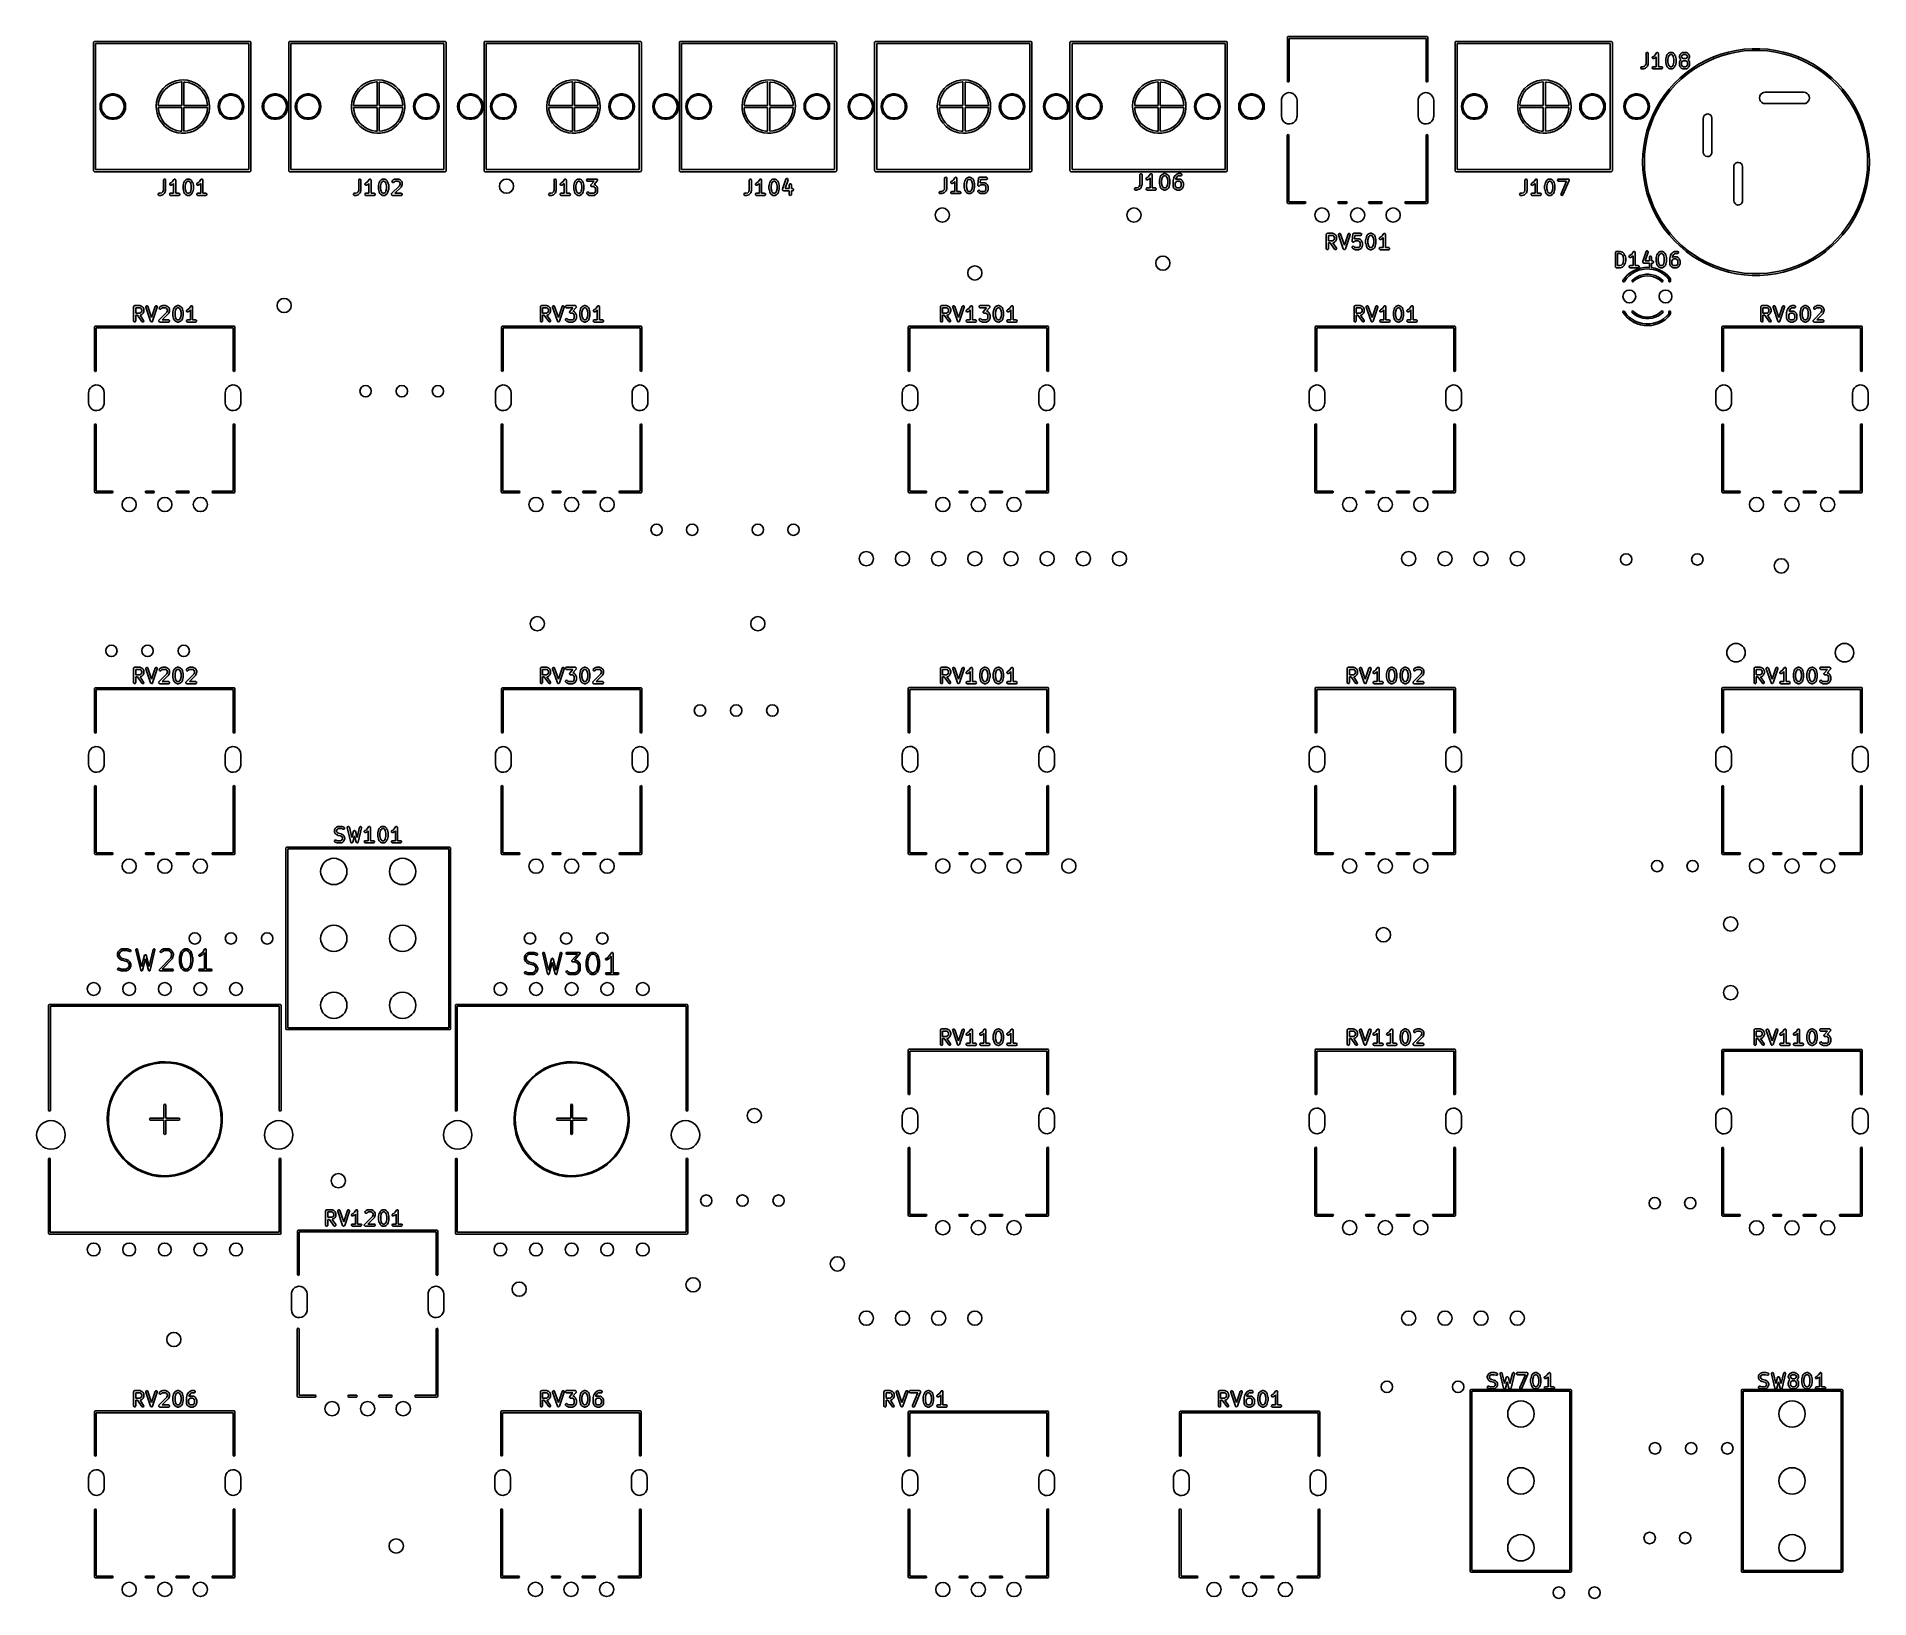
# Model space of a CAD drawing. Extents: x 75 to 204, y -140 to -31.
import ezdxf

# ---------------------------------------------------------------- set-up
doc = ezdxf.new("R2010")
doc.units = 0
doc.layers.add('BLACK', color=7, linetype='CONTINUOUS')

msp = doc.modelspace()

# ---------------------------------------------------------------- linework, layer by layer
at = {"layer": 'BLACK', "linetype": 'CONTINUOUS'}
for p, q in [((162.67, -30.71), (162.688, -30.6676)), ((162.67, -33.77), (162.67, -30.71)), ((162.688, -30.6676), (162.73, -30.65)), ((162.73, -30.65), (172.47, -30.65)), ((172.41, -30.77), (162.79, -30.77)), ((162.79, -30.77), (162.79, -33.77)), ((172.41, -33.77), (172.41, -30.77)), ((172.47, -30.65), (172.512, -30.6676)), ((172.512, -30.6676), (172.53, -30.71)), ((172.53, -30.71), (172.53, -33.77)), ((78.815, -31.06), (78.8167, -31.0503)), ((78.815, -40.06), (78.815, -31.06)), ((78.8161, -31.047), (78.8178, -31.0441)), ((78.8167, -31.0503), (78.8161, -31.047)), ((78.8178, -31.0441), (78.8195, -31.0343)), ((78.8195, -31.0343), (78.832, -31.0194)), ((78.832, -31.0194), (78.8418, -31.0025)), ((78.8418, -31.0025), (78.8481, -31.0002)), ((78.8481, -31.0002), (78.8525, -30.995)), ((78.8525, -30.995), (78.8717, -30.9917)), ((78.8717, -30.9917), (78.89, -30.985)), ((78.89, -30.985), (89.79, -30.985)), ((78.965, -31.135), (78.965, -39.985)), ((89.715, -31.135), (78.965, -31.135)), ((89.715, -39.985), (89.715, -31.135)), ((89.79, -30.985), (89.7997, -30.9867)), ((89.7997, -30.9867), (89.803, -30.9861)), ((89.803, -30.9861), (89.8059, -30.9878)), ((89.8059, -30.9878), (89.8157, -30.9895)), ((89.8157, -30.9895), (89.8306, -31.002)), ((89.8306, -31.002), (89.8475, -31.0118)), ((89.8475, -31.0118), (89.8498, -31.0181)), ((89.8498, -31.0181), (89.855, -31.0225)), ((89.855, -31.0225), (89.8583, -31.0417)), ((89.8583, -31.0417), (89.865, -31.06)), ((89.865, -31.06), (89.865, -40.06)), ((92.531, -31.06), (92.5327, -31.0503)), ((92.531, -40.06), (92.531, -31.06)), ((92.5321, -31.047), (92.5338, -31.0441)), ((92.5327, -31.0503), (92.5321, -31.047)), ((92.5338, -31.0441), (92.5355, -31.0343)), ((92.5355, -31.0343), (92.548, -31.0194)), ((92.548, -31.0194), (92.5578, -31.0025)), ((92.5578, -31.0025), (92.5641, -31.0002)), ((92.5641, -31.0002), (92.5685, -30.995)), ((92.5685, -30.995), (92.5877, -30.9917)), ((92.5877, -30.9917), (92.606, -30.985)), ((92.606, -30.985), (103.506, -30.985)), ((92.681, -31.135), (92.681, -39.985)), ((103.431, -31.135), (92.681, -31.135)), ((103.431, -39.985), (103.431, -31.135)), ((103.506, -30.985), (103.516, -30.9867)), ((103.516, -30.9867), (103.519, -30.9861)), ((103.519, -30.9861), (103.522, -30.9878)), ((103.522, -30.9878), (103.532, -30.9895)), ((103.532, -30.9895), (103.547, -31.002)), ((103.547, -31.002), (103.563, -31.0118)), ((103.563, -31.0118), (103.566, -31.0181)), ((103.566, -31.0181), (103.571, -31.0225)), ((103.571, -31.0225), (103.574, -31.0417)), ((103.574, -31.0417), (103.581, -31.06)), ((103.581, -31.06), (103.581, -40.06)), ((106.247, -31.06), (106.249, -31.0503)), ((106.247, -40.06), (106.247, -31.06)), ((106.248, -31.047), (106.25, -31.0441)), ((106.249, -31.0503), (106.248, -31.047)), ((106.25, -31.0441), (106.252, -31.0343)), ((106.252, -31.0343), (106.264, -31.0194)), ((106.264, -31.0194), (106.274, -31.0025)), ((106.274, -31.0025), (106.28, -31.0002)), ((106.28, -31.0002), (106.284, -30.995)), ((106.284, -30.995), (106.304, -30.9917)), ((106.304, -30.9917), (106.322, -30.985)), ((106.322, -30.985), (117.222, -30.985)), ((106.397, -31.135), (106.397, -39.985)), ((117.147, -31.135), (106.397, -31.135)), ((117.147, -39.985), (117.147, -31.135)), ((117.222, -30.985), (117.232, -30.9867)), ((117.232, -30.9867), (117.235, -30.9861)), ((117.235, -30.9861), (117.238, -30.9878)), ((117.238, -30.9878), (117.248, -30.9895)), ((117.248, -30.9895), (117.263, -31.002)), ((117.263, -31.002), (117.279, -31.0118)), ((117.279, -31.0118), (117.282, -31.0181)), ((117.282, -31.0181), (117.287, -31.0225)), ((117.287, -31.0225), (117.29, -31.0417)), ((117.29, -31.0417), (117.297, -31.06)), ((117.297, -31.06), (117.297, -40.06)), ((119.963, -31.06), (119.965, -31.0503)), ((119.963, -40.06), (119.963, -31.06)), ((119.964, -31.047), (119.966, -31.0441)), ((119.965, -31.0503), (119.964, -31.047)), ((119.966, -31.0441), (119.968, -31.0343)), ((119.968, -31.0343), (119.98, -31.0194)), ((119.98, -31.0194), (119.99, -31.0025)), ((119.99, -31.0025), (119.996, -31.0002)), ((119.996, -31.0002), (120, -30.995)), ((120, -30.995), (120.02, -30.9917)), ((120.02, -30.9917), (120.038, -30.985)), ((120.038, -30.985), (130.938, -30.985)), ((120.113, -31.135), (120.113, -39.985)), ((130.863, -31.135), (120.113, -31.135)), ((130.863, -39.985), (130.863, -31.135)), ((130.938, -30.985), (130.948, -30.9867)), ((130.948, -30.9867), (130.951, -30.9861)), ((130.951, -30.9861), (130.954, -30.9878)), ((130.954, -30.9878), (130.964, -30.9895)), ((130.964, -30.9895), (130.979, -31.002)), ((130.979, -31.002), (130.995, -31.0118)), ((130.995, -31.0118), (130.998, -31.0181)), ((130.998, -31.0181), (131.003, -31.0225)), ((131.003, -31.0225), (131.006, -31.0417)), ((131.006, -31.0417), (131.013, -31.06)), ((131.013, -31.06), (131.013, -40.06)), ((133.679, -31.06), (133.681, -31.0503)), ((133.679, -40.06), (133.679, -31.06)), ((133.68, -31.047), (133.682, -31.0441)), ((133.681, -31.0503), (133.68, -31.047)), ((133.682, -31.0441), (133.684, -31.0343)), ((133.684, -31.0343), (133.696, -31.0194)), ((133.696, -31.0194), (133.706, -31.0025)), ((133.706, -31.0025), (133.712, -31.0002)), ((133.712, -31.0002), (133.716, -30.995)), ((133.716, -30.995), (133.736, -30.9917)), ((133.736, -30.9917), (133.754, -30.985)), ((133.754, -30.985), (144.654, -30.985)), ((133.829, -31.135), (133.829, -39.985)), ((144.579, -31.135), (133.829, -31.135)), ((144.579, -39.985), (144.579, -31.135)), ((144.654, -30.985), (144.664, -30.9867)), ((144.664, -30.9867), (144.667, -30.9861)), ((144.667, -30.9861), (144.67, -30.9878)), ((144.67, -30.9878), (144.68, -30.9895)), ((144.68, -30.9895), (144.695, -31.002)), ((144.695, -31.002), (144.711, -31.0118)), ((144.711, -31.0118), (144.714, -31.0181)), ((144.714, -31.0181), (144.719, -31.0225)), ((144.719, -31.0225), (144.722, -31.0417)), ((144.722, -31.0417), (144.729, -31.06)), ((144.729, -31.06), (144.729, -40.06)), ((147.395, -31.06), (147.397, -31.0503)), ((147.395, -40.06), (147.395, -31.06)), ((147.396, -31.047), (147.398, -31.0441)), ((147.397, -31.0503), (147.396, -31.047)), ((147.398, -31.0441), (147.4, -31.0343)), ((147.4, -31.0343), (147.412, -31.0194)), ((147.412, -31.0194), (147.422, -31.0025)), ((147.422, -31.0025), (147.428, -31.0002)), ((147.428, -31.0002), (147.433, -30.995)), ((147.433, -30.995), (147.452, -30.9917)), ((147.452, -30.9917), (147.47, -30.985)), ((147.47, -30.985), (158.37, -30.985)), ((147.545, -31.135), (147.545, -39.985)), ((158.295, -31.135), (147.545, -31.135)), ((158.295, -39.985), (158.295, -31.135)), ((158.37, -30.985), (158.38, -30.9867)), ((158.38, -30.9867), (158.383, -30.9861)), ((158.383, -30.9861), (158.386, -30.9878)), ((158.386, -30.9878), (158.396, -30.9895)), ((158.396, -30.9895), (158.411, -31.002)), ((158.411, -31.002), (158.427, -31.0118)), ((158.427, -31.0118), (158.43, -31.0181)), ((158.43, -31.0181), (158.435, -31.0225)), ((158.435, -31.0225), (158.438, -31.0417)), ((158.438, -31.0417), (158.445, -31.06)), ((158.445, -31.06), (158.445, -40.06)), ((174.446, -31.06), (174.448, -31.0503)), ((174.446, -40.06), (174.446, -31.06)), ((174.447, -31.047), (174.449, -31.0441)), ((174.448, -31.0503), (174.447, -31.047)), ((174.449, -31.0441), (174.451, -31.0343)), ((174.451, -31.0343), (174.463, -31.0194)), ((174.463, -31.0194), (174.473, -31.0025)), ((174.473, -31.0025), (174.479, -31.0002)), ((174.479, -31.0002), (174.483, -30.995)), ((174.483, -30.995), (174.503, -30.9917)), ((174.503, -30.9917), (174.521, -30.985)), ((174.521, -30.985), (185.421, -30.985)), ((174.596, -31.135), (174.596, -39.985)), ((185.346, -31.135), (174.596, -31.135)), ((185.346, -39.985), (185.346, -31.135)), ((185.421, -30.985), (185.431, -30.9867)), ((185.431, -30.9867), (185.434, -30.9861)), ((185.434, -30.9861), (185.437, -30.9878)), ((185.437, -30.9878), (185.447, -30.9895)), ((185.447, -30.9895), (185.462, -31.002)), ((185.462, -31.002), (185.478, -31.0118)), ((185.478, -31.0118), (185.481, -31.0181)), ((185.481, -31.0181), (185.486, -31.0225)), ((185.486, -31.0225), (185.489, -31.0417)), ((185.489, -31.0417), (185.496, -31.06)), ((185.496, -31.06), (185.496, -40.06)), ((187.869, -31.8371), (187.873, -31.8114)), ((187.869, -32.5396), (187.869, -31.8371)), ((187.873, -31.8114), (187.906, -31.7721)), ((187.906, -31.7721), (187.957, -31.7632)), ((187.957, -31.7632), (188.001, -31.7889)), ((188.001, -31.7889), (188.019, -31.8371)), ((188.019, -31.8371), (188.019, -32.5518)), ((188.301, -32.1443), (188.304, -32.0931)), ((188.331, -32.1855), (188.301, -32.1443)), ((188.304, -32.0931), (188.339, -32.0559)), ((188.339, -32.0559), (188.423, -32.0137)), ((188.501, -32.1424), (188.406, -32.19)), ((188.423, -32.0137), (188.505, -31.9322)), ((188.502, -32.1412), (188.501, -32.1424)), ((188.521, -32.1283), (188.502, -32.1412)), ((188.505, -31.9322), (188.596, -31.7955)), ((188.583, -32.0658), (188.521, -32.1283)), ((188.583, -32.7626), (188.583, -32.0658)), ((188.596, -31.7955), (188.614, -31.7767)), ((188.614, -31.7767), (188.618, -31.7754)), ((188.618, -31.7754), (188.621, -31.7721)), ((188.621, -31.7721), (188.642, -31.7684)), ((188.642, -31.7684), (188.663, -31.7622)), ((188.663, -31.7622), (188.667, -31.764)), ((188.667, -31.764), (188.671, -31.7632)), ((188.671, -31.7632), (188.69, -31.7741)), ((188.69, -31.7741), (188.71, -31.7829)), ((188.71, -31.7829), (188.712, -31.7867)), ((188.712, -31.7867), (188.716, -31.7889)), ((188.716, -31.7889), (188.723, -31.8093)), ((188.723, -31.8093), (188.733, -31.8288)), ((188.733, -31.8288), (188.732, -31.833)), ((188.732, -31.833), (188.733, -31.8371)), ((188.733, -31.8371), (188.733, -32.7626)), ((189.253, -32.2001), (189.3, -32.0095)), ((189.3, -32.0095), (189.305, -31.9977)), ((189.305, -31.9977), (189.306, -31.9941)), ((189.306, -31.9941), (189.353, -31.8988)), ((189.353, -31.8988), (189.367, -31.8808)), ((189.367, -31.8808), (189.368, -31.8793)), ((189.368, -31.8793), (189.415, -31.8317)), ((189.444, -32.0538), (189.4, -32.2275)), ((189.415, -31.8317), (189.434, -31.8188)), ((189.434, -31.8188), (189.435, -31.8176)), ((189.435, -31.8176), (189.53, -31.77)), ((189.482, -31.9768), (189.444, -32.0538)), ((189.513, -31.9464), (189.482, -31.9768)), ((189.581, -31.9121), (189.513, -31.9464)), ((189.53, -31.77), (189.555, -31.7626)), ((189.555, -31.7626), (189.559, -31.7636)), ((189.559, -31.7636), (189.564, -31.7621)), ((189.564, -31.7621), (189.659, -31.7621)), ((189.641, -31.9121), (189.581, -31.9121)), ((189.71, -31.9464), (189.641, -31.9121)), ((189.659, -31.7621), (189.684, -31.7666)), ((189.684, -31.7666), (189.688, -31.7695)), ((189.688, -31.7695), (189.692, -31.77)), ((189.692, -31.77), (189.788, -31.8176)), ((189.74, -31.9768), (189.71, -31.9464)), ((189.779, -32.0538), (189.74, -31.9768)), ((189.822, -32.2275), (189.779, -32.0538)), ((189.788, -31.8176), (189.806, -31.831)), ((189.806, -31.831), (189.807, -31.8317)), ((189.807, -31.8317), (189.855, -31.8793)), ((189.855, -31.8793), (189.868, -31.8977)), ((189.868, -31.8977), (189.869, -31.8988)), ((189.869, -31.8988), (189.916, -31.9941)), ((189.916, -31.9941), (189.92, -32.0065)), ((189.92, -32.0065), (189.922, -32.0095)), ((189.922, -32.0095), (189.97, -32.2001)), ((190.203, -32.0277), (190.208, -32.002)), ((190.203, -32.0753), (190.203, -32.0277)), ((190.205, -32.0795), (190.203, -32.0753)), ((190.204, -32.0839), (190.205, -32.0795)), ((190.211, -32.1089), (190.204, -32.0839)), ((190.208, -32.002), (190.211, -31.9986)), ((190.211, -31.9941), (190.259, -31.8988)), ((190.211, -31.9986), (190.211, -31.9941)), ((190.259, -32.2041), (190.211, -32.1089)), ((190.259, -31.8988), (190.272, -31.8808)), ((190.272, -31.8808), (190.273, -31.8793)), ((190.273, -31.8793), (190.32, -31.8317)), ((190.32, -31.8317), (190.339, -31.8188)), ((190.339, -31.8188), (190.34, -31.8176)), ((190.34, -31.8176), (190.435, -31.77)), ((190.387, -31.9768), (190.353, -32.0454)), ((190.353, -32.0454), (190.353, -32.0576)), ((190.353, -32.0576), (190.387, -32.1262)), ((190.418, -31.9464), (190.387, -31.9768)), ((190.387, -32.1262), (190.418, -32.1566)), ((190.486, -31.9121), (190.418, -31.9464)), ((190.418, -32.1566), (190.486, -32.1909)), ((190.435, -31.77), (190.46, -31.7626)), ((190.46, -31.7626), (190.465, -31.7636)), ((190.465, -31.7636), (190.469, -31.7621)), ((190.469, -31.7621), (190.659, -31.7621)), ((190.642, -31.9121), (190.486, -31.9121)), ((190.71, -31.9464), (190.642, -31.9121)), ((190.642, -32.1909), (190.71, -32.1566)), ((190.659, -31.7621), (190.685, -31.7666)), ((190.685, -31.7666), (190.688, -31.7695)), ((190.688, -31.7695), (190.693, -31.77)), ((190.693, -31.77), (190.788, -31.8176)), ((190.741, -31.9768), (190.71, -31.9464)), ((190.71, -32.1566), (190.741, -32.1262)), ((190.775, -32.0454), (190.741, -31.9768)), ((190.741, -32.1262), (190.775, -32.0576)), ((190.775, -32.0576), (190.775, -32.0454)), ((190.788, -31.8176), (190.806, -31.831)), ((190.806, -31.831), (190.808, -31.8317)), ((190.808, -31.8317), (190.855, -31.8793)), ((190.855, -31.8793), (190.868, -31.8977)), ((190.868, -31.8977), (190.869, -31.8988)), ((190.869, -31.8988), (190.917, -31.9941)), ((190.917, -32.1089), (190.869, -32.2041)), ((190.917, -31.9941), (190.924, -32.0191)), ((190.918, -32.1044), (190.917, -32.1089)), ((190.92, -32.101), (190.918, -32.1044)), ((190.925, -32.0753), (190.92, -32.101)), ((190.924, -32.0191), (190.923, -32.0235)), ((190.923, -32.0235), (190.925, -32.0277)), ((190.925, -32.0277), (190.925, -32.0753)), ((192.093, -32.2975), (192.601, -32.0714)), ((192.601, -32.0714), (193.123, -31.8813)), ((193.161, -31.9973), (192.647, -32.1845)), ((193.123, -31.8813), (193.657, -31.728)), ((193.687, -31.8464), (193.161, -31.9973)), ((193.657, -31.728), (194.201, -31.6125)), ((194.222, -31.7326), (193.687, -31.8464)), ((194.201, -31.6125), (194.752, -31.5351)), ((194.764, -31.6565), (194.222, -31.7326)), ((194.752, -31.5351), (195.306, -31.4964)), ((195.31, -31.6183), (194.764, -31.6565)), ((195.306, -31.4964), (195.862, -31.4964)), ((195.858, -31.6183), (195.31, -31.6183)), ((196.404, -31.6565), (195.858, -31.6183)), ((195.862, -31.4964), (196.416, -31.5351)), ((196.946, -31.7326), (196.404, -31.6565)), ((196.416, -31.5351), (196.967, -31.6125)), ((197.481, -31.8464), (196.946, -31.7326)), ((196.967, -31.6125), (197.511, -31.728)), ((198.007, -31.9973), (197.481, -31.8464)), ((197.511, -31.728), (198.045, -31.8813)), ((198.521, -32.1845), (198.007, -31.9973)), ((198.045, -31.8813), (198.567, -32.0714)), ((198.567, -32.0714), (199.075, -32.2975)), ((187.489, -32.8246), (187.514, -32.7802)), ((187.497, -32.8751), (187.489, -32.8246)), ((187.537, -32.9081), (187.497, -32.8751)), ((187.514, -32.7802), (187.562, -32.7626)), ((187.562, -32.9126), (187.537, -32.9081)), ((187.562, -32.7626), (187.646, -32.7626)), ((187.658, -32.9126), (187.562, -32.9126)), ((187.646, -32.7626), (187.76, -32.7244)), ((187.659, -32.9121), (187.658, -32.9126)), ((187.681, -32.9088), (187.659, -32.9121)), ((187.824, -32.8611), (187.681, -32.9088)), ((187.76, -32.7244), (187.83, -32.6542)), ((187.828, -32.8583), (187.824, -32.8611)), ((187.832, -32.858), (187.828, -32.8583)), ((187.83, -32.6542), (187.869, -32.5396)), ((187.854, -32.843), (187.832, -32.858)), ((187.949, -32.7477), (187.854, -32.843)), ((187.951, -32.7437), (187.949, -32.7477)), ((187.955, -32.7413), (187.951, -32.7437)), ((187.967, -32.7184), (187.955, -32.7413)), ((188.015, -32.5755), (187.967, -32.7184)), ((188.019, -32.5518), (188.015, -32.5738)), ((188.015, -32.5738), (188.015, -32.5755)), ((188.299, -32.8246), (188.324, -32.7802)), ((188.307, -32.8751), (188.299, -32.8246)), ((188.347, -32.9081), (188.307, -32.8751)), ((188.324, -32.7802), (188.372, -32.7626)), ((188.381, -32.1975), (188.331, -32.1855)), ((188.372, -32.9126), (188.347, -32.9081)), ((188.372, -32.7626), (188.583, -32.7626)), ((188.944, -32.9126), (188.372, -32.9126)), ((188.406, -32.19), (188.381, -32.1975)), ((188.733, -32.7626), (188.944, -32.7626)), ((188.944, -32.7626), (188.97, -32.7671)), ((188.992, -32.8951), (188.944, -32.9126)), ((188.97, -32.7671), (189.009, -32.8001)), ((189.018, -32.8506), (188.992, -32.8951)), ((189.009, -32.8001), (189.018, -32.8506)), ((189.25, -32.2182), (189.253, -32.2035)), ((189.25, -32.4565), (189.25, -32.2182)), ((189.251, -32.4597), (189.25, -32.4565)), ((189.253, -32.4747), (189.251, -32.4597)), ((189.253, -32.2035), (189.253, -32.2001)), ((189.3, -32.6652), (189.253, -32.4747)), ((189.302, -32.6682), (189.3, -32.6652)), ((189.306, -32.6806), (189.302, -32.6682)), ((189.353, -32.7759), (189.306, -32.6806)), ((189.355, -32.777), (189.353, -32.7759)), ((189.368, -32.7954), (189.355, -32.777)), ((189.415, -32.843), (189.368, -32.7954)), ((189.4, -32.2275), (189.4, -32.4472)), ((189.4, -32.4472), (189.444, -32.6209)), ((189.417, -32.8437), (189.415, -32.843)), ((189.435, -32.8571), (189.417, -32.8437)), ((189.53, -32.9047), (189.435, -32.8571)), ((189.444, -32.6209), (189.482, -32.6979)), ((189.482, -32.6979), (189.513, -32.7283)), ((189.513, -32.7283), (189.581, -32.7626)), ((189.534, -32.9052), (189.53, -32.9047)), ((189.538, -32.9081), (189.534, -32.9052)), ((189.564, -32.9126), (189.538, -32.9081)), ((189.659, -32.9126), (189.564, -32.9126)), ((189.581, -32.7626), (189.641, -32.7626)), ((189.641, -32.7626), (189.71, -32.7283)), ((189.663, -32.9111), (189.659, -32.9126)), ((189.667, -32.9121), (189.663, -32.9111)), ((189.692, -32.9047), (189.667, -32.9121)), ((189.788, -32.8571), (189.692, -32.9047)), ((189.71, -32.7283), (189.74, -32.6979)), ((189.74, -32.6979), (189.779, -32.6209)), ((189.779, -32.6209), (189.822, -32.4472)), ((189.789, -32.8559), (189.788, -32.8571)), ((189.807, -32.843), (189.789, -32.8559)), ((189.855, -32.7954), (189.807, -32.843)), ((189.822, -32.4472), (189.822, -32.2275)), ((189.869, -32.7759), (189.855, -32.7939)), ((189.855, -32.7939), (189.855, -32.7954)), ((189.916, -32.6806), (189.869, -32.7759)), ((189.917, -32.6771), (189.916, -32.6806)), ((189.922, -32.6652), (189.917, -32.6771)), ((189.97, -32.4747), (189.922, -32.6652)), ((189.972, -32.4565), (189.969, -32.4712)), ((189.969, -32.4712), (189.97, -32.4747)), ((189.97, -32.2001), (189.971, -32.215)), ((189.971, -32.215), (189.972, -32.2182)), ((189.972, -32.2182), (189.972, -32.4565)), ((190.203, -32.4565), (190.208, -32.4308)), ((190.203, -32.647), (190.203, -32.4565)), ((190.205, -32.6513), (190.203, -32.647)), ((190.204, -32.6556), (190.205, -32.6513)), ((190.211, -32.6806), (190.204, -32.6556)), ((190.208, -32.4308), (190.211, -32.4274)), ((190.211, -32.4229), (190.259, -32.3276)), ((190.211, -32.4274), (190.211, -32.4229)), ((190.259, -32.7759), (190.211, -32.6806)), ((190.255, -33.537), (190.681, -33.1797)), ((190.26, -32.2053), (190.259, -32.2041)), ((190.259, -32.3276), (190.272, -32.3096)), ((190.26, -32.777), (190.259, -32.7759)), ((190.273, -32.2236), (190.26, -32.2053)), ((190.273, -32.7954), (190.26, -32.777)), ((190.272, -32.3096), (190.273, -32.3081)), ((190.315, -32.2659), (190.273, -32.2236)), ((190.273, -32.3081), (190.315, -32.2659)), ((190.32, -32.843), (190.273, -32.7954)), ((190.322, -32.8437), (190.32, -32.843)), ((190.34, -32.8571), (190.322, -32.8437)), ((190.756, -33.2758), (190.337, -33.6276)), ((190.435, -32.9047), (190.34, -32.8571)), ((190.387, -32.4056), (190.353, -32.4742)), ((190.353, -32.4742), (190.353, -32.6293)), ((190.353, -32.6293), (190.387, -32.6979)), ((190.418, -32.3752), (190.387, -32.4056)), ((190.387, -32.6979), (190.418, -32.7283)), ((190.486, -32.3409), (190.418, -32.3752)), ((190.418, -32.7283), (190.486, -32.7626)), ((190.44, -32.9052), (190.435, -32.9047)), ((190.443, -32.9081), (190.44, -32.9052)), ((190.469, -32.9126), (190.443, -32.9081)), ((190.659, -32.9126), (190.469, -32.9126)), ((190.486, -32.1909), (190.642, -32.1909)), ((190.642, -32.3409), (190.486, -32.3409)), ((190.486, -32.7626), (190.642, -32.7626)), ((190.71, -32.3752), (190.642, -32.3409)), ((190.642, -32.7626), (190.71, -32.7283)), ((190.664, -32.9111), (190.659, -32.9126)), ((190.668, -32.9121), (190.664, -32.9111)), ((190.693, -32.9047), (190.668, -32.9121)), ((190.681, -33.1797), (191.131, -32.853)), ((190.788, -32.8571), (190.693, -32.9047)), ((190.741, -32.4056), (190.71, -32.3752)), ((190.71, -32.7283), (190.741, -32.6979)), ((190.775, -32.4742), (190.741, -32.4056)), ((190.741, -32.6979), (190.775, -32.6293)), ((191.199, -32.9541), (190.756, -33.2758)), ((190.775, -32.6293), (190.775, -32.4742)), ((190.789, -32.8559), (190.788, -32.8571)), ((190.808, -32.843), (190.789, -32.8559)), ((190.855, -32.7954), (190.808, -32.843)), ((190.855, -32.2236), (190.813, -32.2659)), ((190.813, -32.2659), (190.855, -32.3081)), ((190.856, -32.2221), (190.855, -32.2236)), ((190.855, -32.3081), (190.868, -32.3265)), ((190.856, -32.7939), (190.855, -32.7954)), ((190.869, -32.2041), (190.856, -32.2221)), ((190.869, -32.7759), (190.856, -32.7939)), ((190.868, -32.3265), (190.869, -32.3276)), ((190.869, -32.3276), (190.917, -32.4229)), ((190.917, -32.6806), (190.869, -32.7759)), ((190.917, -32.4229), (190.924, -32.4479)), ((190.918, -32.6761), (190.917, -32.6806)), ((190.92, -32.6727), (190.918, -32.6761)), ((190.925, -32.647), (190.92, -32.6727)), ((190.924, -32.4479), (190.923, -32.4523)), ((190.923, -32.4523), (190.925, -32.4565)), ((190.925, -32.4565), (190.925, -32.647)), ((191.131, -32.853), (191.602, -32.5584)), ((191.663, -32.6641), (191.199, -32.9541)), ((191.602, -32.5584), (192.093, -32.2975)), ((192.147, -32.4071), (191.663, -32.6641)), ((192.647, -32.1845), (192.147, -32.4071)), ((199.021, -32.4071), (198.521, -32.1845)), ((199.505, -32.6641), (199.021, -32.4071)), ((199.075, -32.2975), (199.566, -32.5584)), ((199.969, -32.9541), (199.505, -32.6641)), ((199.566, -32.5584), (200.037, -32.853)), ((200.412, -33.2758), (199.969, -32.9541)), ((200.037, -32.853), (200.487, -33.1797)), ((200.831, -33.6276), (200.412, -33.2758)), ((200.487, -33.1797), (200.913, -33.537)), ((79.72, -34.7806), (79.8919, -34.704)), ((79.8919, -34.704), (80.0759, -34.6649)), ((80.0759, -34.6649), (80.2641, -34.6649)), ((80.2641, -34.6649), (80.4481, -34.704)), ((80.4481, -34.704), (80.62, -34.7806)), ((83.3068, -34.9806), (83.4062, -34.7351)), ((83.4062, -34.7351), (83.5392, -34.5061)), ((83.5392, -34.5061), (83.7032, -34.2981)), ((83.6817, -34.5555), (83.5487, -34.7747)), ((83.8457, -34.3584), (83.6817, -34.5555)), ((83.7032, -34.2981), (83.8948, -34.1153)), ((84.0369, -34.1876), (83.8457, -34.3584)), ((83.8948, -34.1153), (84.1103, -33.9613)), ((84.2514, -34.047), (84.0369, -34.1876)), ((84.1103, -33.9613), (84.3453, -33.8392)), ((84.4842, -33.9397), (84.2514, -34.047)), ((84.3453, -33.8392), (84.5952, -33.7515)), ((84.7303, -33.868), (84.4842, -33.9397)), ((84.5952, -33.7515), (84.855, -33.6998)), ((84.9844, -33.8334), (84.7303, -33.868)), ((84.855, -33.6998), (85.1195, -33.6852)), ((85.015, -33.8338), (84.9844, -33.8334)), ((85.015, -35.485), (85.015, -33.8338)), ((85.1195, -33.6852), (85.3833, -33.7081)), ((85.2408, -33.8367), (85.165, -33.8358)), ((85.165, -33.8358), (85.165, -35.485)), ((85.4938, -33.878), (85.2408, -33.8367)), ((85.3833, -33.7081), (85.6413, -33.7679)), ((85.738, -33.9561), (85.4938, -33.878)), ((85.6413, -33.7679), (85.8883, -33.8634)), ((85.968, -34.0695), (85.738, -33.9561)), ((85.8883, -33.8634), (86.1194, -33.9929)), ((86.1786, -34.2157), (85.968, -34.0695)), ((86.1194, -33.9929), (86.33, -34.1535)), ((86.3654, -34.3913), (86.1786, -34.2157)), ((86.33, -34.1535), (86.5158, -34.3423)), ((86.5241, -34.5927), (86.3654, -34.3913)), ((86.5158, -34.3423), (86.6731, -34.5553)), ((86.6513, -34.8153), (86.5241, -34.5927)), ((86.6731, -34.5553), (86.7989, -34.7884)), ((88.02, -34.7806), (88.1919, -34.704)), ((88.1919, -34.704), (88.3759, -34.6649)), ((88.3759, -34.6649), (88.5641, -34.6649)), ((88.5641, -34.6649), (88.7481, -34.704)), ((88.7481, -34.704), (88.92, -34.7806)), ((91.12, -34.7806), (91.2919, -34.704)), ((91.2919, -34.704), (91.4759, -34.6649)), ((91.4759, -34.6649), (91.6641, -34.6649)), ((91.6641, -34.6649), (91.8481, -34.704)), ((91.8481, -34.704), (92.02, -34.7806)), ((93.436, -34.7806), (93.6079, -34.704)), ((93.6079, -34.704), (93.7919, -34.6649)), ((93.7919, -34.6649), (93.9801, -34.6649)), ((93.9801, -34.6649), (94.1641, -34.704)), ((94.1641, -34.704), (94.336, -34.7806)), ((97.0228, -34.9806), (97.1222, -34.7351)), ((97.1222, -34.7351), (97.2552, -34.5061)), ((97.2552, -34.5061), (97.4192, -34.2981)), ((97.3977, -34.5555), (97.2647, -34.7747)), ((97.5617, -34.3584), (97.3977, -34.5555)), ((97.4192, -34.2981), (97.6108, -34.1153)), ((97.7529, -34.1876), (97.5617, -34.3584)), ((97.6108, -34.1153), (97.8263, -33.9613)), ((97.9674, -34.047), (97.7529, -34.1876)), ((97.8263, -33.9613), (98.0613, -33.8392)), ((98.2002, -33.9397), (97.9674, -34.047)), ((98.0613, -33.8392), (98.3112, -33.7515)), ((98.4463, -33.868), (98.2002, -33.9397)), ((98.3112, -33.7515), (98.571, -33.6998)), ((98.7004, -33.8334), (98.4463, -33.868)), ((98.571, -33.6998), (98.8355, -33.6852)), ((98.731, -33.8338), (98.7004, -33.8334)), ((98.731, -35.485), (98.731, -33.8338)), ((98.8355, -33.6852), (99.0993, -33.7081)), ((98.9568, -33.8367), (98.881, -33.8358)), ((98.881, -33.8358), (98.881, -35.485)), ((99.2098, -33.878), (98.9568, -33.8367)), ((99.0993, -33.7081), (99.3573, -33.7679)), ((99.454, -33.9561), (99.2098, -33.878)), ((99.3573, -33.7679), (99.6043, -33.8634)), ((99.684, -34.0695), (99.454, -33.9561)), ((99.6043, -33.8634), (99.8354, -33.9929)), ((99.8946, -34.2157), (99.684, -34.0695)), ((99.8354, -33.9929), (100.046, -34.1535)), ((100.081, -34.3913), (99.8946, -34.2157)), ((100.046, -34.1535), (100.232, -34.3423)), ((100.24, -34.5927), (100.081, -34.3913)), ((100.232, -34.3423), (100.389, -34.5553)), ((100.367, -34.8153), (100.24, -34.5927)), ((100.389, -34.5553), (100.515, -34.7884)), ((101.736, -34.7806), (101.908, -34.704)), ((101.908, -34.704), (102.092, -34.6649)), ((102.092, -34.6649), (102.28, -34.6649)), ((102.28, -34.6649), (102.464, -34.704)), ((102.464, -34.704), (102.636, -34.7806)), ((104.836, -34.7806), (105.008, -34.704)), ((105.008, -34.704), (105.192, -34.6649)), ((105.192, -34.6649), (105.38, -34.6649)), ((105.38, -34.6649), (105.564, -34.704)), ((105.564, -34.704), (105.736, -34.7806)), ((107.152, -34.7806), (107.324, -34.704)), ((107.324, -34.704), (107.508, -34.6649)), ((107.508, -34.6649), (107.696, -34.6649)), ((107.696, -34.6649), (107.88, -34.704)), ((107.88, -34.704), (108.052, -34.7806)), ((110.739, -34.9806), (110.838, -34.7351)), ((110.838, -34.7351), (110.971, -34.5061)), ((110.971, -34.5061), (111.135, -34.2981)), ((111.114, -34.5555), (110.981, -34.7747)), ((111.278, -34.3584), (111.114, -34.5555)), ((111.135, -34.2981), (111.327, -34.1153)), ((111.469, -34.1876), (111.278, -34.3584)), ((111.327, -34.1153), (111.542, -33.9613)), ((111.683, -34.047), (111.469, -34.1876)), ((111.542, -33.9613), (111.777, -33.8392)), ((111.916, -33.9397), (111.683, -34.047)), ((111.777, -33.8392), (112.027, -33.7515)), ((112.162, -33.868), (111.916, -33.9397)), ((112.027, -33.7515), (112.287, -33.6998)), ((112.416, -33.8334), (112.162, -33.868)), ((112.287, -33.6998), (112.551, -33.6852)), ((112.447, -33.8338), (112.416, -33.8334)), ((112.447, -35.485), (112.447, -33.8338)), ((112.551, -33.6852), (112.815, -33.7081)), ((112.673, -33.8367), (112.597, -33.8358)), ((112.597, -33.8358), (112.597, -35.485)), ((112.926, -33.878), (112.673, -33.8367)), ((112.815, -33.7081), (113.073, -33.7679)), ((113.17, -33.9561), (112.926, -33.878)), ((113.073, -33.7679), (113.32, -33.8634)), ((113.4, -34.0695), (113.17, -33.9561)), ((113.32, -33.8634), (113.551, -33.9929)), ((113.611, -34.2157), (113.4, -34.0695)), ((113.551, -33.9929), (113.762, -34.1535)), ((113.797, -34.3913), (113.611, -34.2157)), ((113.762, -34.1535), (113.948, -34.3423)), ((113.956, -34.5927), (113.797, -34.3913)), ((113.948, -34.3423), (114.105, -34.5553)), ((114.083, -34.8153), (113.956, -34.5927)), ((114.105, -34.5553), (114.231, -34.7884)), ((115.452, -34.7806), (115.624, -34.704)), ((115.624, -34.704), (115.808, -34.6649)), ((115.808, -34.6649), (115.996, -34.6649)), ((115.996, -34.6649), (116.18, -34.704)), ((116.18, -34.704), (116.352, -34.7806)), ((118.552, -34.7806), (118.724, -34.704)), ((118.724, -34.704), (118.908, -34.6649)), ((118.908, -34.6649), (119.096, -34.6649)), ((119.096, -34.6649), (119.28, -34.704)), ((119.28, -34.704), (119.452, -34.7806)), ((120.868, -34.7806), (121.04, -34.704)), ((121.04, -34.704), (121.224, -34.6649)), ((121.224, -34.6649), (121.412, -34.6649)), ((121.412, -34.6649), (121.596, -34.704)), ((121.596, -34.704), (121.768, -34.7806)), ((124.455, -34.9806), (124.554, -34.7351)), ((124.554, -34.7351), (124.687, -34.5061)), ((124.687, -34.5061), (124.851, -34.2981)), ((124.83, -34.5555), (124.697, -34.7747)), ((124.994, -34.3584), (124.83, -34.5555)), ((124.851, -34.2981), (125.043, -34.1153)), ((125.185, -34.1876), (124.994, -34.3584)), ((125.043, -34.1153), (125.258, -33.9613)), ((125.399, -34.047), (125.185, -34.1876)), ((125.258, -33.9613), (125.493, -33.8392)), ((125.632, -33.9397), (125.399, -34.047)), ((125.493, -33.8392), (125.743, -33.7515)), ((125.878, -33.868), (125.632, -33.9397)), ((125.743, -33.7515), (126.003, -33.6998)), ((126.132, -33.8334), (125.878, -33.868)), ((126.003, -33.6998), (126.267, -33.6852)), ((126.163, -33.8338), (126.132, -33.8334)), ((126.163, -35.485), (126.163, -33.8338)), ((126.267, -33.6852), (126.531, -33.7081)), ((126.389, -33.8367), (126.313, -33.8358)), ((126.313, -33.8358), (126.313, -35.485)), ((126.642, -33.878), (126.389, -33.8367)), ((126.531, -33.7081), (126.789, -33.7679)), ((126.886, -33.9561), (126.642, -33.878)), ((126.789, -33.7679), (127.036, -33.8634)), ((127.116, -34.0695), (126.886, -33.9561)), ((127.036, -33.8634), (127.267, -33.9929)), ((127.327, -34.2157), (127.116, -34.0695)), ((127.267, -33.9929), (127.478, -34.1535)), ((127.513, -34.3913), (127.327, -34.2157)), ((127.478, -34.1535), (127.664, -34.3423)), ((127.672, -34.5927), (127.513, -34.3913)), ((127.664, -34.3423), (127.821, -34.5553)), ((127.799, -34.8153), (127.672, -34.5927)), ((127.821, -34.5553), (127.947, -34.7884)), ((129.168, -34.7806), (129.34, -34.704)), ((129.34, -34.704), (129.524, -34.6649)), ((129.524, -34.6649), (129.712, -34.6649)), ((129.712, -34.6649), (129.896, -34.704)), ((129.896, -34.704), (130.068, -34.7806)), ((132.268, -34.7806), (132.44, -34.704)), ((132.44, -34.704), (132.624, -34.6649)), ((132.624, -34.6649), (132.812, -34.6649)), ((132.812, -34.6649), (132.996, -34.704)), ((132.996, -34.704), (133.168, -34.7806)), ((134.584, -34.7806), (134.756, -34.704)), ((134.756, -34.704), (134.94, -34.6649)), ((134.94, -34.6649), (135.128, -34.6649)), ((135.128, -34.6649), (135.312, -34.704)), ((135.312, -34.704), (135.484, -34.7806)), ((138.171, -34.9806), (138.27, -34.7351)), ((138.27, -34.7351), (138.403, -34.5061)), ((138.403, -34.5061), (138.567, -34.2981)), ((138.546, -34.5555), (138.413, -34.7747)), ((138.71, -34.3584), (138.546, -34.5555)), ((138.567, -34.2981), (138.759, -34.1153)), ((138.901, -34.1876), (138.71, -34.3584)), ((138.759, -34.1153), (138.974, -33.9613)), ((139.115, -34.047), (138.901, -34.1876)), ((138.974, -33.9613), (139.209, -33.8392)), ((139.348, -33.9397), (139.115, -34.047)), ((139.209, -33.8392), (139.459, -33.7515)), ((139.594, -33.868), (139.348, -33.9397)), ((139.459, -33.7515), (139.719, -33.6998)), ((139.848, -33.8334), (139.594, -33.868)), ((139.719, -33.6998), (139.983, -33.6852)), ((139.879, -33.8338), (139.848, -33.8334)), ((139.879, -35.485), (139.879, -33.8338)), ((139.983, -33.6852), (140.247, -33.7081)), ((140.105, -33.8367), (140.029, -33.8358)), ((140.029, -33.8358), (140.029, -35.485)), ((140.358, -33.878), (140.105, -33.8367)), ((140.247, -33.7081), (140.505, -33.7679)), ((140.602, -33.9561), (140.358, -33.878)), ((140.505, -33.7679), (140.752, -33.8634)), ((140.832, -34.0695), (140.602, -33.9561)), ((140.752, -33.8634), (140.983, -33.9929)), ((141.043, -34.2157), (140.832, -34.0695)), ((140.983, -33.9929), (141.194, -34.1535)), ((141.229, -34.3913), (141.043, -34.2157)), ((141.194, -34.1535), (141.38, -34.3423)), ((141.388, -34.5927), (141.229, -34.3913)), ((141.38, -34.3423), (141.537, -34.5553)), ((141.515, -34.8153), (141.388, -34.5927)), ((141.537, -34.5553), (141.663, -34.7884)), ((142.884, -34.7806), (143.056, -34.704)), ((143.056, -34.704), (143.24, -34.6649)), ((143.24, -34.6649), (143.428, -34.6649)), ((143.428, -34.6649), (143.612, -34.704)), ((143.612, -34.704), (143.784, -34.7806)), ((145.984, -34.7806), (146.156, -34.704)), ((146.156, -34.704), (146.34, -34.6649)), ((146.34, -34.6649), (146.528, -34.6649)), ((146.528, -34.6649), (146.712, -34.704)), ((146.712, -34.704), (146.884, -34.7806)), ((148.3, -34.7806), (148.472, -34.704)), ((148.472, -34.704), (148.656, -34.6649)), ((148.656, -34.6649), (148.844, -34.6649)), ((148.844, -34.6649), (149.028, -34.704)), ((149.028, -34.704), (149.2, -34.7806)), ((151.887, -34.9806), (151.986, -34.7351)), ((151.986, -34.7351), (152.119, -34.5061)), ((152.119, -34.5061), (152.283, -34.2981)), ((152.262, -34.5555), (152.129, -34.7747)), ((152.426, -34.3584), (152.262, -34.5555)), ((152.283, -34.2981), (152.475, -34.1153)), ((152.617, -34.1876), (152.426, -34.3584)), ((152.475, -34.1153), (152.69, -33.9613)), ((152.831, -34.047), (152.617, -34.1876)), ((152.69, -33.9613), (152.925, -33.8392)), ((153.064, -33.9397), (152.831, -34.047)), ((152.925, -33.8392), (153.175, -33.7515)), ((153.31, -33.868), (153.064, -33.9397)), ((153.175, -33.7515), (153.435, -33.6998)), ((153.564, -33.8334), (153.31, -33.868)), ((153.435, -33.6998), (153.699, -33.6852)), ((153.595, -33.8338), (153.564, -33.8334)), ((153.595, -35.485), (153.595, -33.8338)), ((153.699, -33.6852), (153.963, -33.7081)), ((153.821, -33.8367), (153.745, -33.8358)), ((153.745, -33.8358), (153.745, -35.485)), ((154.074, -33.878), (153.821, -33.8367)), ((153.963, -33.7081), (154.221, -33.7679)), ((154.318, -33.9561), (154.074, -33.878)), ((154.221, -33.7679), (154.468, -33.8634)), ((154.548, -34.0695), (154.318, -33.9561)), ((154.468, -33.8634), (154.699, -33.9929)), ((154.759, -34.2157), (154.548, -34.0695)), ((154.699, -33.9929), (154.91, -34.1535)), ((154.945, -34.3913), (154.759, -34.2157)), ((154.91, -34.1535), (155.096, -34.3423)), ((155.104, -34.5927), (154.945, -34.3913)), ((155.096, -34.3423), (155.253, -34.5553)), ((155.231, -34.8153), (155.104, -34.5927)), ((155.253, -34.5553), (155.379, -34.7884)), ((156.6, -34.7806), (156.772, -34.704)), ((156.772, -34.704), (156.956, -34.6649)), ((156.956, -34.6649), (157.144, -34.6649)), ((157.144, -34.6649), (157.328, -34.704)), ((157.328, -34.704), (157.5, -34.7806)), ((159.7, -34.7806), (159.872, -34.704)), ((159.872, -34.704), (160.056, -34.6649)), ((160.056, -34.6649), (160.244, -34.6649)), ((160.244, -34.6649), (160.428, -34.704)), ((160.428, -34.704), (160.6, -34.7806)), ((162.376, -34.7794), (162.486, -34.6784)), ((162.486, -34.6784), (162.619, -34.6106)), ((162.619, -34.6106), (162.765, -34.5811)), ((162.688, -33.8124), (162.67, -33.77)), ((162.73, -33.83), (162.688, -33.8124)), ((162.772, -33.8124), (162.73, -33.83)), ((162.765, -34.5811), (162.914, -34.592)), ((162.79, -33.77), (162.772, -33.8124)), ((162.914, -34.592), (163.055, -34.6426)), ((163.055, -34.6426), (163.177, -34.7291)), ((163.177, -34.7291), (163.27, -34.8451)), ((171.976, -34.7794), (172.086, -34.6784)), ((172.086, -34.6784), (172.219, -34.6106)), ((172.219, -34.6106), (172.365, -34.5811)), ((172.365, -34.5811), (172.514, -34.592)), ((172.428, -33.8124), (172.41, -33.77)), ((172.47, -33.83), (172.428, -33.8124)), ((172.512, -33.8124), (172.47, -33.83)), ((172.53, -33.77), (172.512, -33.8124)), ((172.514, -34.592), (172.655, -34.6426)), ((172.655, -34.6426), (172.777, -34.7291)), ((172.777, -34.7291), (172.87, -34.8451)), ((175.351, -34.7806), (175.523, -34.704)), ((175.523, -34.704), (175.707, -34.6649)), ((175.707, -34.6649), (175.895, -34.6649)), ((175.895, -34.6649), (176.079, -34.704)), ((176.079, -34.704), (176.251, -34.7806)), ((178.938, -34.9806), (179.037, -34.7351)), ((179.037, -34.7351), (179.17, -34.5061)), ((179.17, -34.5061), (179.334, -34.2981)), ((179.313, -34.5555), (179.18, -34.7747)), ((179.477, -34.3584), (179.313, -34.5555)), ((179.334, -34.2981), (179.526, -34.1153)), ((179.668, -34.1876), (179.477, -34.3584)), ((179.526, -34.1153), (179.741, -33.9613)), ((179.882, -34.047), (179.668, -34.1876)), ((179.741, -33.9613), (179.976, -33.8392)), ((180.115, -33.9397), (179.882, -34.047)), ((179.976, -33.8392), (180.226, -33.7515)), ((180.361, -33.868), (180.115, -33.9397)), ((180.226, -33.7515), (180.486, -33.6998)), ((180.615, -33.8334), (180.361, -33.868)), ((180.486, -33.6998), (180.75, -33.6852)), ((180.646, -33.8338), (180.615, -33.8334)), ((180.646, -35.485), (180.646, -33.8338)), ((180.75, -33.6852), (181.014, -33.7081)), ((180.872, -33.8367), (180.796, -33.8358)), ((180.796, -33.8358), (180.796, -35.485)), ((181.125, -33.878), (180.872, -33.8367)), ((181.014, -33.7081), (181.272, -33.7679)), ((181.369, -33.9561), (181.125, -33.878)), ((181.272, -33.7679), (181.519, -33.8634)), ((181.599, -34.0695), (181.369, -33.9561)), ((181.519, -33.8634), (181.75, -33.9929)), ((181.81, -34.2157), (181.599, -34.0695)), ((181.75, -33.9929), (181.961, -34.1535)), ((181.996, -34.3913), (181.81, -34.2157)), ((181.961, -34.1535), (182.147, -34.3423)), ((182.155, -34.5927), (181.996, -34.3913)), ((182.147, -34.3423), (182.304, -34.5553)), ((182.282, -34.8153), (182.155, -34.5927)), ((182.304, -34.5553), (182.43, -34.7884)), ((183.651, -34.7806), (183.823, -34.704)), ((183.823, -34.704), (184.007, -34.6649)), ((184.007, -34.6649), (184.195, -34.6649)), ((184.195, -34.6649), (184.379, -34.704)), ((184.379, -34.704), (184.551, -34.7806)), ((186.751, -34.7806), (186.923, -34.704)), ((186.923, -34.704), (187.107, -34.6649)), ((187.107, -34.6649), (187.295, -34.6649)), ((187.295, -34.6649), (187.479, -34.704)), ((187.479, -34.704), (187.651, -34.7806)), ((189.141, -34.7742), (189.484, -34.3362)), ((189.577, -34.4146), (189.24, -34.8459)), ((189.484, -34.3362), (189.856, -33.9231)), ((189.943, -34.0078), (189.577, -34.4146)), ((189.856, -33.9231), (190.255, -33.537)), ((190.337, -33.6276), (189.943, -34.0078)), ((195.854, -34.8314), (195.91, -34.7199)), ((195.91, -34.7199), (195.999, -34.6314)), ((195.999, -34.6314), (196.11, -34.5746)), ((196.11, -34.5746), (196.234, -34.555)), ((196.234, -34.555), (198.934, -34.555)), ((198.934, -34.555), (199.058, -34.5746)), ((199.058, -34.5746), (199.169, -34.6314)), ((199.169, -34.6314), (199.258, -34.7199)), ((199.258, -34.7199), (199.314, -34.8314)), ((201.225, -34.0078), (200.831, -33.6276)), ((200.913, -33.537), (201.312, -33.9231)), ((201.591, -34.4146), (201.225, -34.0078)), ((201.312, -33.9231), (201.684, -34.3362)), ((201.928, -34.8459), (201.591, -34.4146)), ((201.684, -34.3362), (202.027, -34.7742)), ((79.27, -35.56), (79.2897, -35.3729)), ((79.2897, -35.7471), (79.27, -35.56)), ((79.2897, -35.3729), (79.3478, -35.1939)), ((79.3478, -35.9261), (79.2897, -35.7471)), ((79.3478, -35.1939), (79.4419, -35.031)), ((79.4419, -36.089), (79.3478, -35.9261)), ((79.4419, -35.031), (79.5678, -34.8912)), ((79.5678, -34.8912), (79.72, -34.7806)), ((80.62, -34.7806), (80.7722, -34.8912)), ((80.7722, -34.8912), (80.8981, -35.031)), ((80.8981, -35.031), (80.9922, -35.1939)), ((80.9922, -35.9261), (80.8981, -36.089)), ((80.9922, -35.1939), (81.0503, -35.3729)), ((81.0503, -35.7471), (80.9922, -35.9261)), ((81.0503, -35.3729), (81.07, -35.56)), ((81.07, -35.56), (81.0503, -35.7471)), ((83.2159, -35.5011), (83.2429, -35.2376)), ((83.2165, -35.5147), (83.2159, -35.5011)), ((83.2161, -35.547), (83.2176, -35.5444)), ((83.2182, -35.5586), (83.2161, -35.547)), ((83.2176, -35.5444), (83.2165, -35.5147)), ((83.2263, -35.7658), (83.2182, -35.5586)), ((83.2739, -36.0263), (83.2263, -35.7658)), ((83.2429, -35.2376), (83.3068, -34.9806)), ((83.3577, -36.2775), (83.2739, -36.0263)), ((83.3864, -35.2596), (83.3637, -35.485)), ((83.3637, -35.485), (85.015, -35.485)), ((83.3665, -35.635), (83.3731, -35.7708)), ((85.015, -35.635), (83.3665, -35.635)), ((83.3731, -35.7708), (83.4231, -36.0223)), ((83.4496, -35.0111), (83.3864, -35.2596)), ((83.4231, -36.0223), (83.5097, -36.2636)), ((83.5487, -34.7747), (83.4496, -35.0111)), ((85.015, -37.2835), (85.015, -35.635)), ((85.165, -35.485), (86.8143, -35.485)), ((85.165, -35.635), (85.165, -37.2872)), ((86.8179, -35.635), (85.165, -35.635)), ((86.7443, -35.0542), (86.6513, -34.8153)), ((86.7155, -36.1516), (86.7851, -35.9049)), ((86.8008, -35.3043), (86.7443, -35.0542)), ((86.7851, -35.9049), (86.8175, -35.6505)), ((86.7989, -34.7884), (86.8906, -35.0369)), ((86.8143, -35.485), (86.8008, -35.3043)), ((86.8175, -35.6505), (86.8179, -35.635)), ((86.926, -35.9402), (86.8542, -36.1951)), ((86.8906, -35.0369), (86.9463, -35.2958)), ((86.9613, -35.6777), (86.926, -35.9402)), ((86.9463, -35.2958), (86.965, -35.56)), ((86.965, -35.56), (86.9613, -35.6777)), ((87.57, -35.56), (87.5897, -35.3729)), ((87.5897, -35.7471), (87.57, -35.56)), ((87.5897, -35.3729), (87.6478, -35.1939)), ((87.6478, -35.9261), (87.5897, -35.7471)), ((87.6478, -35.1939), (87.7419, -35.031)), ((87.7419, -36.089), (87.6478, -35.9261)), ((87.7419, -35.031), (87.8678, -34.8912)), ((87.8678, -34.8912), (88.02, -34.7806)), ((88.92, -34.7806), (89.0722, -34.8912)), ((89.0722, -34.8912), (89.1981, -35.031)), ((89.1981, -35.031), (89.2922, -35.1939)), ((89.2922, -35.9261), (89.1981, -36.089)), ((89.2922, -35.1939), (89.3503, -35.3729)), ((89.3503, -35.7471), (89.2922, -35.9261)), ((89.3503, -35.3729), (89.37, -35.56)), ((89.37, -35.56), (89.3503, -35.7471)), ((90.67, -35.56), (90.6897, -35.3729)), ((90.6897, -35.7471), (90.67, -35.56)), ((90.6897, -35.3729), (90.7478, -35.1939)), ((90.7478, -35.9261), (90.6897, -35.7471)), ((90.7478, -35.1939), (90.8419, -35.031)), ((90.8419, -36.089), (90.7478, -35.9261)), ((90.8419, -35.031), (90.9678, -34.8912)), ((90.9678, -34.8912), (91.12, -34.7806)), ((92.02, -34.7806), (92.1722, -34.8912)), ((92.1722, -34.8912), (92.2981, -35.031)), ((92.2981, -35.031), (92.3922, -35.1939)), ((92.3922, -35.9261), (92.2981, -36.089)), ((92.3922, -35.1939), (92.4503, -35.3729)), ((92.4503, -35.7471), (92.3922, -35.9261)), ((92.4503, -35.3729), (92.47, -35.56)), ((92.47, -35.56), (92.4503, -35.7471)), ((92.986, -35.56), (93.0057, -35.3729)), ((93.0057, -35.7471), (92.986, -35.56)), ((93.0057, -35.3729), (93.0638, -35.1939)), ((93.0638, -35.9261), (93.0057, -35.7471)), ((93.0638, -35.1939), (93.1579, -35.031)), ((93.1579, -36.089), (93.0638, -35.9261)), ((93.1579, -35.031), (93.2838, -34.8912)), ((93.2838, -34.8912), (93.436, -34.7806)), ((94.336, -34.7806), (94.4882, -34.8912)), ((94.4882, -34.8912), (94.6141, -35.031)), ((94.6141, -35.031), (94.7082, -35.1939)), ((94.7082, -35.9261), (94.6141, -36.089)), ((94.7082, -35.1939), (94.7663, -35.3729)), ((94.7663, -35.7471), (94.7082, -35.9261)), ((94.7663, -35.3729), (94.786, -35.56)), ((94.786, -35.56), (94.7663, -35.7471)), ((96.9319, -35.5011), (96.9589, -35.2376)), ((96.9325, -35.5147), (96.9319, -35.5011)), ((96.9321, -35.547), (96.9336, -35.5444)), ((96.9342, -35.5586), (96.9321, -35.547)), ((96.9336, -35.5444), (96.9325, -35.5147)), ((96.9423, -35.7658), (96.9342, -35.5586)), ((96.9899, -36.0263), (96.9423, -35.7658)), ((96.9589, -35.2376), (97.0228, -34.9806)), ((97.0737, -36.2775), (96.9899, -36.0263)), ((97.1024, -35.2596), (97.0797, -35.485)), ((97.0797, -35.485), (98.731, -35.485)), ((97.0825, -35.635), (97.0891, -35.7708)), ((98.731, -35.635), (97.0825, -35.635)), ((97.0891, -35.7708), (97.1391, -36.0223)), ((97.1656, -35.0111), (97.1024, -35.2596)), ((97.1391, -36.0223), (97.2257, -36.2636)), ((97.2647, -34.7747), (97.1656, -35.0111)), ((98.731, -37.2835), (98.731, -35.635)), ((98.881, -35.485), (100.53, -35.485)), ((98.881, -35.635), (98.881, -37.2872)), ((100.534, -35.635), (98.881, -35.635)), ((100.46, -35.0542), (100.367, -34.8153)), ((100.432, -36.1516), (100.501, -35.9049)), ((100.517, -35.3043), (100.46, -35.0542)), ((100.501, -35.9049), (100.533, -35.6505)), ((100.515, -34.7884), (100.607, -35.0369)), ((100.53, -35.485), (100.517, -35.3043)), ((100.533, -35.6505), (100.534, -35.635)), ((100.642, -35.9402), (100.57, -36.1951)), ((100.607, -35.0369), (100.662, -35.2958)), ((100.677, -35.6777), (100.642, -35.9402)), ((100.662, -35.2958), (100.681, -35.56)), ((100.681, -35.56), (100.677, -35.6777)), ((101.286, -35.56), (101.306, -35.3729)), ((101.306, -35.7471), (101.286, -35.56)), ((101.306, -35.3729), (101.364, -35.1939)), ((101.364, -35.9261), (101.306, -35.7471)), ((101.364, -35.1939), (101.458, -35.031)), ((101.458, -36.089), (101.364, -35.9261)), ((101.458, -35.031), (101.584, -34.8912)), ((101.584, -34.8912), (101.736, -34.7806)), ((102.636, -34.7806), (102.788, -34.8912)), ((102.788, -34.8912), (102.914, -35.031)), ((102.914, -35.031), (103.008, -35.1939)), ((103.008, -35.9261), (102.914, -36.089)), ((103.008, -35.1939), (103.066, -35.3729)), ((103.066, -35.7471), (103.008, -35.9261)), ((103.066, -35.3729), (103.086, -35.56)), ((103.086, -35.56), (103.066, -35.7471)), ((104.386, -35.56), (104.406, -35.3729)), ((104.406, -35.7471), (104.386, -35.56)), ((104.406, -35.3729), (104.464, -35.1939)), ((104.464, -35.9261), (104.406, -35.7471)), ((104.464, -35.1939), (104.558, -35.031)), ((104.558, -36.089), (104.464, -35.9261)), ((104.558, -35.031), (104.684, -34.8912)), ((104.684, -34.8912), (104.836, -34.7806)), ((105.736, -34.7806), (105.888, -34.8912)), ((105.888, -34.8912), (106.014, -35.031)), ((106.014, -35.031), (106.108, -35.1939)), ((106.108, -35.9261), (106.014, -36.089)), ((106.108, -35.1939), (106.166, -35.3729)), ((106.166, -35.7471), (106.108, -35.9261)), ((106.166, -35.3729), (106.186, -35.56)), ((106.186, -35.56), (106.166, -35.7471)), ((106.702, -35.56), (106.722, -35.3729)), ((106.722, -35.7471), (106.702, -35.56)), ((106.722, -35.3729), (106.78, -35.1939)), ((106.78, -35.9261), (106.722, -35.7471)), ((106.78, -35.1939), (106.874, -35.031)), ((106.874, -36.089), (106.78, -35.9261)), ((106.874, -35.031), (107, -34.8912)), ((107, -34.8912), (107.152, -34.7806)), ((108.052, -34.7806), (108.204, -34.8912)), ((108.204, -34.8912), (108.33, -35.031)), ((108.33, -35.031), (108.424, -35.1939)), ((108.424, -35.9261), (108.33, -36.089)), ((108.424, -35.1939), (108.482, -35.3729)), ((108.482, -35.7471), (108.424, -35.9261)), ((108.482, -35.3729), (108.502, -35.56)), ((108.502, -35.56), (108.482, -35.7471)), ((110.648, -35.5011), (110.675, -35.2376)), ((110.648, -35.5147), (110.648, -35.5011)), ((110.65, -35.5444), (110.648, -35.5147)), ((110.648, -35.547), (110.65, -35.5444)), ((110.65, -35.5586), (110.648, -35.547)), ((110.658, -35.7658), (110.65, -35.5586)), ((110.706, -36.0263), (110.658, -35.7658)), ((110.675, -35.2376), (110.739, -34.9806)), ((110.79, -36.2775), (110.706, -36.0263)), ((110.818, -35.2596), (110.796, -35.485)), ((110.796, -35.485), (112.447, -35.485)), ((110.799, -35.635), (110.805, -35.7708)), ((112.447, -35.635), (110.799, -35.635)), ((110.805, -35.7708), (110.855, -36.0223)), ((110.882, -35.0111), (110.818, -35.2596)), ((110.855, -36.0223), (110.942, -36.2636)), ((110.981, -34.7747), (110.882, -35.0111)), ((112.447, -37.2835), (112.447, -35.635)), ((112.597, -35.485), (114.246, -35.485)), ((112.597, -35.635), (112.597, -37.2872)), ((114.25, -35.635), (112.597, -35.635)), ((114.176, -35.0542), (114.083, -34.8153)), ((114.148, -36.1516), (114.217, -35.9049)), ((114.233, -35.3043), (114.176, -35.0542)), ((114.217, -35.9049), (114.249, -35.6505)), ((114.231, -34.7884), (114.323, -35.0369)), ((114.246, -35.485), (114.233, -35.3043)), ((114.249, -35.6505), (114.25, -35.635)), ((114.358, -35.9402), (114.286, -36.1951)), ((114.323, -35.0369), (114.378, -35.2958)), ((114.393, -35.6777), (114.358, -35.9402)), ((114.378, -35.2958), (114.397, -35.56)), ((114.397, -35.56), (114.393, -35.6777)), ((115.002, -35.56), (115.022, -35.3729)), ((115.022, -35.7471), (115.002, -35.56)), ((115.022, -35.3729), (115.08, -35.1939)), ((115.08, -35.9261), (115.022, -35.7471)), ((115.08, -35.1939), (115.174, -35.031)), ((115.174, -36.089), (115.08, -35.9261)), ((115.174, -35.031), (115.3, -34.8912)), ((115.3, -34.8912), (115.452, -34.7806)), ((116.352, -34.7806), (116.504, -34.8912)), ((116.504, -34.8912), (116.63, -35.031)), ((116.63, -35.031), (116.724, -35.1939)), ((116.724, -35.9261), (116.63, -36.089)), ((116.724, -35.1939), (116.782, -35.3729)), ((116.782, -35.7471), (116.724, -35.9261)), ((116.782, -35.3729), (116.802, -35.56)), ((116.802, -35.56), (116.782, -35.7471)), ((118.102, -35.56), (118.122, -35.3729)), ((118.122, -35.7471), (118.102, -35.56)), ((118.122, -35.3729), (118.18, -35.1939)), ((118.18, -35.9261), (118.122, -35.7471)), ((118.18, -35.1939), (118.274, -35.031)), ((118.274, -36.089), (118.18, -35.9261)), ((118.274, -35.031), (118.4, -34.8912)), ((118.4, -34.8912), (118.552, -34.7806)), ((119.452, -34.7806), (119.604, -34.8912)), ((119.604, -34.8912), (119.73, -35.031)), ((119.73, -35.031), (119.824, -35.1939)), ((119.824, -35.9261), (119.73, -36.089)), ((119.824, -35.1939), (119.882, -35.3729)), ((119.882, -35.7471), (119.824, -35.9261)), ((119.882, -35.3729), (119.902, -35.56)), ((119.902, -35.56), (119.882, -35.7471)), ((120.418, -35.56), (120.438, -35.3729)), ((120.438, -35.7471), (120.418, -35.56)), ((120.438, -35.3729), (120.496, -35.1939)), ((120.496, -35.9261), (120.438, -35.7471)), ((120.496, -35.1939), (120.59, -35.031)), ((120.59, -36.089), (120.496, -35.9261)), ((120.59, -35.031), (120.716, -34.8912)), ((120.716, -34.8912), (120.868, -34.7806)), ((121.768, -34.7806), (121.92, -34.8912)), ((121.92, -34.8912), (122.046, -35.031)), ((122.046, -35.031), (122.14, -35.1939)), ((122.14, -35.9261), (122.046, -36.089)), ((122.14, -35.1939), (122.198, -35.3729)), ((122.198, -35.7471), (122.14, -35.9261)), ((122.198, -35.3729), (122.218, -35.56)), ((122.218, -35.56), (122.198, -35.7471)), ((124.364, -35.5011), (124.391, -35.2376)), ((124.364, -35.5147), (124.364, -35.5011)), ((124.366, -35.5444), (124.364, -35.5147)), ((124.364, -35.547), (124.366, -35.5444)), ((124.366, -35.5586), (124.364, -35.547)), ((124.374, -35.7658), (124.366, -35.5586)), ((124.422, -36.0263), (124.374, -35.7658)), ((124.391, -35.2376), (124.455, -34.9806)), ((124.506, -36.2775), (124.422, -36.0263)), ((124.534, -35.2596), (124.512, -35.485)), ((124.512, -35.485), (126.163, -35.485)), ((124.515, -35.635), (124.521, -35.7708)), ((126.163, -35.635), (124.515, -35.635)), ((124.521, -35.7708), (124.571, -36.0223)), ((124.598, -35.0111), (124.534, -35.2596)), ((124.571, -36.0223), (124.658, -36.2636)), ((124.697, -34.7747), (124.598, -35.0111)), ((126.163, -37.2835), (126.163, -35.635)), ((126.313, -35.485), (127.962, -35.485)), ((126.313, -35.635), (126.313, -37.2872)), ((127.966, -35.635), (126.313, -35.635)), ((127.892, -35.0542), (127.799, -34.8153)), ((127.864, -36.1516), (127.933, -35.9049)), ((127.949, -35.3043), (127.892, -35.0542)), ((127.933, -35.9049), (127.965, -35.6505)), ((127.947, -34.7884), (128.039, -35.0369)), ((127.962, -35.485), (127.949, -35.3043)), ((127.965, -35.6505), (127.966, -35.635)), ((128.074, -35.9402), (128.002, -36.1951)), ((128.039, -35.0369), (128.094, -35.2958)), ((128.109, -35.6777), (128.074, -35.9402)), ((128.094, -35.2958), (128.113, -35.56)), ((128.113, -35.56), (128.109, -35.6777)), ((128.718, -35.56), (128.738, -35.3729)), ((128.738, -35.7471), (128.718, -35.56)), ((128.738, -35.3729), (128.796, -35.1939)), ((128.796, -35.9261), (128.738, -35.7471)), ((128.796, -35.1939), (128.89, -35.031)), ((128.89, -36.089), (128.796, -35.9261)), ((128.89, -35.031), (129.016, -34.8912)), ((129.016, -34.8912), (129.168, -34.7806)), ((130.068, -34.7806), (130.22, -34.8912)), ((130.22, -34.8912), (130.346, -35.031)), ((130.346, -35.031), (130.44, -35.1939)), ((130.44, -35.9261), (130.346, -36.089)), ((130.44, -35.1939), (130.498, -35.3729)), ((130.498, -35.7471), (130.44, -35.9261)), ((130.498, -35.3729), (130.518, -35.56)), ((130.518, -35.56), (130.498, -35.7471)), ((131.818, -35.56), (131.838, -35.3729)), ((131.838, -35.7471), (131.818, -35.56)), ((131.838, -35.3729), (131.896, -35.1939)), ((131.896, -35.9261), (131.838, -35.7471)), ((131.896, -35.1939), (131.99, -35.031)), ((131.99, -36.089), (131.896, -35.9261)), ((131.99, -35.031), (132.116, -34.8912)), ((132.116, -34.8912), (132.268, -34.7806)), ((133.168, -34.7806), (133.32, -34.8912)), ((133.32, -34.8912), (133.446, -35.031)), ((133.446, -35.031), (133.54, -35.1939)), ((133.54, -35.9261), (133.446, -36.089)), ((133.54, -35.1939), (133.598, -35.3729)), ((133.598, -35.7471), (133.54, -35.9261)), ((133.598, -35.3729), (133.618, -35.56)), ((133.618, -35.56), (133.598, -35.7471)), ((134.134, -35.56), (134.154, -35.3729)), ((134.154, -35.7471), (134.134, -35.56)), ((134.154, -35.3729), (134.212, -35.1939)), ((134.212, -35.9261), (134.154, -35.7471)), ((134.212, -35.1939), (134.306, -35.031)), ((134.306, -36.089), (134.212, -35.9261)), ((134.306, -35.031), (134.432, -34.8912)), ((134.432, -34.8912), (134.584, -34.7806)), ((135.484, -34.7806), (135.636, -34.8912)), ((135.636, -34.8912), (135.762, -35.031)), ((135.762, -35.031), (135.856, -35.1939)), ((135.856, -35.9261), (135.762, -36.089)), ((135.856, -35.1939), (135.914, -35.3729)), ((135.914, -35.7471), (135.856, -35.9261)), ((135.914, -35.3729), (135.934, -35.56)), ((135.934, -35.56), (135.914, -35.7471)), ((138.08, -35.5011), (138.107, -35.2376)), ((138.08, -35.5147), (138.08, -35.5011)), ((138.082, -35.5444), (138.08, -35.5147)), ((138.08, -35.547), (138.082, -35.5444)), ((138.082, -35.5586), (138.08, -35.547)), ((138.09, -35.7658), (138.082, -35.5586)), ((138.138, -36.0263), (138.09, -35.7658)), ((138.107, -35.2376), (138.171, -34.9806)), ((138.222, -36.2775), (138.138, -36.0263)), ((138.25, -35.2596), (138.228, -35.485)), ((138.228, -35.485), (139.879, -35.485)), ((138.231, -35.635), (138.237, -35.7708)), ((139.879, -35.635), (138.231, -35.635)), ((138.237, -35.7708), (138.287, -36.0223)), ((138.314, -35.0111), (138.25, -35.2596)), ((138.287, -36.0223), (138.374, -36.2636)), ((138.413, -34.7747), (138.314, -35.0111)), ((139.879, -37.2835), (139.879, -35.635)), ((140.029, -35.485), (141.678, -35.485)), ((140.029, -35.635), (140.029, -37.2872)), ((141.682, -35.635), (140.029, -35.635)), ((141.608, -35.0542), (141.515, -34.8153)), ((141.58, -36.1516), (141.649, -35.9049)), ((141.665, -35.3043), (141.608, -35.0542)), ((141.649, -35.9049), (141.681, -35.6505)), ((141.663, -34.7884), (141.755, -35.0369)), ((141.678, -35.485), (141.665, -35.3043)), ((141.681, -35.6505), (141.682, -35.635)), ((141.79, -35.9402), (141.718, -36.1951)), ((141.755, -35.0369), (141.81, -35.2958)), ((141.825, -35.6777), (141.79, -35.9402)), ((141.81, -35.2958), (141.829, -35.56)), ((141.829, -35.56), (141.825, -35.6777)), ((142.434, -35.56), (142.454, -35.3729)), ((142.454, -35.7471), (142.434, -35.56)), ((142.454, -35.3729), (142.512, -35.1939)), ((142.512, -35.9261), (142.454, -35.7471)), ((142.512, -35.1939), (142.606, -35.031)), ((142.606, -36.089), (142.512, -35.9261)), ((142.606, -35.031), (142.732, -34.8912)), ((142.732, -34.8912), (142.884, -34.7806)), ((143.784, -34.7806), (143.936, -34.8912)), ((143.936, -34.8912), (144.062, -35.031)), ((144.062, -35.031), (144.156, -35.1939)), ((144.156, -35.9261), (144.062, -36.089)), ((144.156, -35.1939), (144.214, -35.3729)), ((144.214, -35.7471), (144.156, -35.9261)), ((144.214, -35.3729), (144.234, -35.56)), ((144.234, -35.56), (144.214, -35.7471)), ((145.534, -35.56), (145.554, -35.3729)), ((145.554, -35.7471), (145.534, -35.56)), ((145.554, -35.3729), (145.612, -35.1939)), ((145.612, -35.9261), (145.554, -35.7471)), ((145.612, -35.1939), (145.706, -35.031)), ((145.706, -36.089), (145.612, -35.9261)), ((145.706, -35.031), (145.832, -34.8912)), ((145.832, -34.8912), (145.984, -34.7806)), ((146.884, -34.7806), (147.036, -34.8912)), ((147.036, -34.8912), (147.162, -35.031)), ((147.162, -35.031), (147.256, -35.1939)), ((147.256, -35.9261), (147.162, -36.089)), ((147.256, -35.1939), (147.314, -35.3729)), ((147.314, -35.7471), (147.256, -35.9261)), ((147.314, -35.3729), (147.334, -35.56)), ((147.334, -35.56), (147.314, -35.7471)), ((147.85, -35.56), (147.87, -35.3729)), ((147.87, -35.7471), (147.85, -35.56)), ((147.87, -35.3729), (147.928, -35.1939)), ((147.928, -35.9261), (147.87, -35.7471)), ((147.928, -35.1939), (148.022, -35.031)), ((148.022, -36.089), (147.928, -35.9261)), ((148.022, -35.031), (148.148, -34.8912)), ((148.148, -34.8912), (148.3, -34.7806)), ((149.2, -34.7806), (149.352, -34.8912)), ((149.352, -34.8912), (149.478, -35.031)), ((149.478, -35.031), (149.572, -35.1939)), ((149.572, -35.9261), (149.478, -36.089)), ((149.572, -35.1939), (149.63, -35.3729)), ((149.63, -35.7471), (149.572, -35.9261)), ((149.63, -35.3729), (149.65, -35.56)), ((149.65, -35.56), (149.63, -35.7471)), ((151.796, -35.5011), (151.823, -35.2376)), ((151.796, -35.5147), (151.796, -35.5011)), ((151.798, -35.5444), (151.796, -35.5147)), ((151.796, -35.547), (151.798, -35.5444)), ((151.798, -35.5586), (151.796, -35.547)), ((151.806, -35.7658), (151.798, -35.5586)), ((151.854, -36.0263), (151.806, -35.7658)), ((151.823, -35.2376), (151.887, -34.9806)), ((151.938, -36.2775), (151.854, -36.0263)), ((151.966, -35.2596), (151.944, -35.485)), ((151.944, -35.485), (153.595, -35.485)), ((151.947, -35.635), (151.953, -35.7708)), ((153.595, -35.635), (151.947, -35.635)), ((151.953, -35.7708), (152.003, -36.0223)), ((152.03, -35.0111), (151.966, -35.2596)), ((152.003, -36.0223), (152.09, -36.2636)), ((152.129, -34.7747), (152.03, -35.0111)), ((153.595, -37.2835), (153.595, -35.635)), ((153.745, -35.485), (155.394, -35.485)), ((153.745, -35.635), (153.745, -37.2872)), ((155.398, -35.635), (153.745, -35.635)), ((155.324, -35.0542), (155.231, -34.8153)), ((155.296, -36.1516), (155.365, -35.9049)), ((155.381, -35.3043), (155.324, -35.0542)), ((155.365, -35.9049), (155.397, -35.6505)), ((155.379, -34.7884), (155.471, -35.0369)), ((155.394, -35.485), (155.381, -35.3043)), ((155.397, -35.6505), (155.398, -35.635)), ((155.506, -35.9402), (155.434, -36.1951)), ((155.471, -35.0369), (155.526, -35.2958)), ((155.541, -35.6777), (155.506, -35.9402)), ((155.526, -35.2958), (155.545, -35.56)), ((155.545, -35.56), (155.541, -35.6777)), ((156.15, -35.56), (156.17, -35.3729)), ((156.17, -35.7471), (156.15, -35.56)), ((156.17, -35.3729), (156.228, -35.1939)), ((156.228, -35.9261), (156.17, -35.7471)), ((156.228, -35.1939), (156.322, -35.031)), ((156.322, -36.089), (156.228, -35.9261)), ((156.322, -35.031), (156.448, -34.8912)), ((156.448, -34.8912), (156.6, -34.7806)), ((157.5, -34.7806), (157.652, -34.8912)), ((157.652, -34.8912), (157.778, -35.031)), ((157.778, -35.031), (157.872, -35.1939)), ((157.872, -35.9261), (157.778, -36.089)), ((157.872, -35.1939), (157.93, -35.3729)), ((157.93, -35.7471), (157.872, -35.9261)), ((157.93, -35.3729), (157.95, -35.56)), ((157.95, -35.56), (157.93, -35.7471)), ((159.25, -35.56), (159.27, -35.3729)), ((159.27, -35.7471), (159.25, -35.56)), ((159.27, -35.3729), (159.328, -35.1939)), ((159.328, -35.9261), (159.27, -35.7471)), ((159.328, -35.1939), (159.422, -35.031)), ((159.422, -36.089), (159.328, -35.9261)), ((159.422, -35.031), (159.548, -34.8912)), ((159.548, -34.8912), (159.7, -34.7806)), ((160.6, -34.7806), (160.752, -34.8912)), ((160.752, -34.8912), (160.878, -35.031)), ((160.878, -35.031), (160.972, -35.1939)), ((160.972, -35.9261), (160.878, -36.089)), ((160.972, -35.1939), (161.03, -35.3729)), ((161.03, -35.7471), (160.972, -35.9261)), ((161.03, -35.3729), (161.05, -35.56)), ((161.05, -35.56), (161.03, -35.7471)), ((162.25, -35.13), (162.256, -35.0497)), ((162.25, -36.23), (162.25, -35.13)), ((162.256, -35.0497), (162.298, -34.9063)), ((162.298, -34.9063), (162.376, -34.7794)), ((163.27, -34.8451), (163.33, -34.9821)), ((163.33, -34.9821), (163.35, -35.13)), ((163.35, -35.13), (163.35, -36.23)), ((171.85, -35.13), (171.856, -35.0497)), ((171.85, -36.23), (171.85, -35.13)), ((171.856, -35.0497), (171.898, -34.9063)), ((171.898, -34.9063), (171.976, -34.7794)), ((172.87, -34.8451), (172.93, -34.9821)), ((172.93, -34.9821), (172.95, -35.13)), ((172.95, -35.13), (172.95, -36.23)), ((174.901, -35.56), (174.921, -35.3729)), ((174.921, -35.7471), (174.901, -35.56)), ((174.921, -35.3729), (174.979, -35.1939)), ((174.979, -35.9261), (174.921, -35.7471)), ((174.979, -35.1939), (175.073, -35.031)), ((175.073, -36.089), (174.979, -35.9261)), ((175.073, -35.031), (175.199, -34.8912)), ((175.199, -34.8912), (175.351, -34.7806)), ((176.251, -34.7806), (176.403, -34.8912)), ((176.403, -34.8912), (176.529, -35.031)), ((176.529, -35.031), (176.623, -35.1939)), ((176.623, -35.9261), (176.529, -36.089)), ((176.623, -35.1939), (176.681, -35.3729)), ((176.681, -35.7471), (176.623, -35.9261)), ((176.681, -35.3729), (176.701, -35.56)), ((176.701, -35.56), (176.681, -35.7471)), ((178.847, -35.5011), (178.874, -35.2376)), ((178.847, -35.5147), (178.847, -35.5011)), ((178.849, -35.5444), (178.847, -35.5147)), ((178.847, -35.547), (178.849, -35.5444)), ((178.849, -35.5586), (178.847, -35.547)), ((178.857, -35.7658), (178.849, -35.5586)), ((178.905, -36.0263), (178.857, -35.7658)), ((178.874, -35.2376), (178.938, -34.9806)), ((178.989, -36.2775), (178.905, -36.0263)), ((179.017, -35.2596), (178.995, -35.485)), ((178.995, -35.485), (180.646, -35.485)), ((178.998, -35.635), (179.004, -35.7708)), ((180.646, -35.635), (178.998, -35.635)), ((179.004, -35.7708), (179.054, -36.0223)), ((179.081, -35.0111), (179.017, -35.2596)), ((179.054, -36.0223), (179.141, -36.2636)), ((179.18, -34.7747), (179.081, -35.0111)), ((180.646, -37.2835), (180.646, -35.635)), ((180.796, -35.485), (182.445, -35.485)), ((180.796, -35.635), (180.796, -37.2872)), ((182.449, -35.635), (180.796, -35.635)), ((182.375, -35.0542), (182.282, -34.8153)), ((182.347, -36.1516), (182.416, -35.9049)), ((182.432, -35.3043), (182.375, -35.0542)), ((182.416, -35.9049), (182.448, -35.6505)), ((182.43, -34.7884), (182.522, -35.0369)), ((182.445, -35.485), (182.432, -35.3043)), ((182.448, -35.6505), (182.449, -35.635)), ((182.557, -35.9402), (182.485, -36.1951)), ((182.522, -35.0369), (182.577, -35.2958)), ((182.592, -35.6777), (182.557, -35.9402)), ((182.577, -35.2958), (182.596, -35.56)), ((182.596, -35.56), (182.592, -35.6777)), ((183.201, -35.56), (183.221, -35.3729)), ((183.221, -35.7471), (183.201, -35.56)), ((183.221, -35.3729), (183.279, -35.1939)), ((183.279, -35.9261), (183.221, -35.7471)), ((183.279, -35.1939), (183.373, -35.031)), ((183.373, -36.089), (183.279, -35.9261)), ((183.373, -35.031), (183.499, -34.8912)), ((183.499, -34.8912), (183.651, -34.7806)), ((184.551, -34.7806), (184.703, -34.8912)), ((184.703, -34.8912), (184.829, -35.031)), ((184.829, -35.031), (184.923, -35.1939)), ((184.923, -35.9261), (184.829, -36.089)), ((184.923, -35.1939), (184.981, -35.3729)), ((184.981, -35.7471), (184.923, -35.9261)), ((184.981, -35.3729), (185.001, -35.56)), ((185.001, -35.56), (184.981, -35.7471)), ((186.301, -35.56), (186.321, -35.3729)), ((186.321, -35.7471), (186.301, -35.56)), ((186.321, -35.3729), (186.379, -35.1939)), ((186.379, -35.9261), (186.321, -35.7471)), ((186.379, -35.1939), (186.473, -35.031)), ((186.473, -36.089), (186.379, -35.9261)), ((186.473, -35.031), (186.599, -34.8912)), ((186.599, -34.8912), (186.751, -34.7806)), ((187.651, -34.7806), (187.803, -34.8912)), ((187.803, -34.8912), (187.929, -35.031)), ((187.929, -35.031), (188.023, -35.1939)), ((188.023, -35.9261), (187.929, -36.089)), ((188.023, -35.1939), (188.081, -35.3729)), ((188.081, -35.7471), (188.023, -35.9261)), ((188.081, -35.3729), (188.101, -35.56)), ((188.101, -35.56), (188.081, -35.7471)), ((188.309, -36.216), (188.553, -35.7164)), ((188.66, -35.7736), (188.42, -36.2656)), ((188.553, -35.7164), (188.831, -35.235)), ((188.934, -35.2996), (188.66, -35.7736)), ((188.831, -35.235), (189.141, -34.7742)), ((189.24, -34.8459), (188.934, -35.2996)), ((195.834, -34.955), (195.854, -34.8314)), ((195.854, -35.0786), (195.834, -34.955)), ((195.91, -35.1901), (195.854, -35.0786)), ((195.999, -35.2786), (195.91, -35.1901)), ((196.11, -35.3354), (195.999, -35.2786)), ((196.234, -35.355), (196.11, -35.3354)), ((198.934, -35.355), (196.234, -35.355)), ((199.058, -35.3354), (198.934, -35.355)), ((199.169, -35.2786), (199.058, -35.3354)), ((199.258, -35.1901), (199.169, -35.2786)), ((199.314, -35.0786), (199.258, -35.1901)), ((199.314, -34.8314), (199.334, -34.955)), ((199.334, -34.955), (199.314, -35.0786)), ((202.234, -35.2996), (201.928, -34.8459)), ((202.027, -34.7742), (202.337, -35.235)), ((202.508, -35.7736), (202.234, -35.2996)), ((202.337, -35.235), (202.615, -35.7164)), ((202.748, -36.2656), (202.508, -35.7736)), ((202.615, -35.7164), (202.859, -36.216)), ((79.5678, -36.2288), (79.4419, -36.089)), ((79.72, -36.3394), (79.5678, -36.2288)), ((79.8919, -36.416), (79.72, -36.3394)), ((80.0759, -36.4551), (79.8919, -36.416)), ((80.2641, -36.4551), (80.0759, -36.4551)), ((80.4481, -36.416), (80.2641, -36.4551)), ((80.62, -36.3394), (80.4481, -36.416)), ((80.7722, -36.2288), (80.62, -36.3394)), ((80.8981, -36.089), (80.7722, -36.2288)), ((83.4761, -36.5145), (83.3577, -36.2775)), ((83.6267, -36.7323), (83.4761, -36.5145)), ((83.5097, -36.2636), (83.6311, -36.4894)), ((83.8065, -36.9268), (83.6267, -36.7323)), ((83.6311, -36.4894), (83.7845, -36.6949)), ((83.7845, -36.6949), (83.9666, -36.8754)), ((84.0119, -37.094), (83.8065, -36.9268)), ((83.9666, -36.8754), (84.1733, -37.027)), ((84.2388, -37.2306), (84.0119, -37.094)), ((84.1733, -37.027), (84.4002, -37.1464)), ((84.4827, -37.3339), (84.2388, -37.2306)), ((84.4002, -37.1464), (84.6423, -37.2309)), ((84.6423, -37.2309), (84.8942, -37.2787)), ((84.8942, -37.2787), (85.015, -37.2835)), ((85.165, -37.2872), (85.4052, -37.2609)), ((85.4052, -37.2609), (85.6532, -37.1956)), ((85.7802, -37.3033), (85.5277, -37.3832)), ((85.6532, -37.1956), (85.8888, -37.0944)), ((86.019, -37.1887), (85.7802, -37.3033)), ((85.8888, -37.0944), (86.1068, -36.9595)), ((86.2392, -37.0415), (86.019, -37.1887)), ((86.1068, -36.9595), (86.3025, -36.7938)), ((86.4365, -36.8648), (86.2392, -37.0415)), ((86.3025, -36.7938), (86.4715, -36.601)), ((86.6069, -36.6621), (86.4365, -36.8648)), ((86.4715, -36.601), (86.6102, -36.3854)), ((86.7471, -36.4374), (86.6069, -36.6621)), ((86.6102, -36.3854), (86.7155, -36.1516)), ((86.8542, -36.1951), (86.7471, -36.4374)), ((87.8678, -36.2288), (87.7419, -36.089)), ((88.02, -36.3394), (87.8678, -36.2288)), ((88.1919, -36.416), (88.02, -36.3394)), ((88.3759, -36.4551), (88.1919, -36.416)), ((88.5641, -36.4551), (88.3759, -36.4551)), ((88.7481, -36.416), (88.5641, -36.4551)), ((88.92, -36.3394), (88.7481, -36.416)), ((89.0722, -36.2288), (88.92, -36.3394)), ((89.1981, -36.089), (89.0722, -36.2288)), ((90.9678, -36.2288), (90.8419, -36.089)), ((91.12, -36.3394), (90.9678, -36.2288)), ((91.2919, -36.416), (91.12, -36.3394)), ((91.4759, -36.4551), (91.2919, -36.416)), ((91.6641, -36.4551), (91.4759, -36.4551)), ((91.8481, -36.416), (91.6641, -36.4551)), ((92.02, -36.3394), (91.8481, -36.416)), ((92.1722, -36.2288), (92.02, -36.3394)), ((92.2981, -36.089), (92.1722, -36.2288)), ((93.2838, -36.2288), (93.1579, -36.089)), ((93.436, -36.3394), (93.2838, -36.2288)), ((93.6079, -36.416), (93.436, -36.3394)), ((93.7919, -36.4551), (93.6079, -36.416)), ((93.9801, -36.4551), (93.7919, -36.4551)), ((94.1641, -36.416), (93.9801, -36.4551)), ((94.336, -36.3394), (94.1641, -36.416)), ((94.4882, -36.2288), (94.336, -36.3394)), ((94.6141, -36.089), (94.4882, -36.2288)), ((97.1921, -36.5145), (97.0737, -36.2775)), ((97.3427, -36.7323), (97.1921, -36.5145)), ((97.2257, -36.2636), (97.3471, -36.4894)), ((97.5225, -36.9268), (97.3427, -36.7323)), ((97.3471, -36.4894), (97.5005, -36.6949)), ((97.5005, -36.6949), (97.6826, -36.8754)), ((97.7279, -37.094), (97.5225, -36.9268)), ((97.6826, -36.8754), (97.8893, -37.027)), ((97.9548, -37.2306), (97.7279, -37.094)), ((97.8893, -37.027), (98.1162, -37.1464)), ((98.1987, -37.3339), (97.9548, -37.2306)), ((98.1162, -37.1464), (98.3583, -37.2309)), ((98.3583, -37.2309), (98.6102, -37.2787)), ((98.6102, -37.2787), (98.731, -37.2835)), ((98.881, -37.2872), (99.1212, -37.2609)), ((99.1212, -37.2609), (99.3692, -37.1956)), ((99.4962, -37.3033), (99.2437, -37.3832)), ((99.3692, -37.1956), (99.6047, -37.0944)), ((99.735, -37.1887), (99.4962, -37.3033)), ((99.6047, -37.0944), (99.8228, -36.9595)), ((99.9552, -37.0415), (99.735, -37.1887)), ((99.8228, -36.9595), (100.018, -36.7938)), ((100.152, -36.8648), (99.9552, -37.0415)), ((100.018, -36.7938), (100.188, -36.601)), ((100.323, -36.6621), (100.152, -36.8648)), ((100.188, -36.601), (100.326, -36.3854)), ((100.463, -36.4374), (100.323, -36.6621)), ((100.326, -36.3854), (100.432, -36.1516)), ((100.57, -36.1951), (100.463, -36.4374)), ((101.584, -36.2288), (101.458, -36.089)), ((101.736, -36.3394), (101.584, -36.2288)), ((101.908, -36.416), (101.736, -36.3394)), ((102.092, -36.4551), (101.908, -36.416)), ((102.28, -36.4551), (102.092, -36.4551)), ((102.464, -36.416), (102.28, -36.4551)), ((102.636, -36.3394), (102.464, -36.416)), ((102.788, -36.2288), (102.636, -36.3394)), ((102.914, -36.089), (102.788, -36.2288)), ((104.684, -36.2288), (104.558, -36.089)), ((104.836, -36.3394), (104.684, -36.2288)), ((105.008, -36.416), (104.836, -36.3394)), ((105.192, -36.4551), (105.008, -36.416)), ((105.38, -36.4551), (105.192, -36.4551)), ((105.564, -36.416), (105.38, -36.4551)), ((105.736, -36.3394), (105.564, -36.416)), ((105.888, -36.2288), (105.736, -36.3394)), ((106.014, -36.089), (105.888, -36.2288)), ((107, -36.2288), (106.874, -36.089)), ((107.152, -36.3394), (107, -36.2288)), ((107.324, -36.416), (107.152, -36.3394)), ((107.508, -36.4551), (107.324, -36.416)), ((107.696, -36.4551), (107.508, -36.4551)), ((107.88, -36.416), (107.696, -36.4551)), ((108.052, -36.3394), (107.88, -36.416)), ((108.204, -36.2288), (108.052, -36.3394)), ((108.33, -36.089), (108.204, -36.2288)), ((110.908, -36.5145), (110.79, -36.2775)), ((111.059, -36.7323), (110.908, -36.5145)), ((110.942, -36.2636), (111.063, -36.4894)), ((111.238, -36.9268), (111.059, -36.7323)), ((111.063, -36.4894), (111.216, -36.6949)), ((111.216, -36.6949), (111.399, -36.8754)), ((111.444, -37.094), (111.238, -36.9268)), ((111.399, -36.8754), (111.605, -37.027)), ((111.671, -37.2306), (111.444, -37.094)), ((111.605, -37.027), (111.832, -37.1464)), ((111.915, -37.3339), (111.671, -37.2306)), ((111.832, -37.1464), (112.074, -37.2309)), ((112.074, -37.2309), (112.326, -37.2787)), ((112.326, -37.2787), (112.447, -37.2835)), ((112.597, -37.2872), (112.837, -37.2609)), ((112.837, -37.2609), (113.085, -37.1956)), ((113.212, -37.3033), (112.96, -37.3832)), ((113.085, -37.1956), (113.321, -37.0944)), ((113.451, -37.1887), (113.212, -37.3033)), ((113.321, -37.0944), (113.539, -36.9595)), ((113.671, -37.0415), (113.451, -37.1887)), ((113.539, -36.9595), (113.734, -36.7938)), ((113.868, -36.8648), (113.671, -37.0415)), ((113.734, -36.7938), (113.904, -36.601)), ((114.039, -36.6621), (113.868, -36.8648)), ((113.904, -36.601), (114.042, -36.3854)), ((114.179, -36.4374), (114.039, -36.6621)), ((114.042, -36.3854), (114.148, -36.1516)), ((114.286, -36.1951), (114.179, -36.4374)), ((115.3, -36.2288), (115.174, -36.089)), ((115.452, -36.3394), (115.3, -36.2288)), ((115.624, -36.416), (115.452, -36.3394)), ((115.808, -36.4551), (115.624, -36.416)), ((115.996, -36.4551), (115.808, -36.4551)), ((116.18, -36.416), (115.996, -36.4551)), ((116.352, -36.3394), (116.18, -36.416)), ((116.504, -36.2288), (116.352, -36.3394)), ((116.63, -36.089), (116.504, -36.2288)), ((118.4, -36.2288), (118.274, -36.089)), ((118.552, -36.3394), (118.4, -36.2288)), ((118.724, -36.416), (118.552, -36.3394)), ((118.908, -36.4551), (118.724, -36.416)), ((119.096, -36.4551), (118.908, -36.4551)), ((119.28, -36.416), (119.096, -36.4551)), ((119.452, -36.3394), (119.28, -36.416)), ((119.604, -36.2288), (119.452, -36.3394)), ((119.73, -36.089), (119.604, -36.2288)), ((120.716, -36.2288), (120.59, -36.089)), ((120.868, -36.3394), (120.716, -36.2288)), ((121.04, -36.416), (120.868, -36.3394)), ((121.224, -36.4551), (121.04, -36.416)), ((121.412, -36.4551), (121.224, -36.4551)), ((121.596, -36.416), (121.412, -36.4551)), ((121.768, -36.3394), (121.596, -36.416)), ((121.92, -36.2288), (121.768, -36.3394)), ((122.046, -36.089), (121.92, -36.2288)), ((124.624, -36.5145), (124.506, -36.2775)), ((124.775, -36.7323), (124.624, -36.5145)), ((124.658, -36.2636), (124.779, -36.4894)), ((124.954, -36.9268), (124.775, -36.7323)), ((124.779, -36.4894), (124.932, -36.6949)), ((124.932, -36.6949), (125.115, -36.8754)), ((125.16, -37.094), (124.954, -36.9268)), ((125.115, -36.8754), (125.321, -37.027)), ((125.387, -37.2306), (125.16, -37.094)), ((125.321, -37.027), (125.548, -37.1464)), ((125.631, -37.3339), (125.387, -37.2306)), ((125.548, -37.1464), (125.79, -37.2309)), ((125.79, -37.2309), (126.042, -37.2787)), ((126.042, -37.2787), (126.163, -37.2835)), ((126.313, -37.2872), (126.553, -37.2609)), ((126.553, -37.2609), (126.801, -37.1956)), ((126.928, -37.3033), (126.676, -37.3832)), ((126.801, -37.1956), (127.037, -37.0944)), ((127.167, -37.1887), (126.928, -37.3033)), ((127.037, -37.0944), (127.255, -36.9595)), ((127.387, -37.0415), (127.167, -37.1887)), ((127.255, -36.9595), (127.45, -36.7938)), ((127.584, -36.8648), (127.387, -37.0415)), ((127.45, -36.7938), (127.62, -36.601)), ((127.755, -36.6621), (127.584, -36.8648)), ((127.62, -36.601), (127.758, -36.3854)), ((127.895, -36.4374), (127.755, -36.6621)), ((127.758, -36.3854), (127.864, -36.1516)), ((128.002, -36.1951), (127.895, -36.4374)), ((129.016, -36.2288), (128.89, -36.089)), ((129.168, -36.3394), (129.016, -36.2288)), ((129.34, -36.416), (129.168, -36.3394)), ((129.524, -36.4551), (129.34, -36.416)), ((129.712, -36.4551), (129.524, -36.4551)), ((129.896, -36.416), (129.712, -36.4551)), ((130.068, -36.3394), (129.896, -36.416)), ((130.22, -36.2288), (130.068, -36.3394)), ((130.346, -36.089), (130.22, -36.2288)), ((132.116, -36.2288), (131.99, -36.089)), ((132.268, -36.3394), (132.116, -36.2288)), ((132.44, -36.416), (132.268, -36.3394)), ((132.624, -36.4551), (132.44, -36.416)), ((132.812, -36.4551), (132.624, -36.4551)), ((132.996, -36.416), (132.812, -36.4551)), ((133.168, -36.3394), (132.996, -36.416)), ((133.32, -36.2288), (133.168, -36.3394)), ((133.446, -36.089), (133.32, -36.2288)), ((134.432, -36.2288), (134.306, -36.089)), ((134.584, -36.3394), (134.432, -36.2288)), ((134.756, -36.416), (134.584, -36.3394)), ((134.94, -36.4551), (134.756, -36.416)), ((135.128, -36.4551), (134.94, -36.4551)), ((135.312, -36.416), (135.128, -36.4551)), ((135.484, -36.3394), (135.312, -36.416)), ((135.636, -36.2288), (135.484, -36.3394)), ((135.762, -36.089), (135.636, -36.2288)), ((138.34, -36.5145), (138.222, -36.2775)), ((138.491, -36.7323), (138.34, -36.5145)), ((138.374, -36.2636), (138.495, -36.4894)), ((138.67, -36.9268), (138.491, -36.7323)), ((138.495, -36.4894), (138.648, -36.6949)), ((138.648, -36.6949), (138.831, -36.8754)), ((138.876, -37.094), (138.67, -36.9268)), ((138.831, -36.8754), (139.037, -37.027)), ((139.103, -37.2306), (138.876, -37.094)), ((139.037, -37.027), (139.264, -37.1464)), ((139.347, -37.3339), (139.103, -37.2306)), ((139.264, -37.1464), (139.506, -37.2309)), ((139.506, -37.2309), (139.758, -37.2787)), ((139.758, -37.2787), (139.879, -37.2835)), ((140.029, -37.2872), (140.269, -37.2609)), ((140.269, -37.2609), (140.517, -37.1956)), ((140.644, -37.3033), (140.392, -37.3832)), ((140.517, -37.1956), (140.753, -37.0944)), ((140.883, -37.1887), (140.644, -37.3033)), ((140.753, -37.0944), (140.971, -36.9595)), ((141.103, -37.0415), (140.883, -37.1887)), ((140.971, -36.9595), (141.166, -36.7938)), ((141.3, -36.8648), (141.103, -37.0415)), ((141.166, -36.7938), (141.336, -36.601)), ((141.471, -36.6621), (141.3, -36.8648)), ((141.336, -36.601), (141.474, -36.3854)), ((141.611, -36.4374), (141.471, -36.6621)), ((141.474, -36.3854), (141.58, -36.1516)), ((141.718, -36.1951), (141.611, -36.4374)), ((142.732, -36.2288), (142.606, -36.089)), ((142.884, -36.3394), (142.732, -36.2288)), ((143.056, -36.416), (142.884, -36.3394)), ((143.24, -36.4551), (143.056, -36.416)), ((143.428, -36.4551), (143.24, -36.4551)), ((143.612, -36.416), (143.428, -36.4551)), ((143.784, -36.3394), (143.612, -36.416)), ((143.936, -36.2288), (143.784, -36.3394)), ((144.062, -36.089), (143.936, -36.2288)), ((145.832, -36.2288), (145.706, -36.089)), ((145.984, -36.3394), (145.832, -36.2288)), ((146.156, -36.416), (145.984, -36.3394)), ((146.34, -36.4551), (146.156, -36.416)), ((146.528, -36.4551), (146.34, -36.4551)), ((146.712, -36.416), (146.528, -36.4551)), ((146.884, -36.3394), (146.712, -36.416)), ((147.036, -36.2288), (146.884, -36.3394)), ((147.162, -36.089), (147.036, -36.2288)), ((148.148, -36.2288), (148.022, -36.089)), ((148.3, -36.3394), (148.148, -36.2288)), ((148.472, -36.416), (148.3, -36.3394)), ((148.656, -36.4551), (148.472, -36.416)), ((148.844, -36.4551), (148.656, -36.4551)), ((149.028, -36.416), (148.844, -36.4551)), ((149.2, -36.3394), (149.028, -36.416)), ((149.352, -36.2288), (149.2, -36.3394)), ((149.478, -36.089), (149.352, -36.2288)), ((152.056, -36.5145), (151.938, -36.2775)), ((152.207, -36.7323), (152.056, -36.5145)), ((152.09, -36.2636), (152.211, -36.4894)), ((152.386, -36.9268), (152.207, -36.7323)), ((152.211, -36.4894), (152.364, -36.6949)), ((152.364, -36.6949), (152.547, -36.8754)), ((152.592, -37.094), (152.386, -36.9268)), ((152.547, -36.8754), (152.753, -37.027)), ((152.819, -37.2306), (152.592, -37.094)), ((152.753, -37.027), (152.98, -37.1464)), ((153.063, -37.3339), (152.819, -37.2306)), ((152.98, -37.1464), (153.222, -37.2309)), ((153.222, -37.2309), (153.474, -37.2787)), ((153.474, -37.2787), (153.595, -37.2835)), ((153.745, -37.2872), (153.985, -37.2609)), ((153.985, -37.2609), (154.233, -37.1956)), ((154.36, -37.3033), (154.108, -37.3832)), ((154.233, -37.1956), (154.469, -37.0944)), ((154.599, -37.1887), (154.36, -37.3033)), ((154.469, -37.0944), (154.687, -36.9595)), ((154.819, -37.0415), (154.599, -37.1887)), ((154.687, -36.9595), (154.882, -36.7938)), ((155.016, -36.8648), (154.819, -37.0415)), ((154.882, -36.7938), (155.052, -36.601)), ((155.187, -36.6621), (155.016, -36.8648)), ((155.052, -36.601), (155.19, -36.3854)), ((155.327, -36.4374), (155.187, -36.6621)), ((155.19, -36.3854), (155.296, -36.1516)), ((155.434, -36.1951), (155.327, -36.4374)), ((156.448, -36.2288), (156.322, -36.089)), ((156.6, -36.3394), (156.448, -36.2288)), ((156.772, -36.416), (156.6, -36.3394)), ((156.956, -36.4551), (156.772, -36.416)), ((157.144, -36.4551), (156.956, -36.4551)), ((157.328, -36.416), (157.144, -36.4551)), ((157.5, -36.3394), (157.328, -36.416)), ((157.652, -36.2288), (157.5, -36.3394)), ((157.778, -36.089), (157.652, -36.2288)), ((159.548, -36.2288), (159.422, -36.089)), ((159.7, -36.3394), (159.548, -36.2288)), ((159.872, -36.416), (159.7, -36.3394)), ((160.056, -36.4551), (159.872, -36.416)), ((160.244, -36.4551), (160.056, -36.4551)), ((160.428, -36.416), (160.244, -36.4551)), ((160.6, -36.3394), (160.428, -36.416)), ((160.752, -36.2288), (160.6, -36.3394)), ((160.878, -36.089), (160.752, -36.2288)), ((162.27, -36.3779), (162.25, -36.23)), ((162.33, -36.5149), (162.27, -36.3779)), ((162.423, -36.6309), (162.33, -36.5149)), ((162.545, -36.7174), (162.423, -36.6309)), ((162.686, -36.768), (162.545, -36.7174)), ((162.835, -36.7789), (162.686, -36.768)), ((162.981, -36.7494), (162.835, -36.7789)), ((163.114, -36.6816), (162.981, -36.7494)), ((163.224, -36.5806), (163.114, -36.6816)), ((163.302, -36.4537), (163.224, -36.5806)), ((163.344, -36.3103), (163.302, -36.4537)), ((163.35, -36.23), (163.344, -36.3103)), ((171.87, -36.3779), (171.85, -36.23)), ((171.93, -36.5149), (171.87, -36.3779)), ((172.023, -36.6309), (171.93, -36.5149)), ((172.145, -36.7174), (172.023, -36.6309)), ((172.286, -36.768), (172.145, -36.7174)), ((172.435, -36.7789), (172.286, -36.768)), ((172.581, -36.7494), (172.435, -36.7789)), ((172.714, -36.6816), (172.581, -36.7494)), ((172.824, -36.5806), (172.714, -36.6816)), ((172.902, -36.4537), (172.824, -36.5806)), ((172.944, -36.3103), (172.902, -36.4537)), ((172.95, -36.23), (172.944, -36.3103)), ((175.199, -36.2288), (175.073, -36.089)), ((175.351, -36.3394), (175.199, -36.2288)), ((175.523, -36.416), (175.351, -36.3394)), ((175.707, -36.4551), (175.523, -36.416)), ((175.895, -36.4551), (175.707, -36.4551)), ((176.079, -36.416), (175.895, -36.4551)), ((176.251, -36.3394), (176.079, -36.416)), ((176.403, -36.2288), (176.251, -36.3394)), ((176.529, -36.089), (176.403, -36.2288)), ((179.107, -36.5145), (178.989, -36.2775)), ((179.258, -36.7323), (179.107, -36.5145)), ((179.141, -36.2636), (179.262, -36.4894)), ((179.437, -36.9268), (179.258, -36.7323)), ((179.262, -36.4894), (179.415, -36.6949)), ((179.415, -36.6949), (179.598, -36.8754)), ((179.643, -37.094), (179.437, -36.9268)), ((179.598, -36.8754), (179.804, -37.027)), ((179.87, -37.2306), (179.643, -37.094)), ((179.804, -37.027), (180.031, -37.1464)), ((180.114, -37.3339), (179.87, -37.2306)), ((180.031, -37.1464), (180.273, -37.2309)), ((180.273, -37.2309), (180.525, -37.2787)), ((180.525, -37.2787), (180.646, -37.2835)), ((180.796, -37.2872), (181.036, -37.2609)), ((181.036, -37.2609), (181.284, -37.1956)), ((181.411, -37.3033), (181.159, -37.3832)), ((181.284, -37.1956), (181.52, -37.0944)), ((181.65, -37.1887), (181.411, -37.3033)), ((181.52, -37.0944), (181.738, -36.9595)), ((181.87, -37.0415), (181.65, -37.1887)), ((181.738, -36.9595), (181.933, -36.7938)), ((182.067, -36.8648), (181.87, -37.0415)), ((181.933, -36.7938), (182.103, -36.601)), ((182.238, -36.6621), (182.067, -36.8648)), ((182.103, -36.601), (182.241, -36.3854)), ((182.378, -36.4374), (182.238, -36.6621)), ((182.241, -36.3854), (182.347, -36.1516)), ((182.485, -36.1951), (182.378, -36.4374)), ((183.499, -36.2288), (183.373, -36.089)), ((183.651, -36.3394), (183.499, -36.2288)), ((183.823, -36.416), (183.651, -36.3394)), ((184.007, -36.4551), (183.823, -36.416)), ((184.195, -36.4551), (184.007, -36.4551)), ((184.379, -36.416), (184.195, -36.4551)), ((184.551, -36.3394), (184.379, -36.416)), ((184.703, -36.2288), (184.551, -36.3394)), ((184.829, -36.089), (184.703, -36.2288)), ((186.599, -36.2288), (186.473, -36.089)), ((186.751, -36.3394), (186.599, -36.2288)), ((186.923, -36.416), (186.751, -36.3394)), ((187.107, -36.4551), (186.923, -36.416)), ((187.295, -36.4551), (187.107, -36.4551)), ((187.479, -36.416), (187.295, -36.4551)), ((187.651, -36.3394), (187.479, -36.416)), ((187.803, -36.2288), (187.651, -36.3394)), ((187.795, -37.7993), (187.929, -37.26)), ((187.929, -36.089), (187.803, -36.2288)), ((188.046, -37.2936), (187.914, -37.8247)), ((187.929, -37.26), (188.101, -36.7313)), ((188.215, -36.773), (188.046, -37.2936)), ((188.101, -36.7313), (188.309, -36.216)), ((188.42, -36.2656), (188.215, -36.773)), ((191.884, -36.375), (191.89, -36.3167)), ((191.884, -38.775), (191.884, -36.375)), ((191.89, -36.3167), (191.93, -36.2147)), ((191.93, -36.2147), (192.005, -36.1342)), ((192.005, -36.1342), (192.104, -36.0859)), ((192.104, -36.0859), (192.213, -36.0764)), ((192.213, -36.0764), (192.319, -36.107)), ((192.319, -36.107), (192.406, -36.1735)), ((192.406, -36.1735), (192.464, -36.267)), ((192.464, -36.267), (192.484, -36.375)), ((192.484, -36.375), (192.484, -38.775)), ((202.953, -36.773), (202.748, -36.2656)), ((202.859, -36.216), (203.067, -36.7313)), ((203.122, -37.2936), (202.953, -36.773)), ((203.067, -36.7313), (203.239, -37.26)), ((203.254, -37.8247), (203.122, -37.2936)), ((203.239, -37.26), (203.373, -37.7993)), ((84.7387, -37.4018), (84.4827, -37.3339)), ((85.0017, -37.4329), (84.7387, -37.4018)), ((85.0725, -37.4313), (85.0017, -37.4329)), ((85.077, -37.4339), (85.0725, -37.4313)), ((85.0948, -37.4307), (85.077, -37.4339)), ((85.2665, -37.4267), (85.0948, -37.4307)), ((85.5277, -37.3832), (85.2665, -37.4267)), ((98.4547, -37.4018), (98.1987, -37.3339)), ((98.7177, -37.4329), (98.4547, -37.4018)), ((98.7885, -37.4313), (98.7177, -37.4329)), ((98.793, -37.4339), (98.7885, -37.4313)), ((98.8108, -37.4307), (98.793, -37.4339)), ((98.9825, -37.4267), (98.8108, -37.4307)), ((99.2437, -37.3832), (98.9825, -37.4267)), ((112.171, -37.4018), (111.915, -37.3339)), ((112.434, -37.4329), (112.171, -37.4018)), ((112.504, -37.4313), (112.434, -37.4329)), ((112.509, -37.4339), (112.504, -37.4313)), ((112.527, -37.4307), (112.509, -37.4339)), ((112.698, -37.4267), (112.527, -37.4307)), ((112.96, -37.3832), (112.698, -37.4267)), ((125.887, -37.4018), (125.631, -37.3339)), ((126.15, -37.4329), (125.887, -37.4018)), ((126.22, -37.4313), (126.15, -37.4329)), ((126.225, -37.4339), (126.22, -37.4313)), ((126.243, -37.4307), (126.225, -37.4339)), ((126.414, -37.4267), (126.243, -37.4307)), ((126.676, -37.3832), (126.414, -37.4267)), ((139.603, -37.4018), (139.347, -37.3339)), ((139.866, -37.4329), (139.603, -37.4018)), ((139.936, -37.4313), (139.866, -37.4329)), ((139.941, -37.4339), (139.936, -37.4313)), ((139.959, -37.4307), (139.941, -37.4339)), ((140.13, -37.4267), (139.959, -37.4307)), ((140.392, -37.3832), (140.13, -37.4267)), ((153.319, -37.4018), (153.063, -37.3339)), ((153.582, -37.4329), (153.319, -37.4018)), ((153.652, -37.4313), (153.582, -37.4329)), ((153.657, -37.4339), (153.652, -37.4313)), ((153.675, -37.4307), (153.657, -37.4339)), ((153.846, -37.4267), (153.675, -37.4307)), ((154.108, -37.3832), (153.846, -37.4267)), ((162.66, -37.58), (162.678, -37.5376)), ((162.66, -42.3), (162.66, -37.58)), ((162.678, -37.5376), (162.72, -37.52)), ((162.72, -37.52), (162.762, -37.5376)), ((162.762, -37.5376), (162.78, -37.58)), ((162.78, -37.58), (162.78, -42.24)), ((172.41, -37.58), (172.428, -37.5376)), ((172.41, -42.24), (172.41, -37.58)), ((172.428, -37.5376), (172.47, -37.52)), ((172.47, -37.52), (172.512, -37.5376)), ((172.512, -37.5376), (172.53, -37.58)), ((172.53, -37.58), (172.53, -42.3)), ((180.37, -37.4018), (180.114, -37.3339)), ((180.633, -37.4329), (180.37, -37.4018)), ((180.703, -37.4313), (180.633, -37.4329)), ((180.708, -37.4339), (180.703, -37.4313)), ((180.726, -37.4307), (180.708, -37.4339)), ((180.897, -37.4267), (180.726, -37.4307)), ((181.159, -37.3832), (180.897, -37.4267)), ((187.64, -38.8995), (187.698, -38.3467)), ((187.698, -38.3467), (187.795, -37.7993)), ((187.819, -38.3637), (187.762, -38.908)), ((187.914, -37.8247), (187.819, -38.3637)), ((203.349, -38.3637), (203.254, -37.8247)), ((203.406, -38.908), (203.349, -38.3637)), ((203.373, -37.7993), (203.47, -38.3467)), ((203.47, -38.3467), (203.528, -38.8995)), ((187.62, -39.455), (187.64, -38.8995)), ((187.64, -40.0105), (187.62, -39.455)), ((187.762, -38.908), (187.743, -39.455)), ((187.743, -39.455), (187.762, -40.002)), ((191.904, -38.883), (191.884, -38.775)), ((191.962, -38.9765), (191.904, -38.883)), ((192.049, -39.043), (191.962, -38.9765)), ((192.155, -39.0736), (192.049, -39.043)), ((192.264, -39.0641), (192.155, -39.0736)), ((192.363, -39.0158), (192.264, -39.0641)), ((192.438, -38.9353), (192.363, -39.0158)), ((192.478, -38.8333), (192.438, -38.9353)), ((192.484, -38.775), (192.478, -38.8333)), ((194.034, -39.775), (194.04, -39.7167)), ((194.034, -42.175), (194.034, -39.775)), ((194.04, -39.7167), (194.08, -39.6147)), ((194.08, -39.6147), (194.155, -39.5342)), ((194.155, -39.5342), (194.254, -39.4859)), ((194.254, -39.4859), (194.363, -39.4764)), ((194.363, -39.4764), (194.469, -39.507)), ((194.469, -39.507), (194.556, -39.5735)), ((194.556, -39.5735), (194.614, -39.667)), ((194.614, -39.667), (194.634, -39.775)), ((194.634, -39.775), (194.634, -42.175)), ((203.425, -39.455), (203.406, -38.908)), ((203.406, -40.002), (203.425, -39.455)), ((203.528, -38.8995), (203.547, -39.455)), ((203.547, -39.455), (203.528, -40.0105)), ((78.8217, -40.0783), (78.815, -40.06)), ((78.825, -40.0975), (78.8217, -40.0783)), ((78.8302, -40.1018), (78.825, -40.0975)), ((78.8325, -40.1082), (78.8302, -40.1018)), ((78.8494, -40.118), (78.8325, -40.1082)), ((78.8643, -40.1305), (78.8494, -40.118)), ((78.8741, -40.1322), (78.8643, -40.1305)), ((78.877, -40.1339), (78.8741, -40.1322)), ((78.8803, -40.1333), (78.877, -40.1339)), ((78.89, -40.135), (78.8803, -40.1333)), ((89.79, -40.135), (78.89, -40.135)), ((78.965, -39.985), (89.715, -39.985)), ((83.7293, -40.7274), (83.7338, -40.7017)), ((83.7293, -41.4295), (83.7293, -40.7274)), ((83.7338, -40.7017), (83.7668, -40.6624)), ((83.7668, -40.6624), (83.8173, -40.6535)), ((83.8173, -40.6535), (83.8617, -40.6792)), ((83.8617, -40.6792), (83.8793, -40.7274)), ((83.8793, -40.7274), (83.8793, -41.4417)), ((84.161, -41.0345), (84.164, -40.9833)), ((84.1915, -41.0757), (84.161, -41.0345)), ((84.164, -40.9833), (84.1993, -40.946)), ((84.2414, -41.0876), (84.1915, -41.0757)), ((84.1993, -40.946), (84.2837, -40.9038)), ((84.2664, -41.0802), (84.2414, -41.0876)), ((84.3616, -41.0326), (84.2664, -41.0802)), ((84.2837, -40.9038), (84.365, -40.8225)), ((84.3628, -41.0314), (84.3616, -41.0326)), ((84.3811, -41.0185), (84.3628, -41.0314)), ((84.365, -40.8225), (84.4562, -40.6858)), ((84.4436, -40.9561), (84.3811, -41.0185)), ((84.4436, -41.6524), (84.4436, -40.9561)), ((84.4562, -40.6858), (84.4742, -40.6669)), ((84.4742, -40.6669), (84.4783, -40.6657)), ((84.4783, -40.6657), (84.4811, -40.6624)), ((84.4811, -40.6624), (84.5025, -40.6586)), ((84.5025, -40.6586), (84.5234, -40.6525)), ((84.5234, -40.6525), (84.5273, -40.6543)), ((84.5273, -40.6543), (84.5316, -40.6535)), ((84.5316, -40.6535), (84.5504, -40.6644)), ((84.5504, -40.6644), (84.5704, -40.6731)), ((84.5704, -40.6731), (84.5723, -40.677)), ((84.5723, -40.677), (84.576, -40.6792)), ((84.576, -40.6792), (84.5835, -40.6996)), ((84.5835, -40.6996), (84.5931, -40.7191)), ((84.5931, -40.7191), (84.5921, -40.7233)), ((84.5921, -40.7233), (84.5936, -40.7274)), ((84.5936, -40.7274), (84.5936, -41.6524)), ((85.1102, -41.1083), (85.1128, -41.0936)), ((85.1102, -41.3464), (85.1102, -41.1083)), ((85.1125, -41.0901), (85.1601, -40.8997)), ((85.1128, -41.0936), (85.1125, -41.0901)), ((85.1601, -40.8997), (85.1654, -40.8878)), ((85.1654, -40.8878), (85.1658, -40.8843)), ((85.1658, -40.8843), (85.2134, -40.7891)), ((85.2134, -40.7891), (85.2268, -40.7711)), ((85.2268, -40.7711), (85.2274, -40.7696)), ((85.2274, -40.7696), (85.2751, -40.722)), ((85.3036, -40.944), (85.2602, -41.1176)), ((85.2602, -41.1176), (85.2602, -41.3372)), ((85.2751, -40.722), (85.2934, -40.7091)), ((85.2934, -40.7091), (85.2946, -40.7079)), ((85.2946, -40.7079), (85.3898, -40.6603)), ((85.3421, -40.867), (85.3036, -40.944)), ((85.3725, -40.8366), (85.3421, -40.867)), ((85.441, -40.8024), (85.3725, -40.8366)), ((85.3898, -40.6603), (85.4148, -40.6529)), ((85.4148, -40.6529), (85.4191, -40.6539)), ((85.4191, -40.6539), (85.4233, -40.6524)), ((85.4233, -40.6524), (85.5186, -40.6524)), ((85.5009, -40.8024), (85.441, -40.8024)), ((85.5694, -40.8366), (85.5009, -40.8024)), ((85.5186, -40.6524), (85.5442, -40.6569)), ((85.5442, -40.6569), (85.5477, -40.6598)), ((85.5477, -40.6598), (85.5521, -40.6603)), ((85.5521, -40.6603), (85.6474, -40.7079)), ((85.5998, -40.867), (85.5694, -40.8366)), ((85.6383, -40.944), (85.5998, -40.867)), ((85.6817, -41.1176), (85.6383, -40.944)), ((85.6474, -40.7079), (85.6654, -40.7213)), ((85.6654, -40.7213), (85.6668, -40.722)), ((85.6668, -40.722), (85.7145, -40.7696)), ((85.6817, -41.3372), (85.6817, -41.1176)), ((85.7145, -40.7696), (85.7273, -40.788)), ((85.7273, -40.788), (85.7285, -40.7891)), ((85.7285, -40.7891), (85.7761, -40.8843)), ((85.7761, -40.8843), (85.7798, -40.8967)), ((85.7798, -40.8967), (85.7818, -40.8997)), ((85.7818, -40.8997), (85.8294, -41.0901)), ((85.8294, -41.0901), (85.8305, -41.1051)), ((85.8305, -41.1051), (85.8317, -41.1083)), ((85.8317, -41.1083), (85.8317, -41.3464)), ((86.0657, -41.0345), (86.0688, -40.9833)), ((86.0963, -41.0757), (86.0657, -41.0345)), ((86.0688, -40.9833), (86.1041, -40.946)), ((86.1462, -41.0876), (86.0963, -41.0757)), ((86.1041, -40.946), (86.1884, -40.9038)), ((86.1712, -41.0802), (86.1462, -41.0876)), ((86.2664, -41.0326), (86.1712, -41.0802)), ((86.1884, -40.9038), (86.2698, -40.8225)), ((86.2675, -41.0314), (86.2664, -41.0326)), ((86.2859, -41.0185), (86.2675, -41.0314)), ((86.2698, -40.8225), (86.3609, -40.6858)), ((86.3483, -40.9561), (86.2859, -41.0185)), ((86.3483, -41.6524), (86.3483, -40.9561)), ((86.3609, -40.6858), (86.3789, -40.6669)), ((86.3789, -40.6669), (86.3831, -40.6657)), ((86.3831, -40.6657), (86.3858, -40.6624)), ((86.3858, -40.6624), (86.4073, -40.6586)), ((86.4073, -40.6586), (86.4282, -40.6525)), ((86.4282, -40.6525), (86.4321, -40.6543)), ((86.4321, -40.6543), (86.4364, -40.6535)), ((86.4364, -40.6535), (86.4552, -40.6644)), ((86.4552, -40.6644), (86.4751, -40.6731)), ((86.4751, -40.6731), (86.4771, -40.677)), ((86.4771, -40.677), (86.4808, -40.6792)), ((86.4808, -40.6792), (86.4882, -40.6996)), ((86.4882, -40.6996), (86.4979, -40.7191)), ((86.4979, -40.7191), (86.4969, -40.7233)), ((86.4969, -40.7233), (86.4983, -40.7274)), ((86.4983, -40.7274), (86.4983, -41.6524)), ((89.8083, -40.1283), (89.79, -40.135)), ((89.8275, -40.125), (89.8083, -40.1283)), ((89.8319, -40.1198), (89.8275, -40.125)), ((89.8382, -40.1175), (89.8319, -40.1198)), ((89.848, -40.1006), (89.8382, -40.1175)), ((89.8605, -40.0857), (89.848, -40.1006)), ((89.8622, -40.0759), (89.8605, -40.0857)), ((89.8639, -40.073), (89.8622, -40.0759)), ((89.865, -40.06), (89.8633, -40.0697)), ((89.8633, -40.0697), (89.8639, -40.073)), ((92.5377, -40.0783), (92.531, -40.06)), ((92.541, -40.0975), (92.5377, -40.0783)), ((92.5462, -40.1018), (92.541, -40.0975)), ((92.5485, -40.1082), (92.5462, -40.1018)), ((92.5654, -40.118), (92.5485, -40.1082)), ((92.5803, -40.1305), (92.5654, -40.118)), ((92.5901, -40.1322), (92.5803, -40.1305)), ((92.593, -40.1339), (92.5901, -40.1322)), ((92.5963, -40.1333), (92.593, -40.1339)), ((92.606, -40.135), (92.5963, -40.1333)), ((103.506, -40.135), (92.606, -40.135)), ((92.681, -39.985), (103.431, -39.985)), ((97.4453, -40.7274), (97.4498, -40.7017)), ((97.4453, -41.4295), (97.4453, -40.7274)), ((97.4498, -40.7017), (97.4828, -40.6624)), ((97.4828, -40.6624), (97.5333, -40.6535)), ((97.5333, -40.6535), (97.5777, -40.6792)), ((97.5777, -40.6792), (97.5953, -40.7274)), ((97.5953, -40.7274), (97.5953, -41.4417)), ((97.877, -41.0345), (97.88, -40.9833)), ((97.9075, -41.0757), (97.877, -41.0345)), ((97.88, -40.9833), (97.9153, -40.946)), ((97.9574, -41.0876), (97.9075, -41.0757)), ((97.9153, -40.946), (97.9997, -40.9038)), ((97.9824, -41.0802), (97.9574, -41.0876)), ((98.0776, -41.0326), (97.9824, -41.0802)), ((97.9997, -40.9038), (98.081, -40.8225)), ((98.0788, -41.0314), (98.0776, -41.0326)), ((98.0971, -41.0185), (98.0788, -41.0314)), ((98.081, -40.8225), (98.1722, -40.6858)), ((98.1596, -40.9561), (98.0971, -41.0185)), ((98.1596, -41.6524), (98.1596, -40.9561)), ((98.1722, -40.6858), (98.1902, -40.6669)), ((98.1902, -40.6669), (98.1943, -40.6657)), ((98.1943, -40.6657), (98.1971, -40.6624)), ((98.1971, -40.6624), (98.2185, -40.6586)), ((98.2185, -40.6586), (98.2394, -40.6525)), ((98.2394, -40.6525), (98.2433, -40.6543)), ((98.2433, -40.6543), (98.2476, -40.6535)), ((98.2476, -40.6535), (98.2664, -40.6644)), ((98.2664, -40.6644), (98.2864, -40.6731)), ((98.2864, -40.6731), (98.2883, -40.677)), ((98.2883, -40.677), (98.292, -40.6792)), ((98.292, -40.6792), (98.2995, -40.6996)), ((98.2995, -40.6996), (98.3091, -40.7191)), ((98.3091, -40.7191), (98.3081, -40.7233)), ((98.3081, -40.7233), (98.3096, -40.7274)), ((98.3096, -40.7274), (98.3096, -41.6524)), ((98.8262, -41.1083), (98.8288, -41.0936)), ((98.8262, -41.3464), (98.8262, -41.1083)), ((98.8285, -41.0901), (98.8761, -40.8997)), ((98.8288, -41.0936), (98.8285, -41.0901)), ((98.8761, -40.8997), (98.8814, -40.8878)), ((98.8814, -40.8878), (98.8818, -40.8843)), ((98.8818, -40.8843), (98.9294, -40.7891)), ((98.9294, -40.7891), (98.9428, -40.7711)), ((98.9428, -40.7711), (98.9434, -40.7696)), ((98.9434, -40.7696), (98.9911, -40.722)), ((99.0196, -40.944), (98.9762, -41.1176)), ((98.9762, -41.1176), (98.9762, -41.3372)), ((98.9911, -40.722), (99.0094, -40.7091)), ((99.0094, -40.7091), (99.0106, -40.7079)), ((99.0106, -40.7079), (99.1058, -40.6603)), ((99.0581, -40.867), (99.0196, -40.944)), ((99.0885, -40.8366), (99.0581, -40.867)), ((99.157, -40.8024), (99.0885, -40.8366)), ((99.1058, -40.6603), (99.1308, -40.6529)), ((99.1308, -40.6529), (99.1351, -40.6539)), ((99.1351, -40.6539), (99.1393, -40.6524)), ((99.1393, -40.6524), (99.2346, -40.6524)), ((99.2169, -40.8024), (99.157, -40.8024)), ((99.2854, -40.8366), (99.2169, -40.8024)), ((99.2346, -40.6524), (99.2602, -40.6569)), ((99.2602, -40.6569), (99.2637, -40.6598)), ((99.2637, -40.6598), (99.2681, -40.6603)), ((99.2681, -40.6603), (99.3634, -40.7079)), ((99.3158, -40.867), (99.2854, -40.8366)), ((99.3543, -40.944), (99.3158, -40.867)), ((99.3977, -41.1176), (99.3543, -40.944)), ((99.3634, -40.7079), (99.3814, -40.7213)), ((99.3814, -40.7213), (99.3828, -40.722)), ((99.3828, -40.722), (99.4305, -40.7696)), ((99.3977, -41.3372), (99.3977, -41.1176)), ((99.4305, -40.7696), (99.4433, -40.788)), ((99.4433, -40.788), (99.4445, -40.7891)), ((99.4445, -40.7891), (99.4921, -40.8843)), ((99.4921, -40.8843), (99.4958, -40.8967)), ((99.4958, -40.8967), (99.4978, -40.8997)), ((99.4978, -40.8997), (99.5454, -41.0901)), ((99.5454, -41.0901), (99.5465, -41.1051)), ((99.5465, -41.1051), (99.5477, -41.1083)), ((99.5477, -41.1083), (99.5477, -41.3464)), ((99.753, -41.6743), (100.312, -41.1154)), ((99.7789, -40.8161), (99.8006, -40.7696)), ((99.7922, -40.8656), (99.7789, -40.8161)), ((99.8342, -40.8951), (99.7922, -40.8656)), ((99.8006, -40.7696), (99.8482, -40.722)), ((99.8853, -40.8906), (99.8342, -40.8951)), ((99.8482, -40.722), (99.8666, -40.7091)), ((99.8666, -40.7091), (99.8677, -40.7079)), ((99.8677, -40.7079), (99.9629, -40.6603)), ((99.9067, -40.8757), (99.8853, -40.8906)), ((99.9457, -40.8366), (99.9067, -40.8757)), ((100.014, -40.8024), (99.9457, -40.8366)), ((99.9629, -40.6603), (99.9879, -40.6529)), ((99.9879, -40.6529), (99.9923, -40.6539)), ((99.9923, -40.6539), (99.9965, -40.6524)), ((99.9965, -40.6524), (100.235, -40.6524)), ((100.217, -40.8024), (100.014, -40.8024)), ((100.285, -40.8366), (100.217, -40.8024)), ((100.235, -40.6524), (100.26, -40.6569)), ((100.26, -40.6569), (100.264, -40.6598)), ((100.264, -40.6598), (100.268, -40.6603)), ((100.268, -40.6603), (100.363, -40.7079)), ((100.316, -40.867), (100.285, -40.8366)), ((100.312, -41.1154), (100.35, -41.0009)), ((100.35, -40.9356), (100.316, -40.867)), ((100.35, -41.0009), (100.35, -40.9356)), ((100.363, -40.7079), (100.381, -40.7213)), ((100.381, -40.7213), (100.383, -40.722)), ((100.383, -40.722), (100.43, -40.7696)), ((100.43, -40.7696), (100.443, -40.788)), ((100.449, -41.1797), (100.436, -41.2026)), ((100.443, -40.788), (100.445, -40.7891)), ((100.445, -40.7891), (100.492, -40.8843)), ((100.496, -41.0368), (100.449, -41.1797)), ((100.492, -40.8843), (100.5, -40.9093)), ((100.5, -41.0131), (100.496, -41.0352)), ((100.496, -41.0352), (100.496, -41.0368)), ((100.5, -40.9093), (100.499, -40.9136)), ((100.499, -40.9136), (100.5, -40.9179)), ((100.5, -40.9179), (100.5, -41.0131)), ((103.524, -40.1283), (103.506, -40.135)), ((103.543, -40.125), (103.524, -40.1283)), ((103.548, -40.1198), (103.543, -40.125)), ((103.554, -40.1175), (103.548, -40.1198)), ((103.564, -40.1006), (103.554, -40.1175)), ((103.576, -40.0857), (103.564, -40.1006)), ((103.578, -40.0759), (103.576, -40.0857)), ((103.58, -40.073), (103.578, -40.0759)), ((103.581, -40.06), (103.579, -40.0697)), ((103.579, -40.0697), (103.58, -40.073)), ((106.254, -40.0783), (106.247, -40.06)), ((106.257, -40.0975), (106.254, -40.0783)), ((106.262, -40.1018), (106.257, -40.0975)), ((106.265, -40.1082), (106.262, -40.1018)), ((106.281, -40.118), (106.265, -40.1082)), ((106.296, -40.1305), (106.281, -40.118)), ((106.306, -40.1322), (106.296, -40.1305)), ((106.309, -40.1339), (106.306, -40.1322)), ((106.312, -40.1333), (106.309, -40.1339)), ((106.322, -40.135), (106.312, -40.1333)), ((117.222, -40.135), (106.322, -40.135)), ((106.397, -39.985), (117.147, -39.985)), ((111.161, -40.7274), (111.166, -40.7017)), ((111.161, -41.4295), (111.161, -40.7274)), ((111.166, -40.7017), (111.199, -40.6624)), ((111.199, -40.6624), (111.249, -40.6535)), ((111.249, -40.6535), (111.294, -40.6792)), ((111.294, -40.6792), (111.311, -40.7274)), ((111.311, -40.7274), (111.311, -41.4417)), ((111.593, -41.0345), (111.596, -40.9833)), ((111.624, -41.0757), (111.593, -41.0345)), ((111.596, -40.9833), (111.631, -40.946)), ((111.673, -41.0876), (111.624, -41.0757)), ((111.631, -40.946), (111.716, -40.9038)), ((111.698, -41.0802), (111.673, -41.0876)), ((111.794, -41.0326), (111.698, -41.0802)), ((111.716, -40.9038), (111.797, -40.8225)), ((111.795, -41.0314), (111.794, -41.0326)), ((111.813, -41.0185), (111.795, -41.0314)), ((111.797, -40.8225), (111.888, -40.6858)), ((111.876, -40.9561), (111.813, -41.0185)), ((111.876, -41.6524), (111.876, -40.9561)), ((111.888, -40.6858), (111.906, -40.6669)), ((111.906, -40.6669), (111.91, -40.6657)), ((111.91, -40.6657), (111.913, -40.6624)), ((111.913, -40.6624), (111.935, -40.6586)), ((111.935, -40.6586), (111.955, -40.6525)), ((111.955, -40.6525), (111.959, -40.6543)), ((111.959, -40.6543), (111.964, -40.6535)), ((111.964, -40.6535), (111.982, -40.6644)), ((111.982, -40.6644), (112.002, -40.6731)), ((112.002, -40.6731), (112.004, -40.677)), ((112.004, -40.677), (112.008, -40.6792)), ((112.008, -40.6792), (112.015, -40.6996)), ((112.015, -40.6996), (112.025, -40.7191)), ((112.025, -40.7191), (112.024, -40.7233)), ((112.024, -40.7233), (112.026, -40.7274)), ((112.026, -40.7274), (112.026, -41.6524)), ((112.542, -41.1083), (112.545, -41.0936)), ((112.542, -41.3464), (112.542, -41.1083)), ((112.544, -41.0901), (112.592, -40.8997)), ((112.545, -41.0936), (112.544, -41.0901)), ((112.592, -40.8997), (112.597, -40.8878)), ((112.597, -40.8878), (112.598, -40.8843)), ((112.598, -40.8843), (112.645, -40.7891)), ((112.645, -40.7891), (112.659, -40.7711)), ((112.659, -40.7696), (112.707, -40.722)), ((112.659, -40.7711), (112.659, -40.7696)), ((112.736, -40.944), (112.692, -41.1176)), ((112.692, -41.1176), (112.692, -41.3372)), ((112.707, -40.722), (112.725, -40.7091)), ((112.725, -40.7091), (112.727, -40.7079)), ((112.727, -40.7079), (112.822, -40.6603)), ((112.774, -40.867), (112.736, -40.944)), ((112.805, -40.8366), (112.774, -40.867)), ((112.873, -40.8024), (112.805, -40.8366)), ((112.822, -40.6603), (112.847, -40.6529)), ((112.847, -40.6529), (112.851, -40.6539)), ((112.851, -40.6539), (112.855, -40.6524)), ((112.855, -40.6524), (112.951, -40.6524)), ((112.933, -40.8024), (112.873, -40.8024)), ((113.001, -40.8366), (112.933, -40.8024)), ((112.951, -40.6524), (112.976, -40.6569)), ((112.976, -40.6569), (112.98, -40.6598)), ((112.98, -40.6598), (112.984, -40.6603)), ((112.984, -40.6603), (113.079, -40.7079)), ((113.032, -40.867), (113.001, -40.8366)), ((113.07, -40.944), (113.032, -40.867)), ((113.114, -41.1176), (113.07, -40.944)), ((113.079, -40.7079), (113.097, -40.7213)), ((113.097, -40.7213), (113.099, -40.722)), ((113.099, -40.722), (113.146, -40.7696)), ((113.114, -41.3372), (113.114, -41.1176)), ((113.146, -40.7696), (113.159, -40.788)), ((113.159, -40.788), (113.161, -40.7891)), ((113.161, -40.7891), (113.208, -40.8843)), ((113.208, -40.8843), (113.212, -40.8967)), ((113.212, -40.8967), (113.214, -40.8997)), ((113.214, -40.8997), (113.261, -41.0901)), ((113.261, -41.0901), (113.262, -41.1051)), ((113.262, -41.1051), (113.264, -41.1083)), ((113.264, -41.1083), (113.264, -41.3464)), ((113.448, -40.7144), (113.474, -40.6699)), ((113.457, -40.7649), (113.448, -40.7144)), ((113.496, -40.7979), (113.457, -40.7649)), ((113.474, -40.6699), (113.522, -40.6524)), ((113.522, -40.8024), (113.496, -40.7979)), ((113.522, -40.6524), (114.141, -40.6524)), ((113.976, -40.8024), (113.522, -40.8024)), ((113.733, -41.1068), (113.735, -41.1012)), ((113.739, -41.1259), (113.733, -41.1068)), ((113.734, -41.0953), (113.744, -41.0778)), ((113.735, -41.1012), (113.734, -41.0953)), ((113.743, -41.1458), (113.739, -41.1259)), ((113.747, -41.1497), (113.743, -41.1458)), ((113.744, -41.0778), (113.751, -41.0589)), ((113.749, -41.1553), (113.747, -41.1497)), ((113.767, -41.1658), (113.749, -41.1553)), ((113.751, -41.0589), (113.976, -40.8024)), ((113.782, -41.1788), (113.767, -41.1658)), ((113.791, -41.1803), (113.782, -41.1788)), ((113.793, -41.1819), (113.791, -41.1803)), ((113.797, -41.1814), (113.793, -41.1819)), ((113.808, -41.1833), (113.797, -41.1814)), ((113.933, -41.1833), (113.808, -41.1833)), ((114.001, -41.2176), (113.933, -41.1833)), ((114.197, -40.7768), (113.97, -41.0368)), ((113.97, -41.0368), (113.976, -41.0379)), ((113.976, -41.0379), (113.98, -41.0407)), ((113.98, -41.0407), (113.984, -41.0413)), ((113.984, -41.0413), (114.079, -41.0889)), ((114.079, -41.0889), (114.097, -41.1022)), ((114.097, -41.1022), (114.099, -41.1029)), ((114.099, -41.1029), (114.146, -41.1505)), ((114.141, -40.6524), (114.152, -40.6543)), ((114.146, -41.1505), (114.159, -41.1689)), ((114.152, -40.6543), (114.156, -40.6538)), ((114.156, -40.6538), (114.158, -40.6554)), ((114.158, -40.6554), (114.167, -40.6569)), ((114.159, -41.1689), (114.161, -41.17)), ((114.161, -41.17), (114.208, -41.2653)), ((114.167, -40.6569), (114.182, -40.6699)), ((114.182, -40.6699), (114.199, -40.6804)), ((114.205, -40.7579), (114.197, -40.7768)), ((114.199, -40.6804), (114.201, -40.686)), ((114.201, -40.686), (114.206, -40.6899)), ((114.215, -40.7404), (114.205, -40.7579)), ((114.206, -40.6899), (114.21, -40.7098)), ((114.21, -40.7098), (114.216, -40.7289)), ((114.216, -40.7289), (114.214, -40.7345)), ((114.214, -40.7345), (114.215, -40.7404)), ((117.24, -40.1283), (117.222, -40.135)), ((117.259, -40.125), (117.24, -40.1283)), ((117.264, -40.1198), (117.259, -40.125)), ((117.27, -40.1175), (117.264, -40.1198)), ((117.28, -40.1006), (117.27, -40.1175)), ((117.292, -40.0857), (117.28, -40.1006)), ((117.294, -40.0759), (117.292, -40.0857)), ((117.296, -40.073), (117.294, -40.0759)), ((117.297, -40.06), (117.295, -40.0697)), ((117.295, -40.0697), (117.296, -40.073)), ((119.97, -40.0783), (119.963, -40.06)), ((119.973, -40.0975), (119.97, -40.0783)), ((119.978, -40.1018), (119.973, -40.0975)), ((119.981, -40.1082), (119.978, -40.1018)), ((119.997, -40.118), (119.981, -40.1082)), ((120.012, -40.1305), (119.997, -40.118)), ((120.022, -40.1322), (120.012, -40.1305)), ((120.025, -40.1339), (120.022, -40.1322)), ((120.028, -40.1333), (120.025, -40.1339)), ((120.038, -40.135), (120.028, -40.1333)), ((130.938, -40.135), (120.038, -40.135)), ((120.113, -39.985), (130.863, -39.985)), ((124.877, -40.7274), (124.882, -40.7017)), ((124.877, -41.4295), (124.877, -40.7274)), ((124.882, -40.7017), (124.915, -40.6624)), ((124.915, -40.6624), (124.965, -40.6535)), ((124.965, -40.6535), (125.01, -40.6792)), ((125.01, -40.6792), (125.027, -40.7274)), ((125.027, -40.7274), (125.027, -41.4417)), ((125.309, -41.0345), (125.312, -40.9833)), ((125.34, -41.0757), (125.309, -41.0345)), ((125.312, -40.9833), (125.347, -40.946)), ((125.389, -41.0876), (125.34, -41.0757)), ((125.347, -40.946), (125.432, -40.9038)), ((125.414, -41.0802), (125.389, -41.0876)), ((125.51, -41.0326), (125.414, -41.0802)), ((125.432, -40.9038), (125.513, -40.8225)), ((125.511, -41.0314), (125.51, -41.0326)), ((125.529, -41.0185), (125.511, -41.0314)), ((125.513, -40.8225), (125.604, -40.6858)), ((125.592, -40.9561), (125.529, -41.0185)), ((125.592, -41.6524), (125.592, -40.9561)), ((125.604, -40.6858), (125.622, -40.6669)), ((125.622, -40.6669), (125.626, -40.6657)), ((125.626, -40.6657), (125.629, -40.6624)), ((125.629, -40.6624), (125.651, -40.6586)), ((125.651, -40.6586), (125.671, -40.6525)), ((125.671, -40.6525), (125.675, -40.6543)), ((125.675, -40.6543), (125.68, -40.6535)), ((125.68, -40.6535), (125.698, -40.6644)), ((125.698, -40.6644), (125.718, -40.6731)), ((125.718, -40.6731), (125.72, -40.677)), ((125.72, -40.677), (125.724, -40.6792)), ((125.724, -40.6792), (125.731, -40.6996)), ((125.731, -40.6996), (125.741, -40.7191)), ((125.741, -40.7191), (125.74, -40.7233)), ((125.74, -40.7233), (125.742, -40.7274)), ((125.742, -40.7274), (125.742, -41.6524)), ((126.258, -41.1083), (126.261, -41.0936)), ((126.258, -41.3464), (126.258, -41.1083)), ((126.26, -41.0901), (126.308, -40.8997)), ((126.261, -41.0936), (126.26, -41.0901)), ((126.308, -40.8997), (126.313, -40.8878)), ((126.313, -40.8878), (126.314, -40.8843)), ((126.314, -40.8843), (126.361, -40.7891)), ((126.361, -40.7891), (126.375, -40.7711)), ((126.375, -40.7696), (126.423, -40.722)), ((126.375, -40.7711), (126.375, -40.7696)), ((126.452, -40.944), (126.408, -41.1176)), ((126.408, -41.1176), (126.408, -41.3372)), ((126.423, -40.722), (126.441, -40.7091)), ((126.441, -40.7091), (126.443, -40.7079)), ((126.443, -40.7079), (126.538, -40.6603)), ((126.49, -40.867), (126.452, -40.944)), ((126.521, -40.8366), (126.49, -40.867)), ((126.589, -40.8024), (126.521, -40.8366)), ((126.538, -40.6603), (126.563, -40.6529)), ((126.563, -40.6529), (126.567, -40.6539)), ((126.567, -40.6539), (126.571, -40.6524)), ((126.571, -40.6524), (126.667, -40.6524)), ((126.649, -40.8024), (126.589, -40.8024)), ((126.717, -40.8366), (126.649, -40.8024)), ((126.667, -40.6524), (126.692, -40.6569)), ((126.692, -40.6569), (126.696, -40.6598)), ((126.696, -40.6598), (126.7, -40.6603)), ((126.7, -40.6603), (126.795, -40.7079)), ((126.748, -40.867), (126.717, -40.8366)), ((126.786, -40.944), (126.748, -40.867)), ((126.83, -41.1176), (126.786, -40.944)), ((126.795, -40.7079), (126.813, -40.7213)), ((126.813, -40.7213), (126.815, -40.722)), ((126.815, -40.722), (126.862, -40.7696)), ((126.83, -41.3372), (126.83, -41.1176)), ((126.862, -40.7696), (126.875, -40.788)), ((126.875, -40.788), (126.877, -40.7891)), ((126.877, -40.7891), (126.924, -40.8843)), ((126.924, -40.8843), (126.928, -40.8967)), ((126.928, -40.8967), (126.93, -40.8997)), ((126.93, -40.8997), (126.977, -41.0901)), ((126.977, -41.0901), (126.978, -41.1051)), ((126.978, -41.1051), (126.98, -41.1083)), ((126.98, -41.1083), (126.98, -41.3464)), ((127.214, -41.3703), (127.453, -40.656)), ((127.595, -40.7035), (127.39, -41.319)), ((127.453, -40.656), (127.465, -40.6331)), ((127.465, -40.6331), (127.509, -40.6063)), ((127.509, -40.6063), (127.559, -40.6138)), ((127.559, -40.6138), (127.593, -40.6522)), ((127.593, -40.6522), (127.595, -40.7035)), ((127.687, -41.0607), (127.691, -41.0351)), ((127.687, -41.319), (127.687, -41.0607)), ((127.691, -41.0351), (127.724, -40.9958)), ((127.724, -40.9958), (127.775, -40.9869)), ((127.775, -40.9869), (127.819, -41.0125)), ((127.819, -41.0125), (127.837, -41.0607)), ((127.837, -41.0607), (127.837, -41.319)), ((130.956, -40.1283), (130.938, -40.135)), ((130.975, -40.125), (130.956, -40.1283)), ((130.98, -40.1198), (130.975, -40.125)), ((130.986, -40.1175), (130.98, -40.1198)), ((130.996, -40.1006), (130.986, -40.1175)), ((131.008, -40.0857), (130.996, -40.1006)), ((131.01, -40.0759), (131.008, -40.0857)), ((131.012, -40.073), (131.01, -40.0759)), ((131.013, -40.06), (131.011, -40.0697)), ((131.011, -40.0697), (131.012, -40.073)), ((133.686, -40.0783), (133.679, -40.06)), ((133.689, -40.0975), (133.686, -40.0783)), ((133.694, -40.1018), (133.689, -40.0975)), ((133.697, -40.1082), (133.694, -40.1018)), ((133.713, -40.118), (133.697, -40.1082)), ((133.728, -40.1305), (133.713, -40.118)), ((133.738, -40.1322), (133.728, -40.1305)), ((133.741, -40.1339), (133.738, -40.1322)), ((133.744, -40.1333), (133.741, -40.1339)), ((133.754, -40.135), (133.744, -40.1333)), ((144.654, -40.135), (133.754, -40.135)), ((133.829, -39.985), (144.579, -39.985)), ((138.593, -40.6004), (138.598, -40.5747)), ((138.593, -41.3025), (138.593, -40.6004)), ((138.598, -40.5747), (138.631, -40.5354)), ((138.631, -40.5354), (138.681, -40.5265)), ((138.681, -40.5265), (138.726, -40.5522)), ((138.726, -40.5522), (138.743, -40.6004)), ((138.743, -40.6004), (138.743, -41.3147)), ((139.025, -40.9075), (139.028, -40.8563)), ((139.056, -40.9487), (139.025, -40.9075)), ((139.028, -40.8563), (139.063, -40.819)), ((139.105, -40.9606), (139.056, -40.9487)), ((139.063, -40.819), (139.148, -40.7768)), ((139.13, -40.9532), (139.105, -40.9606)), ((139.226, -40.9056), (139.13, -40.9532)), ((139.148, -40.7768), (139.229, -40.6955)), ((139.227, -40.9044), (139.226, -40.9056)), ((139.245, -40.8915), (139.227, -40.9044)), ((139.229, -40.6955), (139.32, -40.5588)), ((139.308, -40.8291), (139.245, -40.8915)), ((139.308, -41.5254), (139.308, -40.8291)), ((139.32, -40.5588), (139.338, -40.5399)), ((139.338, -40.5399), (139.342, -40.5387)), ((139.342, -40.5387), (139.345, -40.5354)), ((139.345, -40.5354), (139.367, -40.5316)), ((139.367, -40.5316), (139.387, -40.5255)), ((139.387, -40.5255), (139.391, -40.5273)), ((139.391, -40.5273), (139.396, -40.5265)), ((139.396, -40.5265), (139.414, -40.5374)), ((139.414, -40.5374), (139.434, -40.5461)), ((139.434, -40.5461), (139.436, -40.55)), ((139.436, -40.55), (139.44, -40.5522)), ((139.44, -40.5522), (139.447, -40.5726)), ((139.447, -40.5726), (139.457, -40.5921)), ((139.457, -40.5921), (139.456, -40.5963)), ((139.456, -40.5963), (139.458, -40.6004)), ((139.458, -40.6004), (139.458, -41.5254)), ((139.974, -40.9813), (139.977, -40.9666)), ((139.974, -41.2194), (139.974, -40.9813)), ((139.976, -40.9631), (140.024, -40.7727)), ((139.977, -40.9666), (139.976, -40.9631)), ((140.024, -40.7727), (140.029, -40.7608)), ((140.029, -40.7608), (140.03, -40.7573)), ((140.03, -40.7573), (140.077, -40.6621)), ((140.077, -40.6621), (140.091, -40.6441)), ((140.091, -40.6426), (140.139, -40.595)), ((140.091, -40.6441), (140.091, -40.6426)), ((140.168, -40.817), (140.124, -40.9906)), ((140.124, -40.9906), (140.124, -41.2102)), ((140.139, -40.595), (140.157, -40.5821)), ((140.157, -40.5821), (140.159, -40.5809)), ((140.159, -40.5809), (140.254, -40.5333)), ((140.206, -40.74), (140.168, -40.817)), ((140.237, -40.7096), (140.206, -40.74)), ((140.305, -40.6754), (140.237, -40.7096)), ((140.254, -40.5333), (140.279, -40.5259)), ((140.279, -40.5259), (140.283, -40.5269)), ((140.283, -40.5269), (140.287, -40.5254)), ((140.287, -40.5254), (140.383, -40.5254)), ((140.365, -40.6754), (140.305, -40.6754)), ((140.433, -40.7096), (140.365, -40.6754)), ((140.383, -40.5254), (140.408, -40.5299)), ((140.408, -40.5299), (140.412, -40.5328)), ((140.412, -40.5328), (140.416, -40.5333)), ((140.416, -40.5333), (140.511, -40.5809)), ((140.464, -40.74), (140.433, -40.7096)), ((140.502, -40.817), (140.464, -40.74)), ((140.546, -40.9906), (140.502, -40.817)), ((140.511, -40.5809), (140.529, -40.5943)), ((140.529, -40.5943), (140.531, -40.595)), ((140.531, -40.595), (140.578, -40.6426)), ((140.546, -41.2102), (140.546, -40.9906)), ((140.578, -40.6426), (140.591, -40.661)), ((140.591, -40.661), (140.593, -40.6621)), ((140.593, -40.6621), (140.64, -40.7573)), ((140.64, -40.7573), (140.644, -40.7697)), ((140.644, -40.7697), (140.646, -40.7727)), ((140.646, -40.7727), (140.693, -40.9631)), ((140.693, -40.9631), (140.694, -40.9781)), ((140.694, -40.9781), (140.696, -40.9813)), ((140.696, -40.9813), (140.696, -41.2194)), ((140.927, -41.0691), (140.975, -40.5929)), ((140.927, -41.0696), (140.927, -41.0691)), ((140.927, -41.07), (140.927, -41.0696)), ((140.933, -41.0944), (140.927, -41.07)), ((140.94, -41.1188), (140.933, -41.0944)), ((140.94, -41.1191), (140.94, -41.1188)), ((140.94, -41.1196), (140.94, -41.1191)), ((140.961, -41.134), (140.94, -41.1196)), ((140.981, -41.1488), (140.961, -41.134)), ((140.975, -40.5874), (140.977, -40.5847)), ((140.976, -40.5891), (140.975, -40.5874)), ((140.975, -40.5929), (140.976, -40.5891)), ((140.977, -40.5847), (140.982, -40.5678)), ((140.982, -41.1487), (140.981, -41.1488)), ((140.982, -40.5678), (140.993, -40.5567)), ((141.007, -41.1468), (140.982, -41.149)), ((140.982, -41.149), (140.982, -41.1487)), ((140.993, -40.5567), (141.001, -40.5429)), ((141.001, -40.5429), (141.011, -40.5393)), ((141.032, -41.1449), (141.007, -41.1468)), ((141.011, -40.5393), (141.018, -40.532)), ((141.018, -40.532), (141.034, -40.5308)), ((141.033, -41.1446), (141.032, -41.1449)), ((141.055, -41.1296), (141.033, -41.1445)), ((141.033, -41.1445), (141.033, -41.1446)), ((141.034, -40.5308), (141.049, -40.5254)), ((141.049, -40.5254), (141.525, -40.5254)), ((141.094, -41.0906), (141.055, -41.1296)), ((141.117, -40.6754), (141.092, -40.9236)), ((141.092, -40.9236), (141.111, -40.9143)), ((141.162, -41.0563), (141.094, -41.0906)), ((141.111, -40.9143), (141.136, -40.9068)), ((141.525, -40.6754), (141.117, -40.6754)), ((141.136, -40.9068), (141.14, -40.9079)), ((141.14, -40.9079), (141.144, -40.9063)), ((141.144, -40.9063), (141.383, -40.9063)), ((141.365, -41.0563), (141.162, -41.0563)), ((141.433, -41.0906), (141.365, -41.0563)), ((141.383, -40.9063), (141.408, -40.9109)), ((141.408, -40.9109), (141.412, -40.9137)), ((141.412, -40.9137), (141.416, -40.9143)), ((141.416, -40.9143), (141.511, -40.9619)), ((141.464, -41.121), (141.433, -41.0906)), ((141.498, -41.1895), (141.464, -41.121)), ((141.498, -41.3922), (141.498, -41.1895)), ((141.511, -40.9619), (141.529, -40.9752)), ((141.525, -40.5254), (141.551, -40.5299)), ((141.574, -40.6578), (141.525, -40.6754)), ((141.529, -40.9752), (141.531, -40.9759)), ((141.531, -40.9759), (141.578, -41.0235)), ((141.551, -40.5299), (141.59, -40.5629)), ((141.599, -40.6134), (141.574, -40.6578)), ((141.578, -41.0235), (141.591, -41.0419)), ((141.59, -40.5629), (141.599, -40.6134)), ((141.591, -41.0419), (141.593, -41.043)), ((141.593, -41.043), (141.64, -41.1383)), ((141.64, -41.1383), (141.648, -41.1632)), ((141.648, -41.1632), (141.647, -41.1676)), ((141.647, -41.1676), (141.648, -41.1718)), ((141.648, -41.1718), (141.648, -41.4099)), ((144.672, -40.1283), (144.654, -40.135)), ((144.691, -40.125), (144.672, -40.1283)), ((144.696, -40.1198), (144.691, -40.125)), ((144.702, -40.1175), (144.696, -40.1198)), ((144.712, -40.1006), (144.702, -40.1175)), ((144.724, -40.0857), (144.712, -40.1006)), ((144.726, -40.0759), (144.724, -40.0857)), ((144.728, -40.073), (144.726, -40.0759)), ((144.729, -40.06), (144.727, -40.0697)), ((144.727, -40.0697), (144.728, -40.073)), ((147.402, -40.0783), (147.395, -40.06)), ((147.405, -40.0975), (147.402, -40.0783)), ((147.41, -40.1018), (147.405, -40.0975)), ((147.413, -40.1082), (147.41, -40.1018)), ((147.429, -40.118), (147.413, -40.1082)), ((147.444, -40.1305), (147.429, -40.118)), ((147.454, -40.1322), (147.444, -40.1305)), ((147.457, -40.1339), (147.454, -40.1322)), ((147.46, -40.1333), (147.457, -40.1339)), ((147.47, -40.135), (147.46, -40.1333)), ((158.37, -40.135), (147.47, -40.135)), ((147.545, -39.985), (158.295, -39.985)), ((152.201, -41.2332), (152.271, -41.163)), ((152.271, -41.163), (152.309, -41.0485)), ((152.309, -40.3464), (152.314, -40.3207)), ((152.309, -41.0485), (152.309, -40.3464)), ((152.314, -40.3207), (152.347, -40.2814)), ((152.347, -40.2814), (152.397, -40.2725)), ((152.397, -40.2725), (152.442, -40.2982)), ((152.455, -41.0844), (152.408, -41.2272)), ((152.442, -40.2982), (152.459, -40.3464)), ((152.459, -41.0607), (152.455, -41.0827)), ((152.455, -41.0827), (152.455, -41.0844)), ((152.459, -40.3464), (152.459, -41.0607)), ((152.741, -40.6535), (152.744, -40.6023)), ((152.772, -40.6947), (152.741, -40.6535)), ((152.744, -40.6023), (152.779, -40.565)), ((152.821, -40.7066), (152.772, -40.6947)), ((152.779, -40.565), (152.864, -40.5228)), ((152.846, -40.6992), (152.821, -40.7066)), ((152.942, -40.6516), (152.846, -40.6992)), ((152.864, -40.5228), (152.945, -40.4415)), ((152.943, -40.6504), (152.942, -40.6516)), ((152.961, -40.6375), (152.943, -40.6504)), ((152.945, -40.4415), (153.036, -40.3048)), ((153.024, -40.5751), (152.961, -40.6375)), ((153.024, -41.2714), (153.024, -40.5751)), ((153.036, -40.3048), (153.054, -40.2859)), ((153.054, -40.2859), (153.058, -40.2847)), ((153.058, -40.2847), (153.061, -40.2814)), ((153.061, -40.2814), (153.083, -40.2776)), ((153.083, -40.2776), (153.103, -40.2715)), ((153.103, -40.2715), (153.107, -40.2733)), ((153.107, -40.2733), (153.112, -40.2725)), ((153.112, -40.2725), (153.13, -40.2834)), ((153.13, -40.2834), (153.15, -40.2921)), ((153.15, -40.2921), (153.152, -40.296)), ((153.152, -40.296), (153.156, -40.2982)), ((153.156, -40.2982), (153.163, -40.3186)), ((153.163, -40.3186), (153.173, -40.3381)), ((153.173, -40.3381), (153.172, -40.3423)), ((153.172, -40.3423), (153.174, -40.3464)), ((153.174, -40.3464), (153.174, -41.2714)), ((153.69, -40.7273), (153.693, -40.7126)), ((153.69, -40.9654), (153.69, -40.7273)), ((153.691, -40.9687), (153.69, -40.9654)), ((153.692, -40.9836), (153.691, -40.9687)), ((153.692, -40.7091), (153.74, -40.5187)), ((153.693, -40.7126), (153.692, -40.7091)), ((153.74, -41.1741), (153.692, -40.9836)), ((153.74, -40.5187), (153.745, -40.5068)), ((153.742, -41.177), (153.74, -41.1741)), ((153.746, -41.1894), (153.742, -41.177)), ((153.745, -40.5068), (153.746, -40.5033)), ((153.746, -40.5033), (153.793, -40.4081)), ((153.793, -41.2847), (153.746, -41.1894)), ((153.793, -40.4081), (153.807, -40.3901)), ((153.807, -40.3886), (153.855, -40.341)), ((153.807, -40.3901), (153.807, -40.3886)), ((153.884, -40.563), (153.84, -40.7366)), ((153.84, -40.7366), (153.84, -40.9562)), ((153.84, -40.9562), (153.884, -41.1297)), ((153.855, -40.341), (153.873, -40.3281)), ((153.873, -40.3281), (153.875, -40.3269)), ((153.875, -40.3269), (153.97, -40.2793)), ((153.922, -40.486), (153.884, -40.563)), ((153.884, -41.1297), (153.922, -41.2067)), ((153.953, -40.4556), (153.922, -40.486)), ((154.021, -40.4214), (153.953, -40.4556)), ((153.97, -40.2793), (153.995, -40.2719)), ((153.995, -40.2719), (153.999, -40.2729)), ((153.999, -40.2729), (154.003, -40.2714)), ((154.003, -40.2714), (154.099, -40.2714)), ((154.081, -40.4214), (154.021, -40.4214)), ((154.149, -40.4556), (154.081, -40.4214)), ((154.099, -40.2714), (154.124, -40.2759)), ((154.124, -40.2759), (154.128, -40.2788)), ((154.128, -40.2788), (154.132, -40.2793)), ((154.132, -40.2793), (154.227, -40.3269)), ((154.18, -40.486), (154.149, -40.4556)), ((154.218, -40.563), (154.18, -40.486)), ((154.18, -41.2067), (154.218, -41.1297)), ((154.262, -40.7366), (154.218, -40.563)), ((154.218, -41.1297), (154.262, -40.9562)), ((154.227, -40.3269), (154.245, -40.3403)), ((154.245, -40.3403), (154.247, -40.341)), ((154.247, -40.341), (154.294, -40.3886)), ((154.262, -40.9562), (154.262, -40.7366)), ((154.294, -40.3886), (154.307, -40.407)), ((154.307, -40.407), (154.309, -40.4081)), ((154.309, -40.4081), (154.356, -40.5033)), ((154.356, -41.1894), (154.309, -41.2847)), ((154.356, -40.5033), (154.36, -40.5157)), ((154.357, -41.1859), (154.356, -41.1894)), ((154.362, -41.1741), (154.357, -41.1859)), ((154.36, -40.5157), (154.362, -40.5187)), ((154.362, -40.5187), (154.409, -40.7091)), ((154.409, -40.9836), (154.362, -41.1741)), ((154.409, -40.7091), (154.41, -40.7241)), ((154.412, -40.9654), (154.409, -40.9802)), ((154.409, -40.9802), (154.409, -40.9836)), ((154.41, -40.7241), (154.412, -40.7273)), ((154.412, -40.7273), (154.412, -40.9654)), ((154.643, -40.775), (154.645, -40.7602)), ((154.643, -41.1559), (154.643, -40.775)), ((154.644, -41.1601), (154.643, -41.1559)), ((154.643, -41.1645), (154.644, -41.1601)), ((154.651, -41.1894), (154.643, -41.1645)), ((154.645, -40.7568), (154.692, -40.5663)), ((154.645, -40.7602), (154.645, -40.7568)), ((154.698, -41.2847), (154.651, -41.1894)), ((154.692, -40.5663), (154.703, -40.5433)), ((154.703, -40.5429), (154.798, -40.4)), ((154.703, -40.5433), (154.703, -40.5429)), ((154.827, -40.867), (154.793, -40.9355)), ((154.793, -40.9355), (154.793, -41.1382)), ((154.793, -41.1382), (154.827, -41.2067)), ((154.798, -40.4), (154.806, -40.3918)), ((154.806, -40.3918), (154.807, -40.3886)), ((154.807, -40.3886), (154.855, -40.341)), ((154.835, -40.6153), (154.816, -40.6894)), ((154.816, -40.6894), (154.875, -40.6603)), ((154.857, -40.8366), (154.827, -40.867)), ((154.919, -40.4894), (154.835, -40.6153)), ((154.855, -40.341), (154.873, -40.3281)), ((154.926, -40.8023), (154.857, -40.8366)), ((154.873, -40.3281), (154.875, -40.3269)), ((154.875, -40.3269), (154.97, -40.2793)), ((154.875, -40.6603), (154.9, -40.6528)), ((154.9, -40.6528), (154.904, -40.6539)), ((154.904, -40.6539), (154.908, -40.6523)), ((154.908, -40.6523), (155.099, -40.6523)), ((154.953, -40.4556), (154.919, -40.4894)), ((155.081, -40.8023), (154.926, -40.8023)), ((155.021, -40.4214), (154.953, -40.4556)), ((154.97, -40.2793), (154.995, -40.2719)), ((154.995, -40.2719), (154.999, -40.2729)), ((154.999, -40.2729), (155.003, -40.2714)), ((155.003, -40.2714), (155.194, -40.2714)), ((155.194, -40.4214), (155.021, -40.4214)), ((155.149, -40.8366), (155.081, -40.8023)), ((155.099, -40.6523), (155.124, -40.6569)), ((155.124, -40.6569), (155.128, -40.6597)), ((155.128, -40.6597), (155.132, -40.6603)), ((155.132, -40.6603), (155.227, -40.7079)), ((155.18, -40.867), (155.149, -40.8366)), ((155.214, -40.9355), (155.18, -40.867)), ((155.18, -41.2067), (155.214, -41.1382)), ((155.194, -40.2714), (155.219, -40.2759)), ((155.242, -40.4038), (155.194, -40.4214)), ((155.214, -41.1382), (155.214, -40.9355)), ((155.219, -40.2759), (155.259, -40.3089)), ((155.227, -40.7079), (155.245, -40.7212)), ((155.268, -40.3594), (155.242, -40.4038)), ((155.245, -40.7212), (155.247, -40.7219)), ((155.247, -40.7219), (155.294, -40.7695)), ((155.259, -40.3089), (155.268, -40.3594)), ((155.294, -40.7695), (155.307, -40.7879)), ((155.307, -40.7879), (155.309, -40.789)), ((155.309, -40.789), (155.356, -40.8843)), ((155.356, -41.1894), (155.309, -41.2847)), ((155.356, -40.8843), (155.364, -40.9092)), ((155.357, -41.185), (155.356, -41.1894)), ((155.36, -41.1816), (155.357, -41.185)), ((155.364, -41.1559), (155.36, -41.1816)), ((155.364, -40.9092), (155.363, -40.9136)), ((155.363, -40.9136), (155.364, -40.9178)), ((155.364, -40.9178), (155.364, -41.1559)), ((158.388, -40.1283), (158.37, -40.135)), ((158.407, -40.125), (158.388, -40.1283)), ((158.412, -40.1198), (158.407, -40.125)), ((158.418, -40.1175), (158.412, -40.1198)), ((158.428, -40.1006), (158.418, -40.1175)), ((158.44, -40.0857), (158.428, -40.1006)), ((158.442, -40.0759), (158.44, -40.0857)), ((158.444, -40.073), (158.442, -40.0759)), ((158.445, -40.06), (158.443, -40.0697)), ((158.443, -40.0697), (158.444, -40.073)), ((174.453, -40.0783), (174.446, -40.06)), ((174.456, -40.0975), (174.453, -40.0783)), ((174.461, -40.1018), (174.456, -40.0975)), ((174.464, -40.1082), (174.461, -40.1018)), ((174.48, -40.118), (174.464, -40.1082)), ((174.495, -40.1305), (174.48, -40.118)), ((174.505, -40.1322), (174.495, -40.1305)), ((174.508, -40.1339), (174.505, -40.1322)), ((174.511, -40.1333), (174.508, -40.1339)), ((174.521, -40.135), (174.511, -40.1333)), ((185.421, -40.135), (174.521, -40.135)), ((174.596, -39.985), (185.346, -39.985)), ((179.36, -40.7274), (179.365, -40.7017)), ((179.36, -41.4295), (179.36, -40.7274)), ((179.365, -40.7017), (179.398, -40.6624)), ((179.398, -40.6624), (179.448, -40.6535)), ((179.448, -40.6535), (179.493, -40.6792)), ((179.493, -40.6792), (179.51, -40.7274)), ((179.51, -40.7274), (179.51, -41.4417)), ((179.792, -41.0345), (179.795, -40.9833)), ((179.823, -41.0757), (179.792, -41.0345)), ((179.795, -40.9833), (179.83, -40.946)), ((179.872, -41.0876), (179.823, -41.0757)), ((179.83, -40.946), (179.915, -40.9038)), ((179.897, -41.0802), (179.872, -41.0876)), ((179.993, -41.0326), (179.897, -41.0802)), ((179.915, -40.9038), (179.996, -40.8225)), ((179.994, -41.0314), (179.993, -41.0326)), ((180.012, -41.0185), (179.994, -41.0314)), ((179.996, -40.8225), (180.087, -40.6858)), ((180.075, -40.9561), (180.012, -41.0185)), ((180.075, -41.6524), (180.075, -40.9561)), ((180.087, -40.6858), (180.105, -40.6669)), ((180.105, -40.6669), (180.109, -40.6657)), ((180.109, -40.6657), (180.112, -40.6624)), ((180.112, -40.6624), (180.134, -40.6586)), ((180.134, -40.6586), (180.154, -40.6525)), ((180.154, -40.6525), (180.158, -40.6543)), ((180.158, -40.6543), (180.163, -40.6535)), ((180.163, -40.6535), (180.181, -40.6644)), ((180.181, -40.6644), (180.201, -40.6731)), ((180.201, -40.6731), (180.203, -40.677)), ((180.203, -40.677), (180.207, -40.6792)), ((180.207, -40.6792), (180.214, -40.6996)), ((180.214, -40.6996), (180.224, -40.7191)), ((180.224, -40.7191), (180.223, -40.7233)), ((180.223, -40.7233), (180.225, -40.7274)), ((180.225, -40.7274), (180.225, -41.6524)), ((180.741, -41.1083), (180.744, -41.0936)), ((180.741, -41.3464), (180.741, -41.1083)), ((180.743, -41.0901), (180.791, -40.8997)), ((180.744, -41.0936), (180.743, -41.0901)), ((180.791, -40.8997), (180.796, -40.8878)), ((180.796, -40.8878), (180.797, -40.8843)), ((180.797, -40.8843), (180.844, -40.7891)), ((180.844, -40.7891), (180.858, -40.7711)), ((180.858, -40.7696), (180.906, -40.722)), ((180.858, -40.7711), (180.858, -40.7696)), ((180.935, -40.944), (180.891, -41.1176)), ((180.891, -41.1176), (180.891, -41.3372)), ((180.906, -40.722), (180.924, -40.7091)), ((180.924, -40.7091), (180.926, -40.7079)), ((180.926, -40.7079), (181.021, -40.6603)), ((180.973, -40.867), (180.935, -40.944)), ((181.004, -40.8366), (180.973, -40.867)), ((181.072, -40.8024), (181.004, -40.8366)), ((181.021, -40.6603), (181.046, -40.6529)), ((181.046, -40.6529), (181.05, -40.6539)), ((181.05, -40.6539), (181.054, -40.6524)), ((181.054, -40.6524), (181.15, -40.6524)), ((181.132, -40.8024), (181.072, -40.8024)), ((181.2, -40.8366), (181.132, -40.8024)), ((181.15, -40.6524), (181.175, -40.6569)), ((181.175, -40.6569), (181.179, -40.6598)), ((181.179, -40.6598), (181.183, -40.6603)), ((181.183, -40.6603), (181.278, -40.7079)), ((181.231, -40.867), (181.2, -40.8366)), ((181.269, -40.944), (181.231, -40.867)), ((181.313, -41.1176), (181.269, -40.944)), ((181.278, -40.7079), (181.296, -40.7213)), ((181.296, -40.7213), (181.298, -40.722)), ((181.298, -40.722), (181.345, -40.7696)), ((181.313, -41.3372), (181.313, -41.1176)), ((181.345, -40.7696), (181.358, -40.788)), ((181.358, -40.788), (181.36, -40.7891)), ((181.36, -40.7891), (181.407, -40.8843)), ((181.407, -40.8843), (181.411, -40.8967)), ((181.411, -40.8967), (181.413, -40.8997)), ((181.413, -40.8997), (181.46, -41.0901)), ((181.46, -41.0901), (181.461, -41.1051)), ((181.461, -41.1051), (181.463, -41.1083)), ((181.463, -41.1083), (181.463, -41.3464)), ((181.647, -40.7144), (181.673, -40.6699)), ((181.656, -40.7649), (181.647, -40.7144)), ((181.695, -40.7979), (181.656, -40.7649)), ((181.673, -40.6699), (181.721, -40.6524)), ((181.721, -40.8024), (181.695, -40.7979)), ((181.721, -40.6524), (182.388, -40.6524)), ((182.274, -40.8024), (181.721, -40.8024)), ((181.89, -41.6978), (182.274, -40.8024)), ((182.457, -40.7569), (182.028, -41.7569)), ((182.388, -40.6524), (182.413, -40.6569)), ((182.413, -40.6569), (182.42, -40.6626)), ((182.42, -40.6626), (182.429, -40.6646)), ((182.429, -40.6646), (182.439, -40.6786)), ((182.439, -40.6786), (182.453, -40.6899)), ((182.453, -40.6899), (182.454, -40.6986)), ((182.454, -40.6986), (182.459, -40.7057)), ((182.462, -40.7404), (182.457, -40.7481)), ((182.457, -40.7481), (182.457, -40.7569)), ((182.459, -40.7057), (182.458, -40.7232)), ((182.458, -40.7232), (182.462, -40.7404)), ((185.439, -40.1283), (185.421, -40.135)), ((185.458, -40.125), (185.439, -40.1283)), ((185.463, -40.1198), (185.458, -40.125)), ((185.469, -40.1175), (185.463, -40.1198)), ((185.479, -40.1006), (185.469, -40.1175)), ((185.491, -40.0857), (185.479, -40.1006)), ((185.493, -40.0759), (185.491, -40.0857)), ((185.495, -40.073), (185.493, -40.0759)), ((185.496, -40.06), (185.494, -40.0697)), ((185.494, -40.0697), (185.495, -40.073)), ((187.698, -40.5633), (187.64, -40.0105)), ((187.795, -41.1107), (187.698, -40.5633)), ((187.762, -40.002), (187.819, -40.5463)), ((187.929, -41.65), (187.795, -41.1107)), ((187.819, -40.5463), (187.914, -41.0853)), ((187.914, -41.0853), (188.046, -41.6164)), ((203.122, -41.6164), (203.254, -41.0853)), ((203.373, -41.1107), (203.239, -41.65)), ((203.254, -41.0853), (203.349, -40.5463)), ((203.349, -40.5463), (203.406, -40.002)), ((203.47, -40.5633), (203.373, -41.1107)), ((203.528, -40.0105), (203.47, -40.5633)), ((83.3495, -41.7144), (83.3751, -41.6699)), ((83.3584, -41.7649), (83.3495, -41.7144)), ((83.3977, -41.7979), (83.3584, -41.7649)), ((83.3751, -41.6699), (83.4233, -41.6524)), ((83.4233, -41.8024), (83.3977, -41.7979)), ((83.4233, -41.6524), (83.5064, -41.6524)), ((83.5186, -41.8024), (83.4233, -41.8024)), ((83.5064, -41.6524), (83.6209, -41.6142)), ((83.5201, -41.8018), (83.5186, -41.8024)), ((83.5423, -41.7985), (83.5201, -41.8018)), ((83.6851, -41.7509), (83.5423, -41.7985)), ((83.6209, -41.6142), (83.6911, -41.544)), ((83.6887, -41.7481), (83.6851, -41.7509)), ((83.6931, -41.7477), (83.6887, -41.7481)), ((83.6911, -41.544), (83.7293, -41.4295)), ((83.7145, -41.7328), (83.6931, -41.7477)), ((83.8097, -41.6376), (83.7145, -41.7328)), ((83.8116, -41.6335), (83.8097, -41.6376)), ((83.8154, -41.6311), (83.8116, -41.6335)), ((83.8278, -41.6082), (83.8154, -41.6311)), ((83.8754, -41.4654), (83.8278, -41.6082)), ((83.8793, -41.4417), (83.8754, -41.4637)), ((83.8754, -41.4637), (83.8754, -41.4654)), ((84.159, -41.7144), (84.1846, -41.6699)), ((84.1679, -41.7649), (84.159, -41.7144)), ((84.2072, -41.7979), (84.1679, -41.7649)), ((84.1846, -41.6699), (84.2329, -41.6524)), ((84.2329, -41.8024), (84.2072, -41.7979)), ((84.2329, -41.6524), (84.4436, -41.6524)), ((84.8043, -41.8024), (84.2329, -41.8024)), ((84.5936, -41.6524), (84.8043, -41.6524)), ((84.8043, -41.6524), (84.8299, -41.6569)), ((84.8525, -41.7848), (84.8043, -41.8024)), ((84.8299, -41.6569), (84.8692, -41.6899)), ((84.8781, -41.7404), (84.8525, -41.7848)), ((84.8692, -41.6899), (84.8781, -41.7404)), ((85.1114, -41.3497), (85.1102, -41.3464)), ((85.1125, -41.3646), (85.1114, -41.3497)), ((85.1601, -41.5551), (85.1125, -41.3646)), ((85.1621, -41.558), (85.1601, -41.5551)), ((85.1658, -41.5704), (85.1621, -41.558)), ((85.2134, -41.6657), (85.1658, -41.5704)), ((85.2146, -41.6668), (85.2134, -41.6657)), ((85.2274, -41.6852), (85.2146, -41.6668)), ((85.2751, -41.7328), (85.2274, -41.6852)), ((85.2602, -41.3372), (85.3036, -41.5107)), ((85.2765, -41.7335), (85.2751, -41.7328)), ((85.2946, -41.7468), (85.2765, -41.7335)), ((85.3898, -41.7945), (85.2946, -41.7468)), ((85.3036, -41.5107), (85.3421, -41.5877)), ((85.3421, -41.5877), (85.3725, -41.6181)), ((85.3725, -41.6181), (85.441, -41.6524)), ((85.3942, -41.795), (85.3898, -41.7945)), ((85.3977, -41.7979), (85.3942, -41.795)), ((85.4233, -41.8024), (85.3977, -41.7979)), ((85.5186, -41.8024), (85.4233, -41.8024)), ((85.441, -41.6524), (85.5009, -41.6524)), ((85.5009, -41.6524), (85.5694, -41.6181)), ((85.5228, -41.8008), (85.5186, -41.8024)), ((85.5271, -41.8019), (85.5228, -41.8008)), ((85.5521, -41.7945), (85.5271, -41.8019)), ((85.6474, -41.7468), (85.5521, -41.7945)), ((85.5694, -41.6181), (85.5998, -41.5877)), ((85.5998, -41.5877), (85.6383, -41.5107)), ((85.6383, -41.5107), (85.6817, -41.3372)), ((85.6485, -41.7457), (85.6474, -41.7468)), ((85.6668, -41.7328), (85.6485, -41.7457)), ((85.7145, -41.6852), (85.6668, -41.7328)), ((85.7152, -41.6837), (85.7145, -41.6852)), ((85.7285, -41.6657), (85.7152, -41.6837)), ((85.7761, -41.5704), (85.7285, -41.6657)), ((85.7765, -41.5669), (85.7761, -41.5704)), ((85.7818, -41.5551), (85.7765, -41.5669)), ((85.8294, -41.3646), (85.7818, -41.5551)), ((85.8317, -41.3464), (85.8291, -41.3612)), ((85.8291, -41.3612), (85.8294, -41.3646)), ((86.0638, -41.7144), (86.0894, -41.6699)), ((86.0727, -41.7649), (86.0638, -41.7144)), ((86.112, -41.7979), (86.0727, -41.7649)), ((86.0894, -41.6699), (86.1376, -41.6524)), ((86.1376, -41.8024), (86.112, -41.7979)), ((86.1376, -41.6524), (86.3483, -41.6524)), ((86.709, -41.8024), (86.1376, -41.8024)), ((86.4983, -41.6524), (86.709, -41.6524)), ((86.709, -41.6524), (86.7347, -41.6569)), ((86.7573, -41.7848), (86.709, -41.8024)), ((86.7347, -41.6569), (86.774, -41.6899)), ((86.7829, -41.7404), (86.7573, -41.7848)), ((86.774, -41.6899), (86.7829, -41.7404)), ((97.0655, -41.7144), (97.0911, -41.6699)), ((97.0744, -41.7649), (97.0655, -41.7144)), ((97.1137, -41.7979), (97.0744, -41.7649)), ((97.0911, -41.6699), (97.1393, -41.6524)), ((97.1393, -41.8024), (97.1137, -41.7979)), ((97.1393, -41.6524), (97.2224, -41.6524)), ((97.2346, -41.8024), (97.1393, -41.8024)), ((97.2224, -41.6524), (97.3369, -41.6142)), ((97.2361, -41.8018), (97.2346, -41.8024)), ((97.2583, -41.7985), (97.2361, -41.8018)), ((97.4011, -41.7509), (97.2583, -41.7985)), ((97.3369, -41.6142), (97.4071, -41.544)), ((97.4047, -41.7481), (97.4011, -41.7509)), ((97.4091, -41.7477), (97.4047, -41.7481)), ((97.4071, -41.544), (97.4453, -41.4295)), ((97.4305, -41.7328), (97.4091, -41.7477)), ((97.5257, -41.6376), (97.4305, -41.7328)), ((97.5276, -41.6335), (97.5257, -41.6376)), ((97.5314, -41.6311), (97.5276, -41.6335)), ((97.5438, -41.6082), (97.5314, -41.6311)), ((97.5914, -41.4654), (97.5438, -41.6082)), ((97.5953, -41.4417), (97.5914, -41.4637)), ((97.5914, -41.4637), (97.5914, -41.4654)), ((97.875, -41.7144), (97.9006, -41.6699)), ((97.8839, -41.7649), (97.875, -41.7144)), ((97.9232, -41.7979), (97.8839, -41.7649)), ((97.9006, -41.6699), (97.9489, -41.6524)), ((97.9489, -41.8024), (97.9232, -41.7979)), ((97.9489, -41.6524), (98.1596, -41.6524)), ((98.5203, -41.8024), (97.9489, -41.8024)), ((98.3096, -41.6524), (98.5203, -41.6524)), ((98.5203, -41.6524), (98.5459, -41.6569)), ((98.5685, -41.7848), (98.5203, -41.8024)), ((98.5459, -41.6569), (98.5852, -41.6899)), ((98.5941, -41.7404), (98.5685, -41.7848)), ((98.5852, -41.6899), (98.5941, -41.7404)), ((98.8274, -41.3497), (98.8262, -41.3464)), ((98.8285, -41.3646), (98.8274, -41.3497)), ((98.8761, -41.5551), (98.8285, -41.3646)), ((98.8781, -41.558), (98.8761, -41.5551)), ((98.8818, -41.5704), (98.8781, -41.558)), ((98.9294, -41.6657), (98.8818, -41.5704)), ((98.9306, -41.6668), (98.9294, -41.6657)), ((98.9434, -41.6852), (98.9306, -41.6668)), ((98.9911, -41.7328), (98.9434, -41.6852)), ((98.9762, -41.3372), (99.0196, -41.5107)), ((98.9925, -41.7335), (98.9911, -41.7328)), ((99.0106, -41.7468), (98.9925, -41.7335)), ((99.1058, -41.7945), (99.0106, -41.7468)), ((99.0196, -41.5107), (99.0581, -41.5877)), ((99.0581, -41.5877), (99.0885, -41.6181)), ((99.0885, -41.6181), (99.157, -41.6524)), ((99.1102, -41.795), (99.1058, -41.7945)), ((99.1137, -41.7979), (99.1102, -41.795)), ((99.1393, -41.8024), (99.1137, -41.7979)), ((99.2346, -41.8024), (99.1393, -41.8024)), ((99.157, -41.6524), (99.2169, -41.6524)), ((99.2169, -41.6524), (99.2854, -41.6181)), ((99.2388, -41.8008), (99.2346, -41.8024)), ((99.2431, -41.8019), (99.2388, -41.8008)), ((99.2681, -41.7945), (99.2431, -41.8019)), ((99.3633, -41.7468), (99.2681, -41.7945)), ((99.2854, -41.6181), (99.3158, -41.5877)), ((99.3158, -41.5877), (99.3543, -41.5107)), ((99.3543, -41.5107), (99.3977, -41.3372)), ((99.3645, -41.7457), (99.3633, -41.7468)), ((99.3828, -41.7328), (99.3645, -41.7457)), ((99.4305, -41.6852), (99.3828, -41.7328)), ((99.4312, -41.6837), (99.4305, -41.6852)), ((99.4445, -41.6657), (99.4312, -41.6837)), ((99.4921, -41.5704), (99.4445, -41.6657)), ((99.4925, -41.5669), (99.4921, -41.5704)), ((99.4978, -41.5551), (99.4925, -41.5669)), ((99.5454, -41.3646), (99.4978, -41.5551)), ((99.5477, -41.3464), (99.5451, -41.3612)), ((99.5451, -41.3612), (99.5454, -41.3646)), ((99.7313, -41.7208), (99.7327, -41.7177)), ((99.7371, -41.7426), (99.7313, -41.7208)), ((99.7321, -41.7144), (99.7434, -41.6948)), ((99.7327, -41.7177), (99.7321, -41.7144)), ((99.741, -41.7649), (99.7371, -41.7426)), ((99.7437, -41.7671), (99.741, -41.7649)), ((99.7434, -41.6948), (99.753, -41.6743)), ((99.7446, -41.7704), (99.7437, -41.7671)), ((99.7631, -41.7833), (99.7446, -41.7704)), ((99.7803, -41.7979), (99.7631, -41.7833)), ((99.7849, -41.7987), (99.7803, -41.7979)), ((99.7866, -41.7998), (99.7849, -41.7987)), ((99.7899, -41.7995), (99.7866, -41.7998)), ((99.806, -41.8024), (99.7899, -41.7995)), ((100.425, -41.8024), (99.806, -41.8024)), ((100.43, -41.209), (99.9871, -41.6524)), ((99.9871, -41.6524), (100.425, -41.6524)), ((100.425, -41.6524), (100.451, -41.6569)), ((100.473, -41.7848), (100.425, -41.8024)), ((100.432, -41.2049), (100.43, -41.209)), ((100.436, -41.2026), (100.432, -41.2049)), ((100.451, -41.6569), (100.49, -41.6899)), ((100.499, -41.7404), (100.473, -41.7848)), ((100.49, -41.6899), (100.499, -41.7404)), ((110.781, -41.7144), (110.807, -41.6699)), ((110.79, -41.7649), (110.781, -41.7144)), ((110.83, -41.7979), (110.79, -41.7649)), ((110.807, -41.6699), (110.855, -41.6524)), ((110.855, -41.8024), (110.83, -41.7979)), ((110.855, -41.6524), (110.938, -41.6524)), ((110.951, -41.8024), (110.855, -41.8024)), ((110.938, -41.6524), (111.053, -41.6142)), ((110.952, -41.8018), (110.951, -41.8024)), ((110.974, -41.7985), (110.952, -41.8018)), ((111.117, -41.7509), (110.974, -41.7985)), ((111.053, -41.6142), (111.123, -41.544)), ((111.121, -41.7481), (111.117, -41.7509)), ((111.125, -41.7477), (111.121, -41.7481)), ((111.123, -41.544), (111.161, -41.4295)), ((111.146, -41.7328), (111.125, -41.7477)), ((111.242, -41.6376), (111.146, -41.7328)), ((111.244, -41.6335), (111.242, -41.6376)), ((111.247, -41.6311), (111.244, -41.6335)), ((111.26, -41.6082), (111.247, -41.6311)), ((111.307, -41.4654), (111.26, -41.6082)), ((111.311, -41.4417), (111.307, -41.4637)), ((111.307, -41.4637), (111.307, -41.4654)), ((111.591, -41.7144), (111.617, -41.6699)), ((111.6, -41.7649), (111.591, -41.7144)), ((111.639, -41.7979), (111.6, -41.7649)), ((111.617, -41.6699), (111.665, -41.6524)), ((111.665, -41.8024), (111.639, -41.7979)), ((111.665, -41.6524), (111.876, -41.6524)), ((112.236, -41.8024), (111.665, -41.8024)), ((112.026, -41.6524), (112.236, -41.6524)), ((112.236, -41.6524), (112.262, -41.6569)), ((112.284, -41.7848), (112.236, -41.8024)), ((112.262, -41.6569), (112.301, -41.6899)), ((112.31, -41.7404), (112.284, -41.7848)), ((112.301, -41.6899), (112.31, -41.7404)), ((112.543, -41.3497), (112.542, -41.3464)), ((112.544, -41.3646), (112.543, -41.3497)), ((112.592, -41.5551), (112.544, -41.3646)), ((112.594, -41.558), (112.592, -41.5551)), ((112.598, -41.5704), (112.594, -41.558)), ((112.645, -41.6657), (112.598, -41.5704)), ((112.647, -41.6668), (112.645, -41.6657)), ((112.659, -41.6852), (112.647, -41.6668)), ((112.707, -41.7328), (112.659, -41.6852)), ((112.692, -41.3372), (112.736, -41.5107)), ((112.709, -41.7335), (112.707, -41.7328)), ((112.727, -41.7468), (112.709, -41.7335)), ((112.822, -41.7945), (112.727, -41.7468)), ((112.736, -41.5107), (112.774, -41.5877)), ((112.774, -41.5877), (112.805, -41.6181)), ((112.805, -41.6181), (112.873, -41.6524)), ((112.826, -41.795), (112.822, -41.7945)), ((112.83, -41.7979), (112.826, -41.795)), ((112.855, -41.8024), (112.83, -41.7979)), ((112.951, -41.8024), (112.855, -41.8024)), ((112.873, -41.6524), (112.933, -41.6524)), ((112.933, -41.6524), (113.001, -41.6181)), ((112.955, -41.8008), (112.951, -41.8024)), ((112.959, -41.8019), (112.955, -41.8008)), ((112.984, -41.7945), (112.959, -41.8019)), ((113.079, -41.7468), (112.984, -41.7945)), ((113.001, -41.6181), (113.032, -41.5877)), ((113.032, -41.5877), (113.07, -41.5107)), ((113.07, -41.5107), (113.114, -41.3372)), ((113.08, -41.7457), (113.079, -41.7468)), ((113.099, -41.7328), (113.08, -41.7457)), ((113.146, -41.6852), (113.099, -41.7328)), ((113.147, -41.6837), (113.146, -41.6852)), ((113.161, -41.6657), (113.147, -41.6837)), ((113.208, -41.5704), (113.161, -41.6657)), ((113.209, -41.5669), (113.208, -41.5704)), ((113.214, -41.5551), (113.209, -41.5669)), ((113.261, -41.3646), (113.214, -41.5551)), ((113.264, -41.3464), (113.261, -41.3612)), ((113.261, -41.3612), (113.261, -41.3646)), ((113.45, -41.6127), (113.479, -41.5707)), ((113.454, -41.6638), (113.45, -41.6127)), ((113.469, -41.6852), (113.454, -41.6638)), ((113.517, -41.7328), (113.469, -41.6852)), ((113.479, -41.5707), (113.529, -41.5574)), ((113.518, -41.7335), (113.517, -41.7328)), ((113.536, -41.7468), (113.518, -41.7335)), ((113.529, -41.5574), (113.575, -41.5791)), ((113.631, -41.7945), (113.536, -41.7468)), ((113.575, -41.5791), (113.614, -41.6181)), ((113.614, -41.6181), (113.683, -41.6524)), ((113.636, -41.795), (113.631, -41.7945)), ((113.639, -41.7979), (113.636, -41.795)), ((113.665, -41.8024), (113.639, -41.7979)), ((113.951, -41.8024), (113.665, -41.8024)), ((113.683, -41.6524), (113.933, -41.6524)), ((113.933, -41.6524), (114.001, -41.6181)), ((113.955, -41.8008), (113.951, -41.8024)), ((113.959, -41.8019), (113.955, -41.8008)), ((113.984, -41.7945), (113.959, -41.8019)), ((114.079, -41.7468), (113.984, -41.7945)), ((114.032, -41.248), (114.001, -41.2176)), ((114.001, -41.6181), (114.032, -41.5877)), ((114.066, -41.3165), (114.032, -41.248)), ((114.032, -41.5877), (114.066, -41.5192)), ((114.066, -41.5192), (114.066, -41.3165)), ((114.08, -41.7457), (114.079, -41.7468)), ((114.099, -41.7328), (114.08, -41.7457)), ((114.146, -41.6852), (114.099, -41.7328)), ((114.147, -41.6837), (114.146, -41.6852)), ((114.161, -41.6657), (114.147, -41.6837)), ((114.208, -41.5704), (114.161, -41.6657)), ((114.208, -41.2653), (114.216, -41.2902)), ((114.209, -41.566), (114.208, -41.5704)), ((114.212, -41.5626), (114.209, -41.566)), ((114.216, -41.5369), (114.212, -41.5626)), ((114.216, -41.2902), (114.215, -41.2946)), ((114.215, -41.2946), (114.216, -41.2988)), ((114.216, -41.2988), (114.216, -41.5369)), ((124.497, -41.7144), (124.523, -41.6699)), ((124.506, -41.7649), (124.497, -41.7144)), ((124.546, -41.7979), (124.506, -41.7649)), ((124.523, -41.6699), (124.571, -41.6524)), ((124.571, -41.8024), (124.546, -41.7979)), ((124.571, -41.6524), (124.654, -41.6524)), ((124.667, -41.8024), (124.571, -41.8024)), ((124.654, -41.6524), (124.769, -41.6142)), ((124.668, -41.8018), (124.667, -41.8024)), ((124.69, -41.7985), (124.668, -41.8018)), ((124.833, -41.7509), (124.69, -41.7985)), ((124.769, -41.6142), (124.839, -41.544)), ((124.837, -41.7481), (124.833, -41.7509)), ((124.841, -41.7477), (124.837, -41.7481)), ((124.839, -41.544), (124.877, -41.4295)), ((124.862, -41.7328), (124.841, -41.7477)), ((124.958, -41.6376), (124.862, -41.7328)), ((124.96, -41.6335), (124.958, -41.6376)), ((124.963, -41.6311), (124.96, -41.6335)), ((124.976, -41.6082), (124.963, -41.6311)), ((125.023, -41.4654), (124.976, -41.6082)), ((125.027, -41.4417), (125.023, -41.4637)), ((125.023, -41.4637), (125.023, -41.4654)), ((125.307, -41.7144), (125.333, -41.6699)), ((125.316, -41.7649), (125.307, -41.7144)), ((125.355, -41.7979), (125.316, -41.7649)), ((125.333, -41.6699), (125.381, -41.6524)), ((125.381, -41.8024), (125.355, -41.7979)), ((125.381, -41.6524), (125.592, -41.6524)), ((125.952, -41.8024), (125.381, -41.8024)), ((125.742, -41.6524), (125.952, -41.6524)), ((125.952, -41.6524), (125.978, -41.6569)), ((126, -41.7848), (125.952, -41.8024)), ((125.978, -41.6569), (126.017, -41.6899)), ((126.026, -41.7404), (126, -41.7848)), ((126.017, -41.6899), (126.026, -41.7404)), ((126.259, -41.3497), (126.258, -41.3464)), ((126.26, -41.3646), (126.259, -41.3497)), ((126.308, -41.5551), (126.26, -41.3646)), ((126.31, -41.558), (126.308, -41.5551)), ((126.314, -41.5704), (126.31, -41.558)), ((126.361, -41.6657), (126.314, -41.5704)), ((126.363, -41.6668), (126.361, -41.6657)), ((126.375, -41.6852), (126.363, -41.6668)), ((126.423, -41.7328), (126.375, -41.6852)), ((126.408, -41.3372), (126.452, -41.5107)), ((126.425, -41.7335), (126.423, -41.7328)), ((126.443, -41.7468), (126.425, -41.7335)), ((126.538, -41.7945), (126.443, -41.7468)), ((126.452, -41.5107), (126.49, -41.5877)), ((126.49, -41.5877), (126.521, -41.6181)), ((126.521, -41.6181), (126.589, -41.6524)), ((126.542, -41.795), (126.538, -41.7945)), ((126.546, -41.7979), (126.542, -41.795)), ((126.571, -41.8024), (126.546, -41.7979)), ((126.667, -41.8024), (126.571, -41.8024)), ((126.589, -41.6524), (126.649, -41.6524)), ((126.649, -41.6524), (126.717, -41.6181)), ((126.671, -41.8008), (126.667, -41.8024)), ((126.675, -41.8019), (126.671, -41.8008)), ((126.7, -41.7945), (126.675, -41.8019)), ((126.795, -41.7468), (126.7, -41.7945)), ((126.717, -41.6181), (126.748, -41.5877)), ((126.748, -41.5877), (126.786, -41.5107)), ((126.786, -41.5107), (126.83, -41.3372)), ((126.796, -41.7457), (126.795, -41.7468)), ((126.815, -41.7328), (126.796, -41.7457)), ((126.862, -41.6852), (126.815, -41.7328)), ((126.863, -41.6837), (126.862, -41.6852)), ((126.877, -41.6657), (126.863, -41.6837)), ((126.924, -41.5704), (126.877, -41.6657)), ((126.925, -41.5669), (126.924, -41.5704)), ((126.93, -41.5551), (126.925, -41.5669)), ((126.977, -41.3646), (126.93, -41.5551)), ((126.98, -41.3464), (126.977, -41.3612)), ((126.977, -41.3612), (126.977, -41.3646)), ((127.212, -41.381), (127.215, -41.3761)), ((127.215, -41.4012), (127.212, -41.381)), ((127.215, -41.3761), (127.214, -41.3703)), ((127.216, -41.4216), (127.215, -41.4012)), ((127.22, -41.4259), (127.216, -41.4216)), ((127.221, -41.4315), (127.22, -41.4259)), ((127.236, -41.4447), (127.221, -41.4315)), ((127.25, -41.46), (127.236, -41.4447)), ((127.256, -41.4608), (127.25, -41.46)), ((127.26, -41.4645), (127.256, -41.4608)), ((127.286, -41.469), (127.26, -41.4645)), ((127.687, -41.469), (127.286, -41.469)), ((127.39, -41.319), (127.687, -41.319)), ((127.687, -41.7274), (127.687, -41.469)), ((127.704, -41.7756), (127.687, -41.7274)), ((127.749, -41.8012), (127.704, -41.7756)), ((127.799, -41.7923), (127.749, -41.8012)), ((127.832, -41.753), (127.799, -41.7923)), ((127.837, -41.7274), (127.832, -41.753)), ((127.837, -41.319), (127.905, -41.319)), ((127.905, -41.469), (127.837, -41.469)), ((127.837, -41.469), (127.837, -41.7274)), ((127.905, -41.319), (127.93, -41.3236)), ((127.953, -41.4515), (127.905, -41.469)), ((127.93, -41.3236), (127.97, -41.3565)), ((127.979, -41.4071), (127.953, -41.4515)), ((127.97, -41.3565), (127.979, -41.4071)), ((138.213, -41.5874), (138.239, -41.5429)), ((138.222, -41.6379), (138.213, -41.5874)), ((138.262, -41.6709), (138.222, -41.6379)), ((138.239, -41.5429), (138.287, -41.5254)), ((138.287, -41.6754), (138.262, -41.6709)), ((138.287, -41.5254), (138.37, -41.5254)), ((138.383, -41.6754), (138.287, -41.6754)), ((138.37, -41.5254), (138.485, -41.4872)), ((138.384, -41.6748), (138.383, -41.6754)), ((138.406, -41.6715), (138.384, -41.6748)), ((138.549, -41.6239), (138.406, -41.6715)), ((138.485, -41.4872), (138.555, -41.417)), ((138.553, -41.6211), (138.549, -41.6239)), ((138.557, -41.6207), (138.553, -41.6211)), ((138.555, -41.417), (138.593, -41.3025)), ((138.578, -41.6058), (138.557, -41.6207)), ((138.674, -41.5106), (138.578, -41.6058)), ((138.676, -41.5065), (138.674, -41.5106)), ((138.679, -41.5041), (138.676, -41.5065)), ((138.692, -41.4812), (138.679, -41.5041)), ((138.739, -41.3384), (138.692, -41.4812)), ((138.743, -41.3147), (138.739, -41.3367)), ((138.739, -41.3367), (138.739, -41.3384)), ((139.023, -41.5874), (139.049, -41.5429)), ((139.032, -41.6379), (139.023, -41.5874)), ((139.071, -41.6709), (139.032, -41.6379)), ((139.049, -41.5429), (139.097, -41.5254)), ((139.097, -41.6754), (139.071, -41.6709)), ((139.097, -41.5254), (139.308, -41.5254)), ((139.668, -41.6754), (139.097, -41.6754)), ((139.458, -41.5254), (139.668, -41.5254)), ((139.668, -41.5254), (139.694, -41.5299)), ((139.716, -41.6578), (139.668, -41.6754)), ((139.694, -41.5299), (139.733, -41.5629)), ((139.742, -41.6134), (139.716, -41.6578)), ((139.733, -41.5629), (139.742, -41.6134)), ((139.975, -41.2227), (139.974, -41.2194)), ((139.976, -41.2376), (139.975, -41.2227)), ((140.024, -41.4281), (139.976, -41.2376)), ((140.026, -41.431), (140.024, -41.4281)), ((140.03, -41.4434), (140.026, -41.431)), ((140.077, -41.5387), (140.03, -41.4434)), ((140.079, -41.5398), (140.077, -41.5387)), ((140.091, -41.5582), (140.079, -41.5398)), ((140.139, -41.6058), (140.091, -41.5582)), ((140.124, -41.2102), (140.168, -41.3837)), ((140.141, -41.6065), (140.139, -41.6058)), ((140.159, -41.6198), (140.141, -41.6065)), ((140.254, -41.6675), (140.159, -41.6198)), ((140.168, -41.3837), (140.206, -41.4607)), ((140.206, -41.4607), (140.237, -41.4911)), ((140.237, -41.4911), (140.305, -41.5254)), ((140.258, -41.668), (140.254, -41.6675)), ((140.262, -41.6709), (140.258, -41.668)), ((140.287, -41.6754), (140.262, -41.6709)), ((140.383, -41.6754), (140.287, -41.6754)), ((140.305, -41.5254), (140.365, -41.5254)), ((140.365, -41.5254), (140.433, -41.4911)), ((140.387, -41.6738), (140.383, -41.6754)), ((140.391, -41.6749), (140.387, -41.6738)), ((140.416, -41.6675), (140.391, -41.6749)), ((140.511, -41.6198), (140.416, -41.6675)), ((140.433, -41.4911), (140.464, -41.4607)), ((140.464, -41.4607), (140.502, -41.3837)), ((140.502, -41.3837), (140.546, -41.2102)), ((140.512, -41.6187), (140.511, -41.6198)), ((140.531, -41.6058), (140.512, -41.6187)), ((140.578, -41.5582), (140.531, -41.6058)), ((140.579, -41.5567), (140.578, -41.5582)), ((140.593, -41.5387), (140.579, -41.5567)), ((140.64, -41.4434), (140.593, -41.5387)), ((140.641, -41.4399), (140.64, -41.4434)), ((140.646, -41.4281), (140.641, -41.4399)), ((140.693, -41.2376), (140.646, -41.4281)), ((140.696, -41.2194), (140.693, -41.2342)), ((140.693, -41.2342), (140.693, -41.2376)), ((140.929, -41.4857), (140.959, -41.4437)), ((140.934, -41.5368), (140.929, -41.4857)), ((140.949, -41.5582), (140.934, -41.5368)), ((140.996, -41.6058), (140.949, -41.5582)), ((140.959, -41.4437), (141.008, -41.4304)), ((140.998, -41.6065), (140.996, -41.6058)), ((141.016, -41.6198), (140.998, -41.6065)), ((141.008, -41.4304), (141.055, -41.4521)), ((141.111, -41.6675), (141.016, -41.6198)), ((141.055, -41.4521), (141.094, -41.4911)), ((141.094, -41.4911), (141.162, -41.5254)), ((141.115, -41.668), (141.111, -41.6675)), ((141.119, -41.6709), (141.115, -41.668)), ((141.144, -41.6754), (141.119, -41.6709)), ((141.383, -41.6754), (141.144, -41.6754)), ((141.162, -41.5254), (141.365, -41.5254)), ((141.365, -41.5254), (141.433, -41.4911)), ((141.387, -41.6738), (141.383, -41.6754)), ((141.391, -41.6749), (141.387, -41.6738)), ((141.416, -41.6675), (141.391, -41.6749)), ((141.511, -41.6198), (141.416, -41.6675)), ((141.433, -41.4911), (141.464, -41.4607)), ((141.464, -41.4607), (141.498, -41.3922)), ((141.512, -41.6187), (141.511, -41.6198)), ((141.531, -41.6058), (141.512, -41.6187)), ((141.578, -41.5582), (141.531, -41.6058)), ((141.579, -41.5567), (141.578, -41.5582)), ((141.593, -41.5387), (141.579, -41.5567)), ((141.64, -41.4434), (141.593, -41.5387)), ((141.641, -41.439), (141.64, -41.4434)), ((141.644, -41.4356), (141.641, -41.439)), ((141.648, -41.4099), (141.644, -41.4356)), ((151.929, -41.3334), (151.955, -41.2889)), ((151.938, -41.3839), (151.929, -41.3334)), ((151.978, -41.4169), (151.938, -41.3839)), ((151.955, -41.2889), (152.003, -41.2714)), ((152.003, -41.4214), (151.978, -41.4169)), ((152.003, -41.2714), (152.086, -41.2714)), ((152.099, -41.4214), (152.003, -41.4214)), ((152.086, -41.2714), (152.201, -41.2332)), ((152.1, -41.4208), (152.099, -41.4214)), ((152.122, -41.4175), (152.1, -41.4208)), ((152.265, -41.3699), (152.122, -41.4175)), ((152.269, -41.3671), (152.265, -41.3699)), ((152.273, -41.3667), (152.269, -41.3671)), ((152.294, -41.3518), (152.273, -41.3667)), ((152.39, -41.2566), (152.294, -41.3518)), ((152.392, -41.2525), (152.39, -41.2566)), ((152.395, -41.2501), (152.392, -41.2525)), ((152.408, -41.2272), (152.395, -41.2501)), ((152.739, -41.3334), (152.765, -41.2889)), ((152.748, -41.3839), (152.739, -41.3334)), ((152.787, -41.4169), (152.748, -41.3839)), ((152.765, -41.2889), (152.813, -41.2714)), ((152.813, -41.4214), (152.787, -41.4169)), ((152.813, -41.2714), (153.024, -41.2714)), ((153.384, -41.4214), (152.813, -41.4214)), ((153.174, -41.2714), (153.384, -41.2714)), ((153.384, -41.2714), (153.41, -41.2759)), ((153.432, -41.4038), (153.384, -41.4214)), ((153.41, -41.2759), (153.449, -41.3089)), ((153.458, -41.3594), (153.432, -41.4038)), ((153.449, -41.3089), (153.458, -41.3594)), ((153.795, -41.2858), (153.793, -41.2847)), ((153.807, -41.3042), (153.795, -41.2858)), ((153.855, -41.3518), (153.807, -41.3042)), ((153.857, -41.3525), (153.855, -41.3518)), ((153.875, -41.3658), (153.857, -41.3525)), ((153.97, -41.4135), (153.875, -41.3658)), ((153.922, -41.2067), (153.953, -41.2371)), ((153.953, -41.2371), (154.021, -41.2714)), ((153.974, -41.414), (153.97, -41.4135)), ((153.978, -41.4169), (153.974, -41.414)), ((154.003, -41.4214), (153.978, -41.4169)), ((154.099, -41.4214), (154.003, -41.4214)), ((154.021, -41.2714), (154.081, -41.2714)), ((154.081, -41.2714), (154.149, -41.2371)), ((154.103, -41.4198), (154.099, -41.4214)), ((154.107, -41.4209), (154.103, -41.4198)), ((154.132, -41.4135), (154.107, -41.4209)), ((154.227, -41.3658), (154.132, -41.4135)), ((154.149, -41.2371), (154.18, -41.2067)), ((154.228, -41.3647), (154.227, -41.3658)), ((154.247, -41.3518), (154.228, -41.3647)), ((154.294, -41.3042), (154.247, -41.3518)), ((154.295, -41.3027), (154.294, -41.3042)), ((154.309, -41.2847), (154.295, -41.3027)), ((154.699, -41.2858), (154.698, -41.2847)), ((154.712, -41.3042), (154.699, -41.2858)), ((154.76, -41.3518), (154.712, -41.3042)), ((154.761, -41.3525), (154.76, -41.3518)), ((154.779, -41.3658), (154.761, -41.3525)), ((154.875, -41.4135), (154.779, -41.3658)), ((154.827, -41.2067), (154.857, -41.2371)), ((154.857, -41.2371), (154.926, -41.2714)), ((154.879, -41.414), (154.875, -41.4135)), ((154.882, -41.4169), (154.879, -41.414)), ((154.908, -41.4214), (154.882, -41.4169)), ((155.099, -41.4214), (154.908, -41.4214)), ((154.926, -41.2714), (155.081, -41.2714)), ((155.081, -41.2714), (155.149, -41.2371)), ((155.103, -41.4198), (155.099, -41.4214)), ((155.107, -41.4209), (155.103, -41.4198)), ((155.132, -41.4135), (155.107, -41.4209)), ((155.227, -41.3658), (155.132, -41.4135)), ((155.149, -41.2371), (155.18, -41.2067)), ((155.228, -41.3647), (155.227, -41.3658)), ((155.247, -41.3518), (155.228, -41.3647)), ((155.294, -41.3042), (155.247, -41.3518)), ((155.295, -41.3027), (155.294, -41.3042)), ((155.309, -41.2847), (155.295, -41.3027)), ((162.678, -42.3424), (162.66, -42.3)), ((162.72, -42.36), (162.678, -42.3424)), ((162.725, -42.3579), (162.72, -42.36)), ((162.73, -42.36), (162.725, -42.3579)), ((163.91, -42.36), (162.73, -42.36)), ((162.78, -42.24), (163.91, -42.24)), ((163.91, -42.24), (163.952, -42.2576)), ((163.952, -42.3424), (163.91, -42.36)), ((163.952, -42.2576), (163.97, -42.3)), ((163.97, -42.3), (163.952, -42.3424)), ((166.22, -42.3), (166.238, -42.2576)), ((166.238, -42.3424), (166.22, -42.3)), ((166.238, -42.2576), (166.28, -42.24)), ((166.28, -42.36), (166.238, -42.3424)), ((166.28, -42.24), (166.81, -42.24)), ((166.81, -42.36), (166.28, -42.36)), ((166.81, -42.24), (166.852, -42.2576)), ((166.852, -42.3424), (166.81, -42.36)), ((166.852, -42.2576), (166.87, -42.3)), ((166.87, -42.3), (166.852, -42.3424)), ((168.37, -42.3), (168.388, -42.2576)), ((168.388, -42.3424), (168.37, -42.3)), ((168.388, -42.2576), (168.43, -42.24)), ((168.43, -42.36), (168.388, -42.3424)), ((168.43, -42.24), (169.26, -42.24)), ((169.26, -42.36), (168.43, -42.36)), ((169.26, -42.24), (169.302, -42.2576)), ((169.302, -42.3424), (169.26, -42.36)), ((169.302, -42.2576), (169.32, -42.3)), ((169.32, -42.3), (169.302, -42.3424)), ((170.92, -42.3), (170.938, -42.2576)), ((170.938, -42.3424), (170.92, -42.3)), ((170.938, -42.2576), (170.98, -42.24)), ((170.98, -42.36), (170.938, -42.3424)), ((170.98, -42.24), (172.41, -42.24)), ((172.47, -42.36), (170.98, -42.36)), ((172.512, -42.3424), (172.47, -42.36)), ((172.53, -42.3), (172.512, -42.3424)), ((178.98, -41.7144), (179.006, -41.6699)), ((178.989, -41.7649), (178.98, -41.7144)), ((179.029, -41.7979), (178.989, -41.7649)), ((179.006, -41.6699), (179.054, -41.6524)), ((179.054, -41.8024), (179.029, -41.7979)), ((179.054, -41.6524), (179.137, -41.6524)), ((179.15, -41.8024), (179.054, -41.8024)), ((179.137, -41.6524), (179.252, -41.6142)), ((179.151, -41.8018), (179.15, -41.8024)), ((179.173, -41.7985), (179.151, -41.8018)), ((179.316, -41.7509), (179.173, -41.7985)), ((179.252, -41.6142), (179.322, -41.544)), ((179.32, -41.7481), (179.316, -41.7509)), ((179.324, -41.7477), (179.32, -41.7481)), ((179.322, -41.544), (179.36, -41.4295)), ((179.345, -41.7328), (179.324, -41.7477)), ((179.441, -41.6376), (179.345, -41.7328)), ((179.443, -41.6335), (179.441, -41.6376)), ((179.446, -41.6311), (179.443, -41.6335)), ((179.459, -41.6082), (179.446, -41.6311)), ((179.506, -41.4654), (179.459, -41.6082)), ((179.51, -41.4417), (179.506, -41.4637)), ((179.506, -41.4637), (179.506, -41.4654)), ((179.79, -41.7144), (179.816, -41.6699)), ((179.799, -41.7649), (179.79, -41.7144)), ((179.838, -41.7979), (179.799, -41.7649)), ((179.816, -41.6699), (179.864, -41.6524)), ((179.864, -41.8024), (179.838, -41.7979)), ((179.864, -41.6524), (180.075, -41.6524)), ((180.435, -41.8024), (179.864, -41.8024)), ((180.225, -41.6524), (180.435, -41.6524)), ((180.435, -41.6524), (180.461, -41.6569)), ((180.483, -41.7848), (180.435, -41.8024)), ((180.461, -41.6569), (180.5, -41.6899)), ((180.509, -41.7404), (180.483, -41.7848)), ((180.5, -41.6899), (180.509, -41.7404)), ((180.742, -41.3497), (180.741, -41.3464)), ((180.743, -41.3646), (180.742, -41.3497)), ((180.791, -41.5551), (180.743, -41.3646)), ((180.793, -41.558), (180.791, -41.5551)), ((180.797, -41.5704), (180.793, -41.558)), ((180.844, -41.6657), (180.797, -41.5704)), ((180.846, -41.6668), (180.844, -41.6657)), ((180.858, -41.6852), (180.846, -41.6668)), ((180.906, -41.7328), (180.858, -41.6852)), ((180.891, -41.3372), (180.935, -41.5107)), ((180.908, -41.7335), (180.906, -41.7328)), ((180.926, -41.7468), (180.908, -41.7335)), ((181.021, -41.7945), (180.926, -41.7468)), ((180.935, -41.5107), (180.973, -41.5877)), ((180.973, -41.5877), (181.004, -41.6181)), ((181.004, -41.6181), (181.072, -41.6524)), ((181.025, -41.795), (181.021, -41.7945)), ((181.029, -41.7979), (181.025, -41.795)), ((181.054, -41.8024), (181.029, -41.7979)), ((181.15, -41.8024), (181.054, -41.8024)), ((181.072, -41.6524), (181.132, -41.6524)), ((181.132, -41.6524), (181.2, -41.6181)), ((181.154, -41.8008), (181.15, -41.8024)), ((181.158, -41.8019), (181.154, -41.8008)), ((181.183, -41.7945), (181.158, -41.8019)), ((181.278, -41.7468), (181.183, -41.7945)), ((181.2, -41.6181), (181.231, -41.5877)), ((181.231, -41.5877), (181.269, -41.5107)), ((181.269, -41.5107), (181.313, -41.3372)), ((181.279, -41.7457), (181.278, -41.7468)), ((181.298, -41.7328), (181.279, -41.7457)), ((181.345, -41.6852), (181.298, -41.7328)), ((181.346, -41.6837), (181.345, -41.6852)), ((181.36, -41.6657), (181.346, -41.6837)), ((181.407, -41.5704), (181.36, -41.6657)), ((181.408, -41.5669), (181.407, -41.5704)), ((181.413, -41.5551), (181.408, -41.5669)), ((181.46, -41.3646), (181.413, -41.5551)), ((181.463, -41.3464), (181.46, -41.3612)), ((181.46, -41.3612), (181.46, -41.3646)), ((181.887, -41.7491), (181.89, -41.6978)), ((181.918, -41.7901), (181.887, -41.7491)), ((181.968, -41.8019), (181.918, -41.7901)), ((182.014, -41.7787), (181.968, -41.8019)), ((182.028, -41.7569), (182.014, -41.7787)), ((188.101, -42.1787), (187.929, -41.65)), ((188.046, -41.6164), (188.215, -42.1369)), ((188.309, -42.694), (188.101, -42.1787)), ((188.215, -42.1369), (188.42, -42.6444)), ((194.054, -42.283), (194.034, -42.175)), ((194.112, -42.3765), (194.054, -42.283)), ((194.199, -42.443), (194.112, -42.3765)), ((194.305, -42.4736), (194.199, -42.443)), ((194.414, -42.4641), (194.305, -42.4736)), ((194.513, -42.4158), (194.414, -42.4641)), ((194.588, -42.3353), (194.513, -42.4158)), ((194.628, -42.2333), (194.588, -42.3353)), ((194.634, -42.175), (194.628, -42.2333)), ((202.748, -42.6444), (202.953, -42.1369)), ((203.067, -42.1787), (202.859, -42.694)), ((202.953, -42.1369), (203.122, -41.6164)), ((203.239, -41.65), (203.067, -42.1787)), ((188.553, -43.1936), (188.309, -42.694)), ((188.42, -42.6444), (188.66, -43.1364)), ((188.831, -43.675), (188.553, -43.1936)), ((188.66, -43.1364), (188.934, -43.6104)), ((189.141, -44.1358), (188.831, -43.675)), ((188.934, -43.6104), (189.24, -44.0641)), ((201.928, -44.0641), (202.234, -43.6104)), ((202.337, -43.675), (202.027, -44.1358)), ((202.234, -43.6104), (202.508, -43.1364)), ((202.615, -43.1936), (202.337, -43.675)), ((202.508, -43.1364), (202.748, -42.6444)), ((202.859, -42.694), (202.615, -43.1936)), ((165.406, -44.5374), (165.408, -44.5276)), ((165.406, -45.5374), (165.406, -44.5374)), ((165.407, -44.5244), (165.409, -44.5215)), ((165.408, -44.5276), (165.407, -44.5244)), ((165.409, -44.5215), (165.41, -44.5117)), ((165.41, -44.5117), (165.423, -44.4968)), ((165.423, -44.4968), (165.433, -44.4799)), ((165.433, -44.4799), (165.439, -44.4776)), ((165.439, -44.4776), (165.443, -44.4724)), ((165.443, -44.4724), (165.463, -44.469)), ((165.463, -44.469), (165.481, -44.4624)), ((165.481, -44.4624), (165.862, -44.4624)), ((165.556, -44.6124), (165.556, -44.9862)), ((165.844, -44.6124), (165.556, -44.6124)), ((165.556, -44.9862), (165.844, -44.9862)), ((165.913, -44.6466), (165.844, -44.6124)), ((165.844, -44.9862), (165.913, -44.9519)), ((165.862, -44.4624), (165.888, -44.4669)), ((165.888, -44.4669), (165.891, -44.4698)), ((165.891, -44.4698), (165.895, -44.4703)), ((165.895, -44.4703), (165.991, -44.5179)), ((165.943, -44.677), (165.913, -44.6466)), ((165.913, -44.9519), (165.943, -44.9215)), ((165.977, -44.7456), (165.943, -44.677)), ((165.943, -44.9215), (165.977, -44.853)), ((165.977, -44.853), (165.977, -44.7456)), ((165.991, -44.5179), (166.009, -44.5313)), ((166.009, -44.5313), (166.01, -44.532)), ((166.01, -44.532), (166.058, -44.5796)), ((166.058, -45.019), (166.01, -45.0666)), ((166.058, -44.5796), (166.071, -44.598)), ((166.072, -44.9995), (166.058, -45.0175)), ((166.058, -45.0175), (166.058, -45.019)), ((166.071, -44.598), (166.072, -44.5991)), ((166.072, -44.5991), (166.119, -44.6943)), ((166.119, -44.9043), (166.072, -44.9995)), ((166.119, -44.6943), (166.127, -44.7193)), ((166.12, -44.8998), (166.119, -44.9043)), ((166.123, -44.8964), (166.12, -44.8998)), ((166.127, -44.8707), (166.123, -44.8964)), ((166.127, -44.7193), (166.126, -44.7236)), ((166.126, -44.7236), (166.127, -44.7279)), ((166.127, -44.7279), (166.127, -44.8707)), ((166.263, -44.5353), (166.282, -44.4876)), ((166.267, -44.5611), (166.263, -44.5353)), ((166.6, -45.5611), (166.267, -44.5611)), ((166.282, -44.4876), (166.327, -44.4632)), ((166.327, -44.4632), (166.377, -44.4735)), ((166.377, -44.4735), (166.409, -44.5137)), ((166.409, -44.5137), (166.671, -45.3002)), ((166.671, -45.3002), (166.934, -44.5137)), ((167.076, -44.5611), (166.743, -45.5611)), ((166.934, -44.5137), (166.946, -44.4908)), ((166.946, -44.4908), (166.99, -44.4639)), ((166.99, -44.4639), (167.04, -44.4714)), ((167.04, -44.4714), (167.075, -44.5098)), ((167.075, -44.5098), (167.076, -44.5611)), ((167.216, -45.0061), (167.263, -44.5299)), ((167.216, -45.0066), (167.216, -45.0061)), ((167.216, -45.007), (167.216, -45.0066)), ((167.222, -45.0314), (167.216, -45.007)), ((167.229, -45.0558), (167.222, -45.0314)), ((167.263, -44.5299), (167.265, -44.5261)), ((167.264, -44.5244), (167.266, -44.5217)), ((167.265, -44.5261), (167.264, -44.5244)), ((167.266, -44.5217), (167.271, -44.5048)), ((167.271, -44.5048), (167.282, -44.4937)), ((167.282, -44.4937), (167.29, -44.4799)), ((167.29, -44.4799), (167.3, -44.4763)), ((167.3, -44.4763), (167.307, -44.469)), ((167.307, -44.469), (167.323, -44.4678)), ((167.323, -44.4678), (167.338, -44.4624)), ((167.338, -44.4624), (167.814, -44.4624)), ((167.383, -45.0276), (167.344, -45.0666)), ((167.406, -44.6124), (167.381, -44.8606)), ((167.381, -44.8606), (167.4, -44.8513)), ((167.451, -44.9933), (167.383, -45.0276)), ((167.4, -44.8513), (167.425, -44.8438)), ((167.814, -44.6124), (167.406, -44.6124)), ((167.425, -44.8438), (167.429, -44.8449)), ((167.429, -44.8449), (167.433, -44.8433)), ((167.433, -44.8433), (167.671, -44.8433)), ((167.654, -44.9933), (167.451, -44.9933)), ((167.722, -45.0276), (167.654, -44.9933)), ((167.671, -44.8433), (167.697, -44.8479)), ((167.697, -44.8479), (167.701, -44.8507)), ((167.701, -44.8507), (167.705, -44.8513)), ((167.705, -44.8513), (167.8, -44.8989)), ((167.753, -45.058), (167.722, -45.0276)), ((167.8, -44.8989), (167.818, -44.9122)), ((167.814, -44.4624), (167.84, -44.4669)), ((167.862, -44.5948), (167.814, -44.6124)), ((167.818, -44.9122), (167.82, -44.9129)), ((167.82, -44.9129), (167.867, -44.9605)), ((167.84, -44.4669), (167.879, -44.4999)), ((167.888, -44.5504), (167.862, -44.5948)), ((167.867, -44.9605), (167.88, -44.9789)), ((167.879, -44.4999), (167.888, -44.5504)), ((167.88, -44.9789), (167.881, -44.98)), ((167.881, -44.98), (167.929, -45.0753)), ((168.168, -44.9183), (168.17, -44.9036)), ((168.168, -45.1564), (168.168, -44.9183)), ((168.17, -44.9001), (168.218, -44.7097)), ((168.17, -44.9036), (168.17, -44.9001)), ((168.218, -44.7097), (168.223, -44.6978)), ((168.223, -44.6943), (168.271, -44.5991)), ((168.223, -44.6978), (168.223, -44.6943)), ((168.271, -44.5991), (168.284, -44.5811)), ((168.284, -44.5811), (168.285, -44.5796)), ((168.285, -44.5796), (168.333, -44.532)), ((168.361, -44.754), (168.318, -44.9276)), ((168.318, -44.9276), (168.318, -45.1472)), ((168.333, -44.532), (168.351, -44.5191)), ((168.351, -44.5191), (168.352, -44.5179)), ((168.352, -44.5179), (168.447, -44.4703)), ((168.4, -44.677), (168.361, -44.754)), ((168.43, -44.6466), (168.4, -44.677)), ((168.499, -44.6124), (168.43, -44.6466)), ((168.447, -44.4703), (168.472, -44.4629)), ((168.472, -44.4629), (168.477, -44.4639)), ((168.477, -44.4639), (168.481, -44.4624)), ((168.481, -44.4624), (168.576, -44.4624)), ((168.558, -44.6124), (168.499, -44.6124)), ((168.627, -44.6466), (168.558, -44.6124)), ((168.576, -44.4624), (168.602, -44.4669)), ((168.602, -44.4669), (168.605, -44.4698)), ((168.605, -44.4698), (168.61, -44.4703)), ((168.61, -44.4703), (168.705, -44.5179)), ((168.657, -44.677), (168.627, -44.6466)), ((168.696, -44.754), (168.657, -44.677)), ((168.739, -44.9276), (168.696, -44.754)), ((168.705, -44.5179), (168.723, -44.5313)), ((168.723, -44.5313), (168.724, -44.532)), ((168.724, -44.532), (168.772, -44.5796)), ((168.739, -45.1472), (168.739, -44.9276)), ((168.772, -44.5796), (168.785, -44.598)), ((168.785, -44.598), (168.786, -44.5991)), ((168.786, -44.5991), (168.834, -44.6943)), ((168.834, -44.6943), (168.837, -44.7067)), ((168.837, -44.7067), (168.839, -44.7097)), ((168.839, -44.7097), (168.887, -44.9001)), ((168.887, -44.9001), (168.888, -44.9151)), ((168.888, -44.9151), (168.889, -44.9183)), ((168.889, -44.9183), (168.889, -45.1564)), ((169.123, -44.8445), (169.126, -44.7933)), ((169.154, -44.8857), (169.123, -44.8445)), ((169.126, -44.7933), (169.162, -44.756)), ((169.204, -44.8976), (169.154, -44.8857)), ((169.162, -44.756), (169.246, -44.7138)), ((169.229, -44.8902), (169.204, -44.8976)), ((169.324, -44.8426), (169.229, -44.8902)), ((169.246, -44.7138), (169.327, -44.6325)), ((169.325, -44.8414), (169.324, -44.8426)), ((169.344, -44.8285), (169.325, -44.8414)), ((169.327, -44.6325), (169.419, -44.4958)), ((169.406, -44.7661), (169.344, -44.8285)), ((169.406, -45.4624), (169.406, -44.7661)), ((169.419, -44.4958), (169.437, -44.4769)), ((169.437, -44.4769), (169.441, -44.4757)), ((169.441, -44.4757), (169.443, -44.4724)), ((169.443, -44.4724), (169.465, -44.4686)), ((169.465, -44.4686), (169.486, -44.4625)), ((169.486, -44.4625), (169.49, -44.4643)), ((169.49, -44.4643), (169.494, -44.4635)), ((169.494, -44.4635), (169.513, -44.4744)), ((169.513, -44.4744), (169.533, -44.4831)), ((169.533, -44.4831), (169.535, -44.487)), ((169.535, -44.487), (169.538, -44.4892)), ((169.538, -44.4892), (169.546, -44.5096)), ((169.546, -44.5096), (169.555, -44.5291)), ((169.555, -44.5291), (169.554, -44.5333)), ((169.554, -44.5333), (169.556, -44.5374)), ((169.556, -44.5374), (169.556, -45.4624)), ((189.484, -44.5738), (189.141, -44.1358)), ((189.24, -44.0641), (189.577, -44.4954)), ((189.856, -44.9869), (189.484, -44.5738)), ((189.577, -44.4954), (189.943, -44.9022)), ((190.255, -45.373), (189.856, -44.9869)), ((189.943, -44.9022), (190.337, -45.2824)), ((200.831, -45.2824), (201.225, -44.9022)), ((201.312, -44.9869), (200.913, -45.373)), ((201.225, -44.9022), (201.591, -44.4954)), ((201.684, -44.5738), (201.312, -44.9869)), ((201.591, -44.4954), (201.928, -44.0641)), ((202.027, -44.1358), (201.684, -44.5738)), ((165.423, -45.5856), (165.406, -45.5374)), ((165.468, -45.6112), (165.423, -45.5856)), ((165.518, -45.6023), (165.468, -45.6112)), ((165.551, -45.563), (165.518, -45.6023)), ((165.556, -45.5374), (165.551, -45.563)), ((165.68, -45.1362), (165.556, -45.1362)), ((165.556, -45.1362), (165.556, -45.5374)), ((165.991, -45.5804), (165.68, -45.1362)), ((165.866, -45.1347), (165.863, -45.1358)), ((165.863, -45.1358), (166.114, -45.4944)), ((165.87, -45.1357), (165.866, -45.1347)), ((165.895, -45.1283), (165.87, -45.1357)), ((165.991, -45.0807), (165.895, -45.1283)), ((165.992, -45.0795), (165.991, -45.0807)), ((166.033, -45.6098), (165.991, -45.5804)), ((166.01, -45.0666), (165.992, -45.0795)), ((166.084, -45.6054), (166.033, -45.6098)), ((166.12, -45.5691), (166.084, -45.6054)), ((166.114, -45.4944), (166.125, -45.518)), ((166.125, -45.518), (166.12, -45.5691)), ((166.602, -45.5628), (166.6, -45.5611)), ((166.602, -45.5649), (166.602, -45.5628)), ((166.617, -45.5827), (166.602, -45.5649)), ((166.632, -45.6013), (166.617, -45.5827)), ((166.634, -45.6017), (166.632, -45.6013)), ((166.636, -45.6033), (166.634, -45.6017)), ((166.659, -45.6068), (166.636, -45.6033)), ((166.682, -45.6116), (166.659, -45.6068)), ((166.684, -45.6105), (166.682, -45.6116)), ((166.686, -45.6109), (166.684, -45.6105)), ((166.707, -45.5984), (166.686, -45.6109)), ((166.728, -45.5871), (166.707, -45.5984)), ((166.73, -45.584), (166.728, -45.5851)), ((166.728, -45.5851), (166.728, -45.5871)), ((166.743, -45.5611), (166.73, -45.584)), ((167.218, -45.4227), (167.247, -45.3807)), ((167.223, -45.4738), (167.218, -45.4227)), ((167.237, -45.4952), (167.223, -45.4738)), ((167.229, -45.0561), (167.229, -45.0558)), ((167.229, -45.0566), (167.229, -45.0561)), ((167.25, -45.071), (167.229, -45.0566)), ((167.285, -45.5428), (167.237, -45.4952)), ((167.247, -45.3807), (167.297, -45.3674)), ((167.27, -45.0858), (167.25, -45.071)), ((167.271, -45.0857), (167.27, -45.0858)), ((167.296, -45.0838), (167.271, -45.086)), ((167.271, -45.086), (167.271, -45.0857)), ((167.287, -45.5435), (167.285, -45.5428)), ((167.305, -45.5568), (167.287, -45.5435)), ((167.321, -45.0819), (167.296, -45.0838)), ((167.297, -45.3674), (167.344, -45.3891)), ((167.4, -45.6045), (167.305, -45.5568)), ((167.322, -45.0816), (167.321, -45.0819)), ((167.344, -45.0666), (167.322, -45.0815)), ((167.322, -45.0815), (167.322, -45.0816)), ((167.344, -45.3891), (167.383, -45.4281)), ((167.383, -45.4281), (167.451, -45.4624)), ((167.404, -45.605), (167.4, -45.6045)), ((167.408, -45.6079), (167.404, -45.605)), ((167.433, -45.6124), (167.408, -45.6079)), ((167.671, -45.6124), (167.433, -45.6124)), ((167.451, -45.4624), (167.654, -45.4624)), ((167.654, -45.4624), (167.722, -45.4281)), ((167.676, -45.6108), (167.671, -45.6124)), ((167.68, -45.6119), (167.676, -45.6108)), ((167.705, -45.6045), (167.68, -45.6119)), ((167.8, -45.5568), (167.705, -45.6045)), ((167.722, -45.4281), (167.753, -45.3977)), ((167.787, -45.1265), (167.753, -45.058)), ((167.753, -45.3977), (167.787, -45.3292)), ((167.787, -45.3292), (167.787, -45.1265)), ((167.801, -45.5557), (167.8, -45.5568)), ((167.82, -45.5428), (167.801, -45.5557)), ((167.867, -45.4952), (167.82, -45.5428)), ((167.868, -45.4937), (167.867, -45.4952)), ((167.881, -45.4757), (167.868, -45.4937)), ((167.929, -45.3804), (167.881, -45.4757)), ((167.929, -45.0753), (167.936, -45.1002)), ((167.932, -45.3726), (167.929, -45.376)), ((167.929, -45.376), (167.929, -45.3804)), ((167.937, -45.3469), (167.932, -45.3726)), ((167.936, -45.1002), (167.935, -45.1046)), ((167.935, -45.1046), (167.937, -45.1088)), ((167.937, -45.1088), (167.937, -45.3469)), ((168.169, -45.1597), (168.168, -45.1564)), ((168.17, -45.1746), (168.169, -45.1597)), ((168.218, -45.3651), (168.17, -45.1746)), ((168.22, -45.368), (168.218, -45.3651)), ((168.223, -45.3804), (168.22, -45.368)), ((168.271, -45.4757), (168.223, -45.3804)), ((168.272, -45.4768), (168.271, -45.4757)), ((168.285, -45.4952), (168.272, -45.4768)), ((168.333, -45.5428), (168.285, -45.4952)), ((168.318, -45.1472), (168.361, -45.3207)), ((168.334, -45.5435), (168.333, -45.5428)), ((168.352, -45.5568), (168.334, -45.5435)), ((168.447, -45.6045), (168.352, -45.5568)), ((168.361, -45.3207), (168.4, -45.3977)), ((168.4, -45.3977), (168.43, -45.4281)), ((168.43, -45.4281), (168.499, -45.4624)), ((168.452, -45.605), (168.447, -45.6045)), ((168.455, -45.6079), (168.452, -45.605)), ((168.481, -45.6124), (168.455, -45.6079)), ((168.576, -45.6124), (168.481, -45.6124)), ((168.499, -45.4624), (168.558, -45.4624)), ((168.558, -45.4624), (168.627, -45.4281)), ((168.58, -45.6108), (168.576, -45.6124)), ((168.585, -45.6119), (168.58, -45.6108)), ((168.61, -45.6045), (168.585, -45.6119)), ((168.705, -45.5568), (168.61, -45.6045)), ((168.627, -45.4281), (168.657, -45.3977)), ((168.657, -45.3977), (168.696, -45.3207)), ((168.696, -45.3207), (168.739, -45.1472)), ((168.706, -45.5557), (168.705, -45.5568)), ((168.724, -45.5428), (168.706, -45.5557)), ((168.772, -45.4952), (168.724, -45.5428)), ((168.773, -45.4937), (168.772, -45.4952)), ((168.786, -45.4757), (168.773, -45.4937)), ((168.834, -45.3804), (168.786, -45.4757)), ((168.839, -45.3651), (168.834, -45.3769)), ((168.834, -45.3769), (168.834, -45.3804)), ((168.887, -45.1746), (168.839, -45.3651)), ((168.889, -45.1564), (168.887, -45.1712)), ((168.887, -45.1712), (168.887, -45.1746)), ((169.121, -45.5244), (169.147, -45.4799)), ((169.13, -45.5749), (169.121, -45.5244)), ((169.17, -45.6079), (169.13, -45.5749)), ((169.147, -45.4799), (169.195, -45.4624)), ((169.195, -45.6124), (169.17, -45.6079)), ((169.195, -45.4624), (169.406, -45.4624)), ((169.767, -45.6124), (169.195, -45.6124)), ((169.556, -45.4624), (169.767, -45.4624)), ((169.767, -45.4624), (169.792, -45.4669)), ((169.815, -45.5948), (169.767, -45.6124)), ((169.792, -45.4669), (169.832, -45.4999)), ((169.841, -45.5504), (169.815, -45.5948)), ((169.832, -45.4999), (169.841, -45.5504)), ((185.718, -45.8074), (185.72, -45.7976)), ((185.718, -46.8074), (185.718, -45.8074)), ((185.719, -45.7944), (185.721, -45.7915)), ((185.72, -45.7976), (185.719, -45.7944)), ((185.721, -45.7915), (185.723, -45.7817)), ((185.723, -45.7817), (185.735, -45.7668)), ((185.735, -45.7668), (185.745, -45.7499)), ((185.745, -45.7499), (185.751, -45.7476)), ((185.751, -45.7476), (185.756, -45.7424)), ((185.756, -45.7424), (185.775, -45.739)), ((185.775, -45.739), (185.793, -45.7324)), ((185.793, -45.7324), (186.031, -45.7324)), ((185.868, -45.8824), (185.868, -46.7324)), ((186.019, -45.8824), (185.868, -45.8824)), ((186.134, -45.9206), (186.019, -45.8824)), ((186.031, -45.7324), (186.054, -45.7363)), ((186.054, -45.7363), (186.055, -45.7362)), ((186.055, -45.7362), (186.198, -45.7838)), ((186.208, -45.9947), (186.134, -45.9206)), ((186.198, -45.7838), (186.221, -45.7963)), ((186.246, -46.0717), (186.208, -45.9947)), ((186.221, -45.7963), (186.223, -45.8001)), ((186.223, -45.8001), (186.227, -45.802)), ((186.227, -45.802), (186.323, -45.8972)), ((186.29, -46.2452), (186.246, -46.0717)), ((186.29, -46.3696), (186.29, -46.2452)), ((186.323, -45.8972), (186.335, -45.9156)), ((186.335, -45.9156), (186.337, -45.9167)), ((186.337, -45.9167), (186.384, -46.0119)), ((186.384, -46.0119), (186.388, -46.0243)), ((186.388, -46.0243), (186.39, -46.0273)), ((186.39, -46.0273), (186.438, -46.2178)), ((186.438, -46.2178), (186.439, -46.2327)), ((186.439, -46.2327), (186.44, -46.236)), ((186.44, -46.236), (186.44, -46.3788)), ((186.674, -46.1145), (186.677, -46.0633)), ((186.704, -46.1557), (186.674, -46.1145)), ((186.677, -46.0633), (186.712, -46.026)), ((186.754, -46.1676), (186.704, -46.1557)), ((186.712, -46.026), (186.797, -45.9838)), ((186.779, -46.1602), (186.754, -46.1676)), ((186.874, -46.1126), (186.779, -46.1602)), ((186.797, -45.9838), (186.878, -45.9025)), ((186.876, -46.1114), (186.874, -46.1126)), ((186.894, -46.0985), (186.876, -46.1114)), ((186.878, -45.9025), (186.969, -45.7658)), ((186.956, -46.0361), (186.894, -46.0985)), ((186.956, -46.7324), (186.956, -46.0361)), ((186.969, -45.7658), (186.987, -45.7469)), ((186.987, -45.7469), (186.991, -45.7457)), ((186.991, -45.7457), (186.994, -45.7424)), ((186.994, -45.7424), (187.015, -45.7386)), ((187.015, -45.7386), (187.036, -45.7325)), ((187.036, -45.7325), (187.04, -45.7343)), ((187.04, -45.7343), (187.044, -45.7335)), ((187.044, -45.7335), (187.063, -45.7444)), ((187.063, -45.7444), (187.083, -45.7531)), ((187.083, -45.7531), (187.085, -45.757)), ((187.085, -45.757), (187.089, -45.7592)), ((187.089, -45.7592), (187.096, -45.7796)), ((187.096, -45.7796), (187.106, -45.7991)), ((187.106, -45.7991), (187.105, -45.8033)), ((187.105, -45.8033), (187.106, -45.8074)), ((187.106, -45.8074), (187.106, -46.7324)), ((187.627, -46.4503), (187.865, -45.736)), ((188.007, -45.7835), (187.802, -46.399)), ((187.865, -45.736), (187.877, -45.7131)), ((187.877, -45.7131), (187.921, -45.6863)), ((187.921, -45.6863), (187.972, -45.6938)), ((187.972, -45.6938), (188.006, -45.7322)), ((188.006, -45.7322), (188.007, -45.7835)), ((188.099, -46.1407), (188.104, -46.1151)), ((188.099, -46.399), (188.099, -46.1407)), ((188.104, -46.1151), (188.137, -46.0758)), ((188.137, -46.0758), (188.187, -46.0669)), ((188.187, -46.0669), (188.232, -46.0925)), ((188.232, -46.0925), (188.249, -46.1407)), ((188.249, -46.1407), (188.249, -46.399)), ((188.575, -46.1883), (188.578, -46.1736)), ((188.575, -46.4264), (188.575, -46.1883)), ((188.578, -46.1701), (188.625, -45.9797)), ((188.578, -46.1736), (188.578, -46.1701)), ((188.625, -45.9797), (188.631, -45.9678)), ((188.631, -45.9643), (188.679, -45.8691)), ((188.631, -45.9678), (188.631, -45.9643)), ((188.679, -45.8691), (188.692, -45.8511)), ((188.692, -45.8511), (188.693, -45.8496)), ((188.693, -45.8496), (188.74, -45.802)), ((188.769, -46.024), (188.725, -46.1976)), ((188.725, -46.1976), (188.725, -46.4172)), ((188.74, -45.802), (188.759, -45.7891)), ((188.759, -45.7891), (188.76, -45.7879)), ((188.76, -45.7879), (188.855, -45.7403)), ((188.807, -45.947), (188.769, -46.024)), ((188.838, -45.9166), (188.807, -45.947)), ((188.906, -45.8824), (188.838, -45.9166)), ((188.855, -45.7403), (188.88, -45.7329)), ((188.88, -45.7329), (188.884, -45.7339)), ((188.884, -45.7339), (188.889, -45.7324)), ((188.889, -45.7324), (188.984, -45.7324)), ((188.966, -45.8824), (188.906, -45.8824)), ((189.035, -45.9166), (188.966, -45.8824)), ((188.984, -45.7324), (189.009, -45.7369)), ((189.009, -45.7369), (189.013, -45.7398)), ((189.013, -45.7398), (189.017, -45.7403)), ((189.017, -45.7403), (189.113, -45.7879)), ((189.065, -45.947), (189.035, -45.9166)), ((189.104, -46.024), (189.065, -45.947)), ((189.147, -46.1976), (189.104, -46.024)), ((189.113, -45.7879), (189.131, -45.8013)), ((189.131, -45.8013), (189.132, -45.802)), ((189.132, -45.802), (189.18, -45.8496)), ((189.147, -46.4172), (189.147, -46.1976)), ((189.18, -45.8496), (189.193, -45.868)), ((189.193, -45.868), (189.194, -45.8691)), ((189.194, -45.8691), (189.241, -45.9643)), ((189.241, -45.9643), (189.245, -45.9767)), ((189.245, -45.9767), (189.247, -45.9797)), ((189.247, -45.9797), (189.295, -46.1701)), ((189.295, -46.1701), (189.296, -46.1851)), ((189.296, -46.1851), (189.297, -46.1883)), ((189.297, -46.1883), (189.297, -46.4264)), ((189.528, -46.236), (189.53, -46.2212)), ((189.528, -46.6169), (189.528, -46.236)), ((189.53, -46.2178), (189.578, -46.0273)), ((189.53, -46.2212), (189.53, -46.2178)), ((189.578, -46.0273), (189.588, -46.0043)), ((189.588, -46.0039), (189.683, -45.861)), ((189.588, -46.0043), (189.588, -46.0039)), ((189.712, -46.328), (189.678, -46.3965)), ((189.683, -45.861), (189.691, -45.8528)), ((189.691, -45.8528), (189.693, -45.8496)), ((189.693, -45.8496), (189.74, -45.802)), ((189.72, -46.0763), (189.702, -46.1504)), ((189.702, -46.1504), (189.76, -46.1213)), ((189.743, -46.2976), (189.712, -46.328)), ((189.804, -45.9504), (189.72, -46.0763)), ((189.74, -45.802), (189.759, -45.7891)), ((189.811, -46.2633), (189.743, -46.2976)), ((189.759, -45.7891), (189.76, -45.7879)), ((189.76, -45.7879), (189.855, -45.7403)), ((189.76, -46.1213), (189.785, -46.1138)), ((189.785, -46.1138), (189.789, -46.1149)), ((189.789, -46.1149), (189.793, -46.1133)), ((189.793, -46.1133), (189.984, -46.1133)), ((189.838, -45.9166), (189.804, -45.9504)), ((189.966, -46.2633), (189.811, -46.2633)), ((189.906, -45.8824), (189.838, -45.9166)), ((189.855, -45.7403), (189.88, -45.7329)), ((189.88, -45.7329), (189.884, -45.7339)), ((189.884, -45.7339), (189.889, -45.7324)), ((189.889, -45.7324), (190.079, -45.7324)), ((190.079, -45.8824), (189.906, -45.8824)), ((190.035, -46.2976), (189.966, -46.2633)), ((189.984, -46.1133), (190.009, -46.1179)), ((190.009, -46.1179), (190.013, -46.1207)), ((190.013, -46.1207), (190.017, -46.1213)), ((190.017, -46.1213), (190.113, -46.1689)), ((190.065, -46.328), (190.035, -46.2976)), ((190.099, -46.3965), (190.065, -46.328)), ((190.079, -45.7324), (190.105, -45.7369)), ((190.127, -45.8648), (190.079, -45.8824)), ((190.105, -45.7369), (190.144, -45.7699)), ((190.113, -46.1689), (190.131, -46.1822)), ((190.153, -45.8204), (190.127, -45.8648)), ((190.131, -46.1822), (190.132, -46.1829)), ((190.132, -46.1829), (190.18, -46.2305)), ((190.144, -45.7699), (190.153, -45.8204)), ((190.18, -46.2305), (190.193, -46.2489)), ((190.193, -46.2489), (190.194, -46.25)), ((190.194, -46.25), (190.241, -46.3453)), ((190.681, -45.7303), (190.255, -45.373)), ((190.337, -45.2824), (190.756, -45.6342)), ((191.131, -46.057), (190.681, -45.7303)), ((190.756, -45.6342), (191.199, -45.9559)), ((191.602, -46.3516), (191.131, -46.057)), ((191.199, -45.9559), (191.663, -46.2459)), ((191.663, -46.2459), (192.147, -46.5029)), ((199.021, -46.5029), (199.505, -46.2459)), ((199.505, -46.2459), (199.969, -45.9559)), ((200.037, -46.057), (199.566, -46.3516)), ((199.969, -45.9559), (200.412, -45.6342)), ((200.487, -45.7303), (200.037, -46.057)), ((200.412, -45.6342), (200.831, -45.2824)), ((200.913, -45.373), (200.487, -45.7303)), ((185.725, -46.8257), (185.718, -46.8074)), ((185.728, -46.8449), (185.725, -46.8257)), ((185.734, -46.8492), (185.728, -46.8449)), ((185.736, -46.8556), (185.734, -46.8492)), ((185.753, -46.8653), (185.736, -46.8556)), ((185.768, -46.8779), (185.753, -46.8653)), ((185.777, -46.8796), (185.768, -46.8779)), ((185.78, -46.8812), (185.777, -46.8796)), ((185.784, -46.8807), (185.78, -46.8812)), ((185.793, -46.8824), (185.784, -46.8807)), ((186.031, -46.8824), (185.793, -46.8824)), ((185.868, -46.7324), (186.019, -46.7324)), ((186.019, -46.7324), (186.134, -46.6942)), ((186.033, -46.8818), (186.031, -46.8824)), ((186.055, -46.8785), (186.033, -46.8818)), ((186.198, -46.8309), (186.055, -46.8785)), ((186.134, -46.6942), (186.208, -46.6201)), ((186.202, -46.8281), (186.198, -46.8309)), ((186.206, -46.8277), (186.202, -46.8281)), ((186.227, -46.8128), (186.206, -46.8277)), ((186.208, -46.6201), (186.246, -46.5431)), ((186.323, -46.7176), (186.227, -46.8128)), ((186.237, -47.7839), (186.391, -47.5753)), ((186.246, -46.5431), (186.29, -46.3696)), ((186.337, -46.6981), (186.323, -46.7161)), ((186.323, -46.7161), (186.323, -46.7176)), ((186.384, -46.6028), (186.337, -46.6981)), ((186.385, -46.5993), (186.384, -46.6028)), ((186.39, -46.5875), (186.385, -46.5993)), ((186.438, -46.397), (186.39, -46.5875)), ((186.391, -47.5753), (186.57, -47.3878)), ((186.44, -46.3788), (186.437, -46.3936)), ((186.437, -46.3936), (186.438, -46.397)), ((186.675, -47.4492), (186.491, -47.6363)), ((186.57, -47.3878), (186.772, -47.2244)), ((186.672, -46.7944), (186.698, -46.7499)), ((186.681, -46.8449), (186.672, -46.7944)), ((186.882, -47.2887), (186.675, -47.4492)), ((186.72, -46.8779), (186.681, -46.8449)), ((186.698, -46.7499), (186.746, -46.7324)), ((186.746, -46.8824), (186.72, -46.8779)), ((186.746, -46.7324), (186.956, -46.7324)), ((187.317, -46.8824), (186.746, -46.8824)), ((186.772, -47.2244), (186.992, -47.0878)), ((187.109, -47.1577), (186.882, -47.2887)), ((186.992, -47.0878), (187.228, -46.98)), ((187.044, -47.6324), (187.228, -47.5173)), ((187.106, -46.7324), (187.317, -46.7324)), ((187.352, -47.0586), (187.109, -47.1577)), ((187.318, -47.6011), (187.128, -47.7143)), ((187.228, -46.98), (187.476, -46.903)), ((187.228, -47.5173), (187.427, -47.4289)), ((187.317, -46.7324), (187.343, -46.7369)), ((187.365, -46.8648), (187.317, -46.8824)), ((187.524, -47.5182), (187.318, -47.6011)), ((187.343, -46.7369), (187.382, -46.7699)), ((187.606, -46.9932), (187.352, -47.0586)), ((187.391, -46.8204), (187.365, -46.8648)), ((187.382, -46.7699), (187.391, -46.8204)), ((187.427, -47.4289), (187.636, -47.369)), ((187.476, -46.903), (187.731, -46.8578)), ((187.739, -47.4677), (187.524, -47.5182)), ((187.866, -46.9628), (187.606, -46.9932)), ((187.624, -46.461), (187.627, -46.4561)), ((187.628, -46.4812), (187.624, -46.461)), ((187.627, -46.4561), (187.627, -46.4503)), ((187.628, -46.5016), (187.628, -46.4812)), ((187.632, -46.5059), (187.628, -46.5016)), ((187.633, -46.5115), (187.632, -46.5059)), ((187.649, -46.5247), (187.633, -46.5115)), ((187.636, -47.369), (187.851, -47.3388)), ((187.662, -46.54), (187.649, -46.5247)), ((187.668, -46.5408), (187.662, -46.54)), ((187.672, -46.5445), (187.668, -46.5408)), ((187.698, -46.549), (187.672, -46.5445)), ((188.099, -46.549), (187.698, -46.549)), ((187.731, -46.8578), (187.99, -46.8452)), ((187.96, -47.4508), (187.739, -47.4677)), ((187.802, -46.399), (188.099, -46.399)), ((187.851, -47.3388), (188.069, -47.3388)), ((188.128, -46.9678), (187.866, -46.9628)), ((188.181, -47.4677), (187.96, -47.4508)), ((187.99, -46.8452), (188.117, -46.8551)), ((188.069, -47.3388), (188.284, -47.369)), ((188.099, -46.8074), (188.099, -46.549)), ((188.117, -46.8551), (188.099, -46.8074)), ((188.387, -47.0083), (188.128, -46.9678)), ((188.396, -47.5182), (188.181, -47.4677)), ((188.245, -46.833), (188.219, -46.8632)), ((188.219, -46.8632), (188.249, -46.8655)), ((188.249, -46.8074), (188.245, -46.833)), ((188.249, -46.399), (188.317, -46.399)), ((188.317, -46.549), (188.249, -46.549)), ((188.249, -46.549), (188.249, -46.8074)), ((188.249, -46.8655), (188.503, -46.9182)), ((188.284, -47.369), (188.493, -47.4288)), ((188.317, -46.399), (188.343, -46.4036)), ((188.365, -46.5315), (188.317, -46.549)), ((188.343, -46.4036), (188.382, -46.4365)), ((188.391, -46.4871), (188.365, -46.5315)), ((188.382, -46.4365), (188.391, -46.4871)), ((188.639, -47.0834), (188.387, -47.0083)), ((188.601, -47.601), (188.396, -47.5182)), ((188.493, -47.4288), (188.692, -47.5171)), ((188.503, -46.9182), (188.748, -47.0025)), ((188.577, -46.4297), (188.575, -46.4264)), ((188.578, -46.4446), (188.577, -46.4297)), ((188.625, -46.6351), (188.578, -46.4446)), ((188.792, -47.7142), (188.601, -47.601)), ((188.627, -46.638), (188.625, -46.6351)), ((188.631, -46.6504), (188.627, -46.638)), ((188.679, -46.7457), (188.631, -46.6504)), ((188.877, -47.1918), (188.639, -47.0834)), ((188.68, -46.7468), (188.679, -46.7457)), ((188.693, -46.7652), (188.68, -46.7468)), ((188.692, -47.5171), (188.876, -47.6322)), ((188.74, -46.8128), (188.693, -46.7652)), ((188.725, -46.4172), (188.769, -46.5907)), ((188.742, -46.8135), (188.74, -46.8128)), ((188.76, -46.8268), (188.742, -46.8135)), ((188.748, -47.0025), (188.981, -47.1172)), ((188.855, -46.8745), (188.76, -46.8268)), ((188.769, -46.5907), (188.807, -46.6677)), ((188.807, -46.6677), (188.838, -46.6981)), ((188.838, -46.6981), (188.906, -46.7324)), ((188.859, -46.875), (188.855, -46.8745)), ((188.863, -46.8779), (188.859, -46.875)), ((188.889, -46.8824), (188.863, -46.8779)), ((189.099, -47.3315), (188.877, -47.1918)), ((188.984, -46.8824), (188.889, -46.8824)), ((188.906, -46.7324), (188.966, -46.7324)), ((188.966, -46.7324), (189.035, -46.6981)), ((188.981, -47.1172), (189.197, -47.2603)), ((188.988, -46.8808), (188.984, -46.8824)), ((188.992, -46.8819), (188.988, -46.8808)), ((189.017, -46.8745), (188.992, -46.8819)), ((189.113, -46.8268), (189.017, -46.8745)), ((189.035, -46.6981), (189.065, -46.6677)), ((189.065, -46.6677), (189.104, -46.5907)), ((189.3, -47.4999), (189.099, -47.3315)), ((189.104, -46.5907), (189.147, -46.4172)), ((189.114, -46.8257), (189.113, -46.8268)), ((189.132, -46.8128), (189.114, -46.8257)), ((189.18, -46.7652), (189.132, -46.8128)), ((189.194, -46.7457), (189.18, -46.7637)), ((189.18, -46.7637), (189.18, -46.7652)), ((189.241, -46.6504), (189.194, -46.7457)), ((189.197, -47.2603), (189.393, -47.4295)), ((189.242, -46.6469), (189.241, -46.6504)), ((189.247, -46.6351), (189.242, -46.6469)), ((189.295, -46.4446), (189.247, -46.6351)), ((189.297, -46.4264), (189.294, -46.4412)), ((189.294, -46.4412), (189.295, -46.4446)), ((189.46, -47.6758), (189.3, -47.4999)), ((189.393, -47.4295), (189.562, -47.6163)), ((189.529, -46.6211), (189.528, -46.6169)), ((189.528, -46.6255), (189.529, -46.6211)), ((189.536, -46.6504), (189.528, -46.6255)), ((189.583, -46.7457), (189.536, -46.6504)), ((189.562, -47.6163), (189.562, -47.6166)), ((189.562, -47.6166), (189.563, -47.6176)), ((189.563, -47.6176), (189.567, -47.6222)), ((189.567, -47.6222), (189.567, -47.6222)), ((189.567, -47.6222), (189.572, -47.6397)), ((189.585, -46.7468), (189.583, -46.7457)), ((189.597, -46.7652), (189.585, -46.7468)), ((189.645, -46.8128), (189.597, -46.7652)), ((189.647, -46.8135), (189.645, -46.8128)), ((189.665, -46.8268), (189.647, -46.8135)), ((189.76, -46.8745), (189.665, -46.8268)), ((189.678, -46.3965), (189.678, -46.5992)), ((189.678, -46.5992), (189.712, -46.6677)), ((189.712, -46.6677), (189.743, -46.6981)), ((189.743, -46.6981), (189.811, -46.7324)), ((189.764, -46.875), (189.76, -46.8745)), ((189.768, -46.8779), (189.764, -46.875)), ((189.793, -46.8824), (189.768, -46.8779)), ((189.984, -46.8824), (189.793, -46.8824)), ((189.811, -46.7324), (189.966, -46.7324)), ((189.966, -46.7324), (190.035, -46.6981)), ((189.988, -46.8808), (189.984, -46.8824)), ((189.992, -46.8819), (189.988, -46.8808)), ((190.017, -46.8745), (189.992, -46.8819)), ((190.113, -46.8268), (190.017, -46.8745)), ((190.035, -46.6981), (190.065, -46.6677)), ((190.065, -46.6677), (190.099, -46.5992)), ((190.099, -46.5992), (190.099, -46.3965)), ((190.114, -46.8257), (190.113, -46.8268)), ((190.132, -46.8128), (190.114, -46.8257)), ((190.18, -46.7652), (190.132, -46.8128)), ((190.194, -46.7457), (190.18, -46.7637)), ((190.18, -46.7637), (190.18, -46.7652)), ((190.241, -46.6504), (190.194, -46.7457)), ((190.241, -46.3453), (190.249, -46.3702)), ((190.242, -46.646), (190.241, -46.6504)), ((190.245, -46.6426), (190.242, -46.646)), ((190.249, -46.6169), (190.245, -46.6426)), ((190.249, -46.3702), (190.248, -46.3746)), ((190.248, -46.3746), (190.249, -46.3788)), ((190.249, -46.3788), (190.249, -46.6169)), ((192.093, -46.6125), (191.602, -46.3516)), ((192.601, -46.8386), (192.093, -46.6125)), ((192.147, -46.5029), (192.647, -46.7255)), ((193.123, -47.0287), (192.601, -46.8386)), ((192.647, -46.7255), (193.161, -46.9127)), ((193.657, -47.182), (193.123, -47.0287)), ((193.161, -46.9127), (193.687, -47.0636)), ((194.201, -47.2975), (193.657, -47.182)), ((193.687, -47.0636), (194.222, -47.1774)), ((194.752, -47.3749), (194.201, -47.2975)), ((194.222, -47.1774), (194.764, -47.2535)), ((195.306, -47.4136), (194.752, -47.3749)), ((194.764, -47.2535), (195.31, -47.2917)), ((195.862, -47.4136), (195.306, -47.4136)), ((195.31, -47.2917), (195.858, -47.2917)), ((195.858, -47.2917), (196.404, -47.2535)), ((196.416, -47.3749), (195.862, -47.4136)), ((196.404, -47.2535), (196.946, -47.1774)), ((196.967, -47.2975), (196.416, -47.3749)), ((196.946, -47.1774), (197.481, -47.0636)), ((197.511, -47.182), (196.967, -47.2975)), ((197.481, -47.0636), (198.007, -46.9127)), ((198.045, -47.0287), (197.511, -47.182)), ((198.007, -46.9127), (198.521, -46.7255)), ((198.567, -46.8386), (198.045, -47.0287)), ((198.521, -46.7255), (199.021, -46.5029)), ((199.075, -46.6125), (198.567, -46.8386)), ((199.566, -46.3516), (199.075, -46.6125)), ((186.229, -47.829), (186.237, -47.7839)), ((186.255, -47.8668), (186.229, -47.829)), ((186.237, -47.7839), (186.237, -47.7839)), ((186.3, -47.875), (186.255, -47.8668)), ((186.338, -47.8489), (186.3, -47.875)), ((186.34, -47.839), (186.338, -47.8489)), ((186.491, -47.6363), (186.34, -47.839)), ((186.859, -47.8141), (186.877, -47.772)), ((186.876, -47.8568), (186.859, -47.8141)), ((186.918, -47.8752), (186.876, -47.8568)), ((186.877, -47.772), (187.044, -47.6324)), ((186.961, -47.8584), (186.918, -47.8752)), ((186.964, -47.8498), (186.961, -47.8584)), ((187.128, -47.7143), (186.964, -47.8498)), ((188.956, -47.8496), (188.792, -47.7142)), ((188.876, -47.6322), (189.043, -47.7718)), ((188.959, -47.8582), (188.956, -47.8496)), ((189.002, -47.875), (188.959, -47.8582)), ((189.044, -47.8566), (189.002, -47.875)), ((189.043, -47.7718), (189.043, -47.7718)), ((189.043, -47.7718), (189.061, -47.8139)), ((189.061, -47.8139), (189.044, -47.8566)), ((189.46, -47.815), (189.46, -47.6758)), ((189.478, -47.8574), (189.46, -47.815)), ((189.52, -47.875), (189.478, -47.8574)), ((189.562, -47.8574), (189.52, -47.875)), ((189.58, -47.815), (189.562, -47.8574)), ((189.572, -47.6397), (189.58, -47.659)), ((189.58, -47.659), (189.58, -47.815)), ((81.626, -49.6174), (81.6277, -49.6076)), ((81.626, -50.6174), (81.626, -49.6174)), ((81.6271, -49.6044), (81.6288, -49.6015)), ((81.6277, -49.6076), (81.6271, -49.6044)), ((81.6288, -49.6015), (81.6305, -49.5917)), ((81.6305, -49.5917), (81.643, -49.5768)), ((81.643, -49.5768), (81.6527, -49.5599)), ((81.6527, -49.5599), (81.6591, -49.5576)), ((81.6591, -49.5576), (81.6635, -49.5524)), ((81.6635, -49.5524), (81.6826, -49.549)), ((81.6826, -49.549), (81.701, -49.5424)), ((81.701, -49.5424), (82.0819, -49.5424)), ((81.776, -49.6924), (81.776, -50.0662)), ((82.0642, -49.6924), (81.776, -49.6924)), ((81.776, -50.0662), (82.0642, -50.0662)), ((82.1327, -49.7266), (82.0642, -49.6924)), ((82.0642, -50.0662), (82.1327, -50.0319)), ((82.0819, -49.5424), (82.1076, -49.5469)), ((82.1076, -49.5469), (82.111, -49.5498)), ((82.111, -49.5498), (82.1154, -49.5503)), ((82.1154, -49.5503), (82.2107, -49.5979)), ((82.2107, -50.1607), (82.1154, -50.2083)), ((82.1631, -49.757), (82.1327, -49.7266)), ((82.1327, -50.0319), (82.1631, -50.0015)), ((82.1974, -49.8256), (82.1631, -49.757)), ((82.1631, -50.0015), (82.1974, -49.933)), ((82.1974, -49.933), (82.1974, -49.8256)), ((82.2107, -49.5979), (82.2287, -49.6113)), ((82.2118, -50.1595), (82.2107, -50.1607)), ((82.2302, -50.1466), (82.2118, -50.1595)), ((82.2287, -49.6113), (82.2302, -49.612)), ((82.2302, -49.612), (82.2778, -49.6596)), ((82.2778, -50.099), (82.2302, -50.1466)), ((82.2778, -49.6596), (82.2907, -49.678)), ((82.2785, -50.0975), (82.2778, -50.099)), ((82.2918, -50.0795), (82.2785, -50.0975)), ((82.2907, -49.678), (82.2918, -49.6791)), ((82.2918, -49.6791), (82.3395, -49.7743)), ((82.3395, -49.9843), (82.2918, -50.0795)), ((82.3395, -49.7743), (82.3469, -49.7993)), ((82.34, -49.9798), (82.3395, -49.9843)), ((82.3429, -49.9764), (82.34, -49.9798)), ((82.3474, -49.9507), (82.3429, -49.9764)), ((82.3469, -49.7993), (82.3458, -49.8036)), ((82.3458, -49.8036), (82.3474, -49.8079)), ((82.3474, -49.8079), (82.3474, -49.9507)), ((82.4831, -49.6153), (82.502, -49.5676)), ((82.4869, -49.6411), (82.4831, -49.6153)), ((82.8203, -50.6411), (82.4869, -49.6411)), ((82.502, -49.5676), (82.5471, -49.5432)), ((82.5471, -49.5432), (82.5974, -49.5535)), ((82.5974, -49.5535), (82.6292, -49.5937)), ((82.6292, -49.5937), (82.8914, -50.3802)), ((82.8914, -50.3802), (83.1536, -49.5937)), ((83.2959, -49.6411), (82.9626, -50.6411)), ((83.1536, -49.5937), (83.166, -49.5708)), ((83.166, -49.5708), (83.2097, -49.5439)), ((83.2097, -49.5439), (83.2605, -49.5514)), ((83.2605, -49.5514), (83.2945, -49.5898)), ((83.2945, -49.5898), (83.2959, -49.6411)), ((83.4098, -50.5643), (83.9687, -50.0054)), ((83.4358, -49.7061), (83.4574, -49.6596)), ((83.449, -49.7556), (83.4358, -49.7061)), ((83.4911, -49.7851), (83.449, -49.7556)), ((83.4574, -49.6596), (83.5051, -49.612)), ((83.5422, -49.7806), (83.4911, -49.7851)), ((83.5051, -49.612), (83.5234, -49.5991)), ((83.5234, -49.5991), (83.5246, -49.5979)), ((83.5246, -49.5979), (83.6198, -49.5503)), ((83.5635, -49.7657), (83.5422, -49.7806)), ((83.6025, -49.7266), (83.5635, -49.7657)), ((83.671, -49.6924), (83.6025, -49.7266)), ((83.6198, -49.5503), (83.6448, -49.5429)), ((84.0873, -50.099), (83.6439, -50.5424)), ((83.6448, -49.5429), (83.6491, -49.5439)), ((83.6491, -49.5439), (83.6533, -49.5424)), ((83.6533, -49.5424), (83.8914, -49.5424)), ((83.8737, -49.6924), (83.671, -49.6924)), ((83.9422, -49.7266), (83.8737, -49.6924)), ((83.8914, -49.5424), (83.9171, -49.5469)), ((83.9171, -49.5469), (83.9205, -49.5498)), ((83.9205, -49.5498), (83.925, -49.5503)), ((83.925, -49.5503), (84.0202, -49.5979)), ((83.9726, -49.757), (83.9422, -49.7266)), ((83.9687, -50.0054), (84.0069, -49.8909)), ((84.0069, -49.8256), (83.9726, -49.757)), ((84.0069, -49.8909), (84.0069, -49.8256)), ((84.0202, -49.5979), (84.0382, -49.6113)), ((84.0382, -49.6113), (84.0397, -49.612)), ((84.0397, -49.612), (84.0873, -49.6596)), ((84.0873, -49.6596), (84.1002, -49.678)), ((84.0892, -50.0949), (84.0873, -50.099)), ((84.093, -50.0926), (84.0892, -50.0949)), ((84.1054, -50.0697), (84.093, -50.0926)), ((84.1002, -49.678), (84.1014, -49.6791)), ((84.1014, -49.6791), (84.149, -49.7743)), ((84.1531, -49.9268), (84.1054, -50.0697)), ((84.149, -49.7743), (84.1564, -49.7993)), ((84.1569, -49.9031), (84.153, -49.9252)), ((84.153, -49.9252), (84.1531, -49.9268)), ((84.1564, -49.7993), (84.1554, -49.8036)), ((84.1554, -49.8036), (84.1569, -49.8079)), ((84.1569, -49.8079), (84.1569, -49.9031)), ((84.3879, -49.9983), (84.3905, -49.9836)), ((84.3879, -50.2364), (84.3879, -49.9983)), ((84.3901, -49.9801), (84.4377, -49.7897)), ((84.3905, -49.9836), (84.3901, -49.9801)), ((84.4377, -49.7897), (84.443, -49.7778)), ((84.443, -49.7778), (84.4434, -49.7743)), ((84.4434, -49.7743), (84.491, -49.6791)), ((84.491, -49.6791), (84.5044, -49.6611)), ((84.5044, -49.6611), (84.5051, -49.6596)), ((84.5051, -49.6596), (84.5527, -49.612)), ((84.5812, -49.834), (84.5379, -50.0076)), ((84.5379, -50.0076), (84.5379, -50.2272)), ((84.5527, -49.612), (84.571, -49.5991)), ((84.571, -49.5991), (84.5722, -49.5979)), ((84.5722, -49.5979), (84.6674, -49.5503)), ((84.6197, -49.757), (84.5812, -49.834)), ((84.6501, -49.7266), (84.6197, -49.757)), ((84.7187, -49.6924), (84.6501, -49.7266)), ((84.6674, -49.5503), (84.6924, -49.5429)), ((84.6924, -49.5429), (84.6967, -49.5439)), ((84.6967, -49.5439), (84.701, -49.5424)), ((84.701, -49.5424), (84.7962, -49.5424)), ((84.7785, -49.6924), (84.7187, -49.6924)), ((84.847, -49.7266), (84.7785, -49.6924)), ((84.7962, -49.5424), (84.8218, -49.5469)), ((84.8218, -49.5469), (84.8253, -49.5498)), ((84.8253, -49.5498), (84.8297, -49.5503)), ((84.8297, -49.5503), (84.925, -49.5979)), ((84.8774, -49.757), (84.847, -49.7266)), ((84.9159, -49.834), (84.8774, -49.757)), ((84.9593, -50.0076), (84.9159, -49.834)), ((84.925, -49.5979), (84.943, -49.6113)), ((84.943, -49.6113), (84.9445, -49.612)), ((84.9445, -49.612), (84.9921, -49.6596)), ((84.9593, -50.2272), (84.9593, -50.0076)), ((84.9921, -49.6596), (85.0049, -49.678)), ((85.0049, -49.678), (85.0061, -49.6791)), ((85.0061, -49.6791), (85.0537, -49.7743)), ((85.0537, -49.7743), (85.0574, -49.7867)), ((85.0574, -49.7867), (85.0594, -49.7897)), ((85.0594, -49.7897), (85.107, -49.9801)), ((85.107, -49.9801), (85.1081, -49.9951)), ((85.1081, -49.9951), (85.1093, -49.9983)), ((85.1093, -49.9983), (85.1093, -50.2364)), ((85.3434, -49.9245), (85.3464, -49.8733)), ((85.3739, -49.9657), (85.3434, -49.9245)), ((85.3464, -49.8733), (85.3817, -49.836)), ((85.4238, -49.9776), (85.3739, -49.9657)), ((85.3817, -49.836), (85.466, -49.7938)), ((85.4488, -49.9702), (85.4238, -49.9776)), ((85.544, -49.9226), (85.4488, -49.9702)), ((85.466, -49.7938), (85.5474, -49.7125)), ((85.5451, -49.9214), (85.544, -49.9226)), ((85.5635, -49.9085), (85.5451, -49.9214)), ((85.5474, -49.7125), (85.6385, -49.5758)), ((85.626, -49.8461), (85.5635, -49.9085)), ((85.626, -50.5424), (85.626, -49.8461)), ((85.6385, -49.5758), (85.6565, -49.5569)), ((85.6565, -49.5569), (85.6607, -49.5557)), ((85.6607, -49.5557), (85.6635, -49.5524)), ((85.6635, -49.5524), (85.6849, -49.5486)), ((85.6849, -49.5486), (85.7058, -49.5425)), ((85.7058, -49.5425), (85.7097, -49.5443)), ((85.7097, -49.5443), (85.714, -49.5435)), ((85.714, -49.5435), (85.7328, -49.5544)), ((85.7328, -49.5544), (85.7528, -49.5631)), ((85.7528, -49.5631), (85.7547, -49.567)), ((85.7547, -49.567), (85.7584, -49.5692)), ((85.7584, -49.5692), (85.7658, -49.5896)), ((85.7658, -49.5896), (85.7755, -49.6091)), ((85.7755, -49.6091), (85.7745, -49.6133)), ((85.7745, -49.6133), (85.776, -49.6174)), ((85.776, -49.6174), (85.776, -50.5424)), ((110.201, -49.6174), (110.203, -49.6076)), ((110.201, -50.6174), (110.201, -49.6174)), ((110.202, -49.6044), (110.204, -49.6015)), ((110.203, -49.6076), (110.202, -49.6044)), ((110.204, -49.6015), (110.205, -49.5917)), ((110.205, -49.5917), (110.218, -49.5768)), ((110.218, -49.5768), (110.228, -49.5599)), ((110.228, -49.5599), (110.234, -49.5576)), ((110.234, -49.5576), (110.238, -49.5524)), ((110.238, -49.5524), (110.258, -49.549)), ((110.258, -49.549), (110.276, -49.5424)), ((110.276, -49.5424), (110.657, -49.5424)), ((110.351, -49.6924), (110.351, -50.0662)), ((110.639, -49.6924), (110.351, -49.6924)), ((110.351, -50.0662), (110.639, -50.0662)), ((110.708, -49.7266), (110.639, -49.6924)), ((110.639, -50.0662), (110.708, -50.0319)), ((110.657, -49.5424), (110.683, -49.5469)), ((110.683, -49.5469), (110.686, -49.5498)), ((110.686, -49.5498), (110.69, -49.5503)), ((110.69, -49.5503), (110.786, -49.5979)), ((110.786, -50.1607), (110.69, -50.2083)), ((110.738, -49.757), (110.708, -49.7266)), ((110.708, -50.0319), (110.738, -50.0015)), ((110.772, -49.8256), (110.738, -49.757)), ((110.738, -50.0015), (110.772, -49.933)), ((110.772, -49.933), (110.772, -49.8256)), ((110.786, -49.5979), (110.804, -49.6113)), ((110.787, -50.1595), (110.786, -50.1607)), ((110.805, -50.1466), (110.787, -50.1595)), ((110.804, -49.6113), (110.805, -49.612)), ((110.805, -49.612), (110.853, -49.6596)), ((110.853, -50.099), (110.805, -50.1466)), ((110.853, -49.6596), (110.866, -49.678)), ((110.867, -50.0795), (110.853, -50.0975)), ((110.853, -50.0975), (110.853, -50.099)), ((110.866, -49.678), (110.867, -49.6791)), ((110.867, -49.6791), (110.914, -49.7743)), ((110.914, -49.9843), (110.867, -50.0795)), ((110.914, -49.7743), (110.922, -49.7993)), ((110.915, -49.9798), (110.914, -49.9843)), ((110.918, -49.9764), (110.915, -49.9798)), ((110.922, -49.9507), (110.918, -49.9764)), ((110.922, -49.7993), (110.921, -49.8036)), ((110.921, -49.8036), (110.922, -49.8079)), ((110.922, -49.8079), (110.922, -49.9507)), ((111.058, -49.6153), (111.077, -49.5676)), ((111.062, -49.6411), (111.058, -49.6153)), ((111.395, -50.6411), (111.062, -49.6411)), ((111.077, -49.5676), (111.122, -49.5432)), ((111.122, -49.5432), (111.172, -49.5535)), ((111.172, -49.5535), (111.204, -49.5937)), ((111.204, -49.5937), (111.466, -50.3802)), ((111.466, -50.3802), (111.729, -49.5937)), ((111.871, -49.6411), (111.538, -50.6411)), ((111.729, -49.5937), (111.741, -49.5708)), ((111.741, -49.5708), (111.785, -49.5439)), ((111.785, -49.5439), (111.835, -49.5514)), ((111.835, -49.5514), (111.87, -49.5898)), ((111.87, -49.5898), (111.871, -49.6411)), ((111.964, -49.6044), (111.99, -49.5599)), ((111.973, -49.6549), (111.964, -49.6044)), ((112.012, -49.6879), (111.973, -49.6549)), ((111.99, -49.5599), (112.038, -49.5424)), ((112.038, -49.6924), (112.012, -49.6879)), ((112.038, -49.5424), (112.657, -49.5424)), ((112.492, -49.6924), (112.038, -49.6924)), ((112.249, -49.9968), (112.251, -49.9912)), ((112.255, -50.0159), (112.249, -49.9968)), ((112.25, -49.9853), (112.26, -49.9678)), ((112.251, -49.9912), (112.25, -49.9853)), ((112.259, -50.0358), (112.255, -50.0159)), ((112.263, -50.0397), (112.259, -50.0358)), ((112.26, -49.9678), (112.267, -49.9489)), ((112.265, -50.0453), (112.263, -50.0397)), ((112.282, -50.0558), (112.265, -50.0453)), ((112.267, -49.9489), (112.492, -49.6924)), ((112.298, -50.0688), (112.282, -50.0558)), ((112.306, -50.0703), (112.298, -50.0688)), ((112.309, -50.0719), (112.306, -50.0703)), ((112.312, -50.0714), (112.309, -50.0719)), ((112.324, -50.0733), (112.312, -50.0714)), ((112.449, -50.0733), (112.324, -50.0733)), ((112.517, -50.1076), (112.449, -50.0733)), ((112.713, -49.6668), (112.486, -49.9268)), ((112.486, -49.9268), (112.492, -49.9279)), ((112.492, -49.9279), (112.496, -49.9307)), ((112.496, -49.9307), (112.5, -49.9313)), ((112.5, -49.9313), (112.595, -49.9789)), ((112.548, -50.138), (112.517, -50.1076)), ((112.582, -50.2065), (112.548, -50.138)), ((112.595, -49.9789), (112.613, -49.9922)), ((112.613, -49.9922), (112.615, -49.9929)), ((112.615, -49.9929), (112.662, -50.0405)), ((112.657, -49.5424), (112.668, -49.5443)), ((112.662, -50.0405), (112.675, -50.0589)), ((112.668, -49.5443), (112.671, -49.5438)), ((112.671, -49.5438), (112.674, -49.5454)), ((112.674, -49.5454), (112.683, -49.5469)), ((112.675, -50.0589), (112.676, -50.06)), ((112.676, -50.06), (112.724, -50.1553)), ((112.683, -49.5469), (112.698, -49.5599)), ((112.698, -49.5599), (112.715, -49.5704)), ((112.721, -49.6479), (112.713, -49.6668)), ((112.715, -49.5704), (112.717, -49.576)), ((112.717, -49.576), (112.722, -49.5799)), ((112.731, -49.6304), (112.721, -49.6479)), ((112.722, -49.5799), (112.725, -49.5998)), ((112.724, -50.1553), (112.731, -50.1802)), ((112.725, -49.5998), (112.732, -49.6189)), ((112.732, -49.6189), (112.73, -49.6245)), ((112.73, -49.6245), (112.731, -49.6304)), ((112.731, -50.1802), (112.73, -50.1846)), ((112.73, -50.1846), (112.732, -50.1888)), ((112.732, -50.1888), (112.732, -50.4269)), ((112.963, -49.9983), (112.965, -49.9836)), ((112.963, -50.2364), (112.963, -49.9983)), ((112.965, -49.9801), (113.013, -49.7897)), ((112.965, -49.9836), (112.965, -49.9801)), ((113.013, -49.7897), (113.018, -49.7778)), ((113.018, -49.7743), (113.066, -49.6791)), ((113.018, -49.7778), (113.018, -49.7743)), ((113.066, -49.6791), (113.079, -49.6611)), ((113.079, -49.6611), (113.08, -49.6596)), ((113.08, -49.6596), (113.128, -49.612)), ((113.156, -49.834), (113.113, -50.0076)), ((113.113, -50.0076), (113.113, -50.2272)), ((113.128, -49.612), (113.146, -49.5991)), ((113.146, -49.5991), (113.147, -49.5979)), ((113.147, -49.5979), (113.242, -49.5503)), ((113.195, -49.757), (113.156, -49.834)), ((113.225, -49.7266), (113.195, -49.757)), ((113.294, -49.6924), (113.225, -49.7266)), ((113.242, -49.5503), (113.267, -49.5429)), ((113.267, -49.5429), (113.272, -49.5439)), ((113.272, -49.5439), (113.276, -49.5424)), ((113.276, -49.5424), (113.371, -49.5424)), ((113.353, -49.6924), (113.294, -49.6924)), ((113.422, -49.7266), (113.353, -49.6924)), ((113.371, -49.5424), (113.397, -49.5469)), ((113.397, -49.5469), (113.4, -49.5498)), ((113.4, -49.5498), (113.405, -49.5503)), ((113.405, -49.5503), (113.5, -49.5979)), ((113.452, -49.757), (113.422, -49.7266)), ((113.491, -49.834), (113.452, -49.757)), ((113.534, -50.0076), (113.491, -49.834)), ((113.5, -49.5979), (113.518, -49.6113)), ((113.518, -49.6113), (113.519, -49.612)), ((113.519, -49.612), (113.567, -49.6596)), ((113.534, -50.2272), (113.534, -50.0076)), ((113.567, -49.6596), (113.58, -49.678)), ((113.58, -49.678), (113.581, -49.6791)), ((113.581, -49.6791), (113.629, -49.7743)), ((113.629, -49.7743), (113.632, -49.7867)), ((113.632, -49.7867), (113.634, -49.7897)), ((113.634, -49.7897), (113.682, -49.9801)), ((113.682, -49.9801), (113.683, -49.9951)), ((113.683, -49.9951), (113.684, -49.9983)), ((113.684, -49.9983), (113.684, -50.2364)), ((113.918, -49.9245), (113.921, -49.8733)), ((113.949, -49.9657), (113.918, -49.9245)), ((113.921, -49.8733), (113.957, -49.836)), ((113.999, -49.9776), (113.949, -49.9657)), ((113.957, -49.836), (114.041, -49.7938)), ((114.024, -49.9702), (113.999, -49.9776)), ((114.119, -49.9226), (114.024, -49.9702)), ((114.041, -49.7938), (114.122, -49.7125)), ((114.12, -49.9214), (114.119, -49.9226)), ((114.139, -49.9085), (114.12, -49.9214)), ((114.122, -49.7125), (114.214, -49.5758)), ((114.201, -49.8461), (114.139, -49.9085)), ((114.201, -50.5424), (114.201, -49.8461)), ((114.214, -49.5758), (114.232, -49.5569)), ((114.232, -49.5569), (114.236, -49.5557)), ((114.236, -49.5557), (114.238, -49.5524)), ((114.238, -49.5524), (114.26, -49.5486)), ((114.26, -49.5486), (114.281, -49.5425)), ((114.281, -49.5425), (114.285, -49.5443)), ((114.285, -49.5443), (114.289, -49.5435)), ((114.289, -49.5435), (114.308, -49.5544)), ((114.308, -49.5544), (114.328, -49.5631)), ((114.328, -49.5631), (114.33, -49.567)), ((114.33, -49.567), (114.333, -49.5692)), ((114.333, -49.5692), (114.341, -49.5896)), ((114.341, -49.5896), (114.35, -49.6091)), ((114.35, -49.6091), (114.349, -49.6133)), ((114.349, -49.6133), (114.351, -49.6174)), ((114.351, -49.6174), (114.351, -50.5424)), ((138.3, -49.6174), (138.301, -49.6076)), ((138.3, -50.6174), (138.3, -49.6174)), ((138.301, -49.6044), (138.303, -49.6015)), ((138.301, -49.6076), (138.301, -49.6044)), ((138.303, -49.6015), (138.304, -49.5917)), ((138.304, -49.5917), (138.317, -49.5768)), ((138.317, -49.5768), (138.327, -49.5599)), ((138.327, -49.5599), (138.333, -49.5576)), ((138.333, -49.5576), (138.337, -49.5524)), ((138.337, -49.5524), (138.356, -49.549)), ((138.356, -49.549), (138.375, -49.5424)), ((138.375, -49.5424), (138.756, -49.5424)), ((138.45, -49.6924), (138.45, -50.0662)), ((138.738, -49.6924), (138.45, -49.6924)), ((138.45, -50.0662), (138.738, -50.0662)), ((138.807, -49.7266), (138.738, -49.6924)), ((138.738, -50.0662), (138.807, -50.0319)), ((138.756, -49.5424), (138.781, -49.5469)), ((138.781, -49.5469), (138.785, -49.5498)), ((138.785, -49.5498), (138.789, -49.5503)), ((138.789, -49.5503), (138.884, -49.5979)), ((138.884, -50.1607), (138.789, -50.2083)), ((138.837, -49.757), (138.807, -49.7266)), ((138.807, -50.0319), (138.837, -50.0015)), ((138.871, -49.8256), (138.837, -49.757)), ((138.837, -50.0015), (138.871, -49.933)), ((138.871, -49.933), (138.871, -49.8256)), ((138.884, -49.5979), (138.903, -49.6113)), ((138.886, -50.1595), (138.884, -50.1607)), ((138.904, -50.1466), (138.886, -50.1595)), ((138.903, -49.6113), (138.904, -49.612)), ((138.904, -49.612), (138.952, -49.6596)), ((138.952, -50.099), (138.904, -50.1466)), ((138.952, -49.6596), (138.964, -49.678)), ((138.966, -50.0795), (138.952, -50.0975)), ((138.952, -50.0975), (138.952, -50.099)), ((138.964, -49.678), (138.966, -49.6791)), ((138.966, -49.6791), (139.013, -49.7743)), ((139.013, -49.9843), (138.966, -50.0795)), ((139.013, -49.7743), (139.021, -49.7993)), ((139.014, -49.9798), (139.013, -49.9843)), ((139.017, -49.9764), (139.014, -49.9798)), ((139.021, -49.9507), (139.017, -49.9764)), ((139.021, -49.7993), (139.02, -49.8036)), ((139.02, -49.8036), (139.021, -49.8079)), ((139.021, -49.8079), (139.021, -49.9507)), ((139.157, -49.6153), (139.176, -49.5676)), ((139.161, -49.6411), (139.157, -49.6153)), ((139.494, -50.6411), (139.161, -49.6411)), ((139.176, -49.5676), (139.221, -49.5432)), ((139.221, -49.5432), (139.271, -49.5535)), ((139.271, -49.5535), (139.303, -49.5937)), ((139.303, -49.5937), (139.565, -50.3802)), ((139.565, -50.3802), (139.827, -49.5937)), ((139.97, -49.6411), (139.636, -50.6411)), ((139.827, -49.5937), (139.84, -49.5708)), ((139.84, -49.5708), (139.884, -49.5439)), ((139.884, -49.5439), (139.934, -49.5514)), ((139.934, -49.5514), (139.968, -49.5898)), ((139.968, -49.5898), (139.97, -49.6411)), ((140.112, -49.9245), (140.115, -49.8733)), ((140.143, -49.9657), (140.112, -49.9245)), ((140.115, -49.8733), (140.151, -49.836)), ((140.193, -49.9776), (140.143, -49.9657)), ((140.151, -49.836), (140.235, -49.7938)), ((140.218, -49.9702), (140.193, -49.9776)), ((140.313, -49.9226), (140.218, -49.9702)), ((140.235, -49.7938), (140.316, -49.7125)), ((140.314, -49.9214), (140.313, -49.9226)), ((140.333, -49.9085), (140.314, -49.9214)), ((140.316, -49.7125), (140.408, -49.5758)), ((140.395, -49.8461), (140.333, -49.9085)), ((140.395, -50.5424), (140.395, -49.8461)), ((140.408, -49.5758), (140.426, -49.5569)), ((140.426, -49.5569), (140.43, -49.5557)), ((140.43, -49.5557), (140.433, -49.5524)), ((140.433, -49.5524), (140.454, -49.5486)), ((140.454, -49.5486), (140.475, -49.5425)), ((140.475, -49.5425), (140.479, -49.5443)), ((140.479, -49.5443), (140.483, -49.5435)), ((140.483, -49.5435), (140.502, -49.5544)), ((140.502, -49.5544), (140.522, -49.5631)), ((140.522, -49.5631), (140.524, -49.567)), ((140.524, -49.567), (140.527, -49.5692)), ((140.527, -49.5692), (140.535, -49.5896)), ((140.535, -49.5896), (140.545, -49.6091)), ((140.545, -49.6091), (140.544, -49.6133)), ((140.544, -49.6133), (140.545, -49.6174)), ((140.545, -49.6174), (140.545, -50.5424)), ((141.015, -49.6044), (141.041, -49.5599)), ((141.024, -49.6549), (141.015, -49.6044)), ((141.063, -49.6879), (141.024, -49.6549)), ((141.041, -49.5599), (141.089, -49.5424)), ((141.089, -49.6924), (141.063, -49.6879)), ((141.089, -49.5424), (141.708, -49.5424)), ((141.543, -49.6924), (141.089, -49.6924)), ((141.3, -49.9968), (141.302, -49.9912)), ((141.306, -50.0159), (141.3, -49.9968)), ((141.301, -49.9853), (141.311, -49.9678)), ((141.302, -49.9912), (141.301, -49.9853)), ((141.31, -50.0358), (141.306, -50.0159)), ((141.314, -50.0397), (141.31, -50.0358)), ((141.311, -49.9678), (141.318, -49.9489)), ((141.316, -50.0453), (141.314, -50.0397)), ((141.334, -50.0558), (141.316, -50.0453)), ((141.318, -49.9489), (141.543, -49.6924)), ((141.349, -50.0688), (141.334, -50.0558)), ((141.358, -50.0703), (141.349, -50.0688)), ((141.36, -50.0719), (141.358, -50.0703)), ((141.364, -50.0714), (141.36, -50.0719)), ((141.375, -50.0733), (141.364, -50.0714)), ((141.5, -50.0733), (141.375, -50.0733)), ((141.568, -50.1076), (141.5, -50.0733)), ((141.765, -49.6668), (141.537, -49.9268)), ((141.537, -49.9268), (141.543, -49.9279)), ((141.543, -49.9279), (141.547, -49.9307)), ((141.547, -49.9307), (141.551, -49.9313)), ((141.551, -49.9313), (141.646, -49.9789)), ((141.599, -50.138), (141.568, -50.1076)), ((141.633, -50.2065), (141.599, -50.138)), ((141.646, -49.9789), (141.664, -49.9922)), ((141.664, -49.9922), (141.666, -49.9929)), ((141.666, -49.9929), (141.714, -50.0405)), ((141.708, -49.5424), (141.719, -49.5443)), ((141.714, -50.0405), (141.726, -50.0589)), ((141.719, -49.5443), (141.723, -49.5438)), ((141.723, -49.5438), (141.725, -49.5454)), ((141.725, -49.5454), (141.734, -49.5469)), ((141.726, -50.0589), (141.728, -50.06)), ((141.728, -50.06), (141.775, -50.1553)), ((141.734, -49.5469), (141.749, -49.5599)), ((141.749, -49.5599), (141.767, -49.5704)), ((141.772, -49.6479), (141.765, -49.6668)), ((141.767, -49.5704), (141.768, -49.576)), ((141.768, -49.576), (141.773, -49.5799)), ((141.782, -49.6304), (141.772, -49.6479)), ((141.773, -49.5799), (141.777, -49.5998)), ((141.775, -50.1553), (141.783, -50.1802)), ((141.777, -49.5998), (141.783, -49.6189)), ((141.783, -49.6189), (141.781, -49.6245)), ((141.781, -49.6245), (141.782, -49.6304)), ((141.783, -50.1802), (141.782, -50.1846)), ((141.782, -50.1846), (141.783, -50.1888)), ((141.783, -50.1888), (141.783, -50.4269)), ((142.014, -49.9983), (142.017, -49.9836)), ((142.014, -50.2364), (142.014, -49.9983)), ((142.016, -49.9801), (142.064, -49.7897)), ((142.017, -49.9836), (142.016, -49.9801)), ((142.064, -49.7897), (142.069, -49.7778)), ((142.069, -49.7778), (142.07, -49.7743)), ((142.07, -49.7743), (142.117, -49.6791)), ((142.117, -49.6791), (142.131, -49.6611)), ((142.131, -49.6596), (142.179, -49.612)), ((142.131, -49.6611), (142.131, -49.6596)), ((142.207, -49.834), (142.164, -50.0076)), ((142.164, -50.0076), (142.164, -50.2272)), ((142.179, -49.612), (142.197, -49.5991)), ((142.197, -49.5991), (142.198, -49.5979)), ((142.198, -49.5979), (142.294, -49.5503)), ((142.246, -49.757), (142.207, -49.834)), ((142.276, -49.7266), (142.246, -49.757)), ((142.345, -49.6924), (142.276, -49.7266)), ((142.294, -49.5503), (142.319, -49.5429)), ((142.319, -49.5429), (142.323, -49.5439)), ((142.323, -49.5439), (142.327, -49.5424)), ((142.327, -49.5424), (142.422, -49.5424)), ((142.405, -49.6924), (142.345, -49.6924)), ((142.473, -49.7266), (142.405, -49.6924)), ((142.422, -49.5424), (142.448, -49.5469)), ((142.448, -49.5469), (142.451, -49.5498)), ((142.451, -49.5498), (142.456, -49.5503)), ((142.456, -49.5503), (142.551, -49.5979)), ((142.504, -49.757), (142.473, -49.7266)), ((142.542, -49.834), (142.504, -49.757)), ((142.585, -50.0076), (142.542, -49.834)), ((142.551, -49.5979), (142.569, -49.6113)), ((142.569, -49.6113), (142.571, -49.612)), ((142.571, -49.612), (142.618, -49.6596)), ((142.585, -50.2272), (142.585, -50.0076)), ((142.618, -49.6596), (142.631, -49.678)), ((142.631, -49.678), (142.632, -49.6791)), ((142.632, -49.6791), (142.68, -49.7743)), ((142.68, -49.7743), (142.684, -49.7867)), ((142.684, -49.7867), (142.686, -49.7897)), ((142.686, -49.7897), (142.733, -49.9801)), ((142.733, -49.9801), (142.734, -49.9951)), ((142.734, -49.9951), (142.735, -49.9983)), ((142.735, -49.9983), (142.735, -50.2364)), ((142.97, -49.9245), (142.973, -49.8733)), ((143, -49.9657), (142.97, -49.9245)), ((142.973, -49.8733), (143.008, -49.836)), ((143.05, -49.9776), (143, -49.9657)), ((143.008, -49.836), (143.092, -49.7938)), ((143.075, -49.9702), (143.05, -49.9776)), ((143.17, -49.9226), (143.075, -49.9702)), ((143.092, -49.7938), (143.174, -49.7125)), ((143.171, -49.9214), (143.17, -49.9226)), ((143.19, -49.9085), (143.171, -49.9214)), ((143.174, -49.7125), (143.265, -49.5758)), ((143.252, -49.8461), (143.19, -49.9085)), ((143.252, -50.5424), (143.252, -49.8461)), ((143.265, -49.5758), (143.283, -49.5569)), ((143.283, -49.5569), (143.287, -49.5557)), ((143.287, -49.5557), (143.29, -49.5524)), ((143.29, -49.5524), (143.311, -49.5486)), ((143.311, -49.5486), (143.332, -49.5425)), ((143.332, -49.5425), (143.336, -49.5443)), ((143.336, -49.5443), (143.34, -49.5435)), ((143.34, -49.5435), (143.359, -49.5544)), ((143.359, -49.5544), (143.379, -49.5631)), ((143.379, -49.5631), (143.381, -49.567)), ((143.381, -49.567), (143.385, -49.5692)), ((143.385, -49.5692), (143.392, -49.5896)), ((143.392, -49.5896), (143.402, -49.6091)), ((143.402, -49.6091), (143.401, -49.6133)), ((143.401, -49.6133), (143.402, -49.6174)), ((143.402, -49.6174), (143.402, -50.5424)), ((167.351, -49.6174), (167.353, -49.6076)), ((167.351, -50.6174), (167.351, -49.6174)), ((167.352, -49.6044), (167.354, -49.6015)), ((167.353, -49.6076), (167.352, -49.6044)), ((167.354, -49.6015), (167.355, -49.5917)), ((167.355, -49.5917), (167.368, -49.5768)), ((167.368, -49.5768), (167.378, -49.5599)), ((167.378, -49.5599), (167.384, -49.5576)), ((167.384, -49.5576), (167.388, -49.5524)), ((167.388, -49.5524), (167.408, -49.549)), ((167.408, -49.549), (167.426, -49.5424)), ((167.426, -49.5424), (167.807, -49.5424)), ((167.501, -49.6924), (167.501, -50.0662)), ((167.789, -49.6924), (167.501, -49.6924)), ((167.501, -50.0662), (167.789, -50.0662)), ((167.858, -49.7266), (167.789, -49.6924)), ((167.789, -50.0662), (167.858, -50.0319)), ((167.807, -49.5424), (167.833, -49.5469)), ((167.833, -49.5469), (167.836, -49.5498)), ((167.836, -49.5498), (167.84, -49.5503)), ((167.84, -49.5503), (167.936, -49.5979)), ((167.936, -50.1607), (167.84, -50.2083)), ((167.888, -49.757), (167.858, -49.7266)), ((167.858, -50.0319), (167.888, -50.0015)), ((167.922, -49.8256), (167.888, -49.757)), ((167.888, -50.0015), (167.922, -49.933)), ((167.922, -49.933), (167.922, -49.8256)), ((167.936, -49.5979), (167.954, -49.6113)), ((167.937, -50.1595), (167.936, -50.1607)), ((167.955, -50.1466), (167.937, -50.1595)), ((167.954, -49.6113), (167.955, -49.612)), ((167.955, -49.612), (168.003, -49.6596)), ((168.003, -50.099), (167.955, -50.1466)), ((168.003, -49.6596), (168.016, -49.678)), ((168.017, -50.0795), (168.003, -50.0975)), ((168.003, -50.0975), (168.003, -50.099)), ((168.016, -49.678), (168.017, -49.6791)), ((168.017, -49.6791), (168.064, -49.7743)), ((168.064, -49.9843), (168.017, -50.0795)), ((168.064, -49.7743), (168.072, -49.7993)), ((168.065, -49.9798), (168.064, -49.9843)), ((168.068, -49.9764), (168.065, -49.9798)), ((168.072, -49.9507), (168.068, -49.9764)), ((168.072, -49.7993), (168.071, -49.8036)), ((168.071, -49.8036), (168.072, -49.8079)), ((168.072, -49.8079), (168.072, -49.9507)), ((168.208, -49.6153), (168.227, -49.5676)), ((168.212, -49.6411), (168.208, -49.6153)), ((168.545, -50.6411), (168.212, -49.6411)), ((168.227, -49.5676), (168.272, -49.5432)), ((168.272, -49.5432), (168.322, -49.5535)), ((168.322, -49.5535), (168.354, -49.5937)), ((168.354, -49.5937), (168.616, -50.3802)), ((168.616, -50.3802), (168.879, -49.5937)), ((169.021, -49.6411), (168.688, -50.6411)), ((168.879, -49.5937), (168.891, -49.5708)), ((168.891, -49.5708), (168.935, -49.5439)), ((168.935, -49.5439), (168.985, -49.5514)), ((168.985, -49.5514), (169.02, -49.5898)), ((169.02, -49.5898), (169.021, -49.6411)), ((169.164, -49.9245), (169.167, -49.8733)), ((169.194, -49.9657), (169.164, -49.9245)), ((169.167, -49.8733), (169.202, -49.836)), ((169.244, -49.9776), (169.194, -49.9657)), ((169.202, -49.836), (169.286, -49.7938)), ((169.269, -49.9702), (169.244, -49.9776)), ((169.364, -49.9226), (169.269, -49.9702)), ((169.286, -49.7938), (169.368, -49.7125)), ((169.365, -49.9214), (169.364, -49.9226)), ((169.384, -49.9085), (169.365, -49.9214)), ((169.368, -49.7125), (169.459, -49.5758)), ((169.446, -49.8461), (169.384, -49.9085)), ((169.446, -50.5424), (169.446, -49.8461)), ((169.459, -49.5758), (169.477, -49.5569)), ((169.477, -49.5569), (169.481, -49.5557)), ((169.481, -49.5557), (169.484, -49.5524)), ((169.484, -49.5524), (169.505, -49.5486)), ((169.505, -49.5486), (169.526, -49.5425)), ((169.526, -49.5425), (169.53, -49.5443)), ((169.53, -49.5443), (169.534, -49.5435)), ((169.534, -49.5435), (169.553, -49.5544)), ((169.553, -49.5544), (169.573, -49.5631)), ((169.573, -49.5631), (169.575, -49.567)), ((169.575, -49.567), (169.579, -49.5692)), ((169.579, -49.5692), (169.586, -49.5896)), ((169.586, -49.5896), (169.596, -49.6091)), ((169.596, -49.6091), (169.595, -49.6133)), ((169.595, -49.6133), (169.596, -49.6174)), ((169.596, -49.6174), (169.596, -50.5424)), ((170.113, -49.9983), (170.115, -49.9836)), ((170.113, -50.2364), (170.113, -49.9983)), ((170.115, -49.9801), (170.163, -49.7897)), ((170.115, -49.9836), (170.115, -49.9801)), ((170.163, -49.7897), (170.168, -49.7778)), ((170.168, -49.7743), (170.216, -49.6791)), ((170.168, -49.7778), (170.168, -49.7743)), ((170.216, -49.6791), (170.229, -49.6611)), ((170.229, -49.6611), (170.23, -49.6596)), ((170.23, -49.6596), (170.278, -49.612)), ((170.306, -49.834), (170.263, -50.0076)), ((170.263, -50.0076), (170.263, -50.2272)), ((170.278, -49.612), (170.296, -49.5991)), ((170.296, -49.5991), (170.297, -49.5979)), ((170.297, -49.5979), (170.392, -49.5503)), ((170.345, -49.757), (170.306, -49.834)), ((170.375, -49.7266), (170.345, -49.757)), ((170.444, -49.6924), (170.375, -49.7266)), ((170.392, -49.5503), (170.417, -49.5429)), ((170.417, -49.5429), (170.422, -49.5439)), ((170.422, -49.5439), (170.426, -49.5424)), ((170.426, -49.5424), (170.521, -49.5424)), ((170.503, -49.6924), (170.444, -49.6924)), ((170.572, -49.7266), (170.503, -49.6924)), ((170.521, -49.5424), (170.547, -49.5469)), ((170.547, -49.5469), (170.55, -49.5498)), ((170.55, -49.5498), (170.555, -49.5503)), ((170.555, -49.5503), (170.65, -49.5979)), ((170.602, -49.757), (170.572, -49.7266)), ((170.641, -49.834), (170.602, -49.757)), ((170.684, -50.0076), (170.641, -49.834)), ((170.65, -49.5979), (170.668, -49.6113)), ((170.668, -49.6113), (170.669, -49.612)), ((170.669, -49.612), (170.717, -49.6596)), ((170.684, -50.2272), (170.684, -50.0076)), ((170.717, -49.6596), (170.73, -49.678)), ((170.73, -49.678), (170.731, -49.6791)), ((170.731, -49.6791), (170.779, -49.7743)), ((170.779, -49.7743), (170.782, -49.7867)), ((170.782, -49.7867), (170.784, -49.7897)), ((170.784, -49.7897), (170.832, -49.9801)), ((170.832, -49.9801), (170.833, -49.9951)), ((170.833, -49.9951), (170.834, -49.9983)), ((170.834, -49.9983), (170.834, -50.2364)), ((171.068, -49.9245), (171.071, -49.8733)), ((171.099, -49.9657), (171.068, -49.9245)), ((171.071, -49.8733), (171.107, -49.836)), ((171.149, -49.9776), (171.099, -49.9657)), ((171.107, -49.836), (171.191, -49.7938)), ((171.174, -49.9702), (171.149, -49.9776)), ((171.269, -49.9226), (171.174, -49.9702)), ((171.191, -49.7938), (171.272, -49.7125)), ((171.27, -49.9214), (171.269, -49.9226)), ((171.289, -49.9085), (171.27, -49.9214)), ((171.272, -49.7125), (171.364, -49.5758)), ((171.351, -49.8461), (171.289, -49.9085)), ((171.351, -50.5424), (171.351, -49.8461)), ((171.364, -49.5758), (171.382, -49.5569)), ((171.382, -49.5569), (171.386, -49.5557)), ((171.386, -49.5557), (171.388, -49.5524)), ((171.388, -49.5524), (171.41, -49.5486)), ((171.41, -49.5486), (171.431, -49.5425)), ((171.431, -49.5425), (171.435, -49.5443)), ((171.435, -49.5443), (171.439, -49.5435)), ((171.439, -49.5435), (171.458, -49.5544)), ((171.458, -49.5544), (171.478, -49.5631)), ((171.478, -49.5631), (171.48, -49.567)), ((171.48, -49.567), (171.483, -49.5692)), ((171.483, -49.5692), (171.491, -49.5896)), ((171.491, -49.5896), (171.5, -49.6091)), ((171.5, -49.6091), (171.499, -49.6133)), ((171.499, -49.6133), (171.501, -49.6174)), ((171.501, -49.6174), (171.501, -50.5424)), ((186.229, -49.9609), (186.255, -49.9232)), ((186.237, -50.0061), (186.229, -49.9609)), ((186.391, -50.2147), (186.237, -50.0061)), ((186.237, -50.0061), (186.237, -50.0061)), ((186.255, -49.9232), (186.3, -49.915)), ((186.3, -49.915), (186.338, -49.9411)), ((186.338, -49.9411), (186.34, -49.951)), ((186.34, -49.951), (186.491, -50.1537)), ((186.491, -50.1537), (186.675, -50.3408)), ((186.859, -49.9759), (186.876, -49.9332)), ((186.877, -50.018), (186.859, -49.9759)), ((186.876, -49.9332), (186.918, -49.9148)), ((187.044, -50.1576), (186.877, -50.018)), ((186.918, -49.9148), (186.961, -49.9316)), ((186.961, -49.9316), (186.964, -49.9402)), ((186.964, -49.9402), (187.128, -50.0757)), ((187.228, -50.2727), (187.044, -50.1576)), ((187.128, -50.0757), (187.318, -50.1889)), ((187.318, -50.1889), (187.524, -50.2718)), ((188.396, -50.2718), (188.601, -50.189)), ((188.601, -50.189), (188.792, -50.0758)), ((188.876, -50.1578), (188.692, -50.2729)), ((188.792, -50.0758), (188.956, -49.9404)), ((189.043, -50.0182), (188.876, -50.1578)), ((188.956, -49.9404), (188.959, -49.9318)), ((188.959, -49.9318), (189.002, -49.915)), ((189.002, -49.915), (189.044, -49.9334)), ((189.061, -49.9761), (189.043, -50.0182)), ((189.043, -50.0182), (189.043, -50.0182)), ((189.044, -49.9334), (189.061, -49.9761)), ((189.3, -50.2901), (189.46, -50.1142)), ((189.562, -50.1737), (189.393, -50.3605)), ((189.46, -49.975), (189.478, -49.9326)), ((189.46, -50.1142), (189.46, -49.975)), ((189.478, -49.9326), (189.52, -49.915)), ((189.52, -49.915), (189.562, -49.9326)), ((189.562, -49.9326), (189.58, -49.975)), ((189.563, -50.1724), (189.562, -50.1734)), ((189.562, -50.1734), (189.562, -50.1737)), ((189.567, -50.1678), (189.563, -50.1724)), ((189.572, -50.1503), (189.567, -50.1678)), ((189.567, -50.1678), (189.567, -50.1678)), ((189.58, -50.131), (189.572, -50.1503)), ((189.58, -49.975), (189.58, -50.131)), ((195.926, -49.6174), (195.928, -49.6076)), ((195.926, -50.6174), (195.926, -49.6174)), ((195.927, -49.6044), (195.929, -49.6015)), ((195.928, -49.6076), (195.927, -49.6044)), ((195.929, -49.6015), (195.93, -49.5917)), ((195.93, -49.5917), (195.943, -49.5768)), ((195.943, -49.5768), (195.953, -49.5599)), ((195.953, -49.5599), (195.959, -49.5576)), ((195.959, -49.5576), (195.963, -49.5524)), ((195.963, -49.5524), (195.983, -49.549)), ((195.983, -49.549), (196.001, -49.5424)), ((196.001, -49.5424), (196.382, -49.5424)), ((196.076, -49.6924), (196.076, -50.0662)), ((196.364, -49.6924), (196.076, -49.6924)), ((196.076, -50.0662), (196.364, -50.0662)), ((196.433, -49.7266), (196.364, -49.6924)), ((196.364, -50.0662), (196.433, -50.0319)), ((196.382, -49.5424), (196.408, -49.5469)), ((196.408, -49.5469), (196.411, -49.5498)), ((196.411, -49.5498), (196.415, -49.5503)), ((196.415, -49.5503), (196.511, -49.5979)), ((196.511, -50.1607), (196.415, -50.2083)), ((196.463, -49.757), (196.433, -49.7266)), ((196.433, -50.0319), (196.463, -50.0015)), ((196.497, -49.8256), (196.463, -49.757)), ((196.463, -50.0015), (196.497, -49.933)), ((196.497, -49.933), (196.497, -49.8256)), ((196.511, -49.5979), (196.529, -49.6113)), ((196.512, -50.1595), (196.511, -50.1607)), ((196.53, -50.1466), (196.512, -50.1595)), ((196.529, -49.6113), (196.53, -49.612)), ((196.53, -49.612), (196.578, -49.6596)), ((196.578, -50.099), (196.53, -50.1466)), ((196.578, -49.6596), (196.591, -49.678)), ((196.592, -50.0795), (196.578, -50.0975)), ((196.578, -50.0975), (196.578, -50.099)), ((196.591, -49.678), (196.592, -49.6791)), ((196.592, -49.6791), (196.639, -49.7743)), ((196.639, -49.9843), (196.592, -50.0795)), ((196.639, -49.7743), (196.647, -49.7993)), ((196.64, -49.9798), (196.639, -49.9843)), ((196.643, -49.9764), (196.64, -49.9798)), ((196.647, -49.9507), (196.643, -49.9764)), ((196.647, -49.7993), (196.646, -49.8036)), ((196.646, -49.8036), (196.647, -49.8079)), ((196.647, -49.8079), (196.647, -49.9507)), ((196.783, -49.6153), (196.802, -49.5676)), ((196.787, -49.6411), (196.783, -49.6153)), ((197.12, -50.6411), (196.787, -49.6411)), ((196.802, -49.5676), (196.847, -49.5432)), ((196.847, -49.5432), (196.897, -49.5535)), ((196.897, -49.5535), (196.929, -49.5937)), ((196.929, -49.5937), (197.191, -50.3802)), ((197.191, -50.3802), (197.454, -49.5937)), ((197.596, -49.6411), (197.263, -50.6411)), ((197.454, -49.5937), (197.466, -49.5708)), ((197.466, -49.5708), (197.51, -49.5439)), ((197.51, -49.5439), (197.56, -49.5514)), ((197.56, -49.5514), (197.595, -49.5898)), ((197.595, -49.5898), (197.596, -49.6411)), ((197.735, -50.046), (197.738, -50.0312)), ((197.735, -50.4269), (197.735, -50.046)), ((197.738, -50.0278), (197.785, -49.8373)), ((197.738, -50.0312), (197.738, -50.0278)), ((197.785, -49.8373), (197.796, -49.8143)), ((197.796, -49.8139), (197.891, -49.671)), ((197.796, -49.8143), (197.796, -49.8139)), ((197.92, -50.138), (197.885, -50.2065)), ((197.891, -49.671), (197.899, -49.6628)), ((197.899, -49.6628), (197.9, -49.6596)), ((197.9, -49.6596), (197.948, -49.612)), ((197.928, -49.8863), (197.909, -49.9604)), ((197.909, -49.9604), (197.967, -49.9313)), ((197.95, -50.1076), (197.92, -50.138)), ((198.012, -49.7604), (197.928, -49.8863)), ((197.948, -49.612), (197.966, -49.5991)), ((198.019, -50.0733), (197.95, -50.1076)), ((197.966, -49.5991), (197.967, -49.5979)), ((197.967, -49.5979), (198.063, -49.5503)), ((197.967, -49.9313), (197.992, -49.9238)), ((197.992, -49.9238), (197.997, -49.9249)), ((197.997, -49.9249), (198.001, -49.9233)), ((198.001, -49.9233), (198.191, -49.9233)), ((198.045, -49.7266), (198.012, -49.7604)), ((198.174, -50.0733), (198.019, -50.0733)), ((198.114, -49.6924), (198.045, -49.7266)), ((198.063, -49.5503), (198.088, -49.5429)), ((198.088, -49.5429), (198.092, -49.5439)), ((198.092, -49.5439), (198.096, -49.5424)), ((198.096, -49.5424), (198.287, -49.5424)), ((198.287, -49.6924), (198.114, -49.6924)), ((198.242, -50.1076), (198.174, -50.0733)), ((198.191, -49.9233), (198.217, -49.9279)), ((198.217, -49.9279), (198.221, -49.9307)), ((198.221, -49.9307), (198.225, -49.9313)), ((198.225, -49.9313), (198.32, -49.9789)), ((198.273, -50.138), (198.242, -50.1076)), ((198.307, -50.2065), (198.273, -50.138)), ((198.287, -49.5424), (198.312, -49.5469)), ((198.335, -49.6748), (198.287, -49.6924)), ((198.312, -49.5469), (198.352, -49.5799)), ((198.32, -49.9789), (198.338, -49.9922)), ((198.361, -49.6304), (198.335, -49.6748)), ((198.338, -49.9922), (198.34, -49.9929)), ((198.34, -49.9929), (198.387, -50.0405)), ((198.352, -49.5799), (198.361, -49.6304)), ((198.387, -50.0405), (198.4, -50.0589)), ((198.4, -50.0589), (198.401, -50.06)), ((198.401, -50.06), (198.449, -50.1553)), ((198.449, -50.1553), (198.456, -50.1802)), ((198.456, -50.1802), (198.455, -50.1846)), ((198.455, -50.1846), (198.457, -50.1888)), ((198.457, -50.1888), (198.457, -50.4269)), ((198.688, -49.9983), (198.69, -49.9836)), ((198.688, -50.2364), (198.688, -49.9983)), ((198.69, -49.9801), (198.738, -49.7897)), ((198.69, -49.9836), (198.69, -49.9801)), ((198.738, -49.7897), (198.743, -49.7778)), ((198.743, -49.7743), (198.791, -49.6791)), ((198.743, -49.7778), (198.743, -49.7743)), ((198.791, -49.6791), (198.804, -49.6611)), ((198.804, -49.6611), (198.805, -49.6596)), ((198.805, -49.6596), (198.853, -49.612)), ((198.881, -49.834), (198.838, -50.0076)), ((198.838, -50.0076), (198.838, -50.2272)), ((198.853, -49.612), (198.871, -49.5991)), ((198.871, -49.5991), (198.872, -49.5979)), ((198.872, -49.5979), (198.967, -49.5503)), ((198.92, -49.757), (198.881, -49.834)), ((198.95, -49.7266), (198.92, -49.757)), ((199.019, -49.6924), (198.95, -49.7266)), ((198.967, -49.5503), (198.992, -49.5429)), ((198.992, -49.5429), (198.997, -49.5439)), ((198.997, -49.5439), (199.001, -49.5424)), ((199.001, -49.5424), (199.096, -49.5424)), ((199.078, -49.6924), (199.019, -49.6924)), ((199.147, -49.7266), (199.078, -49.6924)), ((199.096, -49.5424), (199.122, -49.5469)), ((199.122, -49.5469), (199.125, -49.5498)), ((199.125, -49.5498), (199.13, -49.5503)), ((199.13, -49.5503), (199.225, -49.5979)), ((199.177, -49.757), (199.147, -49.7266)), ((199.216, -49.834), (199.177, -49.757)), ((199.259, -50.0076), (199.216, -49.834)), ((199.225, -49.5979), (199.243, -49.6113)), ((199.243, -49.6113), (199.244, -49.612)), ((199.244, -49.612), (199.292, -49.6596)), ((199.259, -50.2272), (199.259, -50.0076)), ((199.292, -49.6596), (199.305, -49.678)), ((199.305, -49.678), (199.306, -49.6791)), ((199.306, -49.6791), (199.354, -49.7743)), ((199.354, -49.7743), (199.357, -49.7867)), ((199.357, -49.7867), (199.359, -49.7897)), ((199.359, -49.7897), (199.407, -49.9801)), ((199.407, -49.9801), (199.408, -49.9951)), ((199.408, -49.9951), (199.409, -49.9983)), ((199.409, -49.9983), (199.409, -50.2364)), ((199.615, -50.5643), (200.173, -50.0054)), ((199.641, -49.7061), (199.662, -49.6596)), ((199.654, -49.7556), (199.641, -49.7061)), ((199.696, -49.7851), (199.654, -49.7556)), ((199.662, -49.6596), (199.71, -49.612)), ((199.747, -49.7806), (199.696, -49.7851)), ((199.71, -49.612), (199.728, -49.5991)), ((199.728, -49.5991), (199.729, -49.5979)), ((199.729, -49.5979), (199.825, -49.5503)), ((199.768, -49.7657), (199.747, -49.7806)), ((199.807, -49.7266), (199.768, -49.7657)), ((199.876, -49.6924), (199.807, -49.7266)), ((199.825, -49.5503), (199.85, -49.5429)), ((200.292, -50.099), (199.849, -50.5424)), ((199.85, -49.5429), (199.854, -49.5439)), ((199.854, -49.5439), (199.858, -49.5424)), ((199.858, -49.5424), (200.096, -49.5424)), ((200.078, -49.6924), (199.876, -49.6924)), ((200.147, -49.7266), (200.078, -49.6924)), ((200.096, -49.5424), (200.122, -49.5469)), ((200.122, -49.5469), (200.125, -49.5498)), ((200.125, -49.5498), (200.13, -49.5503)), ((200.13, -49.5503), (200.225, -49.5979)), ((200.177, -49.757), (200.147, -49.7266)), ((200.173, -50.0054), (200.212, -49.8909)), ((200.212, -49.8256), (200.177, -49.757)), ((200.212, -49.8909), (200.212, -49.8256)), ((200.225, -49.5979), (200.243, -49.6113)), ((200.243, -49.6113), (200.244, -49.612)), ((200.244, -49.612), (200.292, -49.6596)), ((200.292, -49.6596), (200.305, -49.678)), ((200.294, -50.0949), (200.292, -50.099)), ((200.298, -50.0926), (200.294, -50.0949)), ((200.31, -50.0697), (200.298, -50.0926)), ((200.305, -49.678), (200.306, -49.6791)), ((200.306, -49.6791), (200.354, -49.7743)), ((200.358, -49.9268), (200.31, -50.0697)), ((200.354, -49.7743), (200.361, -49.7993)), ((200.362, -49.9031), (200.358, -49.9252)), ((200.358, -49.9252), (200.358, -49.9268)), ((200.361, -49.7993), (200.36, -49.8036)), ((200.36, -49.8036), (200.362, -49.8079)), ((200.362, -49.8079), (200.362, -49.9031)), ((78.89, -51.04), (78.9076, -50.9976)), ((78.89, -54.1), (78.89, -51.04)), ((78.9076, -50.9976), (78.95, -50.98)), ((78.95, -50.98), (88.69, -50.98)), ((88.63, -51.1), (79.01, -51.1)), ((79.01, -51.1), (79.01, -54.1)), ((81.6435, -50.6656), (81.626, -50.6174)), ((81.6879, -50.6912), (81.6435, -50.6656)), ((81.7385, -50.6823), (81.6879, -50.6912)), ((81.7714, -50.643), (81.7385, -50.6823)), ((81.776, -50.6174), (81.7714, -50.643)), ((81.9, -50.2162), (81.776, -50.2162)), ((81.776, -50.2162), (81.776, -50.6174)), ((82.2109, -50.6604), (81.9, -50.2162)), ((82.0861, -50.2147), (82.0829, -50.2158)), ((82.0829, -50.2158), (82.3338, -50.5744)), ((82.0905, -50.2157), (82.0861, -50.2147)), ((82.1154, -50.2083), (82.0905, -50.2157)), ((82.253, -50.6898), (82.2109, -50.6604)), ((82.3041, -50.6854), (82.253, -50.6898)), ((82.3403, -50.6491), (82.3041, -50.6854)), ((82.3338, -50.5744), (82.3448, -50.598)), ((82.3448, -50.598), (82.3403, -50.6491)), ((82.8216, -50.6428), (82.8203, -50.6411)), ((82.8217, -50.6449), (82.8216, -50.6428)), ((82.8374, -50.6627), (82.8217, -50.6449)), ((82.8522, -50.6813), (82.8374, -50.6627)), ((82.8543, -50.6817), (82.8522, -50.6813)), ((82.8557, -50.6833), (82.8543, -50.6817)), ((82.8792, -50.6868), (82.8557, -50.6833)), ((82.9024, -50.6916), (82.8792, -50.6868)), ((82.9043, -50.6905), (82.9024, -50.6916)), ((82.9065, -50.6909), (82.9043, -50.6905)), ((82.9267, -50.6784), (82.9065, -50.6909)), ((82.9475, -50.6671), (82.9267, -50.6784)), ((82.9483, -50.6651), (82.9475, -50.6671)), ((82.9502, -50.664), (82.9483, -50.6651)), ((82.9626, -50.6411), (82.9502, -50.664)), ((83.3881, -50.6108), (83.3896, -50.6077)), ((83.394, -50.6326), (83.3881, -50.6108)), ((83.389, -50.6044), (83.4003, -50.5848)), ((83.3896, -50.6077), (83.389, -50.6044)), ((83.3979, -50.6549), (83.394, -50.6326)), ((83.4005, -50.6571), (83.3979, -50.6549)), ((83.4003, -50.5848), (83.4098, -50.5643)), ((83.4014, -50.6604), (83.4005, -50.6571)), ((83.4199, -50.6733), (83.4014, -50.6604)), ((83.4372, -50.6879), (83.4199, -50.6733)), ((83.4418, -50.6887), (83.4372, -50.6879)), ((83.4434, -50.6898), (83.4418, -50.6887)), ((83.4467, -50.6895), (83.4434, -50.6898)), ((83.4629, -50.6924), (83.4467, -50.6895)), ((84.0819, -50.6924), (83.4629, -50.6924)), ((83.6439, -50.5424), (84.0819, -50.5424)), ((84.0819, -50.5424), (84.1076, -50.5469)), ((84.1301, -50.6748), (84.0819, -50.6924)), ((84.1076, -50.5469), (84.1469, -50.5799)), ((84.1558, -50.6304), (84.1301, -50.6748)), ((84.1469, -50.5799), (84.1558, -50.6304)), ((84.389, -50.2397), (84.3879, -50.2364)), ((84.3901, -50.2546), (84.389, -50.2397)), ((84.4377, -50.4451), (84.3901, -50.2546)), ((84.4397, -50.448), (84.4377, -50.4451)), ((84.4434, -50.4604), (84.4397, -50.448)), ((84.491, -50.5557), (84.4434, -50.4604)), ((84.4922, -50.5568), (84.491, -50.5557)), ((84.5051, -50.5752), (84.4922, -50.5568)), ((84.5527, -50.6228), (84.5051, -50.5752)), ((84.5379, -50.2272), (84.5812, -50.4007)), ((84.5542, -50.6235), (84.5527, -50.6228)), ((84.5722, -50.6368), (84.5542, -50.6235)), ((84.6674, -50.6845), (84.5722, -50.6368)), ((84.5812, -50.4007), (84.6197, -50.4777)), ((84.6197, -50.4777), (84.6501, -50.5081)), ((84.6501, -50.5081), (84.7187, -50.5424)), ((84.6719, -50.685), (84.6674, -50.6845)), ((84.6753, -50.6879), (84.6719, -50.685)), ((84.701, -50.6924), (84.6753, -50.6879)), ((84.7962, -50.6924), (84.701, -50.6924)), ((84.7187, -50.5424), (84.7785, -50.5424)), ((84.7785, -50.5424), (84.847, -50.5081)), ((84.8004, -50.6908), (84.7962, -50.6924)), ((84.8048, -50.6919), (84.8004, -50.6908)), ((84.8297, -50.6845), (84.8048, -50.6919)), ((84.925, -50.6368), (84.8297, -50.6845)), ((84.847, -50.5081), (84.8774, -50.4777)), ((84.8774, -50.4777), (84.9159, -50.4007)), ((84.9159, -50.4007), (84.9593, -50.2272)), ((84.9261, -50.6357), (84.925, -50.6368)), ((84.9445, -50.6228), (84.9261, -50.6357)), ((84.9921, -50.5752), (84.9445, -50.6228)), ((84.9928, -50.5737), (84.9921, -50.5752)), ((85.0061, -50.5557), (84.9928, -50.5737)), ((85.0537, -50.4604), (85.0061, -50.5557)), ((85.0542, -50.4569), (85.0537, -50.4604)), ((85.0594, -50.4451), (85.0542, -50.4569)), ((85.107, -50.2546), (85.0594, -50.4451)), ((85.1093, -50.2364), (85.1067, -50.2512)), ((85.1067, -50.2512), (85.107, -50.2546)), ((85.3414, -50.6044), (85.367, -50.5599)), ((85.3503, -50.6549), (85.3414, -50.6044)), ((85.3896, -50.6879), (85.3503, -50.6549)), ((85.367, -50.5599), (85.4152, -50.5424)), ((85.4152, -50.6924), (85.3896, -50.6879)), ((85.4152, -50.5424), (85.626, -50.5424)), ((85.9867, -50.6924), (85.4152, -50.6924)), ((85.776, -50.5424), (85.9867, -50.5424)), ((85.9867, -50.5424), (86.0123, -50.5469)), ((86.0349, -50.6748), (85.9867, -50.6924)), ((86.0123, -50.5469), (86.0516, -50.5799)), ((86.0605, -50.6304), (86.0349, -50.6748)), ((86.0516, -50.5799), (86.0605, -50.6304)), ((88.63, -54.1), (88.63, -51.1)), ((88.69, -50.98), (88.7324, -50.9976)), ((88.7324, -50.9976), (88.75, -51.04)), ((88.75, -51.04), (88.75, -54.1)), ((107.465, -51.04), (107.483, -50.9976)), ((107.465, -54.1), (107.465, -51.04)), ((107.483, -50.9976), (107.525, -50.98)), ((107.525, -50.98), (117.265, -50.98)), ((117.205, -51.1), (107.585, -51.1)), ((107.585, -51.1), (107.585, -54.1)), ((110.218, -50.6656), (110.201, -50.6174)), ((110.263, -50.6912), (110.218, -50.6656)), ((110.313, -50.6823), (110.263, -50.6912)), ((110.346, -50.643), (110.313, -50.6823)), ((110.351, -50.6174), (110.346, -50.643)), ((110.475, -50.2162), (110.351, -50.2162)), ((110.351, -50.2162), (110.351, -50.6174)), ((110.786, -50.6604), (110.475, -50.2162)), ((110.661, -50.2147), (110.658, -50.2158)), ((110.658, -50.2158), (110.909, -50.5744)), ((110.665, -50.2157), (110.661, -50.2147)), ((110.69, -50.2083), (110.665, -50.2157)), ((110.828, -50.6898), (110.786, -50.6604)), ((110.879, -50.6854), (110.828, -50.6898)), ((110.915, -50.6491), (110.879, -50.6854)), ((110.909, -50.5744), (110.92, -50.598)), ((110.92, -50.598), (110.915, -50.6491)), ((111.397, -50.6428), (111.395, -50.6411)), ((111.397, -50.6449), (111.397, -50.6428)), ((111.412, -50.6627), (111.397, -50.6449)), ((111.427, -50.6813), (111.412, -50.6627)), ((111.429, -50.6817), (111.427, -50.6813)), ((111.431, -50.6833), (111.429, -50.6817)), ((111.454, -50.6868), (111.431, -50.6833)), ((111.477, -50.6916), (111.454, -50.6868)), ((111.479, -50.6905), (111.477, -50.6916)), ((111.481, -50.6909), (111.479, -50.6905)), ((111.502, -50.6784), (111.481, -50.6909)), ((111.523, -50.6671), (111.502, -50.6784)), ((111.525, -50.664), (111.523, -50.6651)), ((111.523, -50.6651), (111.523, -50.6671)), ((111.538, -50.6411), (111.525, -50.664)), ((111.965, -50.5027), (111.995, -50.4607)), ((111.97, -50.5538), (111.965, -50.5027)), ((111.985, -50.5752), (111.97, -50.5538)), ((112.032, -50.6228), (111.985, -50.5752)), ((111.995, -50.4607), (112.044, -50.4474)), ((112.034, -50.6235), (112.032, -50.6228)), ((112.052, -50.6368), (112.034, -50.6235)), ((112.044, -50.4474), (112.091, -50.4691)), ((112.147, -50.6845), (112.052, -50.6368)), ((112.091, -50.4691), (112.13, -50.5081)), ((112.13, -50.5081), (112.198, -50.5424)), ((112.152, -50.685), (112.147, -50.6845)), ((112.155, -50.6879), (112.152, -50.685)), ((112.181, -50.6924), (112.155, -50.6879)), ((112.466, -50.6924), (112.181, -50.6924)), ((112.198, -50.5424), (112.449, -50.5424)), ((112.449, -50.5424), (112.517, -50.5081)), ((112.471, -50.6908), (112.466, -50.6924)), ((112.475, -50.6919), (112.471, -50.6908)), ((112.5, -50.6845), (112.475, -50.6919)), ((112.595, -50.6368), (112.5, -50.6845)), ((112.517, -50.5081), (112.548, -50.4777)), ((112.548, -50.4777), (112.582, -50.4092)), ((112.582, -50.4092), (112.582, -50.2065)), ((112.596, -50.6357), (112.595, -50.6368)), ((112.615, -50.6228), (112.596, -50.6357)), ((112.662, -50.5752), (112.615, -50.6228)), ((112.663, -50.5737), (112.662, -50.5752)), ((112.676, -50.5557), (112.663, -50.5737)), ((112.724, -50.4604), (112.676, -50.5557)), ((112.727, -50.4526), (112.724, -50.456)), ((112.724, -50.456), (112.724, -50.4604)), ((112.732, -50.4269), (112.727, -50.4526)), ((112.964, -50.2397), (112.963, -50.2364)), ((112.965, -50.2546), (112.964, -50.2397)), ((113.013, -50.4451), (112.965, -50.2546)), ((113.015, -50.448), (113.013, -50.4451)), ((113.018, -50.4604), (113.015, -50.448)), ((113.066, -50.5557), (113.018, -50.4604)), ((113.067, -50.5568), (113.066, -50.5557)), ((113.08, -50.5752), (113.067, -50.5568)), ((113.128, -50.6228), (113.08, -50.5752)), ((113.113, -50.2272), (113.156, -50.4007)), ((113.129, -50.6235), (113.128, -50.6228)), ((113.147, -50.6368), (113.129, -50.6235)), ((113.242, -50.6845), (113.147, -50.6368)), ((113.156, -50.4007), (113.195, -50.4777)), ((113.195, -50.4777), (113.225, -50.5081)), ((113.225, -50.5081), (113.294, -50.5424)), ((113.247, -50.685), (113.242, -50.6845)), ((113.25, -50.6879), (113.247, -50.685)), ((113.276, -50.6924), (113.25, -50.6879)), ((113.371, -50.6924), (113.276, -50.6924)), ((113.294, -50.5424), (113.353, -50.5424)), ((113.353, -50.5424), (113.422, -50.5081)), ((113.375, -50.6908), (113.371, -50.6924)), ((113.38, -50.6919), (113.375, -50.6908)), ((113.405, -50.6845), (113.38, -50.6919)), ((113.5, -50.6368), (113.405, -50.6845)), ((113.422, -50.5081), (113.452, -50.4777)), ((113.452, -50.4777), (113.491, -50.4007)), ((113.491, -50.4007), (113.534, -50.2272)), ((113.501, -50.6357), (113.5, -50.6368)), ((113.519, -50.6228), (113.501, -50.6357)), ((113.567, -50.5752), (113.519, -50.6228)), ((113.568, -50.5737), (113.567, -50.5752)), ((113.581, -50.5557), (113.568, -50.5737)), ((113.629, -50.4604), (113.581, -50.5557)), ((113.634, -50.4451), (113.629, -50.4569)), ((113.629, -50.4569), (113.629, -50.4604)), ((113.682, -50.2546), (113.634, -50.4451)), ((113.684, -50.2364), (113.682, -50.2512)), ((113.682, -50.2512), (113.682, -50.2546)), ((113.916, -50.6044), (113.942, -50.5599)), ((113.925, -50.6549), (113.916, -50.6044)), ((113.965, -50.6879), (113.925, -50.6549)), ((113.942, -50.5599), (113.99, -50.5424)), ((113.99, -50.6924), (113.965, -50.6879)), ((113.99, -50.5424), (114.201, -50.5424)), ((114.562, -50.6924), (113.99, -50.6924)), ((114.351, -50.5424), (114.562, -50.5424)), ((114.562, -50.5424), (114.587, -50.5469)), ((114.61, -50.6748), (114.562, -50.6924)), ((114.587, -50.5469), (114.627, -50.5799)), ((114.636, -50.6304), (114.61, -50.6748)), ((114.627, -50.5799), (114.636, -50.6304)), ((117.205, -54.1), (117.205, -51.1)), ((117.265, -50.98), (117.307, -50.9976)), ((117.307, -50.9976), (117.325, -51.04)), ((117.325, -51.04), (117.325, -54.1)), ((136.04, -51.04), (136.058, -50.9976)), ((136.04, -54.1), (136.04, -51.04)), ((136.058, -50.9976), (136.1, -50.98)), ((136.1, -50.98), (145.84, -50.98)), ((145.78, -51.1), (136.16, -51.1)), ((136.16, -51.1), (136.16, -54.1)), ((138.317, -50.6656), (138.3, -50.6174)), ((138.362, -50.6912), (138.317, -50.6656)), ((138.412, -50.6823), (138.362, -50.6912)), ((138.445, -50.643), (138.412, -50.6823)), ((138.45, -50.6174), (138.445, -50.643)), ((138.574, -50.2162), (138.45, -50.2162)), ((138.45, -50.2162), (138.45, -50.6174)), ((138.885, -50.6604), (138.574, -50.2162)), ((138.76, -50.2147), (138.757, -50.2158)), ((138.757, -50.2158), (139.008, -50.5744)), ((138.764, -50.2157), (138.76, -50.2147)), ((138.789, -50.2083), (138.764, -50.2157)), ((138.927, -50.6898), (138.885, -50.6604)), ((138.978, -50.6854), (138.927, -50.6898)), ((139.014, -50.6491), (138.978, -50.6854)), ((139.008, -50.5744), (139.019, -50.598)), ((139.019, -50.598), (139.014, -50.6491)), ((139.495, -50.6428), (139.494, -50.6411)), ((139.495, -50.6449), (139.495, -50.6428)), ((139.511, -50.6627), (139.495, -50.6449)), ((139.526, -50.6813), (139.511, -50.6627)), ((139.528, -50.6817), (139.526, -50.6813)), ((139.53, -50.6833), (139.528, -50.6817)), ((139.553, -50.6868), (139.53, -50.6833)), ((139.576, -50.6916), (139.553, -50.6868)), ((139.578, -50.6905), (139.576, -50.6916)), ((139.58, -50.6909), (139.578, -50.6905)), ((139.6, -50.6784), (139.58, -50.6909)), ((139.621, -50.6671), (139.6, -50.6784)), ((139.622, -50.6651), (139.621, -50.6671)), ((139.624, -50.664), (139.622, -50.6651)), ((139.636, -50.6411), (139.624, -50.664)), ((140.11, -50.6044), (140.136, -50.5599)), ((140.119, -50.6549), (140.11, -50.6044)), ((140.159, -50.6879), (140.119, -50.6549)), ((140.136, -50.5599), (140.184, -50.5424)), ((140.184, -50.6924), (140.159, -50.6879)), ((140.184, -50.5424), (140.395, -50.5424)), ((140.756, -50.6924), (140.184, -50.6924)), ((140.545, -50.5424), (140.756, -50.5424)), ((140.756, -50.5424), (140.781, -50.5469)), ((140.804, -50.6748), (140.756, -50.6924)), ((140.781, -50.5469), (140.821, -50.5799)), ((140.83, -50.6304), (140.804, -50.6748)), ((140.821, -50.5799), (140.83, -50.6304)), ((141.017, -50.5027), (141.046, -50.4607)), ((141.021, -50.5538), (141.017, -50.5027)), ((141.036, -50.5752), (141.021, -50.5538)), ((141.084, -50.6228), (141.036, -50.5752)), ((141.046, -50.4607), (141.096, -50.4474)), ((141.085, -50.6235), (141.084, -50.6228)), ((141.103, -50.6368), (141.085, -50.6235)), ((141.096, -50.4474), (141.142, -50.4691)), ((141.198, -50.6845), (141.103, -50.6368)), ((141.142, -50.4691), (141.181, -50.5081)), ((141.181, -50.5081), (141.25, -50.5424)), ((141.203, -50.685), (141.198, -50.6845)), ((141.206, -50.6879), (141.203, -50.685)), ((141.232, -50.6924), (141.206, -50.6879)), ((141.518, -50.6924), (141.232, -50.6924)), ((141.25, -50.5424), (141.5, -50.5424)), ((141.5, -50.5424), (141.568, -50.5081)), ((141.522, -50.6908), (141.518, -50.6924)), ((141.526, -50.6919), (141.522, -50.6908)), ((141.551, -50.6845), (141.526, -50.6919)), ((141.646, -50.6368), (141.551, -50.6845)), ((141.568, -50.5081), (141.599, -50.4777)), ((141.599, -50.4777), (141.633, -50.4092)), ((141.633, -50.4092), (141.633, -50.2065)), ((141.648, -50.6357), (141.646, -50.6368)), ((141.666, -50.6228), (141.648, -50.6357)), ((141.714, -50.5752), (141.666, -50.6228)), ((141.728, -50.5557), (141.714, -50.5737)), ((141.714, -50.5737), (141.714, -50.5752)), ((141.775, -50.4604), (141.728, -50.5557)), ((141.776, -50.456), (141.775, -50.4604)), ((141.779, -50.4526), (141.776, -50.456)), ((141.783, -50.4269), (141.779, -50.4526)), ((142.015, -50.2397), (142.014, -50.2364)), ((142.016, -50.2546), (142.015, -50.2397)), ((142.064, -50.4451), (142.016, -50.2546)), ((142.066, -50.448), (142.064, -50.4451)), ((142.07, -50.4604), (142.066, -50.448)), ((142.117, -50.5557), (142.07, -50.4604)), ((142.118, -50.5568), (142.117, -50.5557)), ((142.131, -50.5752), (142.118, -50.5568)), ((142.179, -50.6228), (142.131, -50.5752)), ((142.164, -50.2272), (142.207, -50.4007)), ((142.18, -50.6235), (142.179, -50.6228)), ((142.198, -50.6368), (142.18, -50.6235)), ((142.294, -50.6845), (142.198, -50.6368)), ((142.207, -50.4007), (142.246, -50.4777)), ((142.246, -50.4777), (142.276, -50.5081)), ((142.276, -50.5081), (142.345, -50.5424)), ((142.298, -50.685), (142.294, -50.6845)), ((142.301, -50.6879), (142.298, -50.685)), ((142.327, -50.6924), (142.301, -50.6879)), ((142.422, -50.6924), (142.327, -50.6924)), ((142.345, -50.5424), (142.405, -50.5424)), ((142.405, -50.5424), (142.473, -50.5081)), ((142.427, -50.6908), (142.422, -50.6924)), ((142.431, -50.6919), (142.427, -50.6908)), ((142.456, -50.6845), (142.431, -50.6919)), ((142.551, -50.6368), (142.456, -50.6845)), ((142.473, -50.5081), (142.504, -50.4777)), ((142.504, -50.4777), (142.542, -50.4007)), ((142.542, -50.4007), (142.585, -50.2272)), ((142.552, -50.6357), (142.551, -50.6368)), ((142.571, -50.6228), (142.552, -50.6357)), ((142.618, -50.5752), (142.571, -50.6228)), ((142.619, -50.5737), (142.618, -50.5752)), ((142.632, -50.5557), (142.619, -50.5737)), ((142.68, -50.4604), (142.632, -50.5557)), ((142.686, -50.4451), (142.68, -50.4569)), ((142.68, -50.4569), (142.68, -50.4604)), ((142.733, -50.2546), (142.686, -50.4451)), ((142.735, -50.2364), (142.733, -50.2512)), ((142.733, -50.2512), (142.733, -50.2546)), ((142.968, -50.6044), (142.993, -50.5599)), ((142.976, -50.6549), (142.968, -50.6044)), ((143.016, -50.6879), (142.976, -50.6549)), ((142.993, -50.5599), (143.041, -50.5424)), ((143.041, -50.6924), (143.016, -50.6879)), ((143.041, -50.5424), (143.252, -50.5424)), ((143.613, -50.6924), (143.041, -50.6924)), ((143.402, -50.5424), (143.613, -50.5424)), ((143.613, -50.5424), (143.639, -50.5469)), ((143.661, -50.6748), (143.613, -50.6924)), ((143.639, -50.5469), (143.678, -50.5799)), ((143.687, -50.6304), (143.661, -50.6748)), ((143.678, -50.5799), (143.687, -50.6304)), ((145.78, -54.1), (145.78, -51.1)), ((145.84, -50.98), (145.882, -50.9976)), ((145.882, -50.9976), (145.9, -51.04)), ((145.9, -51.04), (145.9, -54.1)), ((164.615, -51.04), (164.633, -50.9976)), ((164.615, -54.1), (164.615, -51.04)), ((164.633, -50.9976), (164.675, -50.98)), ((164.675, -50.98), (174.415, -50.98)), ((174.355, -51.1), (164.735, -51.1)), ((164.735, -51.1), (164.735, -54.1)), ((167.368, -50.6656), (167.351, -50.6174)), ((167.413, -50.6912), (167.368, -50.6656)), ((167.463, -50.6823), (167.413, -50.6912)), ((167.496, -50.643), (167.463, -50.6823)), ((167.501, -50.6174), (167.496, -50.643)), ((167.625, -50.2162), (167.501, -50.2162)), ((167.501, -50.2162), (167.501, -50.6174)), ((167.936, -50.6604), (167.625, -50.2162)), ((167.811, -50.2147), (167.808, -50.2158)), ((167.808, -50.2158), (168.059, -50.5744)), ((167.815, -50.2157), (167.811, -50.2147)), ((167.84, -50.2083), (167.815, -50.2157)), ((167.978, -50.6898), (167.936, -50.6604)), ((168.029, -50.6854), (167.978, -50.6898)), ((168.065, -50.6491), (168.029, -50.6854)), ((168.059, -50.5744), (168.07, -50.598)), ((168.07, -50.598), (168.065, -50.6491)), ((168.547, -50.6428), (168.545, -50.6411)), ((168.547, -50.6449), (168.547, -50.6428)), ((168.562, -50.6627), (168.547, -50.6449)), ((168.577, -50.6813), (168.562, -50.6627)), ((168.579, -50.6817), (168.577, -50.6813)), ((168.581, -50.6833), (168.579, -50.6817)), ((168.604, -50.6868), (168.581, -50.6833)), ((168.627, -50.6916), (168.604, -50.6868)), ((168.629, -50.6905), (168.627, -50.6916)), ((168.631, -50.6909), (168.629, -50.6905)), ((168.652, -50.6784), (168.631, -50.6909)), ((168.673, -50.6671), (168.652, -50.6784)), ((168.675, -50.664), (168.673, -50.6651)), ((168.673, -50.6651), (168.673, -50.6671)), ((168.688, -50.6411), (168.675, -50.664)), ((169.162, -50.6044), (169.187, -50.5599)), ((169.171, -50.6549), (169.162, -50.6044)), ((169.21, -50.6879), (169.171, -50.6549)), ((169.187, -50.5599), (169.235, -50.5424)), ((169.235, -50.6924), (169.21, -50.6879)), ((169.235, -50.5424), (169.446, -50.5424)), ((169.807, -50.6924), (169.235, -50.6924)), ((169.596, -50.5424), (169.807, -50.5424)), ((169.807, -50.5424), (169.833, -50.5469)), ((169.855, -50.6748), (169.807, -50.6924)), ((169.833, -50.5469), (169.872, -50.5799)), ((169.881, -50.6304), (169.855, -50.6748)), ((169.872, -50.5799), (169.881, -50.6304)), ((170.114, -50.2397), (170.113, -50.2364)), ((170.115, -50.2546), (170.114, -50.2397)), ((170.163, -50.4451), (170.115, -50.2546)), ((170.165, -50.448), (170.163, -50.4451)), ((170.168, -50.4604), (170.165, -50.448)), ((170.216, -50.5557), (170.168, -50.4604)), ((170.217, -50.5568), (170.216, -50.5557)), ((170.23, -50.5752), (170.217, -50.5568)), ((170.278, -50.6228), (170.23, -50.5752)), ((170.263, -50.2272), (170.306, -50.4007)), ((170.279, -50.6235), (170.278, -50.6228)), ((170.297, -50.6368), (170.279, -50.6235)), ((170.392, -50.6845), (170.297, -50.6368)), ((170.306, -50.4007), (170.345, -50.4777)), ((170.345, -50.4777), (170.375, -50.5081)), ((170.375, -50.5081), (170.444, -50.5424)), ((170.397, -50.685), (170.392, -50.6845)), ((170.4, -50.6879), (170.397, -50.685)), ((170.426, -50.6924), (170.4, -50.6879)), ((170.521, -50.6924), (170.426, -50.6924)), ((170.444, -50.5424), (170.503, -50.5424)), ((170.503, -50.5424), (170.572, -50.5081)), ((170.525, -50.6908), (170.521, -50.6924)), ((170.53, -50.6919), (170.525, -50.6908)), ((170.555, -50.6845), (170.53, -50.6919)), ((170.65, -50.6368), (170.555, -50.6845)), ((170.572, -50.5081), (170.602, -50.4777)), ((170.602, -50.4777), (170.641, -50.4007)), ((170.641, -50.4007), (170.684, -50.2272)), ((170.651, -50.6357), (170.65, -50.6368)), ((170.669, -50.6228), (170.651, -50.6357)), ((170.717, -50.5752), (170.669, -50.6228)), ((170.718, -50.5737), (170.717, -50.5752)), ((170.731, -50.5557), (170.718, -50.5737)), ((170.779, -50.4604), (170.731, -50.5557)), ((170.784, -50.4451), (170.779, -50.4569)), ((170.779, -50.4569), (170.779, -50.4604)), ((170.832, -50.2546), (170.784, -50.4451)), ((170.834, -50.2364), (170.832, -50.2512)), ((170.832, -50.2512), (170.832, -50.2546)), ((171.066, -50.6044), (171.092, -50.5599)), ((171.075, -50.6549), (171.066, -50.6044)), ((171.115, -50.6879), (171.075, -50.6549)), ((171.092, -50.5599), (171.14, -50.5424)), ((171.14, -50.6924), (171.115, -50.6879)), ((171.14, -50.5424), (171.351, -50.5424)), ((171.712, -50.6924), (171.14, -50.6924)), ((171.501, -50.5424), (171.712, -50.5424)), ((171.712, -50.5424), (171.737, -50.5469)), ((171.76, -50.6748), (171.712, -50.6924)), ((171.737, -50.5469), (171.777, -50.5799)), ((171.786, -50.6304), (171.76, -50.6748)), ((171.777, -50.5799), (171.786, -50.6304)), ((174.355, -54.1), (174.355, -51.1)), ((174.415, -50.98), (174.457, -50.9976)), ((174.457, -50.9976), (174.475, -51.04)), ((174.475, -51.04), (174.475, -54.1)), ((186.57, -50.4022), (186.391, -50.2147)), ((186.772, -50.5656), (186.57, -50.4022)), ((186.675, -50.3408), (186.882, -50.5013)), ((186.992, -50.7022), (186.772, -50.5656)), ((186.882, -50.5013), (187.109, -50.6323)), ((187.228, -50.81), (186.992, -50.7022)), ((187.109, -50.6323), (187.352, -50.7314)), ((187.427, -50.3611), (187.228, -50.2727)), ((187.476, -50.887), (187.228, -50.81)), ((187.352, -50.7314), (187.606, -50.7968)), ((187.636, -50.421), (187.427, -50.3611)), ((187.731, -50.9322), (187.476, -50.887)), ((187.524, -50.2718), (187.739, -50.3223)), ((187.606, -50.7968), (187.866, -50.8272)), ((187.851, -50.4512), (187.636, -50.421)), ((187.99, -50.9448), (187.731, -50.9322)), ((187.739, -50.3223), (187.96, -50.3392)), ((188.069, -50.4512), (187.851, -50.4512)), ((187.866, -50.8272), (188.128, -50.8222)), ((187.96, -50.3392), (188.181, -50.3223)), ((188.249, -50.9245), (187.99, -50.9448)), ((188.284, -50.421), (188.069, -50.4512)), ((188.128, -50.8222), (188.387, -50.7817)), ((188.181, -50.3223), (188.396, -50.2718)), ((188.503, -50.8718), (188.249, -50.9245)), ((188.493, -50.3612), (188.284, -50.421)), ((188.387, -50.7817), (188.639, -50.7066)), ((188.692, -50.2729), (188.493, -50.3612)), ((188.748, -50.7875), (188.503, -50.8718)), ((188.639, -50.7066), (188.877, -50.5982)), ((188.981, -50.6728), (188.748, -50.7875)), ((188.877, -50.5982), (189.099, -50.4585)), ((189.197, -50.5297), (188.981, -50.6728)), ((189.099, -50.4585), (189.3, -50.2901)), ((189.393, -50.3605), (189.197, -50.5297)), ((193.19, -51.04), (193.208, -50.9976)), ((193.19, -54.1), (193.19, -51.04)), ((193.208, -50.9976), (193.25, -50.98)), ((193.25, -50.98), (202.99, -50.98)), ((202.93, -51.1), (193.31, -51.1)), ((193.31, -51.1), (193.31, -54.1)), ((195.943, -50.6656), (195.926, -50.6174)), ((195.988, -50.6912), (195.943, -50.6656)), ((196.038, -50.6823), (195.988, -50.6912)), ((196.071, -50.643), (196.038, -50.6823)), ((196.076, -50.6174), (196.071, -50.643)), ((196.2, -50.2162), (196.076, -50.2162)), ((196.076, -50.2162), (196.076, -50.6174)), ((196.511, -50.6604), (196.2, -50.2162)), ((196.386, -50.2147), (196.383, -50.2158)), ((196.383, -50.2158), (196.634, -50.5744)), ((196.39, -50.2157), (196.386, -50.2147)), ((196.415, -50.2083), (196.39, -50.2157)), ((196.553, -50.6898), (196.511, -50.6604)), ((196.604, -50.6854), (196.553, -50.6898)), ((196.64, -50.6491), (196.604, -50.6854)), ((196.634, -50.5744), (196.645, -50.598)), ((196.645, -50.598), (196.64, -50.6491)), ((197.122, -50.6428), (197.12, -50.6411)), ((197.122, -50.6449), (197.122, -50.6428)), ((197.137, -50.6627), (197.122, -50.6449)), ((197.152, -50.6813), (197.137, -50.6627)), ((197.154, -50.6817), (197.152, -50.6813)), ((197.156, -50.6833), (197.154, -50.6817)), ((197.179, -50.6868), (197.156, -50.6833)), ((197.202, -50.6916), (197.179, -50.6868)), ((197.204, -50.6905), (197.202, -50.6916)), ((197.206, -50.6909), (197.204, -50.6905)), ((197.227, -50.6784), (197.206, -50.6909)), ((197.248, -50.6671), (197.227, -50.6784)), ((197.25, -50.664), (197.248, -50.6651)), ((197.248, -50.6651), (197.248, -50.6671)), ((197.263, -50.6411), (197.25, -50.664)), ((197.737, -50.4311), (197.735, -50.4269)), ((197.736, -50.4355), (197.737, -50.4311)), ((197.743, -50.4604), (197.736, -50.4355)), ((197.791, -50.5557), (197.743, -50.4604)), ((197.792, -50.5568), (197.791, -50.5557)), ((197.805, -50.5752), (197.792, -50.5568)), ((197.853, -50.6228), (197.805, -50.5752)), ((197.854, -50.6235), (197.853, -50.6228)), ((197.872, -50.6368), (197.854, -50.6235)), ((197.967, -50.6845), (197.872, -50.6368)), ((197.885, -50.2065), (197.885, -50.4092)), ((197.885, -50.4092), (197.92, -50.4777)), ((197.92, -50.4777), (197.95, -50.5081)), ((197.95, -50.5081), (198.019, -50.5424)), ((197.972, -50.685), (197.967, -50.6845)), ((197.975, -50.6879), (197.972, -50.685)), ((198.001, -50.6924), (197.975, -50.6879)), ((198.191, -50.6924), (198.001, -50.6924)), ((198.019, -50.5424), (198.174, -50.5424)), ((198.174, -50.5424), (198.242, -50.5081)), ((198.196, -50.6908), (198.191, -50.6924)), ((198.2, -50.6919), (198.196, -50.6908)), ((198.225, -50.6845), (198.2, -50.6919)), ((198.32, -50.6368), (198.225, -50.6845)), ((198.242, -50.5081), (198.273, -50.4777)), ((198.273, -50.4777), (198.307, -50.4092)), ((198.307, -50.4092), (198.307, -50.2065)), ((198.321, -50.6357), (198.32, -50.6368)), ((198.34, -50.6228), (198.321, -50.6357)), ((198.387, -50.5752), (198.34, -50.6228)), ((198.388, -50.5737), (198.387, -50.5752)), ((198.401, -50.5557), (198.388, -50.5737)), ((198.449, -50.4604), (198.401, -50.5557)), ((198.452, -50.4526), (198.449, -50.456)), ((198.449, -50.456), (198.449, -50.4604)), ((198.457, -50.4269), (198.452, -50.4526)), ((198.689, -50.2397), (198.688, -50.2364)), ((198.69, -50.2546), (198.689, -50.2397)), ((198.738, -50.4451), (198.69, -50.2546)), ((198.74, -50.448), (198.738, -50.4451)), ((198.743, -50.4604), (198.74, -50.448)), ((198.791, -50.5557), (198.743, -50.4604)), ((198.792, -50.5568), (198.791, -50.5557)), ((198.805, -50.5752), (198.792, -50.5568)), ((198.853, -50.6228), (198.805, -50.5752)), ((198.838, -50.2272), (198.881, -50.4007)), ((198.854, -50.6235), (198.853, -50.6228)), ((198.872, -50.6368), (198.854, -50.6235)), ((198.967, -50.6845), (198.872, -50.6368)), ((198.881, -50.4007), (198.92, -50.4777)), ((198.92, -50.4777), (198.95, -50.5081)), ((198.95, -50.5081), (199.019, -50.5424)), ((198.972, -50.685), (198.967, -50.6845)), ((198.975, -50.6879), (198.972, -50.685)), ((199.001, -50.6924), (198.975, -50.6879)), ((199.096, -50.6924), (199.001, -50.6924)), ((199.019, -50.5424), (199.078, -50.5424)), ((199.078, -50.5424), (199.147, -50.5081)), ((199.1, -50.6908), (199.096, -50.6924)), ((199.105, -50.6919), (199.1, -50.6908)), ((199.13, -50.6845), (199.105, -50.6919)), ((199.225, -50.6368), (199.13, -50.6845)), ((199.147, -50.5081), (199.177, -50.4777)), ((199.177, -50.4777), (199.216, -50.4007)), ((199.216, -50.4007), (199.259, -50.2272)), ((199.226, -50.6357), (199.225, -50.6368)), ((199.244, -50.6228), (199.226, -50.6357)), ((199.292, -50.5752), (199.244, -50.6228)), ((199.293, -50.5737), (199.292, -50.5752)), ((199.306, -50.5557), (199.293, -50.5737)), ((199.354, -50.4604), (199.306, -50.5557)), ((199.359, -50.4451), (199.354, -50.4569)), ((199.354, -50.4569), (199.354, -50.4604)), ((199.407, -50.2546), (199.359, -50.4451)), ((199.409, -50.2364), (199.407, -50.2512)), ((199.407, -50.2512), (199.407, -50.2546)), ((199.593, -50.6108), (199.594, -50.6077)), ((199.599, -50.6326), (199.593, -50.6108)), ((199.594, -50.6044), (199.605, -50.5848)), ((199.594, -50.6077), (199.594, -50.6044)), ((199.603, -50.6549), (199.599, -50.6326)), ((199.605, -50.6571), (199.603, -50.6549)), ((199.605, -50.5848), (199.615, -50.5643)), ((199.606, -50.6604), (199.605, -50.6571)), ((199.625, -50.6733), (199.606, -50.6604)), ((199.642, -50.6879), (199.625, -50.6733)), ((199.647, -50.6887), (199.642, -50.6879)), ((199.648, -50.6898), (199.647, -50.6887)), ((199.651, -50.6895), (199.648, -50.6898)), ((199.668, -50.6924), (199.651, -50.6895)), ((200.287, -50.6924), (199.668, -50.6924)), ((199.849, -50.5424), (200.287, -50.5424)), ((200.287, -50.5424), (200.312, -50.5469)), ((200.335, -50.6748), (200.287, -50.6924)), ((200.312, -50.5469), (200.352, -50.5799)), ((200.361, -50.6304), (200.335, -50.6748)), ((200.352, -50.5799), (200.361, -50.6304)), ((202.93, -54.1), (202.93, -51.1)), ((202.99, -50.98), (203.032, -50.9976)), ((203.032, -50.9976), (203.05, -51.04)), ((203.05, -51.04), (203.05, -54.1)), ((78.5175, -55.4363), (78.5962, -55.3094)), ((78.5962, -55.3094), (78.7061, -55.2084)), ((78.7061, -55.2084), (78.8391, -55.1406)), ((78.8391, -55.1406), (78.9855, -55.1111)), ((78.9076, -54.1424), (78.89, -54.1)), ((78.95, -54.16), (78.9076, -54.1424)), ((78.9924, -54.1424), (78.95, -54.16)), ((78.9855, -55.1111), (79.1344, -55.122)), ((79.01, -54.1), (78.9924, -54.1424)), ((79.1344, -55.122), (79.2748, -55.1726)), ((79.2748, -55.1726), (79.3965, -55.2591)), ((79.3965, -55.2591), (79.4904, -55.3751)), ((88.1175, -55.4363), (88.1962, -55.3094)), ((88.1962, -55.3094), (88.3061, -55.2084)), ((88.3061, -55.2084), (88.4391, -55.1406)), ((88.4391, -55.1406), (88.5855, -55.1111)), ((88.5855, -55.1111), (88.7344, -55.122)), ((88.6476, -54.1424), (88.63, -54.1)), ((88.69, -54.16), (88.6476, -54.1424)), ((88.7324, -54.1424), (88.69, -54.16)), ((88.75, -54.1), (88.7324, -54.1424)), ((88.7344, -55.122), (88.8748, -55.1726)), ((88.8748, -55.1726), (88.9965, -55.2591)), ((88.9965, -55.2591), (89.0904, -55.3751)), ((107.093, -55.4363), (107.171, -55.3094)), ((107.171, -55.3094), (107.281, -55.2084)), ((107.281, -55.2084), (107.414, -55.1406)), ((107.414, -55.1406), (107.56, -55.1111)), ((107.483, -54.1424), (107.465, -54.1)), ((107.525, -54.16), (107.483, -54.1424)), ((107.567, -54.1424), (107.525, -54.16)), ((107.56, -55.1111), (107.709, -55.122)), ((107.585, -54.1), (107.567, -54.1424)), ((107.709, -55.122), (107.85, -55.1726)), ((107.85, -55.1726), (107.972, -55.2591)), ((107.972, -55.2591), (108.065, -55.3751)), ((116.693, -55.4363), (116.771, -55.3094)), ((116.771, -55.3094), (116.881, -55.2084)), ((116.881, -55.2084), (117.014, -55.1406)), ((117.014, -55.1406), (117.16, -55.1111)), ((117.16, -55.1111), (117.309, -55.122)), ((117.223, -54.1424), (117.205, -54.1)), ((117.265, -54.16), (117.223, -54.1424)), ((117.307, -54.1424), (117.265, -54.16)), ((117.325, -54.1), (117.307, -54.1424)), ((117.309, -55.122), (117.45, -55.1726)), ((117.45, -55.1726), (117.572, -55.2591)), ((117.572, -55.2591), (117.665, -55.3751)), ((135.668, -55.4363), (135.746, -55.3094)), ((135.746, -55.3094), (135.856, -55.2084)), ((135.856, -55.2084), (135.989, -55.1406)), ((135.989, -55.1406), (136.135, -55.1111)), ((136.058, -54.1424), (136.04, -54.1)), ((136.1, -54.16), (136.058, -54.1424)), ((136.142, -54.1424), (136.1, -54.16)), ((136.135, -55.1111), (136.284, -55.122)), ((136.16, -54.1), (136.142, -54.1424)), ((136.284, -55.122), (136.425, -55.1726)), ((136.425, -55.1726), (136.547, -55.2591)), ((136.547, -55.2591), (136.64, -55.3751)), ((145.268, -55.4363), (145.346, -55.3094)), ((145.346, -55.3094), (145.456, -55.2084)), ((145.456, -55.2084), (145.589, -55.1406)), ((145.589, -55.1406), (145.735, -55.1111)), ((145.735, -55.1111), (145.884, -55.122)), ((145.798, -54.1424), (145.78, -54.1)), ((145.84, -54.16), (145.798, -54.1424)), ((145.882, -54.1424), (145.84, -54.16)), ((145.9, -54.1), (145.882, -54.1424)), ((145.884, -55.122), (146.025, -55.1726)), ((146.025, -55.1726), (146.147, -55.2591)), ((146.147, -55.2591), (146.24, -55.3751)), ((164.243, -55.4363), (164.321, -55.3094)), ((164.321, -55.3094), (164.431, -55.2084)), ((164.431, -55.2084), (164.564, -55.1406)), ((164.564, -55.1406), (164.71, -55.1111)), ((164.633, -54.1424), (164.615, -54.1)), ((164.675, -54.16), (164.633, -54.1424)), ((164.717, -54.1424), (164.675, -54.16)), ((164.71, -55.1111), (164.859, -55.122)), ((164.735, -54.1), (164.717, -54.1424)), ((164.859, -55.122), (165, -55.1726)), ((165, -55.1726), (165.122, -55.2591)), ((165.122, -55.2591), (165.215, -55.3751)), ((173.843, -55.4363), (173.921, -55.3094)), ((173.921, -55.3094), (174.031, -55.2084)), ((174.031, -55.2084), (174.164, -55.1406)), ((174.164, -55.1406), (174.31, -55.1111)), ((174.31, -55.1111), (174.459, -55.122)), ((174.373, -54.1424), (174.355, -54.1)), ((174.415, -54.16), (174.373, -54.1424)), ((174.457, -54.1424), (174.415, -54.16)), ((174.475, -54.1), (174.457, -54.1424)), ((174.459, -55.122), (174.6, -55.1726)), ((174.6, -55.1726), (174.722, -55.2591)), ((174.722, -55.2591), (174.815, -55.3751)), ((192.818, -55.4363), (192.896, -55.3094)), ((192.896, -55.3094), (193.006, -55.2084)), ((193.006, -55.2084), (193.139, -55.1406)), ((193.139, -55.1406), (193.285, -55.1111)), ((193.208, -54.1424), (193.19, -54.1)), ((193.25, -54.16), (193.208, -54.1424)), ((193.292, -54.1424), (193.25, -54.16)), ((193.285, -55.1111), (193.434, -55.122)), ((193.31, -54.1), (193.292, -54.1424)), ((193.434, -55.122), (193.575, -55.1726)), ((193.575, -55.1726), (193.697, -55.2591)), ((193.697, -55.2591), (193.79, -55.3751)), ((202.418, -55.4363), (202.496, -55.3094)), ((202.496, -55.3094), (202.606, -55.2084)), ((202.606, -55.2084), (202.739, -55.1406)), ((202.739, -55.1406), (202.885, -55.1111)), ((202.885, -55.1111), (203.034, -55.122)), ((202.948, -54.1424), (202.93, -54.1)), ((202.99, -54.16), (202.948, -54.1424)), ((203.032, -54.1424), (202.99, -54.16)), ((203.05, -54.1), (203.032, -54.1424)), ((203.034, -55.122), (203.175, -55.1726)), ((203.175, -55.1726), (203.297, -55.2591)), ((203.297, -55.2591), (203.39, -55.3751)), ((78.47, -55.66), (78.4759, -55.5797)), ((78.47, -56.36), (78.47, -55.66)), ((78.4903, -56.5079), (78.47, -56.36)), ((78.4759, -55.5797), (78.5175, -55.4363)), ((78.5495, -56.6449), (78.4903, -56.5079)), ((79.5224, -56.5837), (79.4438, -56.7106)), ((79.4904, -55.3751), (79.5497, -55.5121)), ((79.5641, -56.4403), (79.5224, -56.5837)), ((79.5497, -55.5121), (79.57, -55.66)), ((79.57, -56.36), (79.5641, -56.4403)), ((79.57, -55.66), (79.57, -56.36)), ((88.07, -55.66), (88.0759, -55.5797)), ((88.07, -56.36), (88.07, -55.66)), ((88.0903, -56.5079), (88.07, -56.36)), ((88.0759, -55.5797), (88.1175, -55.4363)), ((88.1495, -56.6449), (88.0903, -56.5079)), ((89.1225, -56.5837), (89.0438, -56.7106)), ((89.0904, -55.3751), (89.1497, -55.5121)), ((89.1641, -56.4403), (89.1225, -56.5837)), ((89.1497, -55.5121), (89.17, -55.66)), ((89.17, -56.36), (89.1641, -56.4403)), ((89.17, -55.66), (89.17, -56.36)), ((107.045, -55.66), (107.051, -55.5797)), ((107.045, -56.36), (107.045, -55.66)), ((107.065, -56.5079), (107.045, -56.36)), ((107.051, -55.5797), (107.093, -55.4363)), ((107.125, -56.6449), (107.065, -56.5079)), ((108.097, -56.5837), (108.019, -56.7106)), ((108.065, -55.3751), (108.125, -55.5121)), ((108.139, -56.4403), (108.097, -56.5837)), ((108.125, -55.5121), (108.145, -55.66)), ((108.145, -56.36), (108.139, -56.4403)), ((108.145, -55.66), (108.145, -56.36)), ((116.645, -55.66), (116.651, -55.5797)), ((116.645, -56.36), (116.645, -55.66)), ((116.665, -56.5079), (116.645, -56.36)), ((116.651, -55.5797), (116.693, -55.4363)), ((116.725, -56.6449), (116.665, -56.5079)), ((117.697, -56.5837), (117.619, -56.7106)), ((117.665, -55.3751), (117.725, -55.5121)), ((117.739, -56.4403), (117.697, -56.5837)), ((117.725, -55.5121), (117.745, -55.66)), ((117.745, -56.36), (117.739, -56.4403)), ((117.745, -55.66), (117.745, -56.36)), ((135.62, -55.66), (135.626, -55.5797)), ((135.62, -56.36), (135.62, -55.66)), ((135.64, -56.5079), (135.62, -56.36)), ((135.626, -55.5797), (135.668, -55.4363)), ((135.7, -56.6449), (135.64, -56.5079)), ((136.672, -56.5837), (136.594, -56.7106)), ((136.64, -55.3751), (136.7, -55.5121)), ((136.714, -56.4403), (136.672, -56.5837)), ((136.7, -55.5121), (136.72, -55.66)), ((136.72, -56.36), (136.714, -56.4403)), ((136.72, -55.66), (136.72, -56.36)), ((145.22, -55.66), (145.226, -55.5797)), ((145.22, -56.36), (145.22, -55.66)), ((145.24, -56.5079), (145.22, -56.36)), ((145.226, -55.5797), (145.268, -55.4363)), ((145.3, -56.6449), (145.24, -56.5079)), ((146.272, -56.5837), (146.194, -56.7106)), ((146.24, -55.3751), (146.3, -55.5121)), ((146.314, -56.4403), (146.272, -56.5837)), ((146.3, -55.5121), (146.32, -55.66)), ((146.32, -56.36), (146.314, -56.4403)), ((146.32, -55.66), (146.32, -56.36)), ((164.195, -55.66), (164.201, -55.5797)), ((164.195, -56.36), (164.195, -55.66)), ((164.215, -56.5079), (164.195, -56.36)), ((164.201, -55.5797), (164.243, -55.4363)), ((164.275, -56.6449), (164.215, -56.5079)), ((165.247, -56.5837), (165.169, -56.7106)), ((165.215, -55.3751), (165.275, -55.5121)), ((165.289, -56.4403), (165.247, -56.5837)), ((165.275, -55.5121), (165.295, -55.66)), ((165.295, -56.36), (165.289, -56.4403)), ((165.295, -55.66), (165.295, -56.36)), ((173.795, -55.66), (173.801, -55.5797)), ((173.795, -56.36), (173.795, -55.66)), ((173.815, -56.5079), (173.795, -56.36)), ((173.801, -55.5797), (173.843, -55.4363)), ((173.875, -56.6449), (173.815, -56.5079)), ((174.847, -56.5837), (174.769, -56.7106)), ((174.815, -55.3751), (174.875, -55.5121)), ((174.889, -56.4403), (174.847, -56.5837)), ((174.875, -55.5121), (174.895, -55.66)), ((174.895, -56.36), (174.889, -56.4403)), ((174.895, -55.66), (174.895, -56.36)), ((192.77, -55.66), (192.776, -55.5797)), ((192.77, -56.36), (192.77, -55.66)), ((192.79, -56.5079), (192.77, -56.36)), ((192.776, -55.5797), (192.818, -55.4363)), ((192.85, -56.6449), (192.79, -56.5079)), ((193.822, -56.5837), (193.744, -56.7106)), ((193.79, -55.3751), (193.85, -55.5121)), ((193.864, -56.4403), (193.822, -56.5837)), ((193.85, -55.5121), (193.87, -55.66)), ((193.87, -56.36), (193.864, -56.4403)), ((193.87, -55.66), (193.87, -56.36)), ((202.37, -55.66), (202.376, -55.5797)), ((202.37, -56.36), (202.37, -55.66)), ((202.39, -56.5079), (202.37, -56.36)), ((202.376, -55.5797), (202.418, -55.4363)), ((202.45, -56.6449), (202.39, -56.5079)), ((203.422, -56.5837), (203.344, -56.7106)), ((203.39, -55.3751), (203.45, -55.5121)), ((203.464, -56.4403), (203.422, -56.5837)), ((203.45, -55.5121), (203.47, -55.66)), ((203.47, -56.36), (203.464, -56.4403)), ((203.47, -55.66), (203.47, -56.36)), ((78.6435, -56.7609), (78.5495, -56.6449)), ((78.7652, -56.8474), (78.6435, -56.7609)), ((78.9056, -56.898), (78.7652, -56.8474)), ((78.88, -57.91), (78.8976, -57.8676)), ((78.88, -62.63), (78.88, -57.91)), ((78.8976, -57.8676), (78.94, -57.85)), ((79.0545, -56.9089), (78.9056, -56.898)), ((78.94, -57.85), (78.9824, -57.8676)), ((78.9824, -57.8676), (79, -57.91)), ((79, -57.91), (79, -62.57)), ((79.2009, -56.8794), (79.0545, -56.9089)), ((79.3339, -56.8116), (79.2009, -56.8794)), ((79.4438, -56.7106), (79.3339, -56.8116)), ((88.2435, -56.7609), (88.1495, -56.6449)), ((88.3652, -56.8474), (88.2435, -56.7609)), ((88.5056, -56.898), (88.3652, -56.8474)), ((88.6545, -56.9089), (88.5056, -56.898)), ((88.63, -57.91), (88.6476, -57.8676)), ((88.63, -62.57), (88.63, -57.91)), ((88.6476, -57.8676), (88.69, -57.85)), ((88.8009, -56.8794), (88.6545, -56.9089)), ((88.69, -57.85), (88.7324, -57.8676)), ((88.7324, -57.8676), (88.75, -57.91)), ((88.75, -57.91), (88.75, -62.63)), ((88.9339, -56.8116), (88.8009, -56.8794)), ((89.0438, -56.7106), (88.9339, -56.8116)), ((107.218, -56.7609), (107.125, -56.6449)), ((107.34, -56.8474), (107.218, -56.7609)), ((107.481, -56.898), (107.34, -56.8474)), ((107.455, -57.91), (107.473, -57.8676)), ((107.455, -62.63), (107.455, -57.91)), ((107.473, -57.8676), (107.515, -57.85)), ((107.63, -56.9089), (107.481, -56.898)), ((107.515, -57.85), (107.557, -57.8676)), ((107.557, -57.8676), (107.575, -57.91)), ((107.575, -57.91), (107.575, -62.57)), ((107.776, -56.8794), (107.63, -56.9089)), ((107.909, -56.8116), (107.776, -56.8794)), ((108.019, -56.7106), (107.909, -56.8116)), ((116.818, -56.7609), (116.725, -56.6449)), ((116.94, -56.8474), (116.818, -56.7609)), ((117.081, -56.898), (116.94, -56.8474)), ((117.23, -56.9089), (117.081, -56.898)), ((117.205, -57.91), (117.223, -57.8676)), ((117.205, -62.57), (117.205, -57.91)), ((117.223, -57.8676), (117.265, -57.85)), ((117.376, -56.8794), (117.23, -56.9089)), ((117.265, -57.85), (117.307, -57.8676)), ((117.307, -57.8676), (117.325, -57.91)), ((117.325, -57.91), (117.325, -62.63)), ((117.509, -56.8116), (117.376, -56.8794)), ((117.619, -56.7106), (117.509, -56.8116)), ((135.793, -56.7609), (135.7, -56.6449)), ((135.915, -56.8474), (135.793, -56.7609)), ((136.056, -56.898), (135.915, -56.8474)), ((136.03, -57.91), (136.048, -57.8676)), ((136.03, -62.63), (136.03, -57.91)), ((136.048, -57.8676), (136.09, -57.85)), ((136.205, -56.9089), (136.056, -56.898)), ((136.09, -57.85), (136.132, -57.8676)), ((136.132, -57.8676), (136.15, -57.91)), ((136.15, -57.91), (136.15, -62.57)), ((136.351, -56.8794), (136.205, -56.9089)), ((136.484, -56.8116), (136.351, -56.8794)), ((136.594, -56.7106), (136.484, -56.8116)), ((145.393, -56.7609), (145.3, -56.6449)), ((145.515, -56.8474), (145.393, -56.7609)), ((145.656, -56.898), (145.515, -56.8474)), ((145.805, -56.9089), (145.656, -56.898)), ((145.78, -57.91), (145.798, -57.8676)), ((145.78, -62.57), (145.78, -57.91)), ((145.798, -57.8676), (145.84, -57.85)), ((145.951, -56.8794), (145.805, -56.9089)), ((145.84, -57.85), (145.882, -57.8676)), ((145.882, -57.8676), (145.9, -57.91)), ((145.9, -57.91), (145.9, -62.63)), ((146.084, -56.8116), (145.951, -56.8794)), ((146.194, -56.7106), (146.084, -56.8116)), ((164.368, -56.7609), (164.275, -56.6449)), ((164.49, -56.8474), (164.368, -56.7609)), ((164.631, -56.898), (164.49, -56.8474)), ((164.605, -57.91), (164.623, -57.8676)), ((164.605, -62.63), (164.605, -57.91)), ((164.623, -57.8676), (164.665, -57.85)), ((164.78, -56.9089), (164.631, -56.898)), ((164.665, -57.85), (164.707, -57.8676)), ((164.707, -57.8676), (164.725, -57.91)), ((164.725, -57.91), (164.725, -62.57)), ((164.926, -56.8794), (164.78, -56.9089)), ((165.059, -56.8116), (164.926, -56.8794)), ((165.169, -56.7106), (165.059, -56.8116)), ((173.968, -56.7609), (173.875, -56.6449)), ((174.09, -56.8474), (173.968, -56.7609)), ((174.231, -56.898), (174.09, -56.8474)), ((174.38, -56.9089), (174.231, -56.898)), ((174.355, -57.91), (174.373, -57.8676)), ((174.355, -62.57), (174.355, -57.91)), ((174.373, -57.8676), (174.415, -57.85)), ((174.526, -56.8794), (174.38, -56.9089)), ((174.415, -57.85), (174.457, -57.8676)), ((174.457, -57.8676), (174.475, -57.91)), ((174.475, -57.91), (174.475, -62.63)), ((174.659, -56.8116), (174.526, -56.8794)), ((174.769, -56.7106), (174.659, -56.8116)), ((192.943, -56.7609), (192.85, -56.6449)), ((193.065, -56.8474), (192.943, -56.7609)), ((193.206, -56.898), (193.065, -56.8474)), ((193.18, -57.91), (193.198, -57.8676)), ((193.18, -62.63), (193.18, -57.91)), ((193.198, -57.8676), (193.24, -57.85)), ((193.355, -56.9089), (193.206, -56.898)), ((193.24, -57.85), (193.282, -57.8676)), ((193.282, -57.8676), (193.3, -57.91)), ((193.3, -57.91), (193.3, -62.57)), ((193.501, -56.8794), (193.355, -56.9089)), ((193.634, -56.8116), (193.501, -56.8794)), ((193.744, -56.7106), (193.634, -56.8116)), ((202.543, -56.7609), (202.45, -56.6449)), ((202.665, -56.8474), (202.543, -56.7609)), ((202.806, -56.898), (202.665, -56.8474)), ((202.955, -56.9089), (202.806, -56.898)), ((202.93, -57.91), (202.948, -57.8676)), ((202.93, -62.57), (202.93, -57.91)), ((202.948, -57.8676), (202.99, -57.85)), ((203.101, -56.8794), (202.955, -56.9089)), ((202.99, -57.85), (203.032, -57.8676)), ((203.032, -57.8676), (203.05, -57.91)), ((203.05, -57.91), (203.05, -62.63)), ((203.234, -56.8116), (203.101, -56.8794)), ((203.344, -56.7106), (203.234, -56.8116)), ((78.8976, -62.6724), (78.88, -62.63)), ((78.94, -62.69), (78.8976, -62.6724)), ((78.945, -62.6879), (78.94, -62.69)), ((78.95, -62.69), (78.945, -62.6879)), ((80.13, -62.69), (78.95, -62.69)), ((79, -62.57), (80.13, -62.57)), ((80.13, -62.57), (80.1724, -62.5876)), ((80.1724, -62.6724), (80.13, -62.69)), ((80.1724, -62.5876), (80.19, -62.63)), ((80.19, -62.63), (80.1724, -62.6724)), ((82.44, -62.63), (82.4576, -62.5876)), ((82.4576, -62.6724), (82.44, -62.63)), ((82.4576, -62.5876), (82.5, -62.57)), ((82.5, -62.69), (82.4576, -62.6724)), ((82.5, -62.57), (83.03, -62.57)), ((83.03, -62.69), (82.5, -62.69)), ((83.03, -62.57), (83.0724, -62.5876)), ((83.0724, -62.6724), (83.03, -62.69)), ((83.0724, -62.5876), (83.09, -62.63)), ((83.09, -62.63), (83.0724, -62.6724)), ((84.59, -62.63), (84.6076, -62.5876)), ((84.6076, -62.6724), (84.59, -62.63)), ((84.6076, -62.5876), (84.65, -62.57)), ((84.65, -62.69), (84.6076, -62.6724)), ((84.65, -62.57), (85.48, -62.57)), ((85.48, -62.69), (84.65, -62.69)), ((85.48, -62.57), (85.5224, -62.5876)), ((85.5224, -62.6724), (85.48, -62.69)), ((85.5224, -62.5876), (85.54, -62.63)), ((85.54, -62.63), (85.5224, -62.6724)), ((87.14, -62.63), (87.1576, -62.5876)), ((87.1576, -62.6724), (87.14, -62.63)), ((87.1576, -62.5876), (87.2, -62.57)), ((87.2, -62.69), (87.1576, -62.6724)), ((87.2, -62.57), (88.63, -62.57)), ((88.69, -62.69), (87.2, -62.69)), ((88.7324, -62.6724), (88.69, -62.69)), ((88.75, -62.63), (88.7324, -62.6724)), ((107.473, -62.6724), (107.455, -62.63)), ((107.515, -62.69), (107.473, -62.6724)), ((107.52, -62.6879), (107.515, -62.69)), ((107.525, -62.69), (107.52, -62.6879)), ((108.705, -62.69), (107.525, -62.69)), ((107.575, -62.57), (108.705, -62.57)), ((108.705, -62.57), (108.747, -62.5876)), ((108.747, -62.6724), (108.705, -62.69)), ((108.747, -62.5876), (108.765, -62.63)), ((108.765, -62.63), (108.747, -62.6724)), ((111.015, -62.63), (111.033, -62.5876)), ((111.033, -62.6724), (111.015, -62.63)), ((111.033, -62.5876), (111.075, -62.57)), ((111.075, -62.69), (111.033, -62.6724)), ((111.075, -62.57), (111.605, -62.57)), ((111.605, -62.69), (111.075, -62.69)), ((111.605, -62.57), (111.647, -62.5876)), ((111.647, -62.6724), (111.605, -62.69)), ((111.647, -62.5876), (111.665, -62.63)), ((111.665, -62.63), (111.647, -62.6724)), ((113.165, -62.63), (113.183, -62.5876)), ((113.183, -62.6724), (113.165, -62.63)), ((113.183, -62.5876), (113.225, -62.57)), ((113.225, -62.69), (113.183, -62.6724)), ((113.225, -62.57), (114.055, -62.57)), ((114.055, -62.69), (113.225, -62.69)), ((114.055, -62.57), (114.097, -62.5876)), ((114.097, -62.6724), (114.055, -62.69)), ((114.097, -62.5876), (114.115, -62.63)), ((114.115, -62.63), (114.097, -62.6724)), ((115.715, -62.63), (115.733, -62.5876)), ((115.733, -62.6724), (115.715, -62.63)), ((115.733, -62.5876), (115.775, -62.57)), ((115.775, -62.69), (115.733, -62.6724)), ((115.775, -62.57), (117.205, -62.57)), ((117.265, -62.69), (115.775, -62.69)), ((117.307, -62.6724), (117.265, -62.69)), ((117.325, -62.63), (117.307, -62.6724)), ((136.048, -62.6724), (136.03, -62.63)), ((136.09, -62.69), (136.048, -62.6724)), ((136.095, -62.6879), (136.09, -62.69)), ((136.1, -62.69), (136.095, -62.6879)), ((137.28, -62.69), (136.1, -62.69)), ((136.15, -62.57), (137.28, -62.57)), ((137.28, -62.57), (137.322, -62.5876)), ((137.322, -62.6724), (137.28, -62.69)), ((137.322, -62.5876), (137.34, -62.63)), ((137.34, -62.63), (137.322, -62.6724)), ((139.59, -62.63), (139.608, -62.5876)), ((139.608, -62.6724), (139.59, -62.63)), ((139.608, -62.5876), (139.65, -62.57)), ((139.65, -62.69), (139.608, -62.6724)), ((139.65, -62.57), (140.18, -62.57)), ((140.18, -62.69), (139.65, -62.69)), ((140.18, -62.57), (140.222, -62.5876)), ((140.222, -62.6724), (140.18, -62.69)), ((140.222, -62.5876), (140.24, -62.63)), ((140.24, -62.63), (140.222, -62.6724)), ((141.74, -62.63), (141.758, -62.5876)), ((141.758, -62.6724), (141.74, -62.63)), ((141.758, -62.5876), (141.8, -62.57)), ((141.8, -62.69), (141.758, -62.6724)), ((141.8, -62.57), (142.63, -62.57)), ((142.63, -62.69), (141.8, -62.69)), ((142.63, -62.57), (142.672, -62.5876)), ((142.672, -62.6724), (142.63, -62.69)), ((142.672, -62.5876), (142.69, -62.63)), ((142.69, -62.63), (142.672, -62.6724)), ((144.29, -62.63), (144.308, -62.5876)), ((144.308, -62.6724), (144.29, -62.63)), ((144.308, -62.5876), (144.35, -62.57)), ((144.35, -62.69), (144.308, -62.6724)), ((144.35, -62.57), (145.78, -62.57)), ((145.84, -62.69), (144.35, -62.69)), ((145.882, -62.6724), (145.84, -62.69)), ((145.9, -62.63), (145.882, -62.6724)), ((164.623, -62.6724), (164.605, -62.63)), ((164.665, -62.69), (164.623, -62.6724)), ((164.67, -62.6879), (164.665, -62.69)), ((164.675, -62.69), (164.67, -62.6879)), ((165.855, -62.69), (164.675, -62.69)), ((164.725, -62.57), (165.855, -62.57)), ((165.855, -62.57), (165.897, -62.5876)), ((165.897, -62.6724), (165.855, -62.69)), ((165.897, -62.5876), (165.915, -62.63)), ((165.915, -62.63), (165.897, -62.6724)), ((168.165, -62.63), (168.183, -62.5876)), ((168.183, -62.6724), (168.165, -62.63)), ((168.183, -62.5876), (168.225, -62.57)), ((168.225, -62.69), (168.183, -62.6724)), ((168.225, -62.57), (168.755, -62.57)), ((168.755, -62.69), (168.225, -62.69)), ((168.755, -62.57), (168.797, -62.5876)), ((168.797, -62.6724), (168.755, -62.69)), ((168.797, -62.5876), (168.815, -62.63)), ((168.815, -62.63), (168.797, -62.6724)), ((170.315, -62.63), (170.333, -62.5876)), ((170.333, -62.6724), (170.315, -62.63)), ((170.333, -62.5876), (170.375, -62.57)), ((170.375, -62.69), (170.333, -62.6724)), ((170.375, -62.57), (171.205, -62.57)), ((171.205, -62.69), (170.375, -62.69)), ((171.205, -62.57), (171.247, -62.5876)), ((171.247, -62.6724), (171.205, -62.69)), ((171.247, -62.5876), (171.265, -62.63)), ((171.265, -62.63), (171.247, -62.6724)), ((172.865, -62.63), (172.883, -62.5876)), ((172.883, -62.6724), (172.865, -62.63)), ((172.883, -62.5876), (172.925, -62.57)), ((172.925, -62.69), (172.883, -62.6724)), ((172.925, -62.57), (174.355, -62.57)), ((174.415, -62.69), (172.925, -62.69)), ((174.457, -62.6724), (174.415, -62.69)), ((174.475, -62.63), (174.457, -62.6724)), ((193.198, -62.6724), (193.18, -62.63)), ((193.24, -62.69), (193.198, -62.6724)), ((193.245, -62.6879), (193.24, -62.69)), ((193.25, -62.69), (193.245, -62.6879)), ((194.43, -62.69), (193.25, -62.69)), ((193.3, -62.57), (194.43, -62.57)), ((194.43, -62.57), (194.472, -62.5876)), ((194.472, -62.6724), (194.43, -62.69)), ((194.472, -62.5876), (194.49, -62.63)), ((194.49, -62.63), (194.472, -62.6724)), ((196.74, -62.63), (196.758, -62.5876)), ((196.758, -62.6724), (196.74, -62.63)), ((196.758, -62.5876), (196.8, -62.57)), ((196.8, -62.69), (196.758, -62.6724)), ((196.8, -62.57), (197.33, -62.57)), ((197.33, -62.69), (196.8, -62.69)), ((197.33, -62.57), (197.372, -62.5876)), ((197.372, -62.6724), (197.33, -62.69)), ((197.372, -62.5876), (197.39, -62.63)), ((197.39, -62.63), (197.372, -62.6724)), ((198.89, -62.63), (198.908, -62.5876)), ((198.908, -62.6724), (198.89, -62.63)), ((198.908, -62.5876), (198.95, -62.57)), ((198.95, -62.69), (198.908, -62.6724)), ((198.95, -62.57), (199.78, -62.57)), ((199.78, -62.69), (198.95, -62.69)), ((199.78, -62.57), (199.822, -62.5876)), ((199.822, -62.6724), (199.78, -62.69)), ((199.822, -62.5876), (199.84, -62.63)), ((199.84, -62.63), (199.822, -62.6724)), ((201.44, -62.63), (201.458, -62.5876)), ((201.458, -62.6724), (201.44, -62.63)), ((201.458, -62.5876), (201.5, -62.57)), ((201.5, -62.69), (201.458, -62.6724)), ((201.5, -62.57), (202.93, -62.57)), ((202.99, -62.69), (201.5, -62.69)), ((203.032, -62.6724), (202.99, -62.69)), ((203.05, -62.63), (203.032, -62.6724)), ((81.626, -75.0174), (81.6277, -75.0076)), ((81.626, -76.0174), (81.626, -75.0174)), ((81.6271, -75.0044), (81.6288, -75.0015)), ((81.6277, -75.0076), (81.6271, -75.0044)), ((81.6288, -75.0015), (81.6305, -74.9917)), ((81.6305, -74.9917), (81.643, -74.9768)), ((81.643, -74.9768), (81.6527, -74.9599)), ((81.6527, -74.9599), (81.6591, -74.9576)), ((81.6591, -74.9576), (81.6635, -74.9524)), ((81.6635, -74.9524), (81.6826, -74.949)), ((81.6826, -74.949), (81.701, -74.9424)), ((81.701, -74.9424), (82.0819, -74.9424)), ((81.776, -75.0924), (81.776, -75.4662)), ((82.0642, -75.0924), (81.776, -75.0924)), ((81.776, -75.4662), (82.0642, -75.4662)), ((81.9, -75.6162), (81.776, -75.6162)), ((81.776, -75.6162), (81.776, -76.0174)), ((82.2109, -76.0604), (81.9, -75.6162)), ((82.1327, -75.1266), (82.0642, -75.0924)), ((82.0642, -75.4662), (82.1327, -75.4319)), ((82.0819, -74.9424), (82.1076, -74.9469)), ((82.0861, -75.6147), (82.0829, -75.6158)), ((82.0829, -75.6158), (82.3338, -75.9744)), ((82.0905, -75.6157), (82.0861, -75.6147)), ((82.1154, -75.6083), (82.0905, -75.6157)), ((82.1076, -74.9469), (82.111, -74.9498)), ((82.111, -74.9498), (82.1154, -74.9503)), ((82.1154, -74.9503), (82.2107, -74.9979)), ((82.2107, -75.5607), (82.1154, -75.6083)), ((82.1631, -75.157), (82.1327, -75.1266)), ((82.1327, -75.4319), (82.1631, -75.4015)), ((82.1974, -75.2256), (82.1631, -75.157)), ((82.1631, -75.4015), (82.1974, -75.333)), ((82.1974, -75.333), (82.1974, -75.2256)), ((82.2107, -74.9979), (82.2287, -75.0113)), ((82.2118, -75.5595), (82.2107, -75.5607)), ((82.2302, -75.5466), (82.2118, -75.5595)), ((82.2287, -75.0113), (82.2302, -75.012)), ((82.2302, -75.012), (82.2778, -75.0596)), ((82.2778, -75.499), (82.2302, -75.5466)), ((82.2778, -75.0596), (82.2907, -75.078)), ((82.2785, -75.4975), (82.2778, -75.499)), ((82.2918, -75.4795), (82.2785, -75.4975)), ((82.2907, -75.078), (82.2918, -75.0791)), ((82.2918, -75.0791), (82.3395, -75.1743)), ((82.3395, -75.3843), (82.2918, -75.4795)), ((82.3395, -75.1743), (82.3469, -75.1993)), ((82.34, -75.3798), (82.3395, -75.3843)), ((82.3429, -75.3764), (82.34, -75.3798)), ((82.3474, -75.3507), (82.3429, -75.3764)), ((82.3469, -75.1993), (82.3458, -75.2036)), ((82.3458, -75.2036), (82.3474, -75.2079)), ((82.3474, -75.2079), (82.3474, -75.3507)), ((82.4831, -75.0153), (82.502, -74.9676)), ((82.4869, -75.0411), (82.4831, -75.0153)), ((82.8203, -76.0411), (82.4869, -75.0411)), ((82.502, -74.9676), (82.5471, -74.9432)), ((82.5471, -74.9432), (82.5974, -74.9535)), ((82.5974, -74.9535), (82.6292, -74.9937)), ((82.6292, -74.9937), (82.8914, -75.7802)), ((82.8914, -75.7802), (83.1536, -74.9937)), ((83.2959, -75.0411), (82.9626, -76.0411)), ((83.1536, -74.9937), (83.166, -74.9708)), ((83.166, -74.9708), (83.2097, -74.9439)), ((83.2097, -74.9439), (83.2605, -74.9514)), ((83.2605, -74.9514), (83.2945, -74.9898)), ((83.2945, -74.9898), (83.2959, -75.0411)), ((83.4098, -75.9643), (83.9687, -75.4054)), ((83.4358, -75.1061), (83.4574, -75.0596)), ((83.449, -75.1556), (83.4358, -75.1061)), ((83.4911, -75.1851), (83.449, -75.1556)), ((83.4574, -75.0596), (83.5051, -75.012)), ((83.5422, -75.1806), (83.4911, -75.1851)), ((83.5051, -75.012), (83.5234, -74.9991)), ((83.5234, -74.9991), (83.5246, -74.9979)), ((83.5246, -74.9979), (83.6198, -74.9503)), ((83.5635, -75.1657), (83.5422, -75.1806)), ((83.6025, -75.1266), (83.5635, -75.1657)), ((83.671, -75.0924), (83.6025, -75.1266)), ((83.6198, -74.9503), (83.6448, -74.9429)), ((84.0873, -75.499), (83.6439, -75.9424)), ((83.6439, -75.9424), (84.0819, -75.9424)), ((83.6448, -74.9429), (83.6491, -74.9439)), ((83.6491, -74.9439), (83.6533, -74.9424)), ((83.6533, -74.9424), (83.8914, -74.9424)), ((83.8737, -75.0924), (83.671, -75.0924)), ((83.9422, -75.1266), (83.8737, -75.0924)), ((83.8914, -74.9424), (83.9171, -74.9469)), ((83.9171, -74.9469), (83.9205, -74.9498)), ((83.9205, -74.9498), (83.925, -74.9503)), ((83.925, -74.9503), (84.0202, -74.9979)), ((83.9726, -75.157), (83.9422, -75.1266)), ((83.9687, -75.4054), (84.0069, -75.2909)), ((84.0069, -75.2256), (83.9726, -75.157)), ((84.0069, -75.2909), (84.0069, -75.2256)), ((84.0202, -74.9979), (84.0382, -75.0113)), ((84.0382, -75.0113), (84.0397, -75.012)), ((84.0397, -75.012), (84.0873, -75.0596)), ((84.0819, -75.9424), (84.1076, -75.9469)), ((84.0873, -75.0596), (84.1002, -75.078)), ((84.0892, -75.4949), (84.0873, -75.499)), ((84.093, -75.4926), (84.0892, -75.4949)), ((84.1054, -75.4697), (84.093, -75.4926)), ((84.1002, -75.078), (84.1014, -75.0791)), ((84.1014, -75.0791), (84.149, -75.1743)), ((84.1531, -75.3268), (84.1054, -75.4697)), ((84.1076, -75.9469), (84.1469, -75.9799)), ((84.149, -75.1743), (84.1564, -75.1993)), ((84.1569, -75.3031), (84.153, -75.3252)), ((84.153, -75.3252), (84.1531, -75.3268)), ((84.1564, -75.1993), (84.1554, -75.2036)), ((84.1554, -75.2036), (84.1569, -75.2079)), ((84.1569, -75.2079), (84.1569, -75.3031)), ((84.3879, -75.3983), (84.3905, -75.3836)), ((84.3879, -75.6364), (84.3879, -75.3983)), ((84.389, -75.6397), (84.3879, -75.6364)), ((84.3901, -75.6546), (84.389, -75.6397)), ((84.3901, -75.3801), (84.4377, -75.1897)), ((84.3905, -75.3836), (84.3901, -75.3801)), ((84.4377, -75.8451), (84.3901, -75.6546)), ((84.4377, -75.1897), (84.443, -75.1778)), ((84.4397, -75.848), (84.4377, -75.8451)), ((84.4434, -75.8604), (84.4397, -75.848)), ((84.443, -75.1778), (84.4434, -75.1743)), ((84.4434, -75.1743), (84.491, -75.0791)), ((84.491, -75.9557), (84.4434, -75.8604)), ((84.491, -75.0791), (84.5044, -75.0611)), ((84.5044, -75.0611), (84.5051, -75.0596)), ((84.5051, -75.0596), (84.5527, -75.012)), ((84.5812, -75.234), (84.5379, -75.4076)), ((84.5379, -75.4076), (84.5379, -75.6272)), ((84.5379, -75.6272), (84.5812, -75.8007)), ((84.5527, -75.012), (84.571, -74.9991)), ((84.571, -74.9991), (84.5722, -74.9979)), ((84.5722, -74.9979), (84.6674, -74.9503)), ((84.6197, -75.157), (84.5812, -75.234)), ((84.5812, -75.8007), (84.6197, -75.8777)), ((84.6501, -75.1266), (84.6197, -75.157)), ((84.6197, -75.8777), (84.6501, -75.9081)), ((84.7187, -75.0924), (84.6501, -75.1266)), ((84.6501, -75.9081), (84.7187, -75.9424)), ((84.6674, -74.9503), (84.6924, -74.9429)), ((84.6924, -74.9429), (84.6967, -74.9439)), ((84.6967, -74.9439), (84.701, -74.9424)), ((84.701, -74.9424), (84.7962, -74.9424)), ((84.7785, -75.0924), (84.7187, -75.0924)), ((84.7187, -75.9424), (84.7785, -75.9424)), ((84.847, -75.1266), (84.7785, -75.0924)), ((84.7785, -75.9424), (84.847, -75.9081)), ((84.7962, -74.9424), (84.8218, -74.9469)), ((84.8218, -74.9469), (84.8253, -74.9498)), ((84.8253, -74.9498), (84.8297, -74.9503)), ((84.8297, -74.9503), (84.925, -74.9979)), ((84.8774, -75.157), (84.847, -75.1266)), ((84.847, -75.9081), (84.8774, -75.8777)), ((84.9159, -75.234), (84.8774, -75.157)), ((84.8774, -75.8777), (84.9159, -75.8007)), ((84.9593, -75.4076), (84.9159, -75.234)), ((84.9159, -75.8007), (84.9593, -75.6272)), ((84.925, -74.9979), (84.943, -75.0113)), ((84.943, -75.0113), (84.9445, -75.012)), ((84.9445, -75.012), (84.9921, -75.0596)), ((84.9593, -75.6272), (84.9593, -75.4076)), ((84.9921, -75.0596), (85.0049, -75.078)), ((85.0049, -75.078), (85.0061, -75.0791)), ((85.0061, -75.0791), (85.0537, -75.1743)), ((85.0537, -75.8604), (85.0061, -75.9557)), ((85.0537, -75.1743), (85.0574, -75.1867)), ((85.0542, -75.8569), (85.0537, -75.8604)), ((85.0594, -75.8451), (85.0542, -75.8569)), ((85.0574, -75.1867), (85.0594, -75.1897)), ((85.0594, -75.1897), (85.107, -75.3801)), ((85.107, -75.6546), (85.0594, -75.8451)), ((85.1093, -75.6364), (85.1067, -75.6512)), ((85.1067, -75.6512), (85.107, -75.6546)), ((85.107, -75.3801), (85.1081, -75.3951)), ((85.1081, -75.3951), (85.1093, -75.3983)), ((85.1093, -75.3983), (85.1093, -75.6364)), ((85.3146, -75.9643), (85.8735, -75.4054)), ((85.3405, -75.1061), (85.3622, -75.0596)), ((85.3538, -75.1556), (85.3405, -75.1061)), ((85.3958, -75.1851), (85.3538, -75.1556)), ((85.3622, -75.0596), (85.4098, -75.012)), ((85.4469, -75.1806), (85.3958, -75.1851)), ((85.4098, -75.012), (85.4282, -74.9991)), ((85.4282, -74.9991), (85.4293, -74.9979)), ((85.4293, -74.9979), (85.5246, -74.9503)), ((85.4683, -75.1657), (85.4469, -75.1806)), ((85.5073, -75.1266), (85.4683, -75.1657)), ((85.5758, -75.0924), (85.5073, -75.1266)), ((85.5246, -74.9503), (85.5495, -74.9429)), ((85.9921, -75.499), (85.5487, -75.9424)), ((85.5487, -75.9424), (85.9867, -75.9424)), ((85.5495, -74.9429), (85.5539, -74.9439)), ((85.5539, -74.9439), (85.5581, -74.9424)), ((85.5581, -74.9424), (85.7962, -74.9424)), ((85.7785, -75.0924), (85.5758, -75.0924)), ((85.847, -75.1266), (85.7785, -75.0924)), ((85.7962, -74.9424), (85.8218, -74.9469)), ((85.8218, -74.9469), (85.8253, -74.9498)), ((85.8253, -74.9498), (85.8297, -74.9503)), ((85.8297, -74.9503), (85.925, -74.9979)), ((85.8774, -75.157), (85.847, -75.1266)), ((85.8735, -75.4054), (85.9117, -75.2909)), ((85.9117, -75.2256), (85.8774, -75.157)), ((85.9117, -75.2909), (85.9117, -75.2256)), ((85.925, -74.9979), (85.943, -75.0113)), ((85.943, -75.0113), (85.9445, -75.012)), ((85.9445, -75.012), (85.9921, -75.0596)), ((85.9867, -75.9424), (86.0123, -75.9469)), ((85.9921, -75.0596), (86.0049, -75.078)), ((85.994, -75.4949), (85.9921, -75.499)), ((85.9978, -75.4926), (85.994, -75.4949)), ((86.0102, -75.4697), (85.9978, -75.4926)), ((86.0049, -75.078), (86.0061, -75.0791)), ((86.0061, -75.0791), (86.0537, -75.1743)), ((86.0578, -75.3268), (86.0102, -75.4697)), ((86.0123, -75.9469), (86.0516, -75.9799)), ((86.0537, -75.1743), (86.0612, -75.1993)), ((86.0617, -75.3031), (86.0578, -75.3252)), ((86.0578, -75.3252), (86.0578, -75.3268)), ((86.0612, -75.1993), (86.0601, -75.2036)), ((86.0601, -75.2036), (86.0617, -75.2079)), ((86.0617, -75.2079), (86.0617, -75.3031)), ((110.201, -75.0174), (110.203, -75.0076)), ((110.201, -76.0174), (110.201, -75.0174)), ((110.202, -75.0044), (110.204, -75.0015)), ((110.203, -75.0076), (110.202, -75.0044)), ((110.204, -75.0015), (110.205, -74.9917)), ((110.205, -74.9917), (110.218, -74.9768)), ((110.218, -74.9768), (110.228, -74.9599)), ((110.228, -74.9599), (110.234, -74.9576)), ((110.234, -74.9576), (110.238, -74.9524)), ((110.238, -74.9524), (110.258, -74.949)), ((110.258, -74.949), (110.276, -74.9424)), ((110.276, -74.9424), (110.657, -74.9424)), ((110.351, -75.0924), (110.351, -75.4662)), ((110.639, -75.0924), (110.351, -75.0924)), ((110.351, -75.4662), (110.639, -75.4662)), ((110.475, -75.6162), (110.351, -75.6162)), ((110.351, -75.6162), (110.351, -76.0174)), ((110.786, -76.0604), (110.475, -75.6162)), ((110.708, -75.1266), (110.639, -75.0924)), ((110.639, -75.4662), (110.708, -75.4319)), ((110.657, -74.9424), (110.683, -74.9469)), ((110.661, -75.6147), (110.658, -75.6158)), ((110.658, -75.6158), (110.909, -75.9744)), ((110.665, -75.6157), (110.661, -75.6147)), ((110.69, -75.6083), (110.665, -75.6157)), ((110.683, -74.9469), (110.686, -74.9498)), ((110.686, -74.9498), (110.69, -74.9503)), ((110.69, -74.9503), (110.786, -74.9979)), ((110.786, -75.5607), (110.69, -75.6083)), ((110.738, -75.157), (110.708, -75.1266)), ((110.708, -75.4319), (110.738, -75.4015)), ((110.772, -75.2256), (110.738, -75.157)), ((110.738, -75.4015), (110.772, -75.333)), ((110.772, -75.333), (110.772, -75.2256)), ((110.786, -74.9979), (110.804, -75.0113)), ((110.787, -75.5595), (110.786, -75.5607)), ((110.805, -75.5466), (110.787, -75.5595)), ((110.804, -75.0113), (110.805, -75.012)), ((110.805, -75.012), (110.853, -75.0596)), ((110.853, -75.499), (110.805, -75.5466)), ((110.853, -75.0596), (110.866, -75.078)), ((110.867, -75.4795), (110.853, -75.4975)), ((110.853, -75.4975), (110.853, -75.499)), ((110.866, -75.078), (110.867, -75.0791)), ((110.867, -75.0791), (110.914, -75.1743)), ((110.914, -75.3843), (110.867, -75.4795)), ((110.914, -75.1743), (110.922, -75.1993)), ((110.915, -75.3798), (110.914, -75.3843)), ((110.918, -75.3764), (110.915, -75.3798)), ((110.922, -75.3507), (110.918, -75.3764)), ((110.922, -75.1993), (110.921, -75.2036)), ((110.921, -75.2036), (110.922, -75.2079)), ((110.922, -75.2079), (110.922, -75.3507)), ((111.058, -75.0153), (111.077, -74.9676)), ((111.062, -75.0411), (111.058, -75.0153)), ((111.395, -76.0411), (111.062, -75.0411)), ((111.077, -74.9676), (111.122, -74.9432)), ((111.122, -74.9432), (111.172, -74.9535)), ((111.172, -74.9535), (111.204, -74.9937)), ((111.204, -74.9937), (111.466, -75.7802)), ((111.466, -75.7802), (111.729, -74.9937)), ((111.871, -75.0411), (111.538, -76.0411)), ((111.729, -74.9937), (111.741, -74.9708)), ((111.741, -74.9708), (111.785, -74.9439)), ((111.785, -74.9439), (111.835, -74.9514)), ((111.835, -74.9514), (111.87, -74.9898)), ((111.87, -74.9898), (111.871, -75.0411)), ((111.964, -75.0044), (111.99, -74.9599)), ((111.973, -75.0549), (111.964, -75.0044)), ((111.965, -75.9027), (111.995, -75.8607)), ((111.97, -75.9538), (111.965, -75.9027)), ((112.012, -75.0879), (111.973, -75.0549)), ((111.99, -74.9599), (112.038, -74.9424)), ((111.995, -75.8607), (112.044, -75.8474)), ((112.038, -75.0924), (112.012, -75.0879)), ((112.038, -74.9424), (112.657, -74.9424)), ((112.492, -75.0924), (112.038, -75.0924)), ((112.044, -75.8474), (112.091, -75.8691)), ((112.091, -75.8691), (112.13, -75.9081)), ((112.13, -75.9081), (112.198, -75.9424)), ((112.198, -75.9424), (112.449, -75.9424)), ((112.249, -75.3968), (112.251, -75.3912)), ((112.255, -75.4159), (112.249, -75.3968)), ((112.25, -75.3853), (112.26, -75.3678)), ((112.251, -75.3912), (112.25, -75.3853)), ((112.259, -75.4358), (112.255, -75.4159)), ((112.263, -75.4397), (112.259, -75.4358)), ((112.26, -75.3678), (112.267, -75.3489)), ((112.265, -75.4453), (112.263, -75.4397)), ((112.282, -75.4558), (112.265, -75.4453)), ((112.267, -75.3489), (112.492, -75.0924)), ((112.298, -75.4688), (112.282, -75.4558)), ((112.306, -75.4703), (112.298, -75.4688)), ((112.309, -75.4719), (112.306, -75.4703)), ((112.312, -75.4714), (112.309, -75.4719)), ((112.324, -75.4733), (112.312, -75.4714)), ((112.449, -75.4733), (112.324, -75.4733)), ((112.517, -75.5076), (112.449, -75.4733)), ((112.449, -75.9424), (112.517, -75.9081)), ((112.713, -75.0668), (112.486, -75.3268)), ((112.486, -75.3268), (112.492, -75.3279)), ((112.492, -75.3279), (112.496, -75.3307)), ((112.496, -75.3307), (112.5, -75.3313)), ((112.5, -75.3313), (112.595, -75.3789)), ((112.548, -75.538), (112.517, -75.5076)), ((112.517, -75.9081), (112.548, -75.8777)), ((112.582, -75.6065), (112.548, -75.538)), ((112.548, -75.8777), (112.582, -75.8092)), ((112.582, -75.8092), (112.582, -75.6065)), ((112.595, -75.3789), (112.613, -75.3922)), ((112.613, -75.3922), (112.615, -75.3929)), ((112.615, -75.3929), (112.662, -75.4405)), ((112.657, -74.9424), (112.668, -74.9443)), ((112.662, -75.4405), (112.675, -75.4589)), ((112.668, -74.9443), (112.671, -74.9438)), ((112.671, -74.9438), (112.674, -74.9454)), ((112.674, -74.9454), (112.683, -74.9469)), ((112.675, -75.4589), (112.676, -75.46)), ((112.676, -75.46), (112.724, -75.5553)), ((112.724, -75.8604), (112.676, -75.9557)), ((112.683, -74.9469), (112.698, -74.9599)), ((112.698, -74.9599), (112.715, -74.9704)), ((112.721, -75.0479), (112.713, -75.0668)), ((112.715, -74.9704), (112.717, -74.976)), ((112.717, -74.976), (112.722, -74.9799)), ((112.731, -75.0304), (112.721, -75.0479)), ((112.722, -74.9799), (112.725, -74.9998)), ((112.724, -75.5553), (112.731, -75.5802)), ((112.727, -75.8526), (112.724, -75.856)), ((112.724, -75.856), (112.724, -75.8604)), ((112.725, -74.9998), (112.732, -75.0189)), ((112.732, -75.8269), (112.727, -75.8526)), ((112.732, -75.0189), (112.73, -75.0245)), ((112.73, -75.0245), (112.731, -75.0304)), ((112.731, -75.5802), (112.73, -75.5846)), ((112.73, -75.5846), (112.732, -75.5888)), ((112.732, -75.5888), (112.732, -75.8269)), ((112.963, -75.3983), (112.965, -75.3836)), ((112.963, -75.6364), (112.963, -75.3983)), ((112.964, -75.6397), (112.963, -75.6364)), ((112.965, -75.6546), (112.964, -75.6397)), ((112.965, -75.3801), (113.013, -75.1897)), ((112.965, -75.3836), (112.965, -75.3801)), ((113.013, -75.8451), (112.965, -75.6546)), ((113.013, -75.1897), (113.018, -75.1778)), ((113.015, -75.848), (113.013, -75.8451)), ((113.018, -75.8604), (113.015, -75.848)), ((113.018, -75.1743), (113.066, -75.0791)), ((113.018, -75.1778), (113.018, -75.1743)), ((113.066, -75.9557), (113.018, -75.8604)), ((113.066, -75.0791), (113.079, -75.0611)), ((113.079, -75.0611), (113.08, -75.0596)), ((113.08, -75.0596), (113.128, -75.012)), ((113.156, -75.234), (113.113, -75.4076)), ((113.113, -75.4076), (113.113, -75.6272)), ((113.113, -75.6272), (113.156, -75.8007)), ((113.128, -75.012), (113.146, -74.9991)), ((113.146, -74.9991), (113.147, -74.9979)), ((113.147, -74.9979), (113.242, -74.9503)), ((113.195, -75.157), (113.156, -75.234)), ((113.156, -75.8007), (113.195, -75.8777)), ((113.225, -75.1266), (113.195, -75.157)), ((113.195, -75.8777), (113.225, -75.9081)), ((113.294, -75.0924), (113.225, -75.1266)), ((113.225, -75.9081), (113.294, -75.9424)), ((113.242, -74.9503), (113.267, -74.9429)), ((113.267, -74.9429), (113.272, -74.9439)), ((113.272, -74.9439), (113.276, -74.9424)), ((113.276, -74.9424), (113.371, -74.9424)), ((113.353, -75.0924), (113.294, -75.0924)), ((113.294, -75.9424), (113.353, -75.9424)), ((113.422, -75.1266), (113.353, -75.0924)), ((113.353, -75.9424), (113.422, -75.9081)), ((113.371, -74.9424), (113.397, -74.9469)), ((113.397, -74.9469), (113.4, -74.9498)), ((113.4, -74.9498), (113.405, -74.9503)), ((113.405, -74.9503), (113.5, -74.9979)), ((113.452, -75.157), (113.422, -75.1266)), ((113.422, -75.9081), (113.452, -75.8777)), ((113.491, -75.234), (113.452, -75.157)), ((113.452, -75.8777), (113.491, -75.8007)), ((113.534, -75.4076), (113.491, -75.234)), ((113.491, -75.8007), (113.534, -75.6272)), ((113.5, -74.9979), (113.518, -75.0113)), ((113.518, -75.0113), (113.519, -75.012)), ((113.519, -75.012), (113.567, -75.0596)), ((113.534, -75.6272), (113.534, -75.4076)), ((113.567, -75.0596), (113.58, -75.078)), ((113.58, -75.078), (113.581, -75.0791)), ((113.581, -75.0791), (113.629, -75.1743)), ((113.629, -75.8604), (113.581, -75.9557)), ((113.629, -75.1743), (113.632, -75.1867)), ((113.634, -75.8451), (113.629, -75.8569)), ((113.629, -75.8569), (113.629, -75.8604)), ((113.632, -75.1867), (113.634, -75.1897)), ((113.634, -75.1897), (113.682, -75.3801)), ((113.682, -75.6546), (113.634, -75.8451)), ((113.682, -75.3801), (113.683, -75.3951)), ((113.684, -75.6364), (113.682, -75.6512)), ((113.682, -75.6512), (113.682, -75.6546)), ((113.683, -75.3951), (113.684, -75.3983)), ((113.684, -75.3983), (113.684, -75.6364)), ((113.89, -75.9643), (114.448, -75.4054)), ((113.916, -75.1061), (113.937, -75.0596)), ((113.929, -75.1556), (113.916, -75.1061)), ((113.971, -75.1851), (113.929, -75.1556)), ((113.937, -75.0596), (113.985, -75.012)), ((114.022, -75.1806), (113.971, -75.1851)), ((113.985, -75.012), (114.003, -74.9991)), ((114.003, -74.9991), (114.004, -74.9979)), ((114.004, -74.9979), (114.1, -74.9503)), ((114.043, -75.1657), (114.022, -75.1806)), ((114.082, -75.1266), (114.043, -75.1657)), ((114.151, -75.0924), (114.082, -75.1266)), ((114.1, -74.9503), (114.125, -74.9429)), ((114.567, -75.499), (114.124, -75.9424)), ((114.124, -75.9424), (114.562, -75.9424)), ((114.125, -74.9429), (114.129, -74.9439)), ((114.129, -74.9439), (114.133, -74.9424)), ((114.133, -74.9424), (114.371, -74.9424)), ((114.353, -75.0924), (114.151, -75.0924)), ((114.422, -75.1266), (114.353, -75.0924)), ((114.371, -74.9424), (114.397, -74.9469)), ((114.397, -74.9469), (114.4, -74.9498)), ((114.4, -74.9498), (114.405, -74.9503)), ((114.405, -74.9503), (114.5, -74.9979)), ((114.452, -75.157), (114.422, -75.1266)), ((114.448, -75.4054), (114.487, -75.2909)), ((114.487, -75.2256), (114.452, -75.157)), ((114.487, -75.2909), (114.487, -75.2256)), ((114.5, -74.9979), (114.518, -75.0113)), ((114.518, -75.0113), (114.519, -75.012)), ((114.519, -75.012), (114.567, -75.0596)), ((114.562, -75.9424), (114.587, -75.9469)), ((114.567, -75.0596), (114.58, -75.078)), ((114.569, -75.4949), (114.567, -75.499)), ((114.573, -75.4926), (114.569, -75.4949)), ((114.585, -75.4697), (114.573, -75.4926)), ((114.58, -75.078), (114.581, -75.0791)), ((114.581, -75.0791), (114.629, -75.1743)), ((114.633, -75.3268), (114.585, -75.4697)), ((114.587, -75.9469), (114.627, -75.9799)), ((114.629, -75.1743), (114.636, -75.1993)), ((114.637, -75.3031), (114.633, -75.3252)), ((114.633, -75.3252), (114.633, -75.3268)), ((114.636, -75.1993), (114.635, -75.2036)), ((114.635, -75.2036), (114.637, -75.2079)), ((114.637, -75.2079), (114.637, -75.3031)), ((138.3, -75.0174), (138.301, -75.0076)), ((138.3, -76.0174), (138.3, -75.0174)), ((138.301, -75.0044), (138.303, -75.0015)), ((138.301, -75.0076), (138.301, -75.0044)), ((138.303, -75.0015), (138.304, -74.9917)), ((138.304, -74.9917), (138.317, -74.9768)), ((138.317, -74.9768), (138.327, -74.9599)), ((138.327, -74.9599), (138.333, -74.9576)), ((138.333, -74.9576), (138.337, -74.9524)), ((138.337, -74.9524), (138.356, -74.949)), ((138.356, -74.949), (138.375, -74.9424)), ((138.375, -74.9424), (138.756, -74.9424)), ((138.45, -75.0924), (138.45, -75.4662)), ((138.738, -75.0924), (138.45, -75.0924)), ((138.45, -75.4662), (138.738, -75.4662)), ((138.574, -75.6162), (138.45, -75.6162)), ((138.45, -75.6162), (138.45, -76.0174)), ((138.885, -76.0604), (138.574, -75.6162)), ((138.807, -75.1266), (138.738, -75.0924)), ((138.738, -75.4662), (138.807, -75.4319)), ((138.756, -74.9424), (138.781, -74.9469)), ((138.76, -75.6147), (138.757, -75.6158)), ((138.757, -75.6158), (139.008, -75.9744)), ((138.764, -75.6157), (138.76, -75.6147)), ((138.789, -75.6083), (138.764, -75.6157)), ((138.781, -74.9469), (138.785, -74.9498)), ((138.785, -74.9498), (138.789, -74.9503)), ((138.789, -74.9503), (138.884, -74.9979)), ((138.884, -75.5607), (138.789, -75.6083)), ((138.837, -75.157), (138.807, -75.1266)), ((138.807, -75.4319), (138.837, -75.4015)), ((138.871, -75.2256), (138.837, -75.157)), ((138.837, -75.4015), (138.871, -75.333)), ((138.871, -75.333), (138.871, -75.2256)), ((138.884, -74.9979), (138.903, -75.0113)), ((138.886, -75.5595), (138.884, -75.5607)), ((138.904, -75.5466), (138.886, -75.5595)), ((138.903, -75.0113), (138.904, -75.012)), ((138.904, -75.012), (138.952, -75.0596)), ((138.952, -75.499), (138.904, -75.5466)), ((138.952, -75.0596), (138.964, -75.078)), ((138.966, -75.4795), (138.952, -75.4975)), ((138.952, -75.4975), (138.952, -75.499)), ((138.964, -75.078), (138.966, -75.0791)), ((138.966, -75.0791), (139.013, -75.1743)), ((139.013, -75.3843), (138.966, -75.4795)), ((139.013, -75.1743), (139.021, -75.1993)), ((139.014, -75.3798), (139.013, -75.3843)), ((139.017, -75.3764), (139.014, -75.3798)), ((139.021, -75.3507), (139.017, -75.3764)), ((139.021, -75.1993), (139.02, -75.2036)), ((139.02, -75.2036), (139.021, -75.2079)), ((139.021, -75.2079), (139.021, -75.3507)), ((139.157, -75.0153), (139.176, -74.9676)), ((139.161, -75.0411), (139.157, -75.0153)), ((139.494, -76.0411), (139.161, -75.0411)), ((139.176, -74.9676), (139.221, -74.9432)), ((139.221, -74.9432), (139.271, -74.9535)), ((139.271, -74.9535), (139.303, -74.9937)), ((139.303, -74.9937), (139.565, -75.7802)), ((139.565, -75.7802), (139.827, -74.9937)), ((139.97, -75.0411), (139.636, -76.0411)), ((139.827, -74.9937), (139.84, -74.9708)), ((139.84, -74.9708), (139.884, -74.9439)), ((139.884, -74.9439), (139.934, -74.9514)), ((139.934, -74.9514), (139.968, -74.9898)), ((139.968, -74.9898), (139.97, -75.0411)), ((140.112, -75.3245), (140.115, -75.2733)), ((140.143, -75.3657), (140.112, -75.3245)), ((140.115, -75.2733), (140.151, -75.236)), ((140.136, -75.9599), (140.184, -75.9424)), ((140.193, -75.3776), (140.143, -75.3657)), ((140.151, -75.236), (140.235, -75.1938)), ((140.184, -75.9424), (140.395, -75.9424)), ((140.218, -75.3702), (140.193, -75.3776)), ((140.313, -75.3226), (140.218, -75.3702)), ((140.235, -75.1938), (140.316, -75.1125)), ((140.314, -75.3214), (140.313, -75.3226)), ((140.333, -75.3085), (140.314, -75.3214)), ((140.316, -75.1125), (140.408, -74.9758)), ((140.395, -75.2461), (140.333, -75.3085)), ((140.395, -75.9424), (140.395, -75.2461)), ((140.408, -74.9758), (140.426, -74.9569)), ((140.426, -74.9569), (140.43, -74.9557)), ((140.43, -74.9557), (140.433, -74.9524)), ((140.433, -74.9524), (140.454, -74.9486)), ((140.454, -74.9486), (140.475, -74.9425)), ((140.475, -74.9425), (140.479, -74.9443)), ((140.479, -74.9443), (140.483, -74.9435)), ((140.483, -74.9435), (140.502, -74.9544)), ((140.502, -74.9544), (140.522, -74.9631)), ((140.522, -74.9631), (140.524, -74.967)), ((140.524, -74.967), (140.527, -74.9692)), ((140.527, -74.9692), (140.535, -74.9896)), ((140.535, -74.9896), (140.545, -75.0091)), ((140.545, -75.0091), (140.544, -75.0133)), ((140.544, -75.0133), (140.545, -75.0174)), ((140.545, -75.0174), (140.545, -75.9424)), ((140.545, -75.9424), (140.756, -75.9424)), ((140.756, -75.9424), (140.781, -75.9469)), ((140.781, -75.9469), (140.821, -75.9799)), ((141.062, -75.3983), (141.064, -75.3836)), ((141.062, -75.6364), (141.062, -75.3983)), ((141.063, -75.6397), (141.062, -75.6364)), ((141.064, -75.6546), (141.063, -75.6397)), ((141.064, -75.3801), (141.112, -75.1897)), ((141.064, -75.3836), (141.064, -75.3801)), ((141.112, -75.8451), (141.064, -75.6546)), ((141.112, -75.1897), (141.117, -75.1778)), ((141.114, -75.848), (141.112, -75.8451)), ((141.117, -75.8604), (141.114, -75.848)), ((141.117, -75.1743), (141.165, -75.0791)), ((141.117, -75.1778), (141.117, -75.1743)), ((141.165, -75.9557), (141.117, -75.8604)), ((141.165, -75.0791), (141.178, -75.0611)), ((141.178, -75.0611), (141.179, -75.0596)), ((141.179, -75.0596), (141.226, -75.012)), ((141.255, -75.234), (141.212, -75.4076)), ((141.212, -75.4076), (141.212, -75.6272)), ((141.212, -75.6272), (141.255, -75.8007)), ((141.226, -75.012), (141.245, -74.9991)), ((141.245, -74.9991), (141.246, -74.9979)), ((141.246, -74.9979), (141.341, -74.9503)), ((141.294, -75.157), (141.255, -75.234)), ((141.255, -75.8007), (141.294, -75.8777)), ((141.324, -75.1266), (141.294, -75.157)), ((141.294, -75.8777), (141.324, -75.9081)), ((141.392, -75.0924), (141.324, -75.1266)), ((141.324, -75.9081), (141.392, -75.9424)), ((141.341, -74.9503), (141.366, -74.9429)), ((141.366, -74.9429), (141.371, -74.9439)), ((141.371, -74.9439), (141.375, -74.9424)), ((141.375, -74.9424), (141.47, -74.9424)), ((141.452, -75.0924), (141.392, -75.0924)), ((141.392, -75.9424), (141.452, -75.9424)), ((141.521, -75.1266), (141.452, -75.0924)), ((141.452, -75.9424), (141.521, -75.9081)), ((141.47, -74.9424), (141.496, -74.9469)), ((141.496, -74.9469), (141.499, -74.9498)), ((141.499, -74.9498), (141.504, -74.9503)), ((141.504, -74.9503), (141.599, -74.9979)), ((141.551, -75.157), (141.521, -75.1266)), ((141.521, -75.9081), (141.551, -75.8777)), ((141.59, -75.234), (141.551, -75.157)), ((141.551, -75.8777), (141.59, -75.8007)), ((141.633, -75.4076), (141.59, -75.234)), ((141.59, -75.8007), (141.633, -75.6272)), ((141.599, -74.9979), (141.617, -75.0113)), ((141.617, -75.0113), (141.618, -75.012)), ((141.618, -75.012), (141.666, -75.0596)), ((141.633, -75.6272), (141.633, -75.4076)), ((141.666, -75.0596), (141.679, -75.078)), ((141.679, -75.078), (141.68, -75.0791)), ((141.68, -75.0791), (141.728, -75.1743)), ((141.728, -75.8604), (141.68, -75.9557)), ((141.728, -75.1743), (141.731, -75.1867)), ((141.733, -75.8451), (141.728, -75.8569)), ((141.728, -75.8569), (141.728, -75.8604)), ((141.731, -75.1867), (141.733, -75.1897)), ((141.733, -75.1897), (141.781, -75.3801)), ((141.781, -75.6546), (141.733, -75.8451)), ((141.783, -75.6364), (141.78, -75.6512)), ((141.78, -75.6512), (141.781, -75.6546)), ((141.781, -75.3801), (141.782, -75.3951)), ((141.782, -75.3951), (141.783, -75.3983)), ((141.783, -75.3983), (141.783, -75.6364)), ((142.014, -75.3983), (142.017, -75.3836)), ((142.014, -75.6364), (142.014, -75.3983)), ((142.015, -75.6397), (142.014, -75.6364)), ((142.016, -75.6546), (142.015, -75.6397)), ((142.016, -75.3801), (142.064, -75.1897)), ((142.017, -75.3836), (142.016, -75.3801)), ((142.064, -75.8451), (142.016, -75.6546)), ((142.064, -75.1897), (142.069, -75.1778)), ((142.066, -75.848), (142.064, -75.8451)), ((142.07, -75.8604), (142.066, -75.848)), ((142.069, -75.1778), (142.07, -75.1743)), ((142.07, -75.1743), (142.117, -75.0791)), ((142.117, -75.9557), (142.07, -75.8604)), ((142.117, -75.0791), (142.131, -75.0611)), ((142.131, -75.0596), (142.179, -75.012)), ((142.131, -75.0611), (142.131, -75.0596)), ((142.207, -75.234), (142.164, -75.4076)), ((142.164, -75.4076), (142.164, -75.6272)), ((142.164, -75.6272), (142.207, -75.8007)), ((142.179, -75.012), (142.197, -74.9991)), ((142.197, -74.9991), (142.198, -74.9979)), ((142.198, -74.9979), (142.294, -74.9503)), ((142.246, -75.157), (142.207, -75.234)), ((142.207, -75.8007), (142.246, -75.8777)), ((142.276, -75.1266), (142.246, -75.157)), ((142.246, -75.8777), (142.276, -75.9081)), ((142.345, -75.0924), (142.276, -75.1266)), ((142.276, -75.9081), (142.345, -75.9424)), ((142.294, -74.9503), (142.319, -74.9429)), ((142.319, -74.9429), (142.323, -74.9439)), ((142.323, -74.9439), (142.327, -74.9424)), ((142.327, -74.9424), (142.422, -74.9424)), ((142.405, -75.0924), (142.345, -75.0924)), ((142.345, -75.9424), (142.405, -75.9424)), ((142.473, -75.1266), (142.405, -75.0924)), ((142.405, -75.9424), (142.473, -75.9081)), ((142.422, -74.9424), (142.448, -74.9469)), ((142.448, -74.9469), (142.451, -74.9498)), ((142.451, -74.9498), (142.456, -74.9503)), ((142.456, -74.9503), (142.551, -74.9979)), ((142.504, -75.157), (142.473, -75.1266)), ((142.473, -75.9081), (142.504, -75.8777)), ((142.542, -75.234), (142.504, -75.157)), ((142.504, -75.8777), (142.542, -75.8007)), ((142.585, -75.4076), (142.542, -75.234)), ((142.542, -75.8007), (142.585, -75.6272)), ((142.551, -74.9979), (142.569, -75.0113)), ((142.569, -75.0113), (142.571, -75.012)), ((142.571, -75.012), (142.618, -75.0596)), ((142.585, -75.6272), (142.585, -75.4076)), ((142.618, -75.0596), (142.631, -75.078)), ((142.631, -75.078), (142.632, -75.0791)), ((142.632, -75.0791), (142.68, -75.1743)), ((142.68, -75.8604), (142.632, -75.9557)), ((142.68, -75.1743), (142.684, -75.1867)), ((142.686, -75.8451), (142.68, -75.8569)), ((142.68, -75.8569), (142.68, -75.8604)), ((142.684, -75.1867), (142.686, -75.1897)), ((142.686, -75.1897), (142.733, -75.3801)), ((142.733, -75.6546), (142.686, -75.8451)), ((142.733, -75.3801), (142.734, -75.3951)), ((142.735, -75.6364), (142.733, -75.6512)), ((142.733, -75.6512), (142.733, -75.6546)), ((142.734, -75.3951), (142.735, -75.3983)), ((142.735, -75.3983), (142.735, -75.6364)), ((142.97, -75.3245), (142.973, -75.2733)), ((143, -75.3657), (142.97, -75.3245)), ((142.973, -75.2733), (143.008, -75.236)), ((142.993, -75.9599), (143.041, -75.9424)), ((143.05, -75.3776), (143, -75.3657)), ((143.008, -75.236), (143.092, -75.1938)), ((143.041, -75.9424), (143.252, -75.9424)), ((143.075, -75.3702), (143.05, -75.3776)), ((143.17, -75.3226), (143.075, -75.3702)), ((143.092, -75.1938), (143.174, -75.1125)), ((143.171, -75.3214), (143.17, -75.3226)), ((143.19, -75.3085), (143.171, -75.3214)), ((143.174, -75.1125), (143.265, -74.9758)), ((143.252, -75.2461), (143.19, -75.3085)), ((143.252, -75.9424), (143.252, -75.2461)), ((143.265, -74.9758), (143.283, -74.9569)), ((143.283, -74.9569), (143.287, -74.9557)), ((143.287, -74.9557), (143.29, -74.9524)), ((143.29, -74.9524), (143.311, -74.9486)), ((143.311, -74.9486), (143.332, -74.9425)), ((143.332, -74.9425), (143.336, -74.9443)), ((143.336, -74.9443), (143.34, -74.9435)), ((143.34, -74.9435), (143.359, -74.9544)), ((143.359, -74.9544), (143.379, -74.9631)), ((143.379, -74.9631), (143.381, -74.967)), ((143.381, -74.967), (143.385, -74.9692)), ((143.385, -74.9692), (143.392, -74.9896)), ((143.392, -74.9896), (143.402, -75.0091)), ((143.402, -75.0091), (143.401, -75.0133)), ((143.401, -75.0133), (143.402, -75.0174)), ((143.402, -75.0174), (143.402, -75.9424)), ((143.402, -75.9424), (143.613, -75.9424)), ((143.613, -75.9424), (143.639, -75.9469)), ((143.639, -75.9469), (143.678, -75.9799)), ((166.875, -75.0174), (166.876, -75.0076)), ((166.875, -76.0174), (166.875, -75.0174)), ((166.876, -75.0044), (166.878, -75.0015)), ((166.876, -75.0076), (166.876, -75.0044)), ((166.878, -75.0015), (166.879, -74.9917)), ((166.879, -74.9917), (166.892, -74.9768)), ((166.892, -74.9768), (166.902, -74.9599)), ((166.902, -74.9599), (166.908, -74.9576)), ((166.908, -74.9576), (166.912, -74.9524)), ((166.912, -74.9524), (166.931, -74.949)), ((166.931, -74.949), (166.95, -74.9424)), ((166.95, -74.9424), (167.331, -74.9424)), ((167.025, -75.0924), (167.025, -75.4662)), ((167.313, -75.0924), (167.025, -75.0924)), ((167.025, -75.4662), (167.313, -75.4662)), ((167.149, -75.6162), (167.025, -75.6162)), ((167.025, -75.6162), (167.025, -76.0174)), ((167.46, -76.0604), (167.149, -75.6162)), ((167.382, -75.1266), (167.313, -75.0924)), ((167.313, -75.4662), (167.382, -75.4319)), ((167.331, -74.9424), (167.356, -74.9469)), ((167.335, -75.6147), (167.332, -75.6158)), ((167.332, -75.6158), (167.583, -75.9744)), ((167.339, -75.6157), (167.335, -75.6147)), ((167.364, -75.6083), (167.339, -75.6157)), ((167.356, -74.9469), (167.36, -74.9498)), ((167.36, -74.9498), (167.364, -74.9503)), ((167.364, -74.9503), (167.459, -74.9979)), ((167.459, -75.5607), (167.364, -75.6083)), ((167.412, -75.157), (167.382, -75.1266)), ((167.382, -75.4319), (167.412, -75.4015)), ((167.446, -75.2256), (167.412, -75.157)), ((167.412, -75.4015), (167.446, -75.333)), ((167.446, -75.333), (167.446, -75.2256)), ((167.459, -74.9979), (167.478, -75.0113)), ((167.461, -75.5595), (167.459, -75.5607)), ((167.479, -75.5466), (167.461, -75.5595)), ((167.478, -75.0113), (167.479, -75.012)), ((167.479, -75.012), (167.527, -75.0596)), ((167.527, -75.499), (167.479, -75.5466)), ((167.527, -75.0596), (167.539, -75.078)), ((167.541, -75.4795), (167.527, -75.4975)), ((167.527, -75.4975), (167.527, -75.499)), ((167.539, -75.078), (167.541, -75.0791)), ((167.541, -75.0791), (167.588, -75.1743)), ((167.588, -75.3843), (167.541, -75.4795)), ((167.588, -75.1743), (167.596, -75.1993)), ((167.589, -75.3798), (167.588, -75.3843)), ((167.592, -75.3764), (167.589, -75.3798)), ((167.596, -75.3507), (167.592, -75.3764)), ((167.596, -75.1993), (167.595, -75.2036)), ((167.595, -75.2036), (167.596, -75.2079)), ((167.596, -75.2079), (167.596, -75.3507)), ((167.732, -75.0153), (167.751, -74.9676)), ((167.736, -75.0411), (167.732, -75.0153)), ((168.069, -76.0411), (167.736, -75.0411)), ((167.751, -74.9676), (167.796, -74.9432)), ((167.796, -74.9432), (167.846, -74.9535)), ((167.846, -74.9535), (167.878, -74.9937)), ((167.878, -74.9937), (168.14, -75.7802)), ((168.14, -75.7802), (168.402, -74.9937)), ((168.545, -75.0411), (168.211, -76.0411)), ((168.402, -74.9937), (168.415, -74.9708)), ((168.415, -74.9708), (168.459, -74.9439)), ((168.459, -74.9439), (168.509, -74.9514)), ((168.509, -74.9514), (168.543, -74.9898)), ((168.543, -74.9898), (168.545, -75.0411)), ((168.687, -75.3245), (168.69, -75.2733)), ((168.718, -75.3657), (168.687, -75.3245)), ((168.69, -75.2733), (168.726, -75.236)), ((168.711, -75.9599), (168.759, -75.9424)), ((168.768, -75.3776), (168.718, -75.3657)), ((168.726, -75.236), (168.81, -75.1938)), ((168.759, -75.9424), (168.97, -75.9424)), ((168.793, -75.3702), (168.768, -75.3776)), ((168.888, -75.3226), (168.793, -75.3702)), ((168.81, -75.1938), (168.891, -75.1125)), ((168.889, -75.3214), (168.888, -75.3226)), ((168.908, -75.3085), (168.889, -75.3214)), ((168.891, -75.1125), (168.983, -74.9758)), ((168.97, -75.2461), (168.908, -75.3085)), ((168.97, -75.9424), (168.97, -75.2461)), ((168.983, -74.9758), (169.001, -74.9569)), ((169.001, -74.9569), (169.005, -74.9557)), ((169.005, -74.9557), (169.007, -74.9524)), ((169.007, -74.9524), (169.029, -74.9486)), ((169.029, -74.9486), (169.05, -74.9425)), ((169.05, -74.9425), (169.054, -74.9443)), ((169.054, -74.9443), (169.058, -74.9435)), ((169.058, -74.9435), (169.077, -74.9544)), ((169.077, -74.9544), (169.097, -74.9631)), ((169.097, -74.9631), (169.099, -74.967)), ((169.099, -74.967), (169.102, -74.9692)), ((169.102, -74.9692), (169.11, -74.9896)), ((169.11, -74.9896), (169.12, -75.0091)), ((169.12, -75.0091), (169.119, -75.0133)), ((169.119, -75.0133), (169.12, -75.0174)), ((169.12, -75.0174), (169.12, -75.9424)), ((169.12, -75.9424), (169.331, -75.9424)), ((169.331, -75.9424), (169.356, -75.9469)), ((169.356, -75.9469), (169.396, -75.9799)), ((169.637, -75.3983), (169.639, -75.3836)), ((169.637, -75.6364), (169.637, -75.3983)), ((169.638, -75.6397), (169.637, -75.6364)), ((169.639, -75.6546), (169.638, -75.6397)), ((169.639, -75.3801), (169.687, -75.1897)), ((169.639, -75.3836), (169.639, -75.3801)), ((169.687, -75.8451), (169.639, -75.6546)), ((169.687, -75.1897), (169.692, -75.1778)), ((169.689, -75.848), (169.687, -75.8451)), ((169.692, -75.8604), (169.689, -75.848)), ((169.692, -75.1743), (169.74, -75.0791)), ((169.692, -75.1778), (169.692, -75.1743)), ((169.74, -75.9557), (169.692, -75.8604)), ((169.74, -75.0791), (169.753, -75.0611)), ((169.753, -75.0611), (169.754, -75.0596)), ((169.754, -75.0596), (169.801, -75.012)), ((169.83, -75.234), (169.787, -75.4076)), ((169.787, -75.4076), (169.787, -75.6272)), ((169.787, -75.6272), (169.83, -75.8007)), ((169.801, -75.012), (169.82, -74.9991)), ((169.82, -74.9991), (169.821, -74.9979)), ((169.821, -74.9979), (169.916, -74.9503)), ((169.869, -75.157), (169.83, -75.234)), ((169.83, -75.8007), (169.869, -75.8777)), ((169.899, -75.1266), (169.869, -75.157)), ((169.869, -75.8777), (169.899, -75.9081)), ((169.967, -75.0924), (169.899, -75.1266)), ((169.899, -75.9081), (169.967, -75.9424)), ((169.916, -74.9503), (169.941, -74.9429)), ((169.941, -74.9429), (169.946, -74.9439)), ((169.946, -74.9439), (169.95, -74.9424)), ((169.95, -74.9424), (170.045, -74.9424)), ((170.027, -75.0924), (169.967, -75.0924)), ((169.967, -75.9424), (170.027, -75.9424)), ((170.096, -75.1266), (170.027, -75.0924)), ((170.027, -75.9424), (170.096, -75.9081)), ((170.045, -74.9424), (170.071, -74.9469)), ((170.071, -74.9469), (170.074, -74.9498)), ((170.074, -74.9498), (170.079, -74.9503)), ((170.079, -74.9503), (170.174, -74.9979)), ((170.126, -75.157), (170.096, -75.1266)), ((170.096, -75.9081), (170.126, -75.8777)), ((170.165, -75.234), (170.126, -75.157)), ((170.126, -75.8777), (170.165, -75.8007)), ((170.208, -75.4076), (170.165, -75.234)), ((170.165, -75.8007), (170.208, -75.6272)), ((170.174, -74.9979), (170.192, -75.0113)), ((170.192, -75.0113), (170.193, -75.012)), ((170.193, -75.012), (170.241, -75.0596)), ((170.208, -75.6272), (170.208, -75.4076)), ((170.241, -75.0596), (170.254, -75.078)), ((170.254, -75.078), (170.255, -75.0791)), ((170.255, -75.0791), (170.303, -75.1743)), ((170.303, -75.8604), (170.255, -75.9557)), ((170.303, -75.1743), (170.306, -75.1867)), ((170.308, -75.8451), (170.303, -75.8569)), ((170.303, -75.8569), (170.303, -75.8604)), ((170.306, -75.1867), (170.308, -75.1897)), ((170.308, -75.1897), (170.356, -75.3801)), ((170.356, -75.6546), (170.308, -75.8451)), ((170.358, -75.6364), (170.355, -75.6512)), ((170.355, -75.6512), (170.356, -75.6546)), ((170.356, -75.3801), (170.357, -75.3951)), ((170.357, -75.3951), (170.358, -75.3983)), ((170.358, -75.3983), (170.358, -75.6364)), ((170.589, -75.3983), (170.592, -75.3836)), ((170.589, -75.6364), (170.589, -75.3983)), ((170.59, -75.6397), (170.589, -75.6364)), ((170.591, -75.6546), (170.59, -75.6397)), ((170.591, -75.3801), (170.639, -75.1897)), ((170.592, -75.3836), (170.591, -75.3801)), ((170.639, -75.8451), (170.591, -75.6546)), ((170.639, -75.1897), (170.644, -75.1778)), ((170.641, -75.848), (170.639, -75.8451)), ((170.645, -75.8604), (170.641, -75.848)), ((170.644, -75.1778), (170.645, -75.1743)), ((170.645, -75.1743), (170.692, -75.0791)), ((170.692, -75.9557), (170.645, -75.8604)), ((170.692, -75.0791), (170.706, -75.0611)), ((170.706, -75.0596), (170.754, -75.012)), ((170.706, -75.0611), (170.706, -75.0596)), ((170.782, -75.234), (170.739, -75.4076)), ((170.739, -75.4076), (170.739, -75.6272)), ((170.739, -75.6272), (170.782, -75.8007)), ((170.754, -75.012), (170.772, -74.9991)), ((170.772, -74.9991), (170.773, -74.9979)), ((170.773, -74.9979), (170.869, -74.9503)), ((170.821, -75.157), (170.782, -75.234)), ((170.782, -75.8007), (170.821, -75.8777)), ((170.851, -75.1266), (170.821, -75.157)), ((170.821, -75.8777), (170.851, -75.9081)), ((170.92, -75.0924), (170.851, -75.1266)), ((170.851, -75.9081), (170.92, -75.9424)), ((170.869, -74.9503), (170.894, -74.9429)), ((170.894, -74.9429), (170.898, -74.9439)), ((170.898, -74.9439), (170.902, -74.9424)), ((170.902, -74.9424), (170.997, -74.9424)), ((170.98, -75.0924), (170.92, -75.0924)), ((170.92, -75.9424), (170.98, -75.9424)), ((171.048, -75.1266), (170.98, -75.0924)), ((170.98, -75.9424), (171.048, -75.9081)), ((170.997, -74.9424), (171.023, -74.9469)), ((171.023, -74.9469), (171.026, -74.9498)), ((171.026, -74.9498), (171.031, -74.9503)), ((171.031, -74.9503), (171.126, -74.9979)), ((171.079, -75.157), (171.048, -75.1266)), ((171.048, -75.9081), (171.079, -75.8777)), ((171.117, -75.234), (171.079, -75.157)), ((171.079, -75.8777), (171.117, -75.8007)), ((171.16, -75.4076), (171.117, -75.234)), ((171.117, -75.8007), (171.16, -75.6272)), ((171.126, -74.9979), (171.144, -75.0113)), ((171.144, -75.0113), (171.146, -75.012)), ((171.146, -75.012), (171.193, -75.0596)), ((171.16, -75.6272), (171.16, -75.4076)), ((171.193, -75.0596), (171.206, -75.078)), ((171.206, -75.078), (171.207, -75.0791)), ((171.207, -75.0791), (171.255, -75.1743)), ((171.255, -75.8604), (171.207, -75.9557)), ((171.255, -75.1743), (171.259, -75.1867)), ((171.261, -75.8451), (171.255, -75.8569)), ((171.255, -75.8569), (171.255, -75.8604)), ((171.259, -75.1867), (171.261, -75.1897)), ((171.261, -75.1897), (171.308, -75.3801)), ((171.308, -75.6546), (171.261, -75.8451)), ((171.308, -75.3801), (171.309, -75.3951)), ((171.31, -75.6364), (171.308, -75.6512)), ((171.308, -75.6512), (171.308, -75.6546)), ((171.309, -75.3951), (171.31, -75.3983)), ((171.31, -75.3983), (171.31, -75.6364)), ((171.516, -75.9643), (172.075, -75.4054)), ((171.542, -75.1061), (171.563, -75.0596)), ((171.555, -75.1556), (171.542, -75.1061)), ((171.597, -75.1851), (171.555, -75.1556)), ((171.563, -75.0596), (171.611, -75.012)), ((171.648, -75.1806), (171.597, -75.1851)), ((171.611, -75.012), (171.629, -74.9991)), ((171.629, -74.9991), (171.631, -74.9979)), ((171.631, -74.9979), (171.726, -74.9503)), ((171.669, -75.1657), (171.648, -75.1806)), ((171.708, -75.1266), (171.669, -75.1657)), ((171.777, -75.0924), (171.708, -75.1266)), ((171.726, -74.9503), (171.751, -74.9429)), ((172.193, -75.499), (171.75, -75.9424)), ((171.75, -75.9424), (172.188, -75.9424)), ((171.751, -74.9429), (171.755, -74.9439)), ((171.755, -74.9439), (171.759, -74.9424)), ((171.759, -74.9424), (171.997, -74.9424)), ((171.98, -75.0924), (171.777, -75.0924)), ((172.048, -75.1266), (171.98, -75.0924)), ((171.997, -74.9424), (172.023, -74.9469)), ((172.023, -74.9469), (172.026, -74.9498)), ((172.026, -74.9498), (172.031, -74.9503)), ((172.031, -74.9503), (172.126, -74.9979)), ((172.079, -75.157), (172.048, -75.1266)), ((172.075, -75.4054), (172.113, -75.2909)), ((172.113, -75.2256), (172.079, -75.157)), ((172.113, -75.2909), (172.113, -75.2256)), ((172.126, -74.9979), (172.144, -75.0113)), ((172.144, -75.0113), (172.146, -75.012)), ((172.146, -75.012), (172.193, -75.0596)), ((172.188, -75.9424), (172.214, -75.9469)), ((172.193, -75.0596), (172.206, -75.078)), ((172.195, -75.4949), (172.193, -75.499)), ((172.199, -75.4926), (172.195, -75.4949)), ((172.211, -75.4697), (172.199, -75.4926)), ((172.206, -75.078), (172.207, -75.0791)), ((172.207, -75.0791), (172.255, -75.1743)), ((172.259, -75.3268), (172.211, -75.4697)), ((172.214, -75.9469), (172.253, -75.9799)), ((172.255, -75.1743), (172.262, -75.1993)), ((172.263, -75.3031), (172.259, -75.3252)), ((172.259, -75.3252), (172.259, -75.3268)), ((172.262, -75.1993), (172.261, -75.2036)), ((172.261, -75.2036), (172.263, -75.2079)), ((172.263, -75.2079), (172.263, -75.3031)), ((195.45, -75.0174), (195.451, -75.0076)), ((195.45, -76.0174), (195.45, -75.0174)), ((195.451, -75.0044), (195.453, -75.0015)), ((195.451, -75.0076), (195.451, -75.0044)), ((195.453, -75.0015), (195.454, -74.9917)), ((195.454, -74.9917), (195.467, -74.9768)), ((195.467, -74.9768), (195.477, -74.9599)), ((195.477, -74.9599), (195.483, -74.9576)), ((195.483, -74.9576), (195.487, -74.9524)), ((195.487, -74.9524), (195.506, -74.949)), ((195.506, -74.949), (195.525, -74.9424)), ((195.525, -74.9424), (195.906, -74.9424)), ((195.6, -75.0924), (195.6, -75.4662)), ((195.888, -75.0924), (195.6, -75.0924)), ((195.6, -75.4662), (195.888, -75.4662)), ((195.724, -75.6162), (195.6, -75.6162)), ((195.6, -75.6162), (195.6, -76.0174)), ((196.035, -76.0604), (195.724, -75.6162)), ((195.957, -75.1266), (195.888, -75.0924)), ((195.888, -75.4662), (195.957, -75.4319)), ((195.906, -74.9424), (195.931, -74.9469)), ((195.91, -75.6147), (195.907, -75.6158)), ((195.907, -75.6158), (196.158, -75.9744)), ((195.914, -75.6157), (195.91, -75.6147)), ((195.939, -75.6083), (195.914, -75.6157)), ((195.931, -74.9469), (195.935, -74.9498)), ((195.935, -74.9498), (195.939, -74.9503)), ((195.939, -74.9503), (196.034, -74.9979)), ((196.034, -75.5607), (195.939, -75.6083)), ((195.987, -75.157), (195.957, -75.1266)), ((195.957, -75.4319), (195.987, -75.4015)), ((196.021, -75.2256), (195.987, -75.157)), ((195.987, -75.4015), (196.021, -75.333)), ((196.021, -75.333), (196.021, -75.2256)), ((196.034, -74.9979), (196.053, -75.0113)), ((196.036, -75.5595), (196.034, -75.5607)), ((196.054, -75.5466), (196.036, -75.5595)), ((196.053, -75.0113), (196.054, -75.012)), ((196.054, -75.012), (196.102, -75.0596)), ((196.102, -75.499), (196.054, -75.5466)), ((196.102, -75.0596), (196.114, -75.078)), ((196.116, -75.4795), (196.102, -75.4975)), ((196.102, -75.4975), (196.102, -75.499)), ((196.114, -75.078), (196.116, -75.0791)), ((196.116, -75.0791), (196.163, -75.1743)), ((196.163, -75.3843), (196.116, -75.4795)), ((196.163, -75.1743), (196.171, -75.1993)), ((196.164, -75.3798), (196.163, -75.3843)), ((196.167, -75.3764), (196.164, -75.3798)), ((196.171, -75.3507), (196.167, -75.3764)), ((196.171, -75.1993), (196.17, -75.2036)), ((196.17, -75.2036), (196.171, -75.2079)), ((196.171, -75.2079), (196.171, -75.3507)), ((196.307, -75.0153), (196.326, -74.9676)), ((196.311, -75.0411), (196.307, -75.0153)), ((196.644, -76.0411), (196.311, -75.0411)), ((196.326, -74.9676), (196.371, -74.9432)), ((196.371, -74.9432), (196.421, -74.9535)), ((196.421, -74.9535), (196.453, -74.9937)), ((196.453, -74.9937), (196.715, -75.7802)), ((196.715, -75.7802), (196.977, -74.9937)), ((197.12, -75.0411), (196.786, -76.0411)), ((196.977, -74.9937), (196.99, -74.9708)), ((196.99, -74.9708), (197.034, -74.9439)), ((197.034, -74.9439), (197.084, -74.9514)), ((197.084, -74.9514), (197.118, -74.9898)), ((197.118, -74.9898), (197.12, -75.0411)), ((197.262, -75.3245), (197.265, -75.2733)), ((197.293, -75.3657), (197.262, -75.3245)), ((197.265, -75.2733), (197.301, -75.236)), ((197.286, -75.9599), (197.334, -75.9424)), ((197.343, -75.3776), (197.293, -75.3657)), ((197.301, -75.236), (197.385, -75.1938)), ((197.334, -75.9424), (197.545, -75.9424)), ((197.368, -75.3702), (197.343, -75.3776)), ((197.463, -75.3226), (197.368, -75.3702)), ((197.385, -75.1938), (197.466, -75.1125)), ((197.464, -75.3214), (197.463, -75.3226)), ((197.483, -75.3085), (197.464, -75.3214)), ((197.466, -75.1125), (197.558, -74.9758)), ((197.545, -75.2461), (197.483, -75.3085)), ((197.545, -75.9424), (197.545, -75.2461)), ((197.558, -74.9758), (197.576, -74.9569)), ((197.576, -74.9569), (197.58, -74.9557)), ((197.58, -74.9557), (197.582, -74.9524)), ((197.582, -74.9524), (197.604, -74.9486)), ((197.604, -74.9486), (197.625, -74.9425)), ((197.625, -74.9425), (197.629, -74.9443)), ((197.629, -74.9443), (197.633, -74.9435)), ((197.633, -74.9435), (197.652, -74.9544)), ((197.652, -74.9544), (197.672, -74.9631)), ((197.672, -74.9631), (197.674, -74.967)), ((197.674, -74.967), (197.677, -74.9692)), ((197.677, -74.9692), (197.685, -74.9896)), ((197.685, -74.9896), (197.695, -75.0091)), ((197.695, -75.0091), (197.694, -75.0133)), ((197.694, -75.0133), (197.695, -75.0174)), ((197.695, -75.0174), (197.695, -75.9424)), ((197.695, -75.9424), (197.906, -75.9424)), ((197.906, -75.9424), (197.931, -75.9469)), ((197.931, -75.9469), (197.971, -75.9799)), ((198.212, -75.3983), (198.214, -75.3836)), ((198.212, -75.6364), (198.212, -75.3983)), ((198.213, -75.6397), (198.212, -75.6364)), ((198.214, -75.6546), (198.213, -75.6397)), ((198.214, -75.3801), (198.262, -75.1897)), ((198.214, -75.3836), (198.214, -75.3801)), ((198.262, -75.8451), (198.214, -75.6546)), ((198.262, -75.1897), (198.267, -75.1778)), ((198.264, -75.848), (198.262, -75.8451)), ((198.267, -75.8604), (198.264, -75.848)), ((198.267, -75.1743), (198.315, -75.0791)), ((198.267, -75.1778), (198.267, -75.1743)), ((198.315, -75.9557), (198.267, -75.8604)), ((198.315, -75.0791), (198.328, -75.0611)), ((198.328, -75.0611), (198.329, -75.0596)), ((198.329, -75.0596), (198.376, -75.012)), ((198.405, -75.234), (198.362, -75.4076)), ((198.362, -75.4076), (198.362, -75.6272)), ((198.362, -75.6272), (198.405, -75.8007)), ((198.376, -75.012), (198.395, -74.9991)), ((198.395, -74.9991), (198.396, -74.9979)), ((198.396, -74.9979), (198.491, -74.9503)), ((198.444, -75.157), (198.405, -75.234)), ((198.405, -75.8007), (198.444, -75.8777)), ((198.474, -75.1266), (198.444, -75.157)), ((198.444, -75.8777), (198.474, -75.9081)), ((198.542, -75.0924), (198.474, -75.1266)), ((198.474, -75.9081), (198.542, -75.9424)), ((198.491, -74.9503), (198.516, -74.9429)), ((198.516, -74.9429), (198.521, -74.9439)), ((198.521, -74.9439), (198.525, -74.9424)), ((198.525, -74.9424), (198.62, -74.9424)), ((198.602, -75.0924), (198.542, -75.0924)), ((198.542, -75.9424), (198.602, -75.9424)), ((198.671, -75.1266), (198.602, -75.0924)), ((198.602, -75.9424), (198.671, -75.9081)), ((198.62, -74.9424), (198.646, -74.9469)), ((198.646, -74.9469), (198.649, -74.9498)), ((198.649, -74.9498), (198.654, -74.9503)), ((198.654, -74.9503), (198.749, -74.9979)), ((198.701, -75.157), (198.671, -75.1266)), ((198.671, -75.9081), (198.701, -75.8777)), ((198.74, -75.234), (198.701, -75.157)), ((198.701, -75.8777), (198.74, -75.8007)), ((198.783, -75.4076), (198.74, -75.234)), ((198.74, -75.8007), (198.783, -75.6272)), ((198.749, -74.9979), (198.767, -75.0113)), ((198.767, -75.0113), (198.768, -75.012)), ((198.768, -75.012), (198.816, -75.0596)), ((198.783, -75.6272), (198.783, -75.4076)), ((198.816, -75.0596), (198.829, -75.078)), ((198.829, -75.078), (198.83, -75.0791)), ((198.83, -75.0791), (198.878, -75.1743)), ((198.878, -75.8604), (198.83, -75.9557)), ((198.878, -75.1743), (198.881, -75.1867)), ((198.883, -75.8451), (198.878, -75.8569)), ((198.878, -75.8569), (198.878, -75.8604)), ((198.881, -75.1867), (198.883, -75.1897)), ((198.883, -75.1897), (198.931, -75.3801)), ((198.931, -75.6546), (198.883, -75.8451)), ((198.933, -75.6364), (198.93, -75.6512)), ((198.93, -75.6512), (198.931, -75.6546)), ((198.931, -75.3801), (198.932, -75.3951)), ((198.932, -75.3951), (198.933, -75.3983)), ((198.933, -75.3983), (198.933, -75.6364)), ((199.164, -75.3983), (199.167, -75.3836)), ((199.164, -75.6364), (199.164, -75.3983)), ((199.165, -75.6397), (199.164, -75.6364)), ((199.166, -75.6546), (199.165, -75.6397)), ((199.166, -75.3801), (199.214, -75.1897)), ((199.167, -75.3836), (199.166, -75.3801)), ((199.214, -75.8451), (199.166, -75.6546)), ((199.214, -75.1897), (199.219, -75.1778)), ((199.216, -75.848), (199.214, -75.8451)), ((199.22, -75.8604), (199.216, -75.848)), ((199.219, -75.1778), (199.22, -75.1743)), ((199.22, -75.1743), (199.267, -75.0791)), ((199.267, -75.9557), (199.22, -75.8604)), ((199.267, -75.0791), (199.281, -75.0611)), ((199.281, -75.0596), (199.329, -75.012)), ((199.281, -75.0611), (199.281, -75.0596)), ((199.357, -75.234), (199.314, -75.4076)), ((199.314, -75.4076), (199.314, -75.6272)), ((199.314, -75.6272), (199.357, -75.8007)), ((199.329, -75.012), (199.347, -74.9991)), ((199.347, -74.9991), (199.348, -74.9979)), ((199.348, -74.9979), (199.444, -74.9503)), ((199.396, -75.157), (199.357, -75.234)), ((199.357, -75.8007), (199.396, -75.8777)), ((199.426, -75.1266), (199.396, -75.157)), ((199.396, -75.8777), (199.426, -75.9081)), ((199.495, -75.0924), (199.426, -75.1266)), ((199.426, -75.9081), (199.495, -75.9424)), ((199.444, -74.9503), (199.469, -74.9429)), ((199.469, -74.9429), (199.473, -74.9439)), ((199.473, -74.9439), (199.477, -74.9424)), ((199.477, -74.9424), (199.572, -74.9424)), ((199.555, -75.0924), (199.495, -75.0924)), ((199.495, -75.9424), (199.555, -75.9424)), ((199.623, -75.1266), (199.555, -75.0924)), ((199.555, -75.9424), (199.623, -75.9081)), ((199.572, -74.9424), (199.598, -74.9469)), ((199.598, -74.9469), (199.601, -74.9498)), ((199.601, -74.9498), (199.606, -74.9503)), ((199.606, -74.9503), (199.701, -74.9979)), ((199.654, -75.157), (199.623, -75.1266)), ((199.623, -75.9081), (199.654, -75.8777)), ((199.692, -75.234), (199.654, -75.157)), ((199.654, -75.8777), (199.692, -75.8007)), ((199.735, -75.4076), (199.692, -75.234)), ((199.692, -75.8007), (199.735, -75.6272)), ((199.701, -74.9979), (199.719, -75.0113)), ((199.719, -75.0113), (199.721, -75.012)), ((199.721, -75.012), (199.768, -75.0596)), ((199.735, -75.6272), (199.735, -75.4076)), ((199.768, -75.0596), (199.781, -75.078)), ((199.781, -75.078), (199.782, -75.0791)), ((199.782, -75.0791), (199.83, -75.1743)), ((199.83, -75.8604), (199.782, -75.9557)), ((199.83, -75.1743), (199.834, -75.1867)), ((199.836, -75.8451), (199.83, -75.8569)), ((199.83, -75.8569), (199.83, -75.8604)), ((199.834, -75.1867), (199.836, -75.1897)), ((199.836, -75.1897), (199.883, -75.3801)), ((199.883, -75.6546), (199.836, -75.8451)), ((199.883, -75.3801), (199.884, -75.3951)), ((199.885, -75.6364), (199.883, -75.6512)), ((199.883, -75.6512), (199.883, -75.6546)), ((199.884, -75.3951), (199.885, -75.3983)), ((199.885, -75.3983), (199.885, -75.6364)), ((200.07, -75.0044), (200.096, -74.9599)), ((200.079, -75.0549), (200.07, -75.0044)), ((200.071, -75.9027), (200.101, -75.8607)), ((200.076, -75.9538), (200.071, -75.9027)), ((200.118, -75.0879), (200.079, -75.0549)), ((200.096, -74.9599), (200.144, -74.9424)), ((200.101, -75.8607), (200.15, -75.8474)), ((200.144, -75.0924), (200.118, -75.0879)), ((200.144, -74.9424), (200.763, -74.9424)), ((200.598, -75.0924), (200.144, -75.0924)), ((200.15, -75.8474), (200.197, -75.8691)), ((200.197, -75.8691), (200.236, -75.9081)), ((200.236, -75.9081), (200.304, -75.9424)), ((200.304, -75.9424), (200.555, -75.9424)), ((200.355, -75.3968), (200.357, -75.3912)), ((200.361, -75.4159), (200.355, -75.3968)), ((200.356, -75.3853), (200.366, -75.3678)), ((200.357, -75.3912), (200.356, -75.3853)), ((200.365, -75.4358), (200.361, -75.4159)), ((200.369, -75.4397), (200.365, -75.4358)), ((200.366, -75.3678), (200.373, -75.3489)), ((200.371, -75.4453), (200.369, -75.4397)), ((200.388, -75.4558), (200.371, -75.4453)), ((200.373, -75.3489), (200.598, -75.0924)), ((200.404, -75.4688), (200.388, -75.4558)), ((200.412, -75.4703), (200.404, -75.4688)), ((200.415, -75.4719), (200.412, -75.4703)), ((200.418, -75.4714), (200.415, -75.4719)), ((200.43, -75.4733), (200.418, -75.4714)), ((200.555, -75.4733), (200.43, -75.4733)), ((200.623, -75.5076), (200.555, -75.4733)), ((200.555, -75.9424), (200.623, -75.9081)), ((200.819, -75.0668), (200.592, -75.3268)), ((200.592, -75.3268), (200.598, -75.3279)), ((200.598, -75.3279), (200.601, -75.3307)), ((200.601, -75.3307), (200.606, -75.3313)), ((200.606, -75.3313), (200.701, -75.3789)), ((200.654, -75.538), (200.623, -75.5076)), ((200.623, -75.9081), (200.654, -75.8777)), ((200.688, -75.6065), (200.654, -75.538)), ((200.654, -75.8777), (200.688, -75.8092)), ((200.688, -75.8092), (200.688, -75.6065)), ((200.701, -75.3789), (200.719, -75.3922)), ((200.719, -75.3922), (200.721, -75.3929)), ((200.721, -75.3929), (200.768, -75.4405)), ((200.763, -74.9424), (200.774, -74.9443)), ((200.768, -75.4405), (200.781, -75.4589)), ((200.774, -74.9443), (200.777, -74.9438)), ((200.777, -74.9438), (200.78, -74.9454)), ((200.78, -74.9454), (200.789, -74.9469)), ((200.781, -75.4589), (200.782, -75.46)), ((200.782, -75.46), (200.83, -75.5553)), ((200.83, -75.8604), (200.782, -75.9557)), ((200.789, -74.9469), (200.804, -74.9599)), ((200.804, -74.9599), (200.821, -74.9704)), ((200.827, -75.0479), (200.819, -75.0668)), ((200.821, -74.9704), (200.823, -74.976)), ((200.823, -74.976), (200.828, -74.9799)), ((200.837, -75.0304), (200.827, -75.0479)), ((200.828, -74.9799), (200.831, -74.9998)), ((200.83, -75.5553), (200.837, -75.5802)), ((200.833, -75.8526), (200.83, -75.856)), ((200.83, -75.856), (200.83, -75.8604)), ((200.831, -74.9998), (200.838, -75.0189)), ((200.838, -75.8269), (200.833, -75.8526)), ((200.838, -75.0189), (200.836, -75.0245)), ((200.836, -75.0245), (200.837, -75.0304)), ((200.837, -75.5802), (200.836, -75.5846)), ((200.836, -75.5846), (200.838, -75.5888)), ((200.838, -75.5888), (200.838, -75.8269)), ((78.89, -76.44), (78.9076, -76.3976)), ((78.89, -79.5), (78.89, -76.44)), ((78.9076, -76.3976), (78.95, -76.38)), ((78.95, -76.38), (88.69, -76.38)), ((88.63, -76.5), (79.01, -76.5)), ((79.01, -76.5), (79.01, -79.5)), ((81.6435, -76.0656), (81.626, -76.0174)), ((81.6879, -76.0912), (81.6435, -76.0656)), ((81.7385, -76.0823), (81.6879, -76.0912)), ((81.7714, -76.043), (81.7385, -76.0823)), ((81.776, -76.0174), (81.7714, -76.043)), ((82.253, -76.0898), (82.2109, -76.0604)), ((82.3041, -76.0854), (82.253, -76.0898)), ((82.3403, -76.0491), (82.3041, -76.0854)), ((82.3338, -75.9744), (82.3448, -75.998)), ((82.3448, -75.998), (82.3403, -76.0491)), ((82.8216, -76.0428), (82.8203, -76.0411)), ((82.8217, -76.0449), (82.8216, -76.0428)), ((82.8374, -76.0627), (82.8217, -76.0449)), ((82.8522, -76.0813), (82.8374, -76.0627)), ((82.8543, -76.0817), (82.8522, -76.0813)), ((82.8557, -76.0833), (82.8543, -76.0817)), ((82.8792, -76.0868), (82.8557, -76.0833)), ((82.9024, -76.0916), (82.8792, -76.0868)), ((82.9043, -76.0905), (82.9024, -76.0916)), ((82.9065, -76.0909), (82.9043, -76.0905)), ((82.9267, -76.0784), (82.9065, -76.0909)), ((82.9475, -76.0671), (82.9267, -76.0784)), ((82.9483, -76.0651), (82.9475, -76.0671)), ((82.9502, -76.064), (82.9483, -76.0651)), ((82.9626, -76.0411), (82.9502, -76.064)), ((83.3881, -76.0108), (83.3896, -76.0077)), ((83.394, -76.0326), (83.3881, -76.0108)), ((83.389, -76.0044), (83.4003, -75.9848)), ((83.3896, -76.0077), (83.389, -76.0044)), ((83.3979, -76.0549), (83.394, -76.0326)), ((83.4005, -76.0571), (83.3979, -76.0549)), ((83.4003, -75.9848), (83.4098, -75.9643)), ((83.4014, -76.0604), (83.4005, -76.0571)), ((83.4199, -76.0733), (83.4014, -76.0604)), ((83.4372, -76.0879), (83.4199, -76.0733)), ((83.4418, -76.0887), (83.4372, -76.0879)), ((83.4434, -76.0898), (83.4418, -76.0887)), ((83.4467, -76.0895), (83.4434, -76.0898)), ((83.4629, -76.0924), (83.4467, -76.0895)), ((84.0819, -76.0924), (83.4629, -76.0924)), ((84.1301, -76.0748), (84.0819, -76.0924)), ((84.1558, -76.0304), (84.1301, -76.0748)), ((84.1469, -75.9799), (84.1558, -76.0304)), ((84.4922, -75.9568), (84.491, -75.9557)), ((84.5051, -75.9752), (84.4922, -75.9568)), ((84.5527, -76.0228), (84.5051, -75.9752)), ((84.5542, -76.0235), (84.5527, -76.0228)), ((84.5722, -76.0368), (84.5542, -76.0235)), ((84.6674, -76.0845), (84.5722, -76.0368)), ((84.6719, -76.085), (84.6674, -76.0845)), ((84.6753, -76.0879), (84.6719, -76.085)), ((84.701, -76.0924), (84.6753, -76.0879)), ((84.7962, -76.0924), (84.701, -76.0924)), ((84.8004, -76.0908), (84.7962, -76.0924)), ((84.8048, -76.0919), (84.8004, -76.0908)), ((84.8297, -76.0845), (84.8048, -76.0919)), ((84.925, -76.0368), (84.8297, -76.0845)), ((84.9261, -76.0357), (84.925, -76.0368)), ((84.9445, -76.0228), (84.9261, -76.0357)), ((84.9921, -75.9752), (84.9445, -76.0228)), ((84.9928, -75.9737), (84.9921, -75.9752)), ((85.0061, -75.9557), (84.9928, -75.9737)), ((85.2929, -76.0108), (85.2944, -76.0077)), ((85.2987, -76.0326), (85.2929, -76.0108)), ((85.2938, -76.0044), (85.305, -75.9848)), ((85.2944, -76.0077), (85.2938, -76.0044)), ((85.3027, -76.0549), (85.2987, -76.0326)), ((85.3053, -76.0571), (85.3027, -76.0549)), ((85.305, -75.9848), (85.3146, -75.9643)), ((85.3062, -76.0604), (85.3053, -76.0571)), ((85.3247, -76.0733), (85.3062, -76.0604)), ((85.342, -76.0879), (85.3247, -76.0733)), ((85.3466, -76.0887), (85.342, -76.0879)), ((85.3482, -76.0898), (85.3466, -76.0887)), ((85.3515, -76.0895), (85.3482, -76.0898)), ((85.3676, -76.0924), (85.3515, -76.0895)), ((85.9867, -76.0924), (85.3676, -76.0924)), ((86.0349, -76.0748), (85.9867, -76.0924)), ((86.0605, -76.0304), (86.0349, -76.0748)), ((86.0516, -75.9799), (86.0605, -76.0304)), ((88.63, -79.5), (88.63, -76.5)), ((88.69, -76.38), (88.7324, -76.3976)), ((88.7324, -76.3976), (88.75, -76.44)), ((88.75, -76.44), (88.75, -79.5)), ((107.465, -76.44), (107.483, -76.3976)), ((107.465, -79.5), (107.465, -76.44)), ((107.483, -76.3976), (107.525, -76.38)), ((107.525, -76.38), (117.265, -76.38)), ((117.205, -76.5), (107.585, -76.5)), ((107.585, -76.5), (107.585, -79.5)), ((110.218, -76.0656), (110.201, -76.0174)), ((110.263, -76.0912), (110.218, -76.0656)), ((110.313, -76.0823), (110.263, -76.0912)), ((110.346, -76.043), (110.313, -76.0823)), ((110.351, -76.0174), (110.346, -76.043)), ((110.828, -76.0898), (110.786, -76.0604)), ((110.879, -76.0854), (110.828, -76.0898)), ((110.915, -76.0491), (110.879, -76.0854)), ((110.909, -75.9744), (110.92, -75.998)), ((110.92, -75.998), (110.915, -76.0491)), ((111.397, -76.0428), (111.395, -76.0411)), ((111.397, -76.0449), (111.397, -76.0428)), ((111.412, -76.0627), (111.397, -76.0449)), ((111.427, -76.0813), (111.412, -76.0627)), ((111.429, -76.0817), (111.427, -76.0813)), ((111.431, -76.0833), (111.429, -76.0817)), ((111.454, -76.0868), (111.431, -76.0833)), ((111.477, -76.0916), (111.454, -76.0868)), ((111.479, -76.0905), (111.477, -76.0916)), ((111.481, -76.0909), (111.479, -76.0905)), ((111.502, -76.0784), (111.481, -76.0909)), ((111.523, -76.0671), (111.502, -76.0784)), ((111.525, -76.064), (111.523, -76.0651)), ((111.523, -76.0651), (111.523, -76.0671)), ((111.538, -76.0411), (111.525, -76.064)), ((111.985, -75.9752), (111.97, -75.9538)), ((112.032, -76.0228), (111.985, -75.9752)), ((112.034, -76.0235), (112.032, -76.0228)), ((112.052, -76.0368), (112.034, -76.0235)), ((112.147, -76.0845), (112.052, -76.0368)), ((112.152, -76.085), (112.147, -76.0845)), ((112.155, -76.0879), (112.152, -76.085)), ((112.181, -76.0924), (112.155, -76.0879)), ((112.466, -76.0924), (112.181, -76.0924)), ((112.471, -76.0908), (112.466, -76.0924)), ((112.475, -76.0919), (112.471, -76.0908)), ((112.5, -76.0845), (112.475, -76.0919)), ((112.595, -76.0368), (112.5, -76.0845)), ((112.596, -76.0357), (112.595, -76.0368)), ((112.615, -76.0228), (112.596, -76.0357)), ((112.662, -75.9752), (112.615, -76.0228)), ((112.663, -75.9737), (112.662, -75.9752)), ((112.676, -75.9557), (112.663, -75.9737)), ((113.067, -75.9568), (113.066, -75.9557)), ((113.08, -75.9752), (113.067, -75.9568)), ((113.128, -76.0228), (113.08, -75.9752)), ((113.129, -76.0235), (113.128, -76.0228)), ((113.147, -76.0368), (113.129, -76.0235)), ((113.242, -76.0845), (113.147, -76.0368)), ((113.247, -76.085), (113.242, -76.0845)), ((113.25, -76.0879), (113.247, -76.085)), ((113.276, -76.0924), (113.25, -76.0879)), ((113.371, -76.0924), (113.276, -76.0924)), ((113.375, -76.0908), (113.371, -76.0924)), ((113.38, -76.0919), (113.375, -76.0908)), ((113.405, -76.0845), (113.38, -76.0919)), ((113.5, -76.0368), (113.405, -76.0845)), ((113.501, -76.0357), (113.5, -76.0368)), ((113.519, -76.0228), (113.501, -76.0357)), ((113.567, -75.9752), (113.519, -76.0228)), ((113.568, -75.9737), (113.567, -75.9752)), ((113.581, -75.9557), (113.568, -75.9737)), ((113.868, -76.0108), (113.869, -76.0077)), ((113.874, -76.0326), (113.868, -76.0108)), ((113.869, -76.0044), (113.88, -75.9848)), ((113.869, -76.0077), (113.869, -76.0044)), ((113.878, -76.0549), (113.874, -76.0326)), ((113.88, -76.0571), (113.878, -76.0549)), ((113.88, -75.9848), (113.89, -75.9643)), ((113.881, -76.0604), (113.88, -76.0571)), ((113.9, -76.0733), (113.881, -76.0604)), ((113.917, -76.0879), (113.9, -76.0733)), ((113.922, -76.0887), (113.917, -76.0879)), ((113.923, -76.0898), (113.922, -76.0887)), ((113.926, -76.0895), (113.923, -76.0898)), ((113.943, -76.0924), (113.926, -76.0895)), ((114.562, -76.0924), (113.943, -76.0924)), ((114.61, -76.0748), (114.562, -76.0924)), ((114.636, -76.0304), (114.61, -76.0748)), ((114.627, -75.9799), (114.636, -76.0304)), ((117.205, -79.5), (117.205, -76.5)), ((117.265, -76.38), (117.307, -76.3976)), ((117.307, -76.3976), (117.325, -76.44)), ((117.325, -76.44), (117.325, -79.5)), ((136.04, -76.43), (136.058, -76.3876)), ((136.04, -79.49), (136.04, -76.43)), ((136.058, -76.3876), (136.1, -76.37)), ((136.1, -76.37), (145.84, -76.37)), ((145.78, -76.49), (136.16, -76.49)), ((136.16, -76.49), (136.16, -79.49)), ((138.317, -76.0656), (138.3, -76.0174)), ((138.362, -76.0912), (138.317, -76.0656)), ((138.412, -76.0823), (138.362, -76.0912)), ((138.445, -76.043), (138.412, -76.0823)), ((138.45, -76.0174), (138.445, -76.043)), ((138.927, -76.0898), (138.885, -76.0604)), ((138.978, -76.0854), (138.927, -76.0898)), ((139.014, -76.0491), (138.978, -76.0854)), ((139.008, -75.9744), (139.019, -75.998)), ((139.019, -75.998), (139.014, -76.0491)), ((139.495, -76.0428), (139.494, -76.0411)), ((139.495, -76.0449), (139.495, -76.0428)), ((139.511, -76.0627), (139.495, -76.0449)), ((139.526, -76.0813), (139.511, -76.0627)), ((139.528, -76.0817), (139.526, -76.0813)), ((139.53, -76.0833), (139.528, -76.0817)), ((139.553, -76.0868), (139.53, -76.0833)), ((139.576, -76.0916), (139.553, -76.0868)), ((139.578, -76.0905), (139.576, -76.0916)), ((139.58, -76.0909), (139.578, -76.0905)), ((139.6, -76.0784), (139.58, -76.0909)), ((139.621, -76.0671), (139.6, -76.0784)), ((139.622, -76.0651), (139.621, -76.0671)), ((139.624, -76.064), (139.622, -76.0651)), ((139.636, -76.0411), (139.624, -76.064)), ((140.11, -76.0044), (140.136, -75.9599)), ((140.119, -76.0549), (140.11, -76.0044)), ((140.159, -76.0879), (140.119, -76.0549)), ((140.184, -76.0924), (140.159, -76.0879)), ((140.756, -76.0924), (140.184, -76.0924)), ((140.804, -76.0748), (140.756, -76.0924)), ((140.83, -76.0304), (140.804, -76.0748)), ((140.821, -75.9799), (140.83, -76.0304)), ((141.166, -75.9568), (141.165, -75.9557)), ((141.179, -75.9752), (141.166, -75.9568)), ((141.226, -76.0228), (141.179, -75.9752)), ((141.228, -76.0235), (141.226, -76.0228)), ((141.246, -76.0368), (141.228, -76.0235)), ((141.341, -76.0845), (141.246, -76.0368)), ((141.346, -76.085), (141.341, -76.0845)), ((141.349, -76.0879), (141.346, -76.085)), ((141.375, -76.0924), (141.349, -76.0879)), ((141.47, -76.0924), (141.375, -76.0924)), ((141.474, -76.0908), (141.47, -76.0924)), ((141.479, -76.0919), (141.474, -76.0908)), ((141.504, -76.0845), (141.479, -76.0919)), ((141.599, -76.0368), (141.504, -76.0845)), ((141.6, -76.0357), (141.599, -76.0368)), ((141.618, -76.0228), (141.6, -76.0357)), ((141.666, -75.9752), (141.618, -76.0228)), ((141.667, -75.9737), (141.666, -75.9752)), ((141.68, -75.9557), (141.667, -75.9737)), ((142.118, -75.9568), (142.117, -75.9557)), ((142.131, -75.9752), (142.118, -75.9568)), ((142.179, -76.0228), (142.131, -75.9752)), ((142.18, -76.0235), (142.179, -76.0228)), ((142.198, -76.0368), (142.18, -76.0235)), ((142.294, -76.0845), (142.198, -76.0368)), ((142.298, -76.085), (142.294, -76.0845)), ((142.301, -76.0879), (142.298, -76.085)), ((142.327, -76.0924), (142.301, -76.0879)), ((142.422, -76.0924), (142.327, -76.0924)), ((142.427, -76.0908), (142.422, -76.0924)), ((142.431, -76.0919), (142.427, -76.0908)), ((142.456, -76.0845), (142.431, -76.0919)), ((142.551, -76.0368), (142.456, -76.0845)), ((142.552, -76.0357), (142.551, -76.0368)), ((142.571, -76.0228), (142.552, -76.0357)), ((142.618, -75.9752), (142.571, -76.0228)), ((142.619, -75.9737), (142.618, -75.9752)), ((142.632, -75.9557), (142.619, -75.9737)), ((142.968, -76.0044), (142.993, -75.9599)), ((142.976, -76.0549), (142.968, -76.0044)), ((143.016, -76.0879), (142.976, -76.0549)), ((143.041, -76.0924), (143.016, -76.0879)), ((143.613, -76.0924), (143.041, -76.0924)), ((143.661, -76.0748), (143.613, -76.0924)), ((143.687, -76.0304), (143.661, -76.0748)), ((143.678, -75.9799), (143.687, -76.0304)), ((145.78, -79.49), (145.78, -76.49)), ((145.84, -76.37), (145.882, -76.3876)), ((145.882, -76.3876), (145.9, -76.43)), ((145.9, -76.43), (145.9, -79.49)), ((164.615, -76.43), (164.633, -76.3876)), ((164.615, -79.49), (164.615, -76.43)), ((164.633, -76.3876), (164.675, -76.37)), ((164.675, -76.37), (174.415, -76.37)), ((174.355, -76.49), (164.735, -76.49)), ((164.735, -76.49), (164.735, -79.49)), ((166.892, -76.0656), (166.875, -76.0174)), ((166.937, -76.0912), (166.892, -76.0656)), ((166.987, -76.0823), (166.937, -76.0912)), ((167.02, -76.043), (166.987, -76.0823)), ((167.025, -76.0174), (167.02, -76.043)), ((167.502, -76.0898), (167.46, -76.0604)), ((167.553, -76.0854), (167.502, -76.0898)), ((167.589, -76.0491), (167.553, -76.0854)), ((167.583, -75.9744), (167.594, -75.998)), ((167.594, -75.998), (167.589, -76.0491)), ((168.07, -76.0428), (168.069, -76.0411)), ((168.07, -76.0449), (168.07, -76.0428)), ((168.086, -76.0627), (168.07, -76.0449)), ((168.101, -76.0813), (168.086, -76.0627)), ((168.103, -76.0817), (168.101, -76.0813)), ((168.105, -76.0833), (168.103, -76.0817)), ((168.128, -76.0868), (168.105, -76.0833)), ((168.151, -76.0916), (168.128, -76.0868)), ((168.153, -76.0905), (168.151, -76.0916)), ((168.155, -76.0909), (168.153, -76.0905)), ((168.175, -76.0784), (168.155, -76.0909)), ((168.196, -76.0671), (168.175, -76.0784)), ((168.197, -76.0651), (168.196, -76.0671)), ((168.199, -76.064), (168.197, -76.0651)), ((168.211, -76.0411), (168.199, -76.064)), ((168.685, -76.0044), (168.711, -75.9599)), ((168.694, -76.0549), (168.685, -76.0044)), ((168.734, -76.0879), (168.694, -76.0549)), ((168.759, -76.0924), (168.734, -76.0879)), ((169.331, -76.0924), (168.759, -76.0924)), ((169.379, -76.0748), (169.331, -76.0924)), ((169.405, -76.0304), (169.379, -76.0748)), ((169.396, -75.9799), (169.405, -76.0304)), ((169.741, -75.9568), (169.74, -75.9557)), ((169.754, -75.9752), (169.741, -75.9568)), ((169.801, -76.0228), (169.754, -75.9752)), ((169.803, -76.0235), (169.801, -76.0228)), ((169.821, -76.0368), (169.803, -76.0235)), ((169.916, -76.0845), (169.821, -76.0368)), ((169.921, -76.085), (169.916, -76.0845)), ((169.924, -76.0879), (169.921, -76.085)), ((169.95, -76.0924), (169.924, -76.0879)), ((170.045, -76.0924), (169.95, -76.0924)), ((170.049, -76.0908), (170.045, -76.0924)), ((170.054, -76.0919), (170.049, -76.0908)), ((170.079, -76.0845), (170.054, -76.0919)), ((170.174, -76.0368), (170.079, -76.0845)), ((170.175, -76.0357), (170.174, -76.0368)), ((170.193, -76.0228), (170.175, -76.0357)), ((170.241, -75.9752), (170.193, -76.0228)), ((170.242, -75.9737), (170.241, -75.9752)), ((170.255, -75.9557), (170.242, -75.9737)), ((170.693, -75.9568), (170.692, -75.9557)), ((170.706, -75.9752), (170.693, -75.9568)), ((170.754, -76.0228), (170.706, -75.9752)), ((170.755, -76.0235), (170.754, -76.0228)), ((170.773, -76.0368), (170.755, -76.0235)), ((170.869, -76.0845), (170.773, -76.0368)), ((170.873, -76.085), (170.869, -76.0845)), ((170.876, -76.0879), (170.873, -76.085)), ((170.902, -76.0924), (170.876, -76.0879)), ((170.997, -76.0924), (170.902, -76.0924)), ((171.002, -76.0908), (170.997, -76.0924)), ((171.006, -76.0919), (171.002, -76.0908)), ((171.031, -76.0845), (171.006, -76.0919)), ((171.126, -76.0368), (171.031, -76.0845)), ((171.127, -76.0357), (171.126, -76.0368)), ((171.146, -76.0228), (171.127, -76.0357)), ((171.193, -75.9752), (171.146, -76.0228)), ((171.194, -75.9737), (171.193, -75.9752)), ((171.207, -75.9557), (171.194, -75.9737)), ((171.494, -76.0108), (171.496, -76.0077)), ((171.5, -76.0326), (171.494, -76.0108)), ((171.495, -76.0044), (171.506, -75.9848)), ((171.496, -76.0077), (171.495, -76.0044)), ((171.504, -76.0549), (171.5, -76.0326)), ((171.506, -76.0571), (171.504, -76.0549)), ((171.506, -75.9848), (171.516, -75.9643)), ((171.507, -76.0604), (171.506, -76.0571)), ((171.526, -76.0733), (171.507, -76.0604)), ((171.543, -76.0879), (171.526, -76.0733)), ((171.548, -76.0887), (171.543, -76.0879)), ((171.549, -76.0898), (171.548, -76.0887)), ((171.553, -76.0895), (171.549, -76.0898)), ((171.569, -76.0924), (171.553, -76.0895)), ((172.188, -76.0924), (171.569, -76.0924)), ((172.236, -76.0748), (172.188, -76.0924)), ((172.262, -76.0304), (172.236, -76.0748)), ((172.253, -75.9799), (172.262, -76.0304)), ((174.355, -79.49), (174.355, -76.49)), ((174.415, -76.37), (174.457, -76.3876)), ((174.457, -76.3876), (174.475, -76.43)), ((174.475, -76.43), (174.475, -79.49)), ((193.19, -76.43), (193.208, -76.3876)), ((193.19, -79.49), (193.19, -76.43)), ((193.208, -76.3876), (193.25, -76.37)), ((193.25, -76.37), (202.99, -76.37)), ((202.93, -76.49), (193.31, -76.49)), ((193.31, -76.49), (193.31, -79.49)), ((195.467, -76.0656), (195.45, -76.0174)), ((195.512, -76.0912), (195.467, -76.0656)), ((195.562, -76.0823), (195.512, -76.0912)), ((195.595, -76.043), (195.562, -76.0823)), ((195.6, -76.0174), (195.595, -76.043)), ((196.077, -76.0898), (196.035, -76.0604)), ((196.128, -76.0854), (196.077, -76.0898)), ((196.164, -76.0491), (196.128, -76.0854)), ((196.158, -75.9744), (196.169, -75.998)), ((196.169, -75.998), (196.164, -76.0491)), ((196.645, -76.0428), (196.644, -76.0411)), ((196.645, -76.0449), (196.645, -76.0428)), ((196.661, -76.0627), (196.645, -76.0449)), ((196.676, -76.0813), (196.661, -76.0627)), ((196.678, -76.0817), (196.676, -76.0813)), ((196.68, -76.0833), (196.678, -76.0817)), ((196.703, -76.0868), (196.68, -76.0833)), ((196.726, -76.0916), (196.703, -76.0868)), ((196.728, -76.0905), (196.726, -76.0916)), ((196.73, -76.0909), (196.728, -76.0905)), ((196.75, -76.0784), (196.73, -76.0909)), ((196.771, -76.0671), (196.75, -76.0784)), ((196.772, -76.0651), (196.771, -76.0671)), ((196.774, -76.064), (196.772, -76.0651)), ((196.786, -76.0411), (196.774, -76.064)), ((197.26, -76.0044), (197.286, -75.9599)), ((197.269, -76.0549), (197.26, -76.0044)), ((197.309, -76.0879), (197.269, -76.0549)), ((197.334, -76.0924), (197.309, -76.0879)), ((197.906, -76.0924), (197.334, -76.0924)), ((197.954, -76.0748), (197.906, -76.0924)), ((197.98, -76.0304), (197.954, -76.0748)), ((197.971, -75.9799), (197.98, -76.0304)), ((198.316, -75.9568), (198.315, -75.9557)), ((198.329, -75.9752), (198.316, -75.9568)), ((198.376, -76.0228), (198.329, -75.9752)), ((198.378, -76.0235), (198.376, -76.0228)), ((198.396, -76.0368), (198.378, -76.0235)), ((198.491, -76.0845), (198.396, -76.0368)), ((198.496, -76.085), (198.491, -76.0845)), ((198.499, -76.0879), (198.496, -76.085)), ((198.525, -76.0924), (198.499, -76.0879)), ((198.62, -76.0924), (198.525, -76.0924)), ((198.624, -76.0908), (198.62, -76.0924)), ((198.629, -76.0919), (198.624, -76.0908)), ((198.654, -76.0845), (198.629, -76.0919)), ((198.749, -76.0368), (198.654, -76.0845)), ((198.75, -76.0357), (198.749, -76.0368)), ((198.768, -76.0228), (198.75, -76.0357)), ((198.816, -75.9752), (198.768, -76.0228)), ((198.817, -75.9737), (198.816, -75.9752)), ((198.83, -75.9557), (198.817, -75.9737)), ((199.268, -75.9568), (199.267, -75.9557)), ((199.281, -75.9752), (199.268, -75.9568)), ((199.329, -76.0228), (199.281, -75.9752)), ((199.33, -76.0235), (199.329, -76.0228)), ((199.348, -76.0368), (199.33, -76.0235)), ((199.444, -76.0845), (199.348, -76.0368)), ((199.448, -76.085), (199.444, -76.0845)), ((199.451, -76.0879), (199.448, -76.085)), ((199.477, -76.0924), (199.451, -76.0879)), ((199.572, -76.0924), (199.477, -76.0924)), ((199.577, -76.0908), (199.572, -76.0924)), ((199.581, -76.0919), (199.577, -76.0908)), ((199.606, -76.0845), (199.581, -76.0919)), ((199.701, -76.0368), (199.606, -76.0845)), ((199.702, -76.0357), (199.701, -76.0368)), ((199.721, -76.0228), (199.702, -76.0357)), ((199.768, -75.9752), (199.721, -76.0228)), ((199.769, -75.9737), (199.768, -75.9752)), ((199.782, -75.9557), (199.769, -75.9737)), ((200.091, -75.9752), (200.076, -75.9538)), ((200.138, -76.0228), (200.091, -75.9752)), ((200.14, -76.0235), (200.138, -76.0228)), ((200.158, -76.0368), (200.14, -76.0235)), ((200.253, -76.0845), (200.158, -76.0368)), ((200.258, -76.085), (200.253, -76.0845)), ((200.261, -76.0879), (200.258, -76.085)), ((200.287, -76.0924), (200.261, -76.0879)), ((200.572, -76.0924), (200.287, -76.0924)), ((200.577, -76.0908), (200.572, -76.0924)), ((200.581, -76.0919), (200.577, -76.0908)), ((200.606, -76.0845), (200.581, -76.0919)), ((200.701, -76.0368), (200.606, -76.0845)), ((200.702, -76.0357), (200.701, -76.0368)), ((200.721, -76.0228), (200.702, -76.0357)), ((200.768, -75.9752), (200.721, -76.0228)), ((200.769, -75.9737), (200.768, -75.9752)), ((200.782, -75.9557), (200.769, -75.9737)), ((202.93, -79.49), (202.93, -76.49)), ((202.99, -76.37), (203.032, -76.3876)), ((203.032, -76.3876), (203.05, -76.43)), ((203.05, -76.43), (203.05, -79.49)), ((78.9076, -79.5424), (78.89, -79.5)), ((78.95, -79.56), (78.9076, -79.5424)), ((78.9924, -79.5424), (78.95, -79.56)), ((79.01, -79.5), (78.9924, -79.5424)), ((88.6476, -79.5424), (88.63, -79.5)), ((88.69, -79.56), (88.6476, -79.5424)), ((88.7324, -79.5424), (88.69, -79.56)), ((88.75, -79.5), (88.7324, -79.5424)), ((107.483, -79.5424), (107.465, -79.5)), ((107.525, -79.56), (107.483, -79.5424)), ((107.567, -79.5424), (107.525, -79.56)), ((107.585, -79.5), (107.567, -79.5424)), ((117.223, -79.5424), (117.205, -79.5)), ((117.265, -79.56), (117.223, -79.5424)), ((117.307, -79.5424), (117.265, -79.56)), ((117.325, -79.5), (117.307, -79.5424)), ((136.058, -79.5324), (136.04, -79.49)), ((136.1, -79.55), (136.058, -79.5324)), ((136.142, -79.5324), (136.1, -79.55)), ((136.16, -79.49), (136.142, -79.5324)), ((145.798, -79.5324), (145.78, -79.49)), ((145.84, -79.55), (145.798, -79.5324)), ((145.882, -79.5324), (145.84, -79.55)), ((145.9, -79.49), (145.882, -79.5324)), ((164.633, -79.5324), (164.615, -79.49)), ((164.675, -79.55), (164.633, -79.5324)), ((164.717, -79.5324), (164.675, -79.55)), ((164.735, -79.49), (164.717, -79.5324)), ((174.373, -79.5324), (174.355, -79.49)), ((174.415, -79.55), (174.373, -79.5324)), ((174.457, -79.5324), (174.415, -79.55)), ((174.475, -79.49), (174.457, -79.5324)), ((193.208, -79.5324), (193.19, -79.49)), ((193.25, -79.55), (193.208, -79.5324)), ((193.292, -79.5324), (193.25, -79.55)), ((193.31, -79.49), (193.292, -79.5324)), ((202.948, -79.5324), (202.93, -79.49)), ((202.99, -79.55), (202.948, -79.5324)), ((203.032, -79.5324), (202.99, -79.55)), ((203.05, -79.49), (203.032, -79.5324)), ((78.47, -81.06), (78.4759, -80.9797)), ((78.47, -81.76), (78.47, -81.06)), ((78.4759, -80.9797), (78.5175, -80.8363)), ((78.5175, -80.8363), (78.5962, -80.7094)), ((78.5962, -80.7094), (78.7061, -80.6084)), ((78.7061, -80.6084), (78.8391, -80.5406)), ((78.8391, -80.5406), (78.9855, -80.5111)), ((78.9855, -80.5111), (79.1344, -80.522)), ((79.1344, -80.522), (79.2748, -80.5726)), ((79.2748, -80.5726), (79.3965, -80.6591)), ((79.3965, -80.6591), (79.4904, -80.7751)), ((79.4904, -80.7751), (79.5497, -80.9121)), ((79.5497, -80.9121), (79.57, -81.06)), ((79.57, -81.06), (79.57, -81.76)), ((88.07, -81.06), (88.0759, -80.9797)), ((88.07, -81.76), (88.07, -81.06)), ((88.0759, -80.9797), (88.1175, -80.8363)), ((88.1175, -80.8363), (88.1962, -80.7094)), ((88.1962, -80.7094), (88.3061, -80.6084)), ((88.3061, -80.6084), (88.4391, -80.5406)), ((88.4391, -80.5406), (88.5855, -80.5111)), ((88.5855, -80.5111), (88.7344, -80.522)), ((88.7344, -80.522), (88.8748, -80.5726)), ((88.8748, -80.5726), (88.9965, -80.6591)), ((88.9965, -80.6591), (89.0904, -80.7751)), ((89.0904, -80.7751), (89.1497, -80.9121)), ((89.1497, -80.9121), (89.17, -81.06)), ((89.17, -81.06), (89.17, -81.76)), ((107.045, -81.06), (107.051, -80.9797)), ((107.045, -81.76), (107.045, -81.06)), ((107.051, -80.9797), (107.093, -80.8363)), ((107.093, -80.8363), (107.171, -80.7094)), ((107.171, -80.7094), (107.281, -80.6084)), ((107.281, -80.6084), (107.414, -80.5406)), ((107.414, -80.5406), (107.56, -80.5111)), ((107.56, -80.5111), (107.709, -80.522)), ((107.709, -80.522), (107.85, -80.5726)), ((107.85, -80.5726), (107.972, -80.6591)), ((107.972, -80.6591), (108.065, -80.7751)), ((108.065, -80.7751), (108.125, -80.9121)), ((108.125, -80.9121), (108.145, -81.06)), ((108.145, -81.06), (108.145, -81.76)), ((116.645, -81.06), (116.651, -80.9797)), ((116.645, -81.76), (116.645, -81.06)), ((116.651, -80.9797), (116.693, -80.8363)), ((116.693, -80.8363), (116.771, -80.7094)), ((116.771, -80.7094), (116.881, -80.6084)), ((116.881, -80.6084), (117.014, -80.5406)), ((117.014, -80.5406), (117.16, -80.5111)), ((117.16, -80.5111), (117.309, -80.522)), ((117.309, -80.522), (117.45, -80.5726)), ((117.45, -80.5726), (117.572, -80.6591)), ((117.572, -80.6591), (117.665, -80.7751)), ((117.665, -80.7751), (117.725, -80.9121)), ((117.725, -80.9121), (117.745, -81.06)), ((117.745, -81.06), (117.745, -81.76)), ((135.62, -81.05), (135.626, -80.9697)), ((135.62, -81.75), (135.62, -81.05)), ((135.626, -80.9697), (135.668, -80.8263)), ((135.668, -80.8263), (135.746, -80.6994)), ((135.746, -80.6994), (135.856, -80.5984)), ((135.856, -80.5984), (135.989, -80.5306)), ((135.989, -80.5306), (136.135, -80.5011)), ((136.135, -80.5011), (136.284, -80.512)), ((136.284, -80.512), (136.425, -80.5626)), ((136.425, -80.5626), (136.547, -80.6491)), ((136.547, -80.6491), (136.64, -80.7651)), ((136.64, -80.7651), (136.7, -80.9021)), ((136.7, -80.9021), (136.72, -81.05)), ((136.72, -81.05), (136.72, -81.75)), ((145.22, -81.05), (145.226, -80.9697)), ((145.22, -81.75), (145.22, -81.05)), ((145.226, -80.9697), (145.268, -80.8263)), ((145.268, -80.8263), (145.346, -80.6994)), ((145.346, -80.6994), (145.456, -80.5984)), ((145.456, -80.5984), (145.589, -80.5306)), ((145.589, -80.5306), (145.735, -80.5011)), ((145.735, -80.5011), (145.884, -80.512)), ((145.884, -80.512), (146.025, -80.5626)), ((146.025, -80.5626), (146.147, -80.6491)), ((146.147, -80.6491), (146.24, -80.7651)), ((146.24, -80.7651), (146.3, -80.9021)), ((146.3, -80.9021), (146.32, -81.05)), ((146.32, -81.05), (146.32, -81.75)), ((164.195, -81.05), (164.201, -80.9697)), ((164.195, -81.75), (164.195, -81.05)), ((164.201, -80.9697), (164.243, -80.8263)), ((164.243, -80.8263), (164.321, -80.6994)), ((164.321, -80.6994), (164.431, -80.5984)), ((164.431, -80.5984), (164.564, -80.5306)), ((164.564, -80.5306), (164.71, -80.5011)), ((164.71, -80.5011), (164.859, -80.512)), ((164.859, -80.512), (165, -80.5626)), ((165, -80.5626), (165.122, -80.6491)), ((165.122, -80.6491), (165.215, -80.7651)), ((165.215, -80.7651), (165.275, -80.9021)), ((165.275, -80.9021), (165.295, -81.05)), ((165.295, -81.05), (165.295, -81.75)), ((173.795, -81.05), (173.801, -80.9697)), ((173.795, -81.75), (173.795, -81.05)), ((173.801, -80.9697), (173.843, -80.8263)), ((173.843, -80.8263), (173.921, -80.6994)), ((173.921, -80.6994), (174.031, -80.5984)), ((174.031, -80.5984), (174.164, -80.5306)), ((174.164, -80.5306), (174.31, -80.5011)), ((174.31, -80.5011), (174.459, -80.512)), ((174.459, -80.512), (174.6, -80.5626)), ((174.6, -80.5626), (174.722, -80.6491)), ((174.722, -80.6491), (174.815, -80.7651)), ((174.815, -80.7651), (174.875, -80.9021)), ((174.875, -80.9021), (174.895, -81.05)), ((174.895, -81.05), (174.895, -81.75)), ((192.77, -81.05), (192.776, -80.9697)), ((192.77, -81.75), (192.77, -81.05)), ((192.776, -80.9697), (192.818, -80.8263)), ((192.818, -80.8263), (192.896, -80.6994)), ((192.896, -80.6994), (193.006, -80.5984)), ((193.006, -80.5984), (193.139, -80.5306)), ((193.139, -80.5306), (193.285, -80.5011)), ((193.285, -80.5011), (193.434, -80.512)), ((193.434, -80.512), (193.575, -80.5626)), ((193.575, -80.5626), (193.697, -80.6491)), ((193.697, -80.6491), (193.79, -80.7651)), ((193.79, -80.7651), (193.85, -80.9021)), ((193.85, -80.9021), (193.87, -81.05)), ((193.87, -81.05), (193.87, -81.75)), ((202.37, -81.05), (202.376, -80.9697)), ((202.37, -81.75), (202.37, -81.05)), ((202.376, -80.9697), (202.418, -80.8263)), ((202.418, -80.8263), (202.496, -80.6994)), ((202.496, -80.6994), (202.606, -80.5984)), ((202.606, -80.5984), (202.739, -80.5306)), ((202.739, -80.5306), (202.885, -80.5011)), ((202.885, -80.5011), (203.034, -80.512)), ((203.034, -80.512), (203.175, -80.5626)), ((203.175, -80.5626), (203.297, -80.6491)), ((203.297, -80.6491), (203.39, -80.7651)), ((203.39, -80.7651), (203.45, -80.9021)), ((203.45, -80.9021), (203.47, -81.05)), ((203.47, -81.05), (203.47, -81.75)), ((78.4903, -81.9079), (78.47, -81.76)), ((78.5495, -82.0449), (78.4903, -81.9079)), ((78.6435, -82.1609), (78.5495, -82.0449)), ((78.7652, -82.2474), (78.6435, -82.1609)), ((78.9056, -82.298), (78.7652, -82.2474)), ((79.0545, -82.3089), (78.9056, -82.298)), ((79.2009, -82.2794), (79.0545, -82.3089)), ((79.3339, -82.2116), (79.2009, -82.2794)), ((79.4438, -82.1106), (79.3339, -82.2116)), ((79.5224, -81.9837), (79.4438, -82.1106)), ((79.5641, -81.8403), (79.5224, -81.9837)), ((79.57, -81.76), (79.5641, -81.8403)), ((88.0903, -81.9079), (88.07, -81.76)), ((88.1495, -82.0449), (88.0903, -81.9079)), ((88.2435, -82.1609), (88.1495, -82.0449)), ((88.3652, -82.2474), (88.2435, -82.1609)), ((88.5056, -82.298), (88.3652, -82.2474)), ((88.6545, -82.3089), (88.5056, -82.298)), ((88.8009, -82.2794), (88.6545, -82.3089)), ((88.9339, -82.2116), (88.8009, -82.2794)), ((89.0438, -82.1106), (88.9339, -82.2116)), ((89.1225, -81.9837), (89.0438, -82.1106)), ((89.1641, -81.8403), (89.1225, -81.9837)), ((89.17, -81.76), (89.1641, -81.8403)), ((107.065, -81.9079), (107.045, -81.76)), ((107.125, -82.0449), (107.065, -81.9079)), ((107.218, -82.1609), (107.125, -82.0449)), ((107.34, -82.2474), (107.218, -82.1609)), ((107.481, -82.298), (107.34, -82.2474)), ((107.63, -82.3089), (107.481, -82.298)), ((107.776, -82.2794), (107.63, -82.3089)), ((107.909, -82.2116), (107.776, -82.2794)), ((108.019, -82.1106), (107.909, -82.2116)), ((108.097, -81.9837), (108.019, -82.1106)), ((108.139, -81.8403), (108.097, -81.9837)), ((108.145, -81.76), (108.139, -81.8403)), ((116.665, -81.9079), (116.645, -81.76)), ((116.725, -82.0449), (116.665, -81.9079)), ((116.818, -82.1609), (116.725, -82.0449)), ((116.94, -82.2474), (116.818, -82.1609)), ((117.081, -82.298), (116.94, -82.2474)), ((117.23, -82.3089), (117.081, -82.298)), ((117.376, -82.2794), (117.23, -82.3089)), ((117.509, -82.2116), (117.376, -82.2794)), ((117.619, -82.1106), (117.509, -82.2116)), ((117.697, -81.9837), (117.619, -82.1106)), ((117.739, -81.8403), (117.697, -81.9837)), ((117.745, -81.76), (117.739, -81.8403)), ((135.64, -81.8979), (135.62, -81.75)), ((135.7, -82.0349), (135.64, -81.8979)), ((135.793, -82.1509), (135.7, -82.0349)), ((135.915, -82.2374), (135.793, -82.1509)), ((136.056, -82.288), (135.915, -82.2374)), ((136.205, -82.2989), (136.056, -82.288)), ((136.351, -82.2694), (136.205, -82.2989)), ((136.484, -82.2016), (136.351, -82.2694)), ((136.594, -82.1006), (136.484, -82.2016)), ((136.672, -81.9737), (136.594, -82.1006)), ((136.714, -81.8303), (136.672, -81.9737)), ((136.72, -81.75), (136.714, -81.8303)), ((145.24, -81.8979), (145.22, -81.75)), ((145.3, -82.0349), (145.24, -81.8979)), ((145.393, -82.1509), (145.3, -82.0349)), ((145.515, -82.2374), (145.393, -82.1509)), ((145.656, -82.288), (145.515, -82.2374)), ((145.805, -82.2989), (145.656, -82.288)), ((145.951, -82.2694), (145.805, -82.2989)), ((146.084, -82.2016), (145.951, -82.2694)), ((146.194, -82.1006), (146.084, -82.2016)), ((146.272, -81.9737), (146.194, -82.1006)), ((146.314, -81.8303), (146.272, -81.9737)), ((146.32, -81.75), (146.314, -81.8303)), ((164.215, -81.8979), (164.195, -81.75)), ((164.275, -82.0349), (164.215, -81.8979)), ((164.368, -82.1509), (164.275, -82.0349)), ((164.49, -82.2374), (164.368, -82.1509)), ((164.631, -82.288), (164.49, -82.2374)), ((164.78, -82.2989), (164.631, -82.288)), ((164.926, -82.2694), (164.78, -82.2989)), ((165.059, -82.2016), (164.926, -82.2694)), ((165.169, -82.1006), (165.059, -82.2016)), ((165.247, -81.9737), (165.169, -82.1006)), ((165.289, -81.8303), (165.247, -81.9737)), ((165.295, -81.75), (165.289, -81.8303)), ((173.815, -81.8979), (173.795, -81.75)), ((173.875, -82.0349), (173.815, -81.8979)), ((173.968, -82.1509), (173.875, -82.0349)), ((174.09, -82.2374), (173.968, -82.1509)), ((174.231, -82.288), (174.09, -82.2374)), ((174.38, -82.2989), (174.231, -82.288)), ((174.526, -82.2694), (174.38, -82.2989)), ((174.659, -82.2016), (174.526, -82.2694)), ((174.769, -82.1006), (174.659, -82.2016)), ((174.847, -81.9737), (174.769, -82.1006)), ((174.889, -81.8303), (174.847, -81.9737)), ((174.895, -81.75), (174.889, -81.8303)), ((192.79, -81.8979), (192.77, -81.75)), ((192.85, -82.0349), (192.79, -81.8979)), ((192.943, -82.1509), (192.85, -82.0349)), ((193.065, -82.2374), (192.943, -82.1509)), ((193.206, -82.288), (193.065, -82.2374)), ((193.355, -82.2989), (193.206, -82.288)), ((193.501, -82.2694), (193.355, -82.2989)), ((193.634, -82.2016), (193.501, -82.2694)), ((193.744, -82.1006), (193.634, -82.2016)), ((193.822, -81.9737), (193.744, -82.1006)), ((193.864, -81.8303), (193.822, -81.9737)), ((193.87, -81.75), (193.864, -81.8303)), ((202.39, -81.8979), (202.37, -81.75)), ((202.45, -82.0349), (202.39, -81.8979)), ((202.543, -82.1509), (202.45, -82.0349)), ((202.665, -82.2374), (202.543, -82.1509)), ((202.806, -82.288), (202.665, -82.2374)), ((202.955, -82.2989), (202.806, -82.288)), ((203.101, -82.2694), (202.955, -82.2989)), ((203.234, -82.2016), (203.101, -82.2694)), ((203.344, -82.1006), (203.234, -82.2016)), ((203.422, -81.9737), (203.344, -82.1006)), ((203.464, -81.8303), (203.422, -81.9737)), ((203.47, -81.75), (203.464, -81.8303)), ((78.88, -83.31), (78.8976, -83.2676)), ((78.88, -88.03), (78.88, -83.31)), ((78.8976, -83.2676), (78.94, -83.25)), ((78.94, -83.25), (78.9824, -83.2676)), ((78.9824, -83.2676), (79, -83.31)), ((79, -83.31), (79, -87.97)), ((88.63, -83.31), (88.6476, -83.2676)), ((88.63, -87.97), (88.63, -83.31)), ((88.6476, -83.2676), (88.69, -83.25)), ((88.69, -83.25), (88.7324, -83.2676)), ((88.7324, -83.2676), (88.75, -83.31)), ((88.75, -83.31), (88.75, -88.03)), ((107.455, -83.31), (107.473, -83.2676)), ((107.455, -88.03), (107.455, -83.31)), ((107.473, -83.2676), (107.515, -83.25)), ((107.515, -83.25), (107.557, -83.2676)), ((107.557, -83.2676), (107.575, -83.31)), ((107.575, -83.31), (107.575, -87.97)), ((117.205, -83.31), (117.223, -83.2676)), ((117.205, -87.97), (117.205, -83.31)), ((117.223, -83.2676), (117.265, -83.25)), ((117.265, -83.25), (117.307, -83.2676)), ((117.307, -83.2676), (117.325, -83.31)), ((117.325, -83.31), (117.325, -88.03)), ((136.03, -83.3), (136.048, -83.2576)), ((136.03, -88.02), (136.03, -83.3)), ((136.048, -83.2576), (136.09, -83.24)), ((136.09, -83.24), (136.132, -83.2576)), ((136.132, -83.2576), (136.15, -83.3)), ((136.15, -83.3), (136.15, -87.96)), ((145.78, -83.3), (145.798, -83.2576)), ((145.78, -87.96), (145.78, -83.3)), ((145.798, -83.2576), (145.84, -83.24)), ((145.84, -83.24), (145.882, -83.2576)), ((145.882, -83.2576), (145.9, -83.3)), ((145.9, -83.3), (145.9, -88.02)), ((164.605, -83.3), (164.623, -83.2576)), ((164.605, -88.02), (164.605, -83.3)), ((164.623, -83.2576), (164.665, -83.24)), ((164.665, -83.24), (164.707, -83.2576)), ((164.707, -83.2576), (164.725, -83.3)), ((164.725, -83.3), (164.725, -87.96)), ((174.355, -83.3), (174.373, -83.2576)), ((174.355, -87.96), (174.355, -83.3)), ((174.373, -83.2576), (174.415, -83.24)), ((174.415, -83.24), (174.457, -83.2576)), ((174.457, -83.2576), (174.475, -83.3)), ((174.475, -83.3), (174.475, -88.02)), ((193.18, -83.3), (193.198, -83.2576)), ((193.18, -88.02), (193.18, -83.3)), ((193.198, -83.2576), (193.24, -83.24)), ((193.24, -83.24), (193.282, -83.2576)), ((193.282, -83.2576), (193.3, -83.3)), ((193.3, -83.3), (193.3, -87.96)), ((202.93, -83.3), (202.948, -83.2576)), ((202.93, -87.96), (202.93, -83.3)), ((202.948, -83.2576), (202.99, -83.24)), ((202.99, -83.24), (203.032, -83.2576)), ((203.032, -83.2576), (203.05, -83.3)), ((203.05, -83.3), (203.05, -88.02)), ((95.7896, -86.2551), (95.803, -86.2371)), ((95.803, -86.2371), (95.8037, -86.2356)), ((95.8037, -86.2356), (95.8513, -86.188)), ((95.8513, -86.188), (95.8697, -86.1751)), ((95.8697, -86.1751), (95.8708, -86.1739)), ((95.8708, -86.1739), (95.966, -86.1263)), ((95.966, -86.1263), (95.991, -86.1189)), ((95.991, -86.1189), (95.9953, -86.1199)), ((95.9953, -86.1199), (95.9996, -86.1184)), ((95.9996, -86.1184), (96.2377, -86.1184)), ((96.2377, -86.1184), (96.2597, -86.1223)), ((96.2597, -86.1223), (96.2614, -86.1222)), ((96.2614, -86.1222), (96.4042, -86.1698)), ((96.4042, -86.1698), (96.4271, -86.1823)), ((96.4271, -86.1823), (96.454, -86.226)), ((96.454, -86.226), (96.4465, -86.2767)), ((96.6393, -86.1847), (96.6623, -86.1389)), ((96.6409, -86.2108), (96.6393, -86.1847)), ((96.879, -87.2108), (96.6409, -86.2108)), ((96.6623, -86.1389), (96.7094, -86.1185)), ((96.7094, -86.1185), (96.7586, -86.1332)), ((96.7586, -86.1332), (96.7868, -86.176)), ((96.7868, -86.176), (96.9561, -86.8869)), ((97.3288, -86.8869), (97.498, -86.176)), ((97.6439, -86.2108), (97.4059, -87.2108)), ((97.498, -86.176), (97.5084, -86.1521)), ((97.5084, -86.1521), (97.5496, -86.1215)), ((97.5496, -86.1215), (97.6008, -86.1245)), ((97.6008, -86.1245), (97.638, -86.1598)), ((97.638, -86.1598), (97.6439, -86.2108)), ((98.0365, -86.2885), (98.1276, -86.1518)), ((98.1276, -86.1518), (98.1456, -86.1329)), ((98.1456, -86.1329), (98.1498, -86.1317)), ((98.1498, -86.1317), (98.1525, -86.1284)), ((98.1525, -86.1284), (98.174, -86.1246)), ((98.174, -86.1246), (98.1949, -86.1185)), ((98.1949, -86.1185), (98.1988, -86.1203)), ((98.1988, -86.1203), (98.2031, -86.1195)), ((98.2031, -86.1195), (98.2219, -86.1304)), ((98.2219, -86.1304), (98.2418, -86.1391)), ((98.2418, -86.1391), (98.2438, -86.143)), ((98.2438, -86.143), (98.2475, -86.1452)), ((98.2475, -86.1452), (98.2549, -86.1656)), ((98.2549, -86.1656), (98.2646, -86.1851)), ((98.2646, -86.1851), (98.2636, -86.1893)), ((98.2636, -86.1893), (98.265, -86.1934)), ((98.265, -86.1934), (98.265, -87.1184)), ((98.8849, -86.2551), (98.8982, -86.2371)), ((98.8982, -86.2371), (98.8989, -86.2356)), ((98.8989, -86.2356), (98.9465, -86.188)), ((98.9465, -86.188), (98.9649, -86.1751)), ((98.9649, -86.1751), (98.966, -86.1739)), ((98.966, -86.1739), (99.0613, -86.1263)), ((99.0613, -86.1263), (99.0862, -86.1189)), ((99.0862, -86.1189), (99.0906, -86.1199)), ((99.0906, -86.1199), (99.0948, -86.1184)), ((99.0948, -86.1184), (99.19, -86.1184)), ((99.19, -86.1184), (99.2157, -86.1229)), ((99.2157, -86.1229), (99.2191, -86.1258)), ((99.2191, -86.1258), (99.2236, -86.1263)), ((99.2236, -86.1263), (99.3188, -86.1739)), ((99.3188, -86.1739), (99.3368, -86.1873)), ((99.3368, -86.1873), (99.3383, -86.188)), ((99.3383, -86.188), (99.3859, -86.2356)), ((99.3859, -86.2356), (99.3988, -86.254)), ((99.9413, -86.2885), (100.032, -86.1518)), ((100.032, -86.1518), (100.05, -86.1329)), ((100.05, -86.1329), (100.055, -86.1317)), ((100.055, -86.1317), (100.057, -86.1284)), ((100.057, -86.1284), (100.079, -86.1246)), ((100.079, -86.1246), (100.1, -86.1185)), ((100.1, -86.1185), (100.104, -86.1203)), ((100.104, -86.1203), (100.108, -86.1195)), ((100.108, -86.1195), (100.127, -86.1304)), ((100.127, -86.1304), (100.147, -86.1391)), ((100.147, -86.1391), (100.149, -86.143)), ((100.149, -86.143), (100.152, -86.1452)), ((100.152, -86.1452), (100.16, -86.1656)), ((100.16, -86.1656), (100.169, -86.1851)), ((100.169, -86.1851), (100.168, -86.1893)), ((100.168, -86.1893), (100.17, -86.1934)), ((100.17, -86.1934), (100.17, -87.1184)), ((95.7341, -86.3839), (95.7386, -86.3582)), ((95.7341, -86.4791), (95.7341, -86.3839)), ((95.7356, -86.4833), (95.7341, -86.4791)), ((95.7346, -86.4877), (95.7356, -86.4833)), ((95.742, -86.5126), (95.7346, -86.4877)), ((95.7356, -87.1608), (95.7431, -87.11)), ((95.7625, -87.2045), (95.7356, -87.1608)), ((95.7386, -86.3582), (95.7415, -86.3548)), ((95.7415, -86.3548), (95.742, -86.3503)), ((95.742, -86.3503), (95.7896, -86.2551)), ((95.7896, -86.6079), (95.742, -86.5126)), ((95.7431, -87.11), (95.7815, -87.076)), ((95.7854, -87.2169), (95.7625, -87.2045)), ((95.7815, -87.076), (95.8328, -87.0746)), ((95.9282, -87.2645), (95.7854, -87.2169)), ((95.7908, -86.609), (95.7896, -86.6079)), ((95.8037, -86.6274), (95.7908, -86.609)), ((95.8513, -86.675), (95.8037, -86.6274)), ((95.8328, -87.0746), (95.9641, -87.1184)), ((95.8528, -86.6757), (95.8513, -86.675)), ((95.8708, -86.689), (95.8528, -86.6757)), ((95.966, -86.7367), (95.8708, -86.689)), ((95.9183, -86.333), (95.8841, -86.4016)), ((95.8841, -86.4016), (95.8841, -86.4614)), ((95.8841, -86.4614), (95.9183, -86.5299)), ((95.9487, -86.3026), (95.9183, -86.333)), ((95.9183, -86.5299), (95.9487, -86.5603)), ((95.9299, -87.2645), (95.9282, -87.2645)), ((95.9519, -87.2684), (95.9299, -87.2645)), ((96.0173, -86.2684), (95.9487, -86.3026)), ((95.9487, -86.5603), (96.0257, -86.5988)), ((96.19, -87.2684), (95.9519, -87.2684)), ((95.9641, -87.1184), (96.1723, -87.1184)), ((95.9695, -86.7371), (95.966, -86.7367)), ((95.9814, -86.7423), (95.9695, -86.7371)), ((96.1639, -86.788), (95.9814, -86.7423)), ((96.2255, -86.2684), (96.0173, -86.2684)), ((96.0257, -86.5988), (96.2082, -86.6444)), ((96.2408, -86.8264), (96.1639, -86.788)), ((96.1723, -87.1184), (96.2408, -87.0841)), ((96.1943, -87.2668), (96.19, -87.2684)), ((96.1986, -87.2679), (96.1943, -87.2668)), ((96.2236, -87.2605), (96.1986, -87.2679)), ((96.2082, -86.6444), (96.2201, -86.6497)), ((96.2201, -86.6497), (96.2236, -86.6501)), ((96.2236, -86.6501), (96.3188, -86.6977)), ((96.3188, -87.2128), (96.2236, -87.2605)), ((96.3568, -86.3122), (96.2255, -86.2684)), ((96.2713, -86.8569), (96.2408, -86.8264)), ((96.2408, -87.0841), (96.2713, -87.0537)), ((96.3055, -86.9254), (96.2713, -86.8569)), ((96.2713, -87.0537), (96.3055, -86.9852)), ((96.3055, -86.9852), (96.3055, -86.9254)), ((96.3188, -86.6977), (96.3368, -86.7111)), ((96.3199, -87.2117), (96.3188, -87.2128)), ((96.3383, -87.1988), (96.3199, -87.2117)), ((96.3368, -86.7111), (96.3383, -86.7118)), ((96.3383, -86.7118), (96.3859, -86.7594)), ((96.3859, -87.1512), (96.3383, -87.1988)), ((96.4081, -86.3107), (96.3568, -86.3122)), ((96.3859, -86.7594), (96.3988, -86.7778)), ((96.3866, -87.1497), (96.3859, -87.1512)), ((96.4, -87.1317), (96.3866, -87.1497)), ((96.3988, -86.7778), (96.4, -86.7789)), ((96.4, -86.7789), (96.4476, -86.8741)), ((96.4476, -87.0364), (96.4, -87.1317)), ((96.4465, -86.2767), (96.4081, -86.3107)), ((96.4476, -86.8741), (96.455, -86.8991)), ((96.4481, -87.032), (96.4476, -87.0364)), ((96.451, -87.0286), (96.4481, -87.032)), ((96.4555, -87.0029), (96.451, -87.0286)), ((96.455, -86.8991), (96.454, -86.9035)), ((96.454, -86.9035), (96.4555, -86.9077)), ((96.4555, -86.9077), (96.4555, -87.0029)), ((96.8833, -87.2173), (96.879, -87.2108)), ((96.884, -87.2252), (96.8833, -87.2173)), ((96.8971, -87.2382), (96.884, -87.2252)), ((96.9072, -87.2536), (96.8971, -87.2382)), ((96.9148, -87.2558), (96.9072, -87.2536)), ((96.9203, -87.2614), (96.9148, -87.2558)), ((96.9387, -87.263), (96.9203, -87.2614)), ((96.9564, -87.2682), (96.9387, -87.263)), ((96.9561, -86.8869), (97.07, -86.4598)), ((96.9636, -87.2651), (96.9564, -87.2682)), ((96.9714, -87.2658), (96.9636, -87.2651)), ((96.9865, -87.2552), (96.9714, -87.2658)), ((97.0035, -87.2479), (96.9865, -87.2552)), ((97.007, -87.2408), (97.0035, -87.2479)), ((97.0134, -87.2363), (97.007, -87.2408)), ((97.0244, -87.2127), (97.0134, -87.2363)), ((97.1424, -86.7702), (97.0244, -87.2127)), ((97.07, -86.4598), (97.0809, -86.4361)), ((97.0809, -86.4361), (97.0865, -86.4322)), ((97.0865, -86.4322), (97.0894, -86.426)), ((97.0894, -86.426), (97.107, -86.4178)), ((97.107, -86.4178), (97.1229, -86.4067)), ((97.1229, -86.4067), (97.1298, -86.4073)), ((97.1298, -86.4073), (97.136, -86.4044)), ((97.136, -86.4044), (97.1547, -86.4094)), ((97.2604, -87.2127), (97.1424, -86.7702)), ((97.1547, -86.4094), (97.174, -86.4111)), ((97.174, -86.4111), (97.1789, -86.4159)), ((97.1789, -86.4159), (97.1855, -86.4177)), ((97.1855, -86.4177), (97.1966, -86.4336)), ((97.1966, -86.4336), (97.2104, -86.4473)), ((97.2104, -86.4473), (97.211, -86.4541)), ((97.211, -86.4541), (97.2149, -86.4598)), ((97.2149, -86.4598), (97.3288, -86.8869)), ((97.2649, -87.2192), (97.2604, -87.2127)), ((97.2658, -87.227), (97.2649, -87.2192)), ((97.2792, -87.2396), (97.2658, -87.227)), ((97.2898, -87.2548), (97.2792, -87.2396)), ((97.2974, -87.2568), (97.2898, -87.2548)), ((97.3031, -87.2622), (97.2974, -87.2568)), ((97.3215, -87.2633), (97.3031, -87.2622)), ((97.3393, -87.2681), (97.3215, -87.2633)), ((97.3465, -87.2648), (97.3393, -87.2681)), ((97.3543, -87.2653), (97.3465, -87.2648)), ((97.3691, -87.2543), (97.3543, -87.2653)), ((97.3859, -87.2465), (97.3691, -87.2543)), ((97.3892, -87.2393), (97.3859, -87.2465)), ((97.3955, -87.2347), (97.3892, -87.2393)), ((97.4059, -87.2108), (97.3955, -87.2347)), ((97.8305, -87.1804), (97.8561, -87.1359)), ((97.8394, -87.2309), (97.8305, -87.1804)), ((97.8324, -86.5005), (97.8355, -86.4493)), ((97.863, -86.5417), (97.8324, -86.5005)), ((97.8355, -86.4493), (97.8708, -86.412)), ((97.8787, -87.2639), (97.8394, -87.2309)), ((97.8561, -87.1359), (97.9043, -87.1184)), ((97.9129, -86.5536), (97.863, -86.5417)), ((97.8708, -86.412), (97.9551, -86.3698)), ((97.9043, -87.2684), (97.8787, -87.2639)), ((97.9043, -87.1184), (98.115, -87.1184)), ((98.4758, -87.2684), (97.9043, -87.2684)), ((97.9379, -86.5462), (97.9129, -86.5536)), ((98.0331, -86.4986), (97.9379, -86.5462)), ((97.9551, -86.3698), (98.0365, -86.2885)), ((98.0342, -86.4974), (98.0331, -86.4986)), ((98.0526, -86.4845), (98.0342, -86.4974)), ((98.115, -86.4221), (98.0526, -86.4845)), ((98.115, -87.1184), (98.115, -86.4221)), ((98.265, -87.1184), (98.4758, -87.1184)), ((98.4758, -87.1184), (98.5014, -87.1229)), ((98.524, -87.2508), (98.4758, -87.2684)), ((98.5014, -87.1229), (98.5407, -87.1559)), ((98.5496, -87.2064), (98.524, -87.2508)), ((98.5407, -87.1559), (98.5496, -87.2064)), ((98.7817, -86.5743), (98.7843, -86.5596)), ((98.7817, -86.8124), (98.7817, -86.5743)), ((98.7829, -86.8157), (98.7817, -86.8124)), ((98.7839, -86.8306), (98.7829, -86.8157)), ((98.7839, -86.5561), (98.8316, -86.3657)), ((98.7843, -86.5596), (98.7839, -86.5561)), ((98.8316, -87.0211), (98.7839, -86.8306)), ((98.8316, -86.3657), (98.8368, -86.3538)), ((98.8336, -87.024), (98.8316, -87.0211)), ((98.8372, -87.0364), (98.8336, -87.024)), ((98.8368, -86.3538), (98.8372, -86.3503)), ((98.8372, -86.3503), (98.8849, -86.2551)), ((98.8849, -87.1317), (98.8372, -87.0364)), ((98.886, -87.1328), (98.8849, -87.1317)), ((98.8989, -87.1512), (98.886, -87.1328)), ((98.9465, -87.1988), (98.8989, -87.1512)), ((98.9751, -86.41), (98.9317, -86.5836)), ((98.9317, -86.5836), (98.9317, -86.8032)), ((98.9317, -86.8032), (98.9751, -86.9767)), ((98.948, -87.1995), (98.9465, -87.1988)), ((98.966, -87.2128), (98.948, -87.1995)), ((99.0613, -87.2605), (98.966, -87.2128)), ((99.0136, -86.333), (98.9751, -86.41)), ((98.9751, -86.9767), (99.0136, -87.0537)), ((99.044, -86.3026), (99.0136, -86.333)), ((99.0136, -87.0537), (99.044, -87.0841)), ((99.1125, -86.2684), (99.044, -86.3026)), ((99.044, -87.0841), (99.1125, -87.1184)), ((99.0657, -87.261), (99.0613, -87.2605)), ((99.0691, -87.2639), (99.0657, -87.261)), ((99.0948, -87.2684), (99.0691, -87.2639)), ((99.19, -87.2684), (99.0948, -87.2684)), ((99.1723, -86.2684), (99.1125, -86.2684)), ((99.1125, -87.1184), (99.1723, -87.1184)), ((99.2408, -86.3026), (99.1723, -86.2684)), ((99.1723, -87.1184), (99.2408, -87.0841)), ((99.1943, -87.2668), (99.19, -87.2684)), ((99.1986, -87.2679), (99.1943, -87.2668)), ((99.2236, -87.2605), (99.1986, -87.2679)), ((99.3188, -87.2128), (99.2236, -87.2605)), ((99.2713, -86.333), (99.2408, -86.3026)), ((99.2408, -87.0841), (99.2713, -87.0537)), ((99.3097, -86.41), (99.2713, -86.333)), ((99.2713, -87.0537), (99.3097, -86.9767)), ((99.3531, -86.5836), (99.3097, -86.41)), ((99.3097, -86.9767), (99.3531, -86.8032)), ((99.3199, -87.2117), (99.3188, -87.2128)), ((99.3383, -87.1988), (99.3199, -87.2117)), ((99.3859, -87.1512), (99.3383, -87.1988)), ((99.3531, -86.8032), (99.3531, -86.5836)), ((99.3866, -87.1497), (99.3859, -87.1512)), ((99.4, -87.1317), (99.3866, -87.1497)), ((99.3988, -86.254), (99.4, -86.2551)), ((99.4, -86.2551), (99.4476, -86.3503)), ((99.4476, -87.0364), (99.4, -87.1317)), ((99.4476, -86.3503), (99.4513, -86.3627)), ((99.448, -87.0329), (99.4476, -87.0364)), ((99.4533, -87.0211), (99.448, -87.0329)), ((99.4513, -86.3627), (99.4533, -86.3657)), ((99.4533, -86.3657), (99.5009, -86.5561)), ((99.5009, -86.8306), (99.4533, -87.0211)), ((99.5031, -86.8124), (99.5005, -86.8272)), ((99.5005, -86.8272), (99.5009, -86.8306)), ((99.5009, -86.5561), (99.5019, -86.5711)), ((99.5019, -86.5711), (99.5031, -86.5743)), ((99.5031, -86.5743), (99.5031, -86.8124)), ((99.7352, -87.1804), (99.7609, -87.1359)), ((99.7441, -87.2309), (99.7352, -87.1804)), ((99.7372, -86.5005), (99.7403, -86.4493)), ((99.7678, -86.5417), (99.7372, -86.5005)), ((99.7403, -86.4493), (99.7755, -86.412)), ((99.7834, -87.2639), (99.7441, -87.2309)), ((99.7609, -87.1359), (99.8091, -87.1184)), ((99.8177, -86.5536), (99.7678, -86.5417)), ((99.7755, -86.412), (99.8599, -86.3698)), ((99.8091, -87.2684), (99.7834, -87.2639)), ((99.8091, -87.1184), (100.02, -87.1184)), ((100.381, -87.2684), (99.8091, -87.2684)), ((99.8426, -86.5462), (99.8177, -86.5536)), ((99.9379, -86.4986), (99.8426, -86.5462)), ((99.8599, -86.3698), (99.9413, -86.2885)), ((99.939, -86.4974), (99.9379, -86.4986)), ((99.9574, -86.4845), (99.939, -86.4974)), ((100.02, -86.4221), (99.9574, -86.4845)), ((100.02, -87.1184), (100.02, -86.4221)), ((100.17, -87.1184), (100.381, -87.1184)), ((100.381, -87.1184), (100.406, -87.1229)), ((100.429, -87.2508), (100.381, -87.2684)), ((100.406, -87.1229), (100.445, -87.1559)), ((100.454, -87.2064), (100.429, -87.2508)), ((100.445, -87.1559), (100.454, -87.2064)), ((78.8976, -88.0724), (78.88, -88.03)), ((78.94, -88.09), (78.8976, -88.0724)), ((78.945, -88.0879), (78.94, -88.09)), ((78.95, -88.09), (78.945, -88.0879)), ((80.13, -88.09), (78.95, -88.09)), ((79, -87.97), (80.13, -87.97)), ((80.13, -87.97), (80.1724, -87.9876)), ((80.1724, -88.0724), (80.13, -88.09)), ((80.1724, -87.9876), (80.19, -88.03)), ((80.19, -88.03), (80.1724, -88.0724)), ((82.44, -88.03), (82.4576, -87.9876)), ((82.4576, -88.0724), (82.44, -88.03)), ((82.4576, -87.9876), (82.5, -87.97)), ((82.5, -88.09), (82.4576, -88.0724)), ((82.5, -87.97), (83.03, -87.97)), ((83.03, -88.09), (82.5, -88.09)), ((83.03, -87.97), (83.0724, -87.9876)), ((83.0724, -88.0724), (83.03, -88.09)), ((83.0724, -87.9876), (83.09, -88.03)), ((83.09, -88.03), (83.0724, -88.0724)), ((84.59, -88.03), (84.6076, -87.9876)), ((84.6076, -88.0724), (84.59, -88.03)), ((84.6076, -87.9876), (84.65, -87.97)), ((84.65, -88.09), (84.6076, -88.0724)), ((84.65, -87.97), (85.48, -87.97)), ((85.48, -88.09), (84.65, -88.09)), ((85.48, -87.97), (85.5224, -87.9876)), ((85.5224, -88.0724), (85.48, -88.09)), ((85.5224, -87.9876), (85.54, -88.03)), ((85.54, -88.03), (85.5224, -88.0724)), ((87.14, -88.03), (87.1576, -87.9876)), ((87.1576, -88.0724), (87.14, -88.03)), ((87.1576, -87.9876), (87.2, -87.97)), ((87.2, -88.09), (87.1576, -88.0724)), ((87.2, -87.97), (88.63, -87.97)), ((88.69, -88.09), (87.2, -88.09)), ((88.7324, -88.0724), (88.69, -88.09)), ((88.75, -88.03), (88.7324, -88.0724)), ((92.3325, -87.63), (92.3501, -87.5876)), ((92.3325, -100.33), (92.3325, -87.63)), ((92.3501, -87.5876), (92.3925, -87.57)), ((92.3925, -87.57), (103.822, -87.57)), ((92.4525, -87.69), (92.4525, -100.27)), ((103.762, -87.69), (92.4525, -87.69)), ((103.762, -100.27), (103.762, -87.69)), ((103.822, -87.57), (103.865, -87.5876)), ((103.865, -87.5876), (103.882, -87.63)), ((103.882, -87.63), (103.882, -100.33)), ((107.473, -88.0724), (107.455, -88.03)), ((107.515, -88.09), (107.473, -88.0724)), ((107.52, -88.0879), (107.515, -88.09)), ((107.525, -88.09), (107.52, -88.0879)), ((108.705, -88.09), (107.525, -88.09)), ((107.575, -87.97), (108.705, -87.97)), ((108.705, -87.97), (108.747, -87.9876)), ((108.747, -88.0724), (108.705, -88.09)), ((108.747, -87.9876), (108.765, -88.03)), ((108.765, -88.03), (108.747, -88.0724)), ((111.015, -88.03), (111.033, -87.9876)), ((111.033, -88.0724), (111.015, -88.03)), ((111.033, -87.9876), (111.075, -87.97)), ((111.075, -88.09), (111.033, -88.0724)), ((111.075, -87.97), (111.605, -87.97)), ((111.605, -88.09), (111.075, -88.09)), ((111.605, -87.97), (111.647, -87.9876)), ((111.647, -88.0724), (111.605, -88.09)), ((111.647, -87.9876), (111.665, -88.03)), ((111.665, -88.03), (111.647, -88.0724)), ((113.165, -88.03), (113.183, -87.9876)), ((113.183, -88.0724), (113.165, -88.03)), ((113.183, -87.9876), (113.225, -87.97)), ((113.225, -88.09), (113.183, -88.0724)), ((113.225, -87.97), (114.055, -87.97)), ((114.055, -88.09), (113.225, -88.09)), ((114.055, -87.97), (114.097, -87.9876)), ((114.097, -88.0724), (114.055, -88.09)), ((114.097, -87.9876), (114.115, -88.03)), ((114.115, -88.03), (114.097, -88.0724)), ((115.715, -88.03), (115.733, -87.9876)), ((115.733, -88.0724), (115.715, -88.03)), ((115.733, -87.9876), (115.775, -87.97)), ((115.775, -88.09), (115.733, -88.0724)), ((115.775, -87.97), (117.205, -87.97)), ((117.265, -88.09), (115.775, -88.09)), ((117.307, -88.0724), (117.265, -88.09)), ((117.325, -88.03), (117.307, -88.0724)), ((136.048, -88.0624), (136.03, -88.02)), ((136.09, -88.08), (136.048, -88.0624)), ((136.095, -88.0779), (136.09, -88.08)), ((136.1, -88.08), (136.095, -88.0779)), ((137.28, -88.08), (136.1, -88.08)), ((136.15, -87.96), (137.28, -87.96)), ((137.28, -87.96), (137.322, -87.9776)), ((137.322, -88.0624), (137.28, -88.08)), ((137.322, -87.9776), (137.34, -88.02)), ((137.34, -88.02), (137.322, -88.0624)), ((139.59, -88.02), (139.608, -87.9776)), ((139.608, -88.0624), (139.59, -88.02)), ((139.608, -87.9776), (139.65, -87.96)), ((139.65, -88.08), (139.608, -88.0624)), ((139.65, -87.96), (140.18, -87.96)), ((140.18, -88.08), (139.65, -88.08)), ((140.18, -87.96), (140.222, -87.9776)), ((140.222, -88.0624), (140.18, -88.08)), ((140.222, -87.9776), (140.24, -88.02)), ((140.24, -88.02), (140.222, -88.0624)), ((141.74, -88.02), (141.758, -87.9776)), ((141.758, -88.0624), (141.74, -88.02)), ((141.758, -87.9776), (141.8, -87.96)), ((141.8, -88.08), (141.758, -88.0624)), ((141.8, -87.96), (142.63, -87.96)), ((142.63, -88.08), (141.8, -88.08)), ((142.63, -87.96), (142.672, -87.9776)), ((142.672, -88.0624), (142.63, -88.08)), ((142.672, -87.9776), (142.69, -88.02)), ((142.69, -88.02), (142.672, -88.0624)), ((144.29, -88.02), (144.308, -87.9776)), ((144.308, -88.0624), (144.29, -88.02)), ((144.308, -87.9776), (144.35, -87.96)), ((144.35, -88.08), (144.308, -88.0624)), ((144.35, -87.96), (145.78, -87.96)), ((145.84, -88.08), (144.35, -88.08)), ((145.882, -88.0624), (145.84, -88.08)), ((145.9, -88.02), (145.882, -88.0624)), ((164.623, -88.0624), (164.605, -88.02)), ((164.665, -88.08), (164.623, -88.0624)), ((164.67, -88.0779), (164.665, -88.08)), ((164.675, -88.08), (164.67, -88.0779)), ((165.855, -88.08), (164.675, -88.08)), ((164.725, -87.96), (165.855, -87.96)), ((165.855, -87.96), (165.897, -87.9776)), ((165.897, -88.0624), (165.855, -88.08)), ((165.897, -87.9776), (165.915, -88.02)), ((165.915, -88.02), (165.897, -88.0624)), ((168.165, -88.02), (168.183, -87.9776)), ((168.183, -88.0624), (168.165, -88.02)), ((168.183, -87.9776), (168.225, -87.96)), ((168.225, -88.08), (168.183, -88.0624)), ((168.225, -87.96), (168.755, -87.96)), ((168.755, -88.08), (168.225, -88.08)), ((168.755, -87.96), (168.797, -87.9776)), ((168.797, -88.0624), (168.755, -88.08)), ((168.797, -87.9776), (168.815, -88.02)), ((168.815, -88.02), (168.797, -88.0624)), ((170.315, -88.02), (170.333, -87.9776)), ((170.333, -88.0624), (170.315, -88.02)), ((170.333, -87.9776), (170.375, -87.96)), ((170.375, -88.08), (170.333, -88.0624)), ((170.375, -87.96), (171.205, -87.96)), ((171.205, -88.08), (170.375, -88.08)), ((171.205, -87.96), (171.247, -87.9776)), ((171.247, -88.0624), (171.205, -88.08)), ((171.247, -87.9776), (171.265, -88.02)), ((171.265, -88.02), (171.247, -88.0624)), ((172.865, -88.02), (172.883, -87.9776)), ((172.883, -88.0624), (172.865, -88.02)), ((172.883, -87.9776), (172.925, -87.96)), ((172.925, -88.08), (172.883, -88.0624)), ((172.925, -87.96), (174.355, -87.96)), ((174.415, -88.08), (172.925, -88.08)), ((174.457, -88.0624), (174.415, -88.08)), ((174.475, -88.02), (174.457, -88.0624)), ((193.198, -88.0624), (193.18, -88.02)), ((193.24, -88.08), (193.198, -88.0624)), ((193.245, -88.0779), (193.24, -88.08)), ((193.25, -88.08), (193.245, -88.0779)), ((194.43, -88.08), (193.25, -88.08)), ((193.3, -87.96), (194.43, -87.96)), ((194.43, -87.96), (194.472, -87.9776)), ((194.472, -88.0624), (194.43, -88.08)), ((194.472, -87.9776), (194.49, -88.02)), ((194.49, -88.02), (194.472, -88.0624)), ((196.74, -88.02), (196.758, -87.9776)), ((196.758, -88.0624), (196.74, -88.02)), ((196.758, -87.9776), (196.8, -87.96)), ((196.8, -88.08), (196.758, -88.0624)), ((196.8, -87.96), (197.33, -87.96)), ((197.33, -88.08), (196.8, -88.08)), ((197.33, -87.96), (197.372, -87.9776)), ((197.372, -88.0624), (197.33, -88.08)), ((197.372, -87.9776), (197.39, -88.02)), ((197.39, -88.02), (197.372, -88.0624)), ((198.89, -88.02), (198.908, -87.9776)), ((198.908, -88.0624), (198.89, -88.02)), ((198.908, -87.9776), (198.95, -87.96)), ((198.95, -88.08), (198.908, -88.0624)), ((198.95, -87.96), (199.78, -87.96)), ((199.78, -88.08), (198.95, -88.08)), ((199.78, -87.96), (199.822, -87.9776)), ((199.822, -88.0624), (199.78, -88.08)), ((199.822, -87.9776), (199.84, -88.02)), ((199.84, -88.02), (199.822, -88.0624)), ((201.44, -88.02), (201.458, -87.9776)), ((201.458, -88.0624), (201.44, -88.02)), ((201.458, -87.9776), (201.5, -87.96)), ((201.5, -88.08), (201.458, -88.0624)), ((201.5, -87.96), (202.93, -87.96)), ((202.99, -88.08), (201.5, -88.08)), ((203.032, -88.0624), (202.99, -88.08)), ((203.05, -88.02), (203.032, -88.0624)), ((80.5029, -95.0446), (80.5082, -95.0317)), ((80.5029, -95.1803), (80.5029, -95.0446)), ((80.5082, -95.1932), (80.5029, -95.1803)), ((80.5082, -95.0317), (80.5092, -95.0177)), ((80.5092, -95.2071), (80.5082, -95.1932)), ((80.5092, -95.0177), (80.577, -94.882)), ((80.577, -95.3428), (80.5092, -95.2071)), ((80.577, -94.882), (80.5845, -94.8756)), ((80.5845, -94.8756), (80.5883, -94.8664)), ((80.5883, -94.8664), (80.6561, -94.7986)), ((80.68, -94.9444), (80.6229, -95.0587)), ((80.6229, -95.0587), (80.6229, -95.1661)), ((80.6229, -95.1661), (80.68, -95.2805)), ((80.6561, -94.7986), (80.6653, -94.7948)), ((80.6653, -94.7948), (80.6717, -94.7873)), ((80.6717, -94.7873), (80.8075, -94.7195)), ((80.7341, -94.8903), (80.68, -94.9444)), ((80.8484, -94.8331), (80.7341, -94.8903)), ((80.8075, -94.7195), (80.8214, -94.7185)), ((80.8214, -94.7185), (80.8343, -94.7131)), ((80.8343, -94.7131), (81.1736, -94.7131)), ((81.1638, -94.8331), (80.8484, -94.8331)), ((81.3582, -94.8979), (81.1638, -94.8331)), ((81.1736, -94.7131), (81.1827, -94.7169)), ((81.1827, -94.7169), (81.1925, -94.7162)), ((81.1925, -94.7162), (81.3961, -94.7841)), ((81.404, -94.8947), (81.3582, -94.8979)), ((81.3961, -94.7841), (81.4308, -94.8142)), ((81.4341, -94.86), (81.404, -94.8947)), ((81.4308, -94.8142), (81.4341, -94.86)), ((81.7938, -94.787), (81.801, -94.7417)), ((82.1331, -96.212), (81.7938, -94.787)), ((81.801, -94.7417), (81.8382, -94.7148)), ((81.8382, -94.7148), (81.8836, -94.722)), ((81.8836, -94.722), (81.9105, -94.7592)), ((81.9105, -94.7592), (82.1947, -95.9529)), ((82.1947, -95.9529), (82.4049, -95.1648)), ((82.4049, -95.1648), (82.4099, -95.1583)), ((82.4099, -95.1583), (82.4109, -95.1502)), ((82.4109, -95.1502), (82.4233, -95.1407)), ((82.4233, -95.1407), (82.4328, -95.1284)), ((82.4328, -95.1284), (82.4409, -95.1273)), ((82.4409, -95.1273), (82.4474, -95.1223)), ((82.4474, -95.1223), (82.4629, -95.1244)), ((82.4629, -95.1244), (82.4783, -95.1223)), ((82.4783, -95.1223), (82.4848, -95.1273)), ((82.4848, -95.1273), (82.4929, -95.1284)), ((82.4929, -95.1284), (82.5024, -95.1407)), ((82.5024, -95.1407), (82.5148, -95.1502)), ((82.5148, -95.1502), (82.5159, -95.1583)), ((82.5159, -95.1583), (82.5208, -95.1648)), ((82.5208, -95.1648), (82.731, -95.9529)), ((82.731, -95.9529), (83.0152, -94.7592)), ((83.1319, -94.787), (82.7927, -96.212)), ((83.0152, -94.7592), (83.0421, -94.722)), ((83.0421, -94.722), (83.0875, -94.7148)), ((83.0875, -94.7148), (83.1247, -94.7417)), ((83.1247, -94.7417), (83.1319, -94.787)), ((83.4886, -94.9089), (83.5061, -94.8664)), ((83.5061, -94.9513), (83.4886, -94.9089)), ((83.5061, -94.8664), (83.574, -94.7986)), ((83.5486, -94.9689), (83.5061, -94.9513)), ((83.591, -94.9513), (83.5486, -94.9689)), ((83.574, -94.7986), (83.5831, -94.7948)), ((83.5831, -94.7948), (83.5896, -94.7873)), ((83.5896, -94.7873), (83.7253, -94.7195)), ((83.652, -94.8903), (83.591, -94.9513)), ((83.7663, -94.8331), (83.652, -94.8903)), ((83.7253, -94.7195), (83.7392, -94.7185)), ((83.7392, -94.7185), (83.7521, -94.7131)), ((83.7521, -94.7131), (84.0914, -94.7131)), ((84.0773, -94.8331), (83.7663, -94.8331)), ((84.1916, -94.8903), (84.0773, -94.8331)), ((84.0914, -94.7131), (84.1043, -94.7185)), ((84.1043, -94.7185), (84.1183, -94.7195)), ((84.1183, -94.7195), (84.254, -94.7873)), ((84.2457, -94.9444), (84.1916, -94.8903)), ((84.2426, -95.3514), (84.3029, -95.1705)), ((84.3029, -95.0587), (84.2457, -94.9444)), ((84.254, -94.7873), (84.2604, -94.7948)), ((84.2604, -94.7948), (84.2696, -94.7986)), ((84.2696, -94.7986), (84.3374, -94.8664)), ((84.3029, -95.1705), (84.3029, -95.0587)), ((84.3374, -94.8664), (84.3412, -94.8756)), ((84.3412, -94.8756), (84.3487, -94.882)), ((84.3487, -94.882), (84.4165, -95.0177)), ((84.4198, -95.1993), (84.3519, -95.4028)), ((84.4165, -95.0177), (84.4175, -95.0317)), ((84.4175, -95.0317), (84.4229, -95.0446)), ((84.4229, -95.1803), (84.4191, -95.1894)), ((84.4191, -95.1894), (84.4198, -95.1993)), ((84.4229, -95.0446), (84.4229, -95.1803)), ((84.8475, -95.3014), (84.9154, -95.03)), ((84.9154, -95.03), (84.9194, -95.0245)), ((84.9194, -95.0245), (84.9199, -95.0177)), ((84.9199, -95.0177), (84.9878, -94.882)), ((85.0302, -95.0655), (84.9657, -95.3234)), ((84.9878, -94.882), (84.9952, -94.8756)), ((84.9952, -94.8756), (84.999, -94.8664)), ((84.999, -94.8664), (85.0669, -94.7986)), ((85.0907, -94.9444), (85.0302, -95.0655)), ((85.0669, -94.7986), (85.076, -94.7948)), ((85.076, -94.7948), (85.0825, -94.7873)), ((85.0825, -94.7873), (85.2182, -94.7195)), ((85.1448, -94.8903), (85.0907, -94.9444)), ((85.2592, -94.8331), (85.1448, -94.8903)), ((85.2182, -94.7195), (85.2321, -94.7185)), ((85.2321, -94.7185), (85.245, -94.7131)), ((85.245, -94.7131), (85.3807, -94.7131)), ((85.3666, -94.8331), (85.2592, -94.8331)), ((85.4809, -94.8903), (85.3666, -94.8331)), ((85.3807, -94.7131), (85.3936, -94.7185)), ((85.3936, -94.7185), (85.4075, -94.7195)), ((85.4075, -94.7195), (85.5433, -94.7873)), ((85.535, -94.9444), (85.4809, -94.8903)), ((85.5955, -95.0655), (85.535, -94.9444)), ((85.5433, -94.7873), (85.5497, -94.7948)), ((85.5497, -94.7948), (85.5589, -94.7986)), ((85.5589, -94.7986), (85.6267, -94.8664)), ((85.66, -95.3234), (85.5955, -95.0655)), ((85.6267, -94.8664), (85.6305, -94.8756)), ((85.6305, -94.8756), (85.638, -94.882)), ((85.638, -94.882), (85.7058, -95.0177)), ((85.7058, -95.0177), (85.7063, -95.0245)), ((85.7063, -95.0245), (85.7104, -95.03)), ((85.7104, -95.03), (85.7782, -95.3014)), ((86.2059, -95.1613), (86.236, -95.1266)), ((86.2092, -95.2071), (86.2059, -95.1613)), ((86.2439, -95.2372), (86.2092, -95.2071)), ((86.236, -95.1266), (86.363, -95.0631)), ((86.2897, -95.234), (86.2439, -95.2372)), ((86.4254, -95.1661), (86.2897, -95.234)), ((86.363, -95.0631), (86.4877, -94.9385)), ((86.4319, -95.1586), (86.4254, -95.1661)), ((86.441, -95.1549), (86.4319, -95.1586)), ((86.5767, -95.0191), (86.441, -95.1549)), ((86.4877, -94.9385), (86.6201, -94.7399)), ((86.5791, -95.0134), (86.5767, -95.0191)), ((86.5842, -95.01), (86.5791, -95.0134)), ((86.61, -94.9713), (86.5842, -95.01)), ((86.61, -96.1381), (86.61, -94.9713)), ((86.6201, -94.7399), (86.6252, -94.7364)), ((86.6252, -94.7364), (86.6276, -94.7307)), ((86.6276, -94.7307), (86.6437, -94.724)), ((86.6437, -94.724), (86.6582, -94.7143)), ((86.6582, -94.7143), (86.6643, -94.7155)), ((86.6643, -94.7155), (86.67, -94.7131)), ((86.67, -94.7131), (86.6861, -94.7198)), ((86.6861, -94.7198), (86.7033, -94.7232)), ((86.7033, -94.7232), (86.7067, -94.7284)), ((86.7067, -94.7284), (86.7124, -94.7307)), ((86.7124, -94.7307), (86.7191, -94.7469)), ((86.7191, -94.7469), (86.7288, -94.7614)), ((86.7288, -94.7614), (86.7276, -94.7674)), ((86.7276, -94.7674), (86.73, -94.7731)), ((86.73, -94.7731), (86.73, -96.1381)), ((109.084, -95.2717), (109.152, -95.136)), ((109.152, -95.136), (109.16, -95.1296)), ((109.16, -95.1296), (109.163, -95.1204)), ((109.163, -95.1204), (109.231, -95.0526)), ((109.255, -95.1984), (109.198, -95.3127)), ((109.231, -95.0526), (109.24, -95.0488)), ((109.24, -95.0488), (109.247, -95.0413)), ((109.247, -95.0413), (109.382, -94.9735)), ((109.309, -95.1443), (109.255, -95.1984)), ((109.423, -95.0871), (109.309, -95.1443)), ((109.382, -94.9735), (109.396, -94.9725)), ((109.396, -94.9725), (109.409, -94.9671)), ((109.409, -94.9671), (109.749, -94.9671)), ((109.739, -95.0871), (109.423, -95.0871)), ((109.933, -95.1519), (109.739, -95.0871)), ((109.749, -94.9671), (109.758, -94.9709)), ((109.758, -94.9709), (109.768, -94.9702)), ((109.768, -94.9702), (109.971, -95.0381)), ((109.979, -95.1487), (109.933, -95.1519)), ((109.971, -95.0381), (110.006, -95.0682)), ((110.009, -95.114), (109.979, -95.1487)), ((110.006, -95.0682), (110.009, -95.114)), ((110.369, -95.041), (110.376, -94.9957)), ((110.708, -96.466), (110.369, -95.041)), ((110.376, -94.9957), (110.413, -94.9688)), ((110.413, -94.9688), (110.459, -94.976)), ((110.459, -94.976), (110.486, -95.0132)), ((110.486, -95.0132), (110.77, -96.2069)), ((111.306, -96.2069), (111.59, -95.0132)), ((111.707, -95.041), (111.368, -96.466)), ((111.59, -95.0132), (111.617, -94.976)), ((111.617, -94.976), (111.662, -94.9688)), ((111.662, -94.9688), (111.7, -94.9957)), ((111.7, -94.9957), (111.707, -95.041)), ((111.996, -95.0271), (112.013, -94.9847)), ((112.013, -95.0696), (111.996, -95.0271)), ((112.013, -94.9847), (112.056, -94.9671)), ((112.056, -95.0871), (112.013, -95.0696)), ((112.056, -94.9671), (112.938, -94.9671)), ((112.806, -95.0871), (112.056, -95.0871)), ((112.418, -95.5305), (112.806, -95.0871)), ((112.983, -95.0667), (112.595, -95.51)), ((112.938, -94.9671), (112.957, -94.9752)), ((112.957, -94.9752), (112.977, -94.982)), ((112.977, -94.982), (112.978, -94.9839)), ((112.978, -94.9839), (112.98, -94.9847)), ((112.98, -94.9847), (112.988, -95.0042)), ((112.99, -95.0466), (112.983, -95.0667)), ((112.988, -95.0042), (112.998, -95.0232)), ((112.998, -95.0271), (112.99, -95.0466)), ((112.998, -95.0232), (112.997, -95.0252)), ((112.997, -95.0252), (112.998, -95.0271)), ((113.495, -95.2717), (113.563, -95.136)), ((113.563, -95.136), (113.57, -95.1296)), ((113.57, -95.1296), (113.574, -95.1204)), ((113.574, -95.1204), (113.642, -95.0526)), ((113.666, -95.1984), (113.605, -95.3195)), ((113.642, -95.0526), (113.651, -95.0488)), ((113.651, -95.0488), (113.657, -95.0413)), ((113.657, -95.0413), (113.793, -94.9735)), ((113.72, -95.1443), (113.666, -95.1984)), ((113.834, -95.0871), (113.72, -95.1443)), ((113.793, -94.9735), (113.807, -94.9725)), ((113.807, -94.9725), (113.82, -94.9671)), ((113.82, -94.9671), (113.956, -94.9671)), ((113.942, -95.0871), (113.834, -95.0871)), ((114.056, -95.1443), (113.942, -95.0871)), ((113.956, -94.9671), (113.969, -94.9725)), ((113.969, -94.9725), (113.983, -94.9735)), ((113.983, -94.9735), (114.118, -95.0413)), ((114.11, -95.1984), (114.056, -95.1443)), ((114.171, -95.3195), (114.11, -95.1984)), ((114.118, -95.0413), (114.125, -95.0488)), ((114.125, -95.0488), (114.134, -95.0526)), ((114.134, -95.0526), (114.202, -95.1204)), ((114.202, -95.1204), (114.205, -95.1296)), ((114.205, -95.1296), (114.213, -95.136)), ((114.213, -95.136), (114.281, -95.2717)), ((114.938, -95.3171), (115.063, -95.1925)), ((115.063, -95.1925), (115.195, -94.9939)), ((115.185, -95.2253), (115.159, -95.264)), ((115.185, -96.3921), (115.185, -95.2253)), ((115.195, -94.9939), (115.2, -94.9904)), ((115.2, -94.9904), (115.203, -94.9847)), ((115.203, -94.9847), (115.219, -94.978)), ((115.219, -94.978), (115.233, -94.9683)), ((115.233, -94.9683), (115.239, -94.9695)), ((115.239, -94.9695), (115.245, -94.9671)), ((115.245, -94.9671), (115.261, -94.9738)), ((115.261, -94.9738), (115.278, -94.9772)), ((115.278, -94.9772), (115.282, -94.9824)), ((115.282, -94.9824), (115.287, -94.9847)), ((115.287, -94.9847), (115.294, -95.0009)), ((115.294, -95.0009), (115.304, -95.0154)), ((115.304, -95.0154), (115.303, -95.0214)), ((115.303, -95.0214), (115.305, -95.0271)), ((115.305, -95.0271), (115.305, -96.3921)), ((80.5059, -96.1113), (80.536, -96.0766)), ((80.5092, -96.1571), (80.5059, -96.1113)), ((80.5439, -96.1872), (80.5092, -96.1571)), ((80.536, -96.0766), (80.5818, -96.0734)), ((80.7475, -96.2551), (80.5439, -96.1872)), ((80.5845, -95.3493), (80.577, -95.3428)), ((80.5818, -96.0734), (80.7762, -96.1381)), ((80.5883, -95.3584), (80.5845, -95.3493)), ((80.6561, -95.4263), (80.5883, -95.3584)), ((80.6653, -95.4301), (80.6561, -95.4263)), ((80.6717, -95.4375), (80.6653, -95.4301)), ((80.8075, -95.5054), (80.6717, -95.4375)), ((80.68, -95.2805), (80.7341, -95.3345)), ((80.7341, -95.3345), (80.8552, -95.3951)), ((80.7573, -96.2544), (80.7475, -96.2551)), ((80.7664, -96.2581), (80.7573, -96.2544)), ((81.1057, -96.2581), (80.7664, -96.2581)), ((80.7762, -96.1381), (81.0915, -96.1381)), ((80.8143, -95.5059), (80.8075, -95.5054)), ((80.8197, -95.5099), (80.8143, -95.5059)), ((81.0848, -95.5762), (80.8197, -95.5099)), ((80.8552, -95.3951), (81.1203, -95.4614)), ((81.2059, -95.6367), (81.0848, -95.5762)), ((81.0915, -96.1381), (81.2059, -96.081)), ((81.1186, -96.2528), (81.1057, -96.2581)), ((81.1325, -96.2518), (81.1186, -96.2528)), ((81.1203, -95.4614), (81.1257, -95.4654)), ((81.1257, -95.4654), (81.1325, -95.4659)), ((81.1325, -95.4659), (81.2683, -95.5338)), ((81.2683, -96.184), (81.1325, -96.2518)), ((81.26, -95.6908), (81.2059, -95.6367)), ((81.2059, -96.081), (81.26, -96.0269)), ((81.3171, -95.8052), (81.26, -95.6908)), ((81.26, -96.0269), (81.3171, -95.9125)), ((81.2683, -95.5338), (81.2747, -95.5412)), ((81.2747, -96.1765), (81.2683, -96.184)), ((81.2747, -95.5412), (81.2839, -95.545)), ((81.2839, -96.1727), (81.2747, -96.1765)), ((81.2839, -95.545), (81.3517, -95.6129)), ((81.3517, -96.1049), (81.2839, -96.1727)), ((81.3171, -95.9125), (81.3171, -95.8052)), ((81.3517, -95.6129), (81.3555, -95.622)), ((81.3555, -96.0957), (81.3517, -96.1049)), ((81.3555, -95.622), (81.363, -95.6285)), ((81.363, -96.0893), (81.3555, -96.0957)), ((81.363, -95.6285), (81.4308, -95.7642)), ((81.4308, -95.9535), (81.363, -96.0893)), ((81.4308, -95.7642), (81.4318, -95.7781)), ((81.4318, -95.9396), (81.4308, -95.9535)), ((81.4318, -95.7781), (81.4371, -95.791)), ((81.4371, -95.9267), (81.4318, -95.9396)), ((81.4371, -95.791), (81.4371, -95.9267)), ((82.1383, -96.2193), (82.1331, -96.212)), ((82.1395, -96.2282), (82.1383, -96.2193)), ((82.1513, -96.2372), (82.1395, -96.2282)), ((82.16, -96.2492), (82.1513, -96.2372)), ((82.1688, -96.2507), (82.16, -96.2492)), ((82.176, -96.2561), (82.1688, -96.2507)), ((82.1907, -96.2542), (82.176, -96.2561)), ((82.2053, -96.2565), (82.1907, -96.2542)), ((82.2126, -96.2512), (82.2053, -96.2565)), ((82.2215, -96.2501), (82.2126, -96.2512)), ((82.2305, -96.2383), (82.2215, -96.2501)), ((82.2425, -96.2296), (82.2305, -96.2383)), ((82.2439, -96.2207), (82.2425, -96.2296)), ((82.2494, -96.2136), (82.2439, -96.2207)), ((82.4629, -95.4131), (82.2494, -96.2136)), ((82.6763, -96.2136), (82.4629, -95.4131)), ((82.6818, -96.2207), (82.6763, -96.2136)), ((82.6832, -96.2296), (82.6818, -96.2207)), ((82.6952, -96.2383), (82.6832, -96.2296)), ((82.7042, -96.2501), (82.6952, -96.2383)), ((82.7131, -96.2512), (82.7042, -96.2501)), ((82.7204, -96.2565), (82.7131, -96.2512)), ((82.735, -96.2542), (82.7204, -96.2565)), ((82.7497, -96.2561), (82.735, -96.2542)), ((82.7569, -96.2507), (82.7497, -96.2561)), ((82.7657, -96.2492), (82.7569, -96.2507)), ((82.7744, -96.2372), (82.7657, -96.2492)), ((82.7862, -96.2282), (82.7744, -96.2372)), ((82.7874, -96.2193), (82.7862, -96.2282)), ((82.7927, -96.212), (82.7874, -96.2193)), ((83.4207, -96.1981), (83.4383, -96.1557)), ((83.4383, -96.2406), (83.4207, -96.1981)), ((83.4383, -96.1557), (84.2426, -95.3514)), ((83.4807, -96.2581), (83.4383, -96.2406)), ((84.3629, -96.2581), (83.4807, -96.2581)), ((84.3374, -95.4263), (83.6256, -96.1381)), ((83.6256, -96.1381), (84.3629, -96.1381)), ((84.3428, -95.4134), (84.3374, -95.4263)), ((84.3519, -95.4028), (84.3428, -95.4134)), ((84.3629, -96.1381), (84.4053, -96.1557)), ((84.4053, -96.2406), (84.3629, -96.2581)), ((84.4053, -96.1557), (84.4229, -96.1981)), ((84.4229, -96.1981), (84.4053, -96.2406)), ((84.8457, -95.316), (84.8486, -95.309)), ((84.8457, -95.6553), (84.8457, -95.316)), ((84.8486, -95.6623), (84.8457, -95.6553)), ((84.8486, -95.309), (84.8475, -95.3014)), ((84.8475, -95.6698), (84.8486, -95.6623)), ((84.9154, -95.9413), (84.8475, -95.6698)), ((84.9194, -95.9467), (84.9154, -95.9413)), ((84.9199, -95.9535), (84.9194, -95.9467)), ((84.9878, -96.0893), (84.9199, -95.9535)), ((84.9657, -95.3234), (84.9657, -95.6479)), ((84.9657, -95.6479), (85.0302, -95.9058)), ((84.9952, -96.0957), (84.9878, -96.0893)), ((84.999, -96.1049), (84.9952, -96.0957)), ((85.0669, -96.1727), (84.999, -96.1049)), ((85.0302, -95.9058), (85.0907, -96.0269)), ((85.076, -96.1765), (85.0669, -96.1727)), ((85.0825, -96.184), (85.076, -96.1765)), ((85.2182, -96.2518), (85.0825, -96.184)), ((85.0907, -96.0269), (85.1448, -96.081)), ((85.1448, -96.081), (85.2592, -96.1381)), ((85.2321, -96.2528), (85.2182, -96.2518)), ((85.245, -96.2581), (85.2321, -96.2528)), ((85.3807, -96.2581), (85.245, -96.2581)), ((85.2592, -96.1381), (85.3665, -96.1381)), ((85.3665, -96.1381), (85.4809, -96.081)), ((85.3936, -96.2528), (85.3807, -96.2581)), ((85.4075, -96.2518), (85.3936, -96.2528)), ((85.5433, -96.184), (85.4075, -96.2518)), ((85.4809, -96.081), (85.535, -96.0269)), ((85.535, -96.0269), (85.5955, -95.9058)), ((85.5497, -96.1765), (85.5433, -96.184)), ((85.5589, -96.1727), (85.5497, -96.1765)), ((85.6267, -96.1049), (85.5589, -96.1727)), ((85.5955, -95.9058), (85.66, -95.6479)), ((85.6305, -96.0957), (85.6267, -96.1049)), ((85.638, -96.0893), (85.6305, -96.0957)), ((85.7058, -95.9535), (85.638, -96.0893)), ((85.66, -95.6479), (85.66, -95.3234)), ((85.7063, -95.9467), (85.7058, -95.9535)), ((85.7104, -95.9413), (85.7063, -95.9467)), ((85.7782, -95.6698), (85.7104, -95.9413)), ((85.7782, -95.3014), (85.7771, -95.309)), ((85.7771, -95.309), (85.78, -95.316)), ((85.78, -95.6553), (85.7771, -95.6623)), ((85.7771, -95.6623), (85.7782, -95.6698)), ((85.78, -95.316), (85.78, -95.6553)), ((86.2029, -96.1981), (86.2204, -96.1557)), ((86.2204, -96.2406), (86.2029, -96.1981)), ((86.2204, -96.1557), (86.2629, -96.1381)), ((86.2629, -96.2581), (86.2204, -96.2406)), ((86.2629, -96.1381), (86.61, -96.1381)), ((87.0771, -96.2581), (86.2629, -96.2581)), ((86.73, -96.1381), (87.0771, -96.1381)), ((87.0771, -96.1381), (87.1196, -96.1557)), ((87.1196, -96.2406), (87.0771, -96.2581)), ((87.1196, -96.1557), (87.1371, -96.1981)), ((87.1371, -96.1981), (87.1196, -96.2406)), ((109.078, -95.2986), (109.083, -95.2857)), ((109.078, -95.4343), (109.078, -95.2986)), ((109.083, -95.4472), (109.078, -95.4343)), ((109.081, -96.3653), (109.111, -96.3306)), ((109.084, -96.4111), (109.081, -96.3653)), ((109.083, -95.2857), (109.084, -95.2717)), ((109.084, -95.4611), (109.083, -95.4472)), ((109.152, -95.5968), (109.084, -95.4611)), ((109.119, -96.4412), (109.084, -96.4111)), ((109.111, -96.3306), (109.157, -96.3274)), ((109.322, -96.5091), (109.119, -96.4412)), ((109.16, -95.6033), (109.152, -95.5968)), ((109.157, -96.3274), (109.351, -96.3921)), ((109.163, -95.6124), (109.16, -95.6033)), ((109.231, -95.6803), (109.163, -95.6124)), ((109.198, -95.3127), (109.198, -95.4201)), ((109.198, -95.4201), (109.255, -95.5345)), ((109.24, -95.6841), (109.231, -95.6803)), ((109.247, -95.6915), (109.24, -95.6841)), ((109.382, -95.7594), (109.247, -95.6915)), ((109.255, -95.5345), (109.309, -95.5885)), ((109.309, -95.5885), (109.43, -95.6491)), ((109.332, -96.5084), (109.322, -96.5091)), ((109.341, -96.5121), (109.332, -96.5084)), ((109.681, -96.5121), (109.341, -96.5121)), ((109.351, -96.3921), (109.667, -96.3921)), ((109.389, -95.7599), (109.382, -95.7594)), ((109.395, -95.7639), (109.389, -95.7599)), ((109.66, -95.8302), (109.395, -95.7639)), ((109.43, -95.6491), (109.695, -95.7154)), ((109.781, -95.8907), (109.66, -95.8302)), ((109.667, -96.3921), (109.781, -96.335)), ((109.694, -96.5068), (109.681, -96.5121)), ((109.708, -96.5058), (109.694, -96.5068)), ((109.695, -95.7154), (109.701, -95.7194)), ((109.701, -95.7194), (109.708, -95.7199)), ((109.708, -95.7199), (109.843, -95.7878)), ((109.843, -96.438), (109.708, -96.5058)), ((109.835, -95.9448), (109.781, -95.8907)), ((109.781, -96.335), (109.835, -96.2809)), ((109.892, -96.0592), (109.835, -95.9448)), ((109.835, -96.2809), (109.892, -96.1665)), ((109.843, -95.7878), (109.85, -95.7952)), ((109.85, -96.4305), (109.843, -96.438)), ((109.85, -95.7952), (109.859, -95.799)), ((109.859, -96.4267), (109.85, -96.4305)), ((109.859, -95.799), (109.927, -95.8669)), ((109.927, -96.3589), (109.859, -96.4267)), ((109.892, -96.1665), (109.892, -96.0592)), ((109.927, -95.8669), (109.93, -95.876)), ((109.93, -96.3497), (109.927, -96.3589)), ((109.93, -95.876), (109.938, -95.8825)), ((109.938, -96.3433), (109.93, -96.3497)), ((109.938, -95.8825), (110.006, -96.0182)), ((110.006, -96.2075), (109.938, -96.3433)), ((110.006, -96.0182), (110.007, -96.0321)), ((110.007, -96.1936), (110.006, -96.2075)), ((110.007, -96.0321), (110.012, -96.045)), ((110.012, -96.1807), (110.007, -96.1936)), ((110.012, -96.045), (110.012, -96.1807)), ((110.713, -96.4733), (110.708, -96.466)), ((110.715, -96.4822), (110.713, -96.4733)), ((110.726, -96.4912), (110.715, -96.4822)), ((110.735, -96.5032), (110.726, -96.4912)), ((110.744, -96.5047), (110.735, -96.5032)), ((110.751, -96.5101), (110.744, -96.5047)), ((110.766, -96.5082), (110.751, -96.5101)), ((110.78, -96.5105), (110.766, -96.5082)), ((110.77, -96.2069), (110.98, -95.4188)), ((110.788, -96.5052), (110.78, -96.5105)), ((110.796, -96.5041), (110.788, -96.5052)), ((110.806, -96.4923), (110.796, -96.5041)), ((110.818, -96.4836), (110.806, -96.4923)), ((110.819, -96.4747), (110.818, -96.4836)), ((110.824, -96.4676), (110.819, -96.4747)), ((111.038, -95.6671), (110.824, -96.4676)), ((110.98, -95.4188), (110.985, -95.4123)), ((110.985, -95.4123), (110.986, -95.4042)), ((110.986, -95.4042), (110.998, -95.3947)), ((110.998, -95.3947), (111.008, -95.3824)), ((111.008, -95.3824), (111.016, -95.3813)), ((111.016, -95.3813), (111.022, -95.3763)), ((111.022, -95.3763), (111.038, -95.3784)), ((111.038, -95.3784), (111.053, -95.3763)), ((111.251, -96.4676), (111.038, -95.6671)), ((111.053, -95.3763), (111.06, -95.3813)), ((111.06, -95.3813), (111.068, -95.3824)), ((111.068, -95.3824), (111.077, -95.3947)), ((111.077, -95.3947), (111.09, -95.4042)), ((111.09, -95.4042), (111.091, -95.4123)), ((111.091, -95.4123), (111.096, -95.4188)), ((111.096, -95.4188), (111.306, -96.2069)), ((111.257, -96.4747), (111.251, -96.4676)), ((111.258, -96.4836), (111.257, -96.4747)), ((111.27, -96.4923), (111.258, -96.4836)), ((111.279, -96.5041), (111.27, -96.4923)), ((111.288, -96.5052), (111.279, -96.5041)), ((111.295, -96.5105), (111.288, -96.5052)), ((111.31, -96.5082), (111.295, -96.5105)), ((111.325, -96.5101), (111.31, -96.5082)), ((111.332, -96.5047), (111.325, -96.5101)), ((111.341, -96.5032), (111.332, -96.5047)), ((111.349, -96.4912), (111.341, -96.5032)), ((111.361, -96.4822), (111.349, -96.4912)), ((111.362, -96.4733), (111.361, -96.4822)), ((111.368, -96.466), (111.362, -96.4733)), ((111.996, -96.3164), (112.013, -96.274)), ((112.013, -96.3589), (111.996, -96.3164)), ((112.013, -96.274), (112.056, -96.2564)), ((112.081, -96.4267), (112.013, -96.3589)), ((112.056, -96.2564), (112.098, -96.274)), ((112.09, -96.4305), (112.081, -96.4267)), ((112.097, -96.438), (112.09, -96.4305)), ((112.232, -96.5058), (112.097, -96.438)), ((112.098, -96.274), (112.159, -96.335)), ((112.159, -96.335), (112.273, -96.3921)), ((112.246, -96.5068), (112.232, -96.5058)), ((112.259, -96.5121), (112.246, -96.5068)), ((112.666, -96.5121), (112.259, -96.5121)), ((112.273, -96.3921), (112.652, -96.3921)), ((112.403, -95.57), (112.411, -95.5505)), ((112.404, -95.572), (112.403, -95.57)), ((112.403, -95.574), (112.404, -95.572)), ((112.412, -95.5929), (112.403, -95.574)), ((112.411, -95.5505), (112.418, -95.5305)), ((112.42, -95.6124), (112.412, -95.5929)), ((112.422, -95.6132), (112.42, -95.6124)), ((112.423, -95.6152), (112.422, -95.6132)), ((112.443, -95.6219), (112.423, -95.6152)), ((112.463, -95.63), (112.443, -95.6219)), ((112.652, -95.63), (112.463, -95.63)), ((112.595, -95.51), (112.666, -95.51)), ((112.767, -95.6872), (112.652, -95.63)), ((112.652, -96.3921), (112.767, -96.335)), ((112.666, -95.51), (112.679, -95.5153)), ((112.679, -96.5068), (112.666, -96.5121)), ((112.679, -95.5153), (112.693, -95.5163)), ((112.693, -96.5058), (112.679, -96.5068)), ((112.693, -95.5163), (112.829, -95.5842)), ((112.829, -96.438), (112.693, -96.5058)), ((112.821, -95.7413), (112.767, -95.6872)), ((112.767, -96.335), (112.821, -96.2809)), ((112.878, -95.8556), (112.821, -95.7413)), ((112.821, -96.2809), (112.878, -96.1665)), ((112.829, -95.5842), (112.835, -95.5917)), ((112.835, -96.4305), (112.829, -96.438)), ((112.835, -95.5917), (112.845, -95.5954)), ((112.845, -96.4267), (112.835, -96.4305)), ((112.845, -95.5954), (112.912, -95.6633)), ((112.912, -96.3589), (112.845, -96.4267)), ((112.878, -96.1665), (112.878, -95.8556)), ((112.912, -95.6633), (112.916, -95.6724)), ((112.916, -96.3497), (112.912, -96.3589)), ((112.916, -95.6724), (112.924, -95.6789)), ((112.924, -96.3433), (112.916, -96.3497)), ((112.924, -95.6789), (112.992, -95.8146)), ((112.992, -96.2075), (112.924, -96.3433)), ((112.992, -95.8146), (112.993, -95.8285)), ((112.993, -96.1936), (112.992, -96.2075)), ((112.993, -95.8285), (112.998, -95.8414)), ((112.998, -96.1807), (112.993, -96.1936)), ((112.998, -95.8414), (112.998, -96.1807)), ((113.421, -95.57), (113.424, -95.563)), ((113.421, -95.9093), (113.421, -95.57)), ((113.424, -95.9163), (113.421, -95.9093)), ((113.423, -95.5554), (113.49, -95.284)), ((113.424, -95.563), (113.423, -95.5554)), ((113.423, -95.9238), (113.424, -95.9163)), ((113.49, -96.1953), (113.423, -95.9238)), ((113.49, -95.284), (113.494, -95.2785)), ((113.494, -96.2007), (113.49, -96.1953)), ((113.494, -95.2785), (113.495, -95.2717)), ((113.495, -96.2075), (113.494, -96.2007)), ((113.563, -96.3433), (113.495, -96.2075)), ((113.605, -95.3195), (113.541, -95.5774)), ((113.541, -95.5774), (113.541, -95.9019)), ((113.541, -95.9019), (113.605, -96.1598)), ((113.57, -96.3497), (113.563, -96.3433)), ((113.574, -96.3589), (113.57, -96.3497)), ((113.642, -96.4267), (113.574, -96.3589)), ((113.605, -96.1598), (113.666, -96.2809)), ((113.651, -96.4305), (113.642, -96.4267)), ((113.657, -96.438), (113.651, -96.4305)), ((113.793, -96.5058), (113.657, -96.438)), ((113.666, -96.2809), (113.72, -96.335)), ((113.72, -96.335), (113.834, -96.3921)), ((113.807, -96.5068), (113.793, -96.5058)), ((113.82, -96.5121), (113.807, -96.5068)), ((113.956, -96.5121), (113.82, -96.5121)), ((113.834, -96.3921), (113.942, -96.3921)), ((113.942, -96.3921), (114.056, -96.335)), ((113.969, -96.5068), (113.956, -96.5121)), ((113.983, -96.5058), (113.969, -96.5068)), ((114.118, -96.438), (113.983, -96.5058)), ((114.056, -96.335), (114.11, -96.2809)), ((114.11, -96.2809), (114.171, -96.1598)), ((114.125, -96.4305), (114.118, -96.438)), ((114.134, -96.4267), (114.125, -96.4305)), ((114.202, -96.3589), (114.134, -96.4267)), ((114.235, -95.5774), (114.171, -95.3195)), ((114.171, -96.1598), (114.235, -95.9019)), ((114.205, -96.3497), (114.202, -96.3589)), ((114.213, -96.3433), (114.205, -96.3497)), ((114.281, -96.2075), (114.213, -96.3433)), ((114.235, -95.9019), (114.235, -95.5774)), ((114.281, -95.2717), (114.281, -95.2785)), ((114.281, -95.2785), (114.285, -95.284)), ((114.285, -96.1953), (114.281, -96.2007)), ((114.281, -96.2007), (114.281, -96.2075)), ((114.285, -95.284), (114.353, -95.5554)), ((114.353, -95.9238), (114.285, -96.1953)), ((114.353, -95.5554), (114.352, -95.563)), ((114.352, -95.563), (114.355, -95.57)), ((114.355, -95.9093), (114.352, -95.9163)), ((114.352, -95.9163), (114.353, -95.9238)), ((114.355, -95.57), (114.355, -95.9093)), ((114.778, -96.4521), (114.795, -96.4097)), ((114.795, -96.4946), (114.778, -96.4521)), ((114.781, -95.4153), (114.811, -95.3806)), ((114.784, -95.4611), (114.781, -95.4153)), ((114.819, -95.4912), (114.784, -95.4611)), ((114.795, -96.4097), (114.838, -96.3921)), ((114.838, -96.5121), (114.795, -96.4946)), ((114.811, -95.3806), (114.938, -95.3171)), ((114.865, -95.488), (114.819, -95.4912)), ((114.838, -96.3921), (115.185, -96.3921)), ((115.652, -96.5121), (114.838, -96.5121)), ((115, -95.4201), (114.865, -95.488)), ((115.007, -95.4126), (115, -95.4201)), ((115.016, -95.4089), (115.007, -95.4126)), ((115.152, -95.2731), (115.016, -95.4089)), ((115.154, -95.2674), (115.152, -95.2731)), ((115.159, -95.264), (115.154, -95.2674)), ((115.305, -96.3921), (115.652, -96.3921)), ((115.652, -96.3921), (115.695, -96.4097)), ((115.695, -96.4946), (115.652, -96.5121)), ((115.695, -96.4097), (115.712, -96.4521)), ((115.712, -96.4521), (115.695, -96.4946)), ((75.6565, -98.68), (75.6751, -98.6351)), ((75.6565, -106.045), (75.6565, -98.68)), ((75.6751, -98.6351), (75.72, -98.6165)), ((75.72, -98.6165), (91.92, -98.6165)), ((91.8565, -98.7435), (75.7835, -98.7435)), ((75.7835, -98.7435), (75.7835, -106.045)), ((91.8565, -106.045), (91.8565, -98.7435)), ((91.92, -98.6165), (91.9649, -98.6351)), ((91.9649, -98.6351), (91.9835, -98.68)), ((91.9835, -98.68), (91.9835, -106.045)), ((104.231, -98.68), (104.25, -98.6351)), ((104.231, -106.045), (104.231, -98.68)), ((104.25, -98.6351), (104.295, -98.6165)), ((104.295, -98.6165), (120.495, -98.6165)), ((120.431, -98.7435), (104.358, -98.7435)), ((104.358, -98.7435), (104.358, -106.045)), ((120.431, -106.045), (120.431, -98.7435)), ((120.495, -98.6165), (120.54, -98.6351)), ((120.54, -98.6351), (120.558, -98.68)), ((120.558, -98.68), (120.558, -106.045)), ((92.3501, -100.372), (92.3325, -100.33)), ((92.3925, -100.39), (92.3501, -100.372)), ((103.822, -100.39), (92.3925, -100.39)), ((92.4525, -100.27), (103.762, -100.27)), ((103.865, -100.372), (103.822, -100.39)), ((103.882, -100.33), (103.865, -100.372)), ((138.301, -100.404), (138.303, -100.401)), ((138.301, -100.408), (138.301, -100.404)), ((138.303, -100.401), (138.304, -100.392)), ((138.304, -100.392), (138.317, -100.377)), ((138.317, -100.377), (138.327, -100.36)), ((138.327, -100.36), (138.333, -100.358)), ((138.333, -100.358), (138.337, -100.352)), ((138.337, -100.352), (138.356, -100.349)), ((138.356, -100.349), (138.375, -100.342)), ((138.375, -100.342), (138.756, -100.342)), ((138.756, -100.342), (138.781, -100.347)), ((138.781, -100.347), (138.785, -100.35)), ((138.785, -100.35), (138.789, -100.35)), ((138.789, -100.35), (138.884, -100.398)), ((138.884, -100.398), (138.903, -100.411)), ((139.157, -100.415), (139.176, -100.368)), ((139.176, -100.368), (139.221, -100.343)), ((139.221, -100.343), (139.271, -100.353)), ((139.271, -100.353), (139.303, -100.394)), ((139.303, -100.394), (139.565, -101.18)), ((139.565, -101.18), (139.827, -100.394)), ((139.827, -100.394), (139.84, -100.371)), ((139.84, -100.371), (139.884, -100.344)), ((139.884, -100.344), (139.934, -100.351)), ((139.934, -100.351), (139.968, -100.39)), ((139.968, -100.39), (139.97, -100.441)), ((140.316, -100.512), (140.408, -100.376)), ((140.408, -100.376), (140.426, -100.357)), ((140.426, -100.357), (140.43, -100.356)), ((140.43, -100.356), (140.433, -100.352)), ((140.433, -100.352), (140.454, -100.349)), ((140.454, -100.349), (140.475, -100.343)), ((140.475, -100.343), (140.479, -100.344)), ((140.479, -100.344), (140.483, -100.344)), ((140.483, -100.344), (140.502, -100.354)), ((140.502, -100.354), (140.522, -100.363)), ((140.522, -100.363), (140.524, -100.367)), ((140.524, -100.367), (140.527, -100.369)), ((140.527, -100.369), (140.535, -100.39)), ((140.535, -100.39), (140.545, -100.409)), ((141.269, -100.512), (141.36, -100.376)), ((141.36, -100.376), (141.378, -100.357)), ((141.378, -100.357), (141.382, -100.356)), ((141.382, -100.356), (141.385, -100.352)), ((141.385, -100.352), (141.406, -100.349)), ((141.406, -100.349), (141.427, -100.343)), ((141.427, -100.343), (141.431, -100.344)), ((141.431, -100.344), (141.435, -100.344)), ((141.435, -100.344), (141.454, -100.354)), ((141.454, -100.354), (141.474, -100.363)), ((141.474, -100.363), (141.476, -100.367)), ((141.476, -100.367), (141.48, -100.369)), ((141.48, -100.369), (141.487, -100.39)), ((141.487, -100.39), (141.497, -100.409)), ((142.179, -100.412), (142.197, -100.399)), ((142.197, -100.399), (142.198, -100.398)), ((142.198, -100.398), (142.294, -100.35)), ((142.294, -100.35), (142.319, -100.343)), ((142.319, -100.343), (142.323, -100.344)), ((142.323, -100.344), (142.327, -100.342)), ((142.327, -100.342), (142.422, -100.342)), ((142.422, -100.342), (142.448, -100.347)), ((142.448, -100.347), (142.451, -100.35)), ((142.451, -100.35), (142.456, -100.35)), ((142.456, -100.35), (142.551, -100.398)), ((142.551, -100.398), (142.569, -100.411)), ((143.174, -100.512), (143.265, -100.376)), ((143.265, -100.376), (143.283, -100.357)), ((143.283, -100.357), (143.287, -100.356)), ((143.287, -100.356), (143.29, -100.352)), ((143.29, -100.352), (143.311, -100.349)), ((143.311, -100.349), (143.332, -100.343)), ((143.332, -100.343), (143.336, -100.344)), ((143.336, -100.344), (143.34, -100.344)), ((143.34, -100.344), (143.359, -100.354)), ((143.359, -100.354), (143.379, -100.363)), ((143.379, -100.363), (143.381, -100.367)), ((143.381, -100.367), (143.385, -100.369)), ((143.385, -100.369), (143.392, -100.39)), ((143.392, -100.39), (143.402, -100.409)), ((166.876, -100.404), (166.878, -100.401)), ((166.876, -100.408), (166.876, -100.404)), ((166.878, -100.401), (166.879, -100.392)), ((166.879, -100.392), (166.892, -100.377)), ((166.892, -100.377), (166.902, -100.36)), ((166.902, -100.36), (166.908, -100.358)), ((166.908, -100.358), (166.912, -100.352)), ((166.912, -100.352), (166.931, -100.349)), ((166.931, -100.349), (166.95, -100.342)), ((166.95, -100.342), (167.331, -100.342)), ((167.331, -100.342), (167.356, -100.347)), ((167.356, -100.347), (167.36, -100.35)), ((167.36, -100.35), (167.364, -100.35)), ((167.364, -100.35), (167.459, -100.398)), ((167.459, -100.398), (167.478, -100.411)), ((167.732, -100.415), (167.751, -100.368)), ((167.751, -100.368), (167.796, -100.343)), ((167.796, -100.343), (167.846, -100.353)), ((167.846, -100.353), (167.878, -100.394)), ((167.878, -100.394), (168.14, -101.18)), ((168.14, -101.18), (168.402, -100.394)), ((168.402, -100.394), (168.415, -100.371)), ((168.415, -100.371), (168.459, -100.344)), ((168.459, -100.344), (168.509, -100.351)), ((168.509, -100.351), (168.543, -100.39)), ((168.543, -100.39), (168.545, -100.441)), ((168.891, -100.512), (168.983, -100.376)), ((168.983, -100.376), (169.001, -100.357)), ((169.001, -100.357), (169.005, -100.356)), ((169.005, -100.356), (169.007, -100.352)), ((169.007, -100.352), (169.029, -100.349)), ((169.029, -100.349), (169.05, -100.343)), ((169.05, -100.343), (169.054, -100.344)), ((169.054, -100.344), (169.058, -100.344)), ((169.058, -100.344), (169.077, -100.354)), ((169.077, -100.354), (169.097, -100.363)), ((169.097, -100.363), (169.099, -100.367)), ((169.099, -100.367), (169.102, -100.369)), ((169.102, -100.369), (169.11, -100.39)), ((169.11, -100.39), (169.12, -100.409)), ((169.844, -100.512), (169.935, -100.376)), ((169.935, -100.376), (169.953, -100.357)), ((169.953, -100.357), (169.957, -100.356)), ((169.957, -100.356), (169.96, -100.352)), ((169.96, -100.352), (169.981, -100.349)), ((169.981, -100.349), (170.002, -100.343)), ((170.002, -100.343), (170.006, -100.344)), ((170.006, -100.344), (170.01, -100.344)), ((170.01, -100.344), (170.029, -100.354)), ((170.029, -100.354), (170.049, -100.363)), ((170.049, -100.363), (170.051, -100.367)), ((170.051, -100.367), (170.055, -100.369)), ((170.055, -100.369), (170.062, -100.39)), ((170.062, -100.39), (170.072, -100.409)), ((170.754, -100.412), (170.772, -100.399)), ((170.772, -100.399), (170.773, -100.398)), ((170.773, -100.398), (170.869, -100.35)), ((170.869, -100.35), (170.894, -100.343)), ((170.894, -100.343), (170.898, -100.344)), ((170.898, -100.344), (170.902, -100.342)), ((170.902, -100.342), (170.997, -100.342)), ((170.997, -100.342), (171.023, -100.347)), ((171.023, -100.347), (171.026, -100.35)), ((171.026, -100.35), (171.031, -100.35)), ((171.031, -100.35), (171.126, -100.398)), ((171.126, -100.398), (171.144, -100.411)), ((171.611, -100.412), (171.629, -100.399)), ((171.629, -100.399), (171.631, -100.398)), ((171.631, -100.398), (171.726, -100.35)), ((171.726, -100.35), (171.751, -100.343)), ((171.751, -100.343), (171.755, -100.344)), ((171.755, -100.344), (171.759, -100.342)), ((171.759, -100.342), (171.997, -100.342)), ((171.997, -100.342), (172.023, -100.347)), ((172.023, -100.347), (172.026, -100.35)), ((172.026, -100.35), (172.031, -100.35)), ((172.031, -100.35), (172.126, -100.398)), ((172.126, -100.398), (172.144, -100.411)), ((195.451, -100.404), (195.453, -100.401)), ((195.451, -100.408), (195.451, -100.404)), ((195.453, -100.401), (195.454, -100.392)), ((195.454, -100.392), (195.467, -100.377)), ((195.467, -100.377), (195.477, -100.36)), ((195.477, -100.36), (195.483, -100.358)), ((195.483, -100.358), (195.487, -100.352)), ((195.487, -100.352), (195.506, -100.349)), ((195.506, -100.349), (195.525, -100.342)), ((195.525, -100.342), (195.906, -100.342)), ((195.906, -100.342), (195.931, -100.347)), ((195.931, -100.347), (195.935, -100.35)), ((195.935, -100.35), (195.939, -100.35)), ((195.939, -100.35), (196.034, -100.398)), ((196.034, -100.398), (196.053, -100.411)), ((196.307, -100.415), (196.326, -100.368)), ((196.326, -100.368), (196.371, -100.343)), ((196.371, -100.343), (196.421, -100.353)), ((196.421, -100.353), (196.453, -100.394)), ((196.453, -100.394), (196.715, -101.18)), ((196.715, -101.18), (196.977, -100.394)), ((196.977, -100.394), (196.99, -100.371)), ((196.99, -100.371), (197.034, -100.344)), ((197.034, -100.344), (197.084, -100.351)), ((197.084, -100.351), (197.118, -100.39)), ((197.118, -100.39), (197.12, -100.441)), ((197.466, -100.512), (197.558, -100.376)), ((197.558, -100.376), (197.576, -100.357)), ((197.576, -100.357), (197.58, -100.356)), ((197.58, -100.356), (197.582, -100.352)), ((197.582, -100.352), (197.604, -100.349)), ((197.604, -100.349), (197.625, -100.343)), ((197.625, -100.343), (197.629, -100.344)), ((197.629, -100.344), (197.633, -100.344)), ((197.633, -100.344), (197.652, -100.354)), ((197.652, -100.354), (197.672, -100.363)), ((197.672, -100.363), (197.674, -100.367)), ((197.674, -100.367), (197.677, -100.369)), ((197.677, -100.369), (197.685, -100.39)), ((197.685, -100.39), (197.695, -100.409)), ((198.419, -100.512), (198.51, -100.376)), ((198.51, -100.376), (198.528, -100.357)), ((198.528, -100.357), (198.532, -100.356)), ((198.532, -100.356), (198.535, -100.352)), ((198.535, -100.352), (198.556, -100.349)), ((198.556, -100.349), (198.577, -100.343)), ((198.577, -100.343), (198.581, -100.344)), ((198.581, -100.344), (198.585, -100.344)), ((198.585, -100.344), (198.604, -100.354)), ((198.604, -100.354), (198.624, -100.363)), ((198.624, -100.363), (198.626, -100.367)), ((198.626, -100.367), (198.63, -100.369)), ((198.63, -100.369), (198.637, -100.39)), ((198.637, -100.39), (198.647, -100.409)), ((199.329, -100.412), (199.347, -100.399)), ((199.347, -100.399), (199.348, -100.398)), ((199.348, -100.398), (199.444, -100.35)), ((199.444, -100.35), (199.469, -100.343)), ((199.469, -100.343), (199.473, -100.344)), ((199.473, -100.344), (199.477, -100.342)), ((199.477, -100.342), (199.572, -100.342)), ((199.572, -100.342), (199.598, -100.347)), ((199.598, -100.347), (199.601, -100.35)), ((199.601, -100.35), (199.606, -100.35)), ((199.606, -100.35), (199.701, -100.398)), ((199.701, -100.398), (199.719, -100.411)), ((200.07, -100.404), (200.096, -100.36)), ((200.079, -100.455), (200.07, -100.404)), ((200.096, -100.36), (200.144, -100.342)), ((200.144, -100.342), (200.763, -100.342)), ((200.763, -100.342), (200.774, -100.344)), ((200.774, -100.344), (200.777, -100.344)), ((200.777, -100.344), (200.78, -100.345)), ((200.78, -100.345), (200.789, -100.347)), ((200.789, -100.347), (200.804, -100.36)), ((200.804, -100.36), (200.821, -100.37)), ((200.821, -100.37), (200.823, -100.376)), ((200.823, -100.376), (200.828, -100.38)), ((200.828, -100.38), (200.831, -100.4)), ((200.831, -100.4), (200.838, -100.419)), ((138.3, -100.417), (138.301, -100.408)), ((138.3, -101.417), (138.3, -100.417)), ((138.317, -101.466), (138.3, -101.417)), ((138.362, -101.491), (138.317, -101.466)), ((138.412, -101.482), (138.362, -101.491)), ((138.445, -101.443), (138.412, -101.482)), ((138.45, -101.417), (138.445, -101.443)), ((138.45, -100.492), (138.45, -100.866)), ((138.738, -100.492), (138.45, -100.492)), ((138.45, -100.866), (138.738, -100.866)), ((138.574, -101.016), (138.45, -101.016)), ((138.45, -101.016), (138.45, -101.417)), ((138.885, -101.46), (138.574, -101.016)), ((138.807, -100.527), (138.738, -100.492)), ((138.738, -100.866), (138.807, -100.832)), ((138.76, -101.015), (138.757, -101.016)), ((138.757, -101.016), (139.008, -101.374)), ((138.764, -101.016), (138.76, -101.015)), ((138.789, -101.008), (138.764, -101.016)), ((138.884, -100.961), (138.789, -101.008)), ((138.837, -100.557), (138.807, -100.527)), ((138.807, -100.832), (138.837, -100.802)), ((138.871, -100.626), (138.837, -100.557)), ((138.837, -100.802), (138.871, -100.733)), ((138.871, -100.733), (138.871, -100.626)), ((138.886, -100.959), (138.884, -100.961)), ((138.927, -101.49), (138.885, -101.46)), ((138.904, -100.947), (138.886, -100.959)), ((138.903, -100.411), (138.904, -100.412)), ((138.904, -100.412), (138.952, -100.46)), ((138.952, -100.899), (138.904, -100.947)), ((138.978, -101.485), (138.927, -101.49)), ((138.952, -100.46), (138.964, -100.478)), ((138.966, -100.879), (138.952, -100.898)), ((138.952, -100.898), (138.952, -100.899)), ((138.964, -100.478), (138.966, -100.479)), ((138.966, -100.479), (139.013, -100.574)), ((139.013, -100.784), (138.966, -100.879)), ((139.014, -101.449), (138.978, -101.485)), ((139.008, -101.374), (139.019, -101.398)), ((139.013, -100.574), (139.021, -100.599)), ((139.014, -100.78), (139.013, -100.784)), ((139.017, -100.776), (139.014, -100.78)), ((139.019, -101.398), (139.014, -101.449)), ((139.021, -100.751), (139.017, -100.776)), ((139.021, -100.599), (139.02, -100.604)), ((139.02, -100.604), (139.021, -100.608)), ((139.021, -100.608), (139.021, -100.751)), ((139.161, -100.441), (139.157, -100.415)), ((139.494, -101.441), (139.161, -100.441)), ((139.495, -101.443), (139.494, -101.441)), ((139.495, -101.445), (139.495, -101.443)), ((139.511, -101.463), (139.495, -101.445)), ((139.526, -101.481), (139.511, -101.463)), ((139.528, -101.482), (139.526, -101.481)), ((139.53, -101.483), (139.528, -101.482)), ((139.553, -101.487), (139.53, -101.483)), ((139.576, -101.492), (139.553, -101.487)), ((139.578, -101.491), (139.576, -101.492)), ((139.58, -101.491), (139.578, -101.491)), ((139.6, -101.478), (139.58, -101.491)), ((139.621, -101.467), (139.6, -101.478)), ((139.622, -101.465), (139.621, -101.467)), ((139.624, -101.464), (139.622, -101.465)), ((139.636, -101.441), (139.624, -101.464)), ((139.97, -100.441), (139.636, -101.441)), ((140.11, -101.404), (140.136, -101.36)), ((140.119, -101.455), (140.11, -101.404)), ((140.112, -100.724), (140.115, -100.673)), ((140.143, -100.766), (140.112, -100.724)), ((140.115, -100.673), (140.151, -100.636)), ((140.159, -101.488), (140.119, -101.455)), ((140.136, -101.36), (140.184, -101.342)), ((140.193, -100.778), (140.143, -100.766)), ((140.151, -100.636), (140.235, -100.594)), ((140.184, -101.492), (140.159, -101.488)), ((140.184, -101.342), (140.395, -101.342)), ((140.756, -101.492), (140.184, -101.492)), ((140.218, -100.77), (140.193, -100.778)), ((140.313, -100.723), (140.218, -100.77)), ((140.235, -100.594), (140.316, -100.512)), ((140.314, -100.721), (140.313, -100.723)), ((140.333, -100.709), (140.314, -100.721)), ((140.395, -100.646), (140.333, -100.709)), ((140.395, -101.342), (140.395, -100.646)), ((140.545, -100.409), (140.544, -100.413)), ((140.544, -100.413), (140.545, -100.417)), ((140.545, -100.417), (140.545, -101.342)), ((140.545, -101.342), (140.756, -101.342)), ((140.756, -101.342), (140.781, -101.347)), ((140.804, -101.475), (140.756, -101.492)), ((140.781, -101.347), (140.821, -101.38)), ((140.83, -101.43), (140.804, -101.475)), ((140.821, -101.38), (140.83, -101.43)), ((141.063, -101.404), (141.088, -101.36)), ((141.072, -101.455), (141.063, -101.404)), ((141.065, -100.724), (141.068, -100.673)), ((141.095, -100.766), (141.065, -100.724)), ((141.068, -100.673), (141.103, -100.636)), ((141.111, -101.488), (141.072, -101.455)), ((141.088, -101.36), (141.137, -101.342)), ((141.145, -100.778), (141.095, -100.766)), ((141.103, -100.636), (141.187, -100.594)), ((141.137, -101.492), (141.111, -101.488)), ((141.137, -101.342), (141.347, -101.342)), ((141.708, -101.492), (141.137, -101.492)), ((141.17, -100.77), (141.145, -100.778)), ((141.265, -100.723), (141.17, -100.77)), ((141.187, -100.594), (141.269, -100.512)), ((141.267, -100.721), (141.265, -100.723)), ((141.285, -100.709), (141.267, -100.721)), ((141.347, -100.646), (141.285, -100.709)), ((141.347, -101.342), (141.347, -100.646)), ((141.497, -100.409), (141.496, -100.413)), ((141.496, -100.413), (141.497, -100.417)), ((141.497, -100.417), (141.497, -101.342)), ((141.497, -101.342), (141.708, -101.342)), ((141.708, -101.342), (141.734, -101.347)), ((141.756, -101.475), (141.708, -101.492)), ((141.734, -101.347), (141.773, -101.38)), ((141.782, -101.43), (141.756, -101.475)), ((141.773, -101.38), (141.782, -101.43)), ((142.014, -100.798), (142.017, -100.784)), ((142.014, -101.036), (142.014, -100.798)), ((142.015, -101.04), (142.014, -101.036)), ((142.016, -101.055), (142.015, -101.04)), ((142.016, -100.78), (142.064, -100.59)), ((142.017, -100.784), (142.016, -100.78)), ((142.064, -101.245), (142.016, -101.055)), ((142.064, -100.59), (142.069, -100.578)), ((142.066, -101.248), (142.064, -101.245)), ((142.07, -101.26), (142.066, -101.248)), ((142.069, -100.578), (142.07, -100.574)), ((142.07, -100.574), (142.117, -100.479)), ((142.117, -101.356), (142.07, -101.26)), ((142.117, -100.479), (142.131, -100.461)), ((142.118, -101.357), (142.117, -101.356)), ((142.131, -101.375), (142.118, -101.357)), ((142.131, -100.46), (142.179, -100.412)), ((142.131, -100.461), (142.131, -100.46)), ((142.179, -101.423), (142.131, -101.375)), ((142.207, -100.634), (142.164, -100.808)), ((142.164, -100.808), (142.164, -101.027)), ((142.164, -101.027), (142.207, -101.201)), ((142.18, -101.423), (142.179, -101.423)), ((142.198, -101.437), (142.18, -101.423)), ((142.294, -101.484), (142.198, -101.437)), ((142.246, -100.557), (142.207, -100.634)), ((142.207, -101.201), (142.246, -101.278)), ((142.276, -100.527), (142.246, -100.557)), ((142.246, -101.278), (142.276, -101.308)), ((142.345, -100.492), (142.276, -100.527)), ((142.276, -101.308), (142.345, -101.342)), ((142.298, -101.485), (142.294, -101.484)), ((142.301, -101.488), (142.298, -101.485)), ((142.327, -101.492), (142.301, -101.488)), ((142.422, -101.492), (142.327, -101.492)), ((142.405, -100.492), (142.345, -100.492)), ((142.345, -101.342), (142.405, -101.342)), ((142.473, -100.527), (142.405, -100.492)), ((142.405, -101.342), (142.473, -101.308)), ((142.427, -101.491), (142.422, -101.492)), ((142.431, -101.492), (142.427, -101.491)), ((142.456, -101.484), (142.431, -101.492)), ((142.551, -101.437), (142.456, -101.484)), ((142.504, -100.557), (142.473, -100.527)), ((142.473, -101.308), (142.504, -101.278)), ((142.542, -100.634), (142.504, -100.557)), ((142.504, -101.278), (142.542, -101.201)), ((142.585, -100.808), (142.542, -100.634)), ((142.542, -101.201), (142.585, -101.027)), ((142.552, -101.436), (142.551, -101.437)), ((142.571, -101.423), (142.552, -101.436)), ((142.569, -100.411), (142.571, -100.412)), ((142.571, -100.412), (142.618, -100.46)), ((142.618, -101.375), (142.571, -101.423)), ((142.585, -101.027), (142.585, -100.808)), ((142.618, -100.46), (142.631, -100.478)), ((142.619, -101.374), (142.618, -101.375)), ((142.632, -101.356), (142.619, -101.374)), ((142.631, -100.478), (142.632, -100.479)), ((142.632, -100.479), (142.68, -100.574)), ((142.68, -101.26), (142.632, -101.356)), ((142.68, -100.574), (142.684, -100.587)), ((142.686, -101.245), (142.68, -101.257)), ((142.68, -101.257), (142.68, -101.26)), ((142.684, -100.587), (142.686, -100.59)), ((142.686, -100.59), (142.733, -100.78)), ((142.733, -101.055), (142.686, -101.245)), ((142.733, -100.78), (142.734, -100.795)), ((142.735, -101.036), (142.733, -101.051)), ((142.733, -101.051), (142.733, -101.055)), ((142.734, -100.795), (142.735, -100.798)), ((142.735, -100.798), (142.735, -101.036)), ((142.968, -101.404), (142.993, -101.36)), ((142.976, -101.455), (142.968, -101.404)), ((142.97, -100.724), (142.973, -100.673)), ((143, -100.766), (142.97, -100.724)), ((142.973, -100.673), (143.008, -100.636)), ((143.016, -101.488), (142.976, -101.455)), ((142.993, -101.36), (143.041, -101.342)), ((143.05, -100.778), (143, -100.766)), ((143.008, -100.636), (143.092, -100.594)), ((143.041, -101.492), (143.016, -101.488)), ((143.041, -101.342), (143.252, -101.342)), ((143.613, -101.492), (143.041, -101.492)), ((143.075, -100.77), (143.05, -100.778)), ((143.17, -100.723), (143.075, -100.77)), ((143.092, -100.594), (143.174, -100.512)), ((143.171, -100.721), (143.17, -100.723)), ((143.19, -100.709), (143.171, -100.721)), ((143.252, -100.646), (143.19, -100.709)), ((143.252, -101.342), (143.252, -100.646)), ((143.402, -100.409), (143.401, -100.413)), ((143.401, -100.413), (143.402, -100.417)), ((143.402, -100.417), (143.402, -101.342)), ((143.402, -101.342), (143.613, -101.342)), ((143.613, -101.342), (143.639, -101.347)), ((143.661, -101.475), (143.613, -101.492)), ((143.639, -101.347), (143.678, -101.38)), ((143.687, -101.43), (143.661, -101.475)), ((143.678, -101.38), (143.687, -101.43)), ((166.875, -100.417), (166.876, -100.408)), ((166.875, -101.417), (166.875, -100.417)), ((166.892, -101.466), (166.875, -101.417)), ((166.937, -101.491), (166.892, -101.466)), ((166.987, -101.482), (166.937, -101.491)), ((167.02, -101.443), (166.987, -101.482)), ((167.025, -101.417), (167.02, -101.443)), ((167.025, -100.492), (167.025, -100.866)), ((167.313, -100.492), (167.025, -100.492)), ((167.025, -100.866), (167.313, -100.866)), ((167.149, -101.016), (167.025, -101.016)), ((167.025, -101.016), (167.025, -101.417)), ((167.46, -101.46), (167.149, -101.016)), ((167.382, -100.527), (167.313, -100.492)), ((167.313, -100.866), (167.382, -100.832)), ((167.335, -101.015), (167.332, -101.016)), ((167.332, -101.016), (167.583, -101.374)), ((167.339, -101.016), (167.335, -101.015)), ((167.364, -101.008), (167.339, -101.016)), ((167.459, -100.961), (167.364, -101.008)), ((167.412, -100.557), (167.382, -100.527)), ((167.382, -100.832), (167.412, -100.802)), ((167.446, -100.626), (167.412, -100.557)), ((167.412, -100.802), (167.446, -100.733)), ((167.446, -100.733), (167.446, -100.626)), ((167.461, -100.959), (167.459, -100.961)), ((167.502, -101.49), (167.46, -101.46)), ((167.479, -100.947), (167.461, -100.959)), ((167.478, -100.411), (167.479, -100.412)), ((167.479, -100.412), (167.527, -100.46)), ((167.527, -100.899), (167.479, -100.947)), ((167.553, -101.485), (167.502, -101.49)), ((167.527, -100.46), (167.539, -100.478)), ((167.541, -100.879), (167.527, -100.898)), ((167.527, -100.898), (167.527, -100.899)), ((167.539, -100.478), (167.541, -100.479)), ((167.541, -100.479), (167.588, -100.574)), ((167.588, -100.784), (167.541, -100.879)), ((167.589, -101.449), (167.553, -101.485)), ((167.583, -101.374), (167.594, -101.398)), ((167.588, -100.574), (167.596, -100.599)), ((167.589, -100.78), (167.588, -100.784)), ((167.592, -100.776), (167.589, -100.78)), ((167.594, -101.398), (167.589, -101.449)), ((167.596, -100.751), (167.592, -100.776)), ((167.596, -100.599), (167.595, -100.604)), ((167.595, -100.604), (167.596, -100.608)), ((167.596, -100.608), (167.596, -100.751)), ((167.736, -100.441), (167.732, -100.415)), ((168.069, -101.441), (167.736, -100.441)), ((168.07, -101.443), (168.069, -101.441)), ((168.07, -101.445), (168.07, -101.443)), ((168.086, -101.463), (168.07, -101.445)), ((168.101, -101.481), (168.086, -101.463)), ((168.103, -101.482), (168.101, -101.481)), ((168.105, -101.483), (168.103, -101.482)), ((168.128, -101.487), (168.105, -101.483)), ((168.151, -101.492), (168.128, -101.487)), ((168.153, -101.491), (168.151, -101.492)), ((168.155, -101.491), (168.153, -101.491)), ((168.175, -101.478), (168.155, -101.491)), ((168.196, -101.467), (168.175, -101.478)), ((168.197, -101.465), (168.196, -101.467)), ((168.199, -101.464), (168.197, -101.465)), ((168.211, -101.441), (168.199, -101.464)), ((168.545, -100.441), (168.211, -101.441)), ((168.685, -101.404), (168.711, -101.36)), ((168.694, -101.455), (168.685, -101.404)), ((168.687, -100.724), (168.69, -100.673)), ((168.718, -100.766), (168.687, -100.724)), ((168.69, -100.673), (168.726, -100.636)), ((168.734, -101.488), (168.694, -101.455)), ((168.711, -101.36), (168.759, -101.342)), ((168.768, -100.778), (168.718, -100.766)), ((168.726, -100.636), (168.81, -100.594)), ((168.759, -101.492), (168.734, -101.488)), ((168.759, -101.342), (168.97, -101.342)), ((169.331, -101.492), (168.759, -101.492)), ((168.793, -100.77), (168.768, -100.778)), ((168.888, -100.723), (168.793, -100.77)), ((168.81, -100.594), (168.891, -100.512)), ((168.889, -100.721), (168.888, -100.723)), ((168.908, -100.709), (168.889, -100.721)), ((168.97, -100.646), (168.908, -100.709)), ((168.97, -101.342), (168.97, -100.646)), ((169.12, -100.409), (169.119, -100.413)), ((169.119, -100.413), (169.12, -100.417)), ((169.12, -100.417), (169.12, -101.342)), ((169.12, -101.342), (169.331, -101.342)), ((169.331, -101.342), (169.356, -101.347)), ((169.379, -101.475), (169.331, -101.492)), ((169.356, -101.347), (169.396, -101.38)), ((169.405, -101.43), (169.379, -101.475)), ((169.396, -101.38), (169.405, -101.43)), ((169.638, -101.404), (169.663, -101.36)), ((169.647, -101.455), (169.638, -101.404)), ((169.64, -100.724), (169.643, -100.673)), ((169.67, -100.766), (169.64, -100.724)), ((169.643, -100.673), (169.678, -100.636)), ((169.686, -101.488), (169.647, -101.455)), ((169.663, -101.36), (169.712, -101.342)), ((169.72, -100.778), (169.67, -100.766)), ((169.678, -100.636), (169.762, -100.594)), ((169.712, -101.492), (169.686, -101.488)), ((169.712, -101.342), (169.922, -101.342)), ((170.283, -101.492), (169.712, -101.492)), ((169.745, -100.77), (169.72, -100.778)), ((169.84, -100.723), (169.745, -100.77)), ((169.762, -100.594), (169.844, -100.512)), ((169.842, -100.721), (169.84, -100.723)), ((169.86, -100.709), (169.842, -100.721)), ((169.922, -100.646), (169.86, -100.709)), ((169.922, -101.342), (169.922, -100.646)), ((170.072, -100.409), (170.071, -100.413)), ((170.071, -100.413), (170.072, -100.417)), ((170.072, -100.417), (170.072, -101.342)), ((170.072, -101.342), (170.283, -101.342)), ((170.283, -101.342), (170.309, -101.347)), ((170.331, -101.475), (170.283, -101.492)), ((170.309, -101.347), (170.348, -101.38)), ((170.357, -101.43), (170.331, -101.475)), ((170.348, -101.38), (170.357, -101.43)), ((170.589, -100.798), (170.592, -100.784)), ((170.589, -101.036), (170.589, -100.798)), ((170.59, -101.04), (170.589, -101.036)), ((170.591, -101.055), (170.59, -101.04)), ((170.591, -100.78), (170.639, -100.59)), ((170.592, -100.784), (170.591, -100.78)), ((170.639, -101.245), (170.591, -101.055)), ((170.639, -100.59), (170.644, -100.578)), ((170.641, -101.248), (170.639, -101.245)), ((170.645, -101.26), (170.641, -101.248)), ((170.644, -100.578), (170.645, -100.574)), ((170.645, -100.574), (170.692, -100.479)), ((170.692, -101.356), (170.645, -101.26)), ((170.692, -100.479), (170.706, -100.461)), ((170.693, -101.357), (170.692, -101.356)), ((170.706, -101.375), (170.693, -101.357)), ((170.706, -100.46), (170.754, -100.412)), ((170.706, -100.461), (170.706, -100.46)), ((170.754, -101.423), (170.706, -101.375)), ((170.782, -100.634), (170.739, -100.808)), ((170.739, -100.808), (170.739, -101.027)), ((170.739, -101.027), (170.782, -101.201)), ((170.755, -101.423), (170.754, -101.423)), ((170.773, -101.437), (170.755, -101.423)), ((170.869, -101.484), (170.773, -101.437)), ((170.821, -100.557), (170.782, -100.634)), ((170.782, -101.201), (170.821, -101.278)), ((170.851, -100.527), (170.821, -100.557)), ((170.821, -101.278), (170.851, -101.308)), ((170.92, -100.492), (170.851, -100.527)), ((170.851, -101.308), (170.92, -101.342)), ((170.873, -101.485), (170.869, -101.484)), ((170.876, -101.488), (170.873, -101.485)), ((170.902, -101.492), (170.876, -101.488)), ((170.997, -101.492), (170.902, -101.492)), ((170.98, -100.492), (170.92, -100.492)), ((170.92, -101.342), (170.98, -101.342)), ((171.048, -100.527), (170.98, -100.492)), ((170.98, -101.342), (171.048, -101.308)), ((171.002, -101.491), (170.997, -101.492)), ((171.006, -101.492), (171.002, -101.491)), ((171.031, -101.484), (171.006, -101.492)), ((171.126, -101.437), (171.031, -101.484)), ((171.079, -100.557), (171.048, -100.527)), ((171.048, -101.308), (171.079, -101.278)), ((171.117, -100.634), (171.079, -100.557)), ((171.079, -101.278), (171.117, -101.201)), ((171.16, -100.808), (171.117, -100.634)), ((171.117, -101.201), (171.16, -101.027)), ((171.127, -101.436), (171.126, -101.437)), ((171.146, -101.423), (171.127, -101.436)), ((171.144, -100.411), (171.146, -100.412)), ((171.146, -100.412), (171.193, -100.46)), ((171.193, -101.375), (171.146, -101.423)), ((171.16, -101.027), (171.16, -100.808)), ((171.193, -100.46), (171.206, -100.478)), ((171.194, -101.374), (171.193, -101.375)), ((171.207, -101.356), (171.194, -101.374)), ((171.206, -100.478), (171.207, -100.479)), ((171.207, -100.479), (171.255, -100.574)), ((171.255, -101.26), (171.207, -101.356)), ((171.255, -100.574), (171.259, -100.587)), ((171.261, -101.245), (171.255, -101.257)), ((171.255, -101.257), (171.255, -101.26)), ((171.259, -100.587), (171.261, -100.59)), ((171.261, -100.59), (171.308, -100.78)), ((171.308, -101.055), (171.261, -101.245)), ((171.308, -100.78), (171.309, -100.795)), ((171.31, -101.036), (171.308, -101.051)), ((171.308, -101.051), (171.308, -101.055)), ((171.309, -100.795), (171.31, -100.798)), ((171.31, -100.798), (171.31, -101.036)), ((171.494, -101.411), (171.496, -101.408)), ((171.5, -101.433), (171.494, -101.411)), ((171.495, -101.404), (171.506, -101.385)), ((171.496, -101.408), (171.495, -101.404)), ((171.504, -101.455), (171.5, -101.433)), ((171.506, -101.457), (171.504, -101.455)), ((171.506, -101.385), (171.516, -101.364)), ((171.507, -101.46), (171.506, -101.457)), ((171.526, -101.473), (171.507, -101.46)), ((171.516, -101.364), (172.075, -100.805)), ((171.543, -101.488), (171.526, -101.473)), ((171.542, -100.506), (171.563, -100.46)), ((171.555, -100.556), (171.542, -100.506)), ((171.548, -101.489), (171.543, -101.488)), ((171.549, -101.49), (171.548, -101.489)), ((171.553, -101.49), (171.549, -101.49)), ((171.569, -101.492), (171.553, -101.49)), ((171.597, -100.585), (171.555, -100.556)), ((171.563, -100.46), (171.611, -100.412)), ((172.188, -101.492), (171.569, -101.492)), ((171.648, -100.581), (171.597, -100.585)), ((171.669, -100.566), (171.648, -100.581)), ((171.708, -100.527), (171.669, -100.566)), ((171.777, -100.492), (171.708, -100.527)), ((172.193, -100.899), (171.75, -101.342)), ((171.75, -101.342), (172.188, -101.342)), ((171.98, -100.492), (171.777, -100.492)), ((172.048, -100.527), (171.98, -100.492)), ((172.079, -100.557), (172.048, -100.527)), ((172.075, -100.805), (172.113, -100.691)), ((172.113, -100.626), (172.079, -100.557)), ((172.113, -100.691), (172.113, -100.626)), ((172.144, -100.411), (172.146, -100.412)), ((172.146, -100.412), (172.193, -100.46)), ((172.188, -101.342), (172.214, -101.347)), ((172.236, -101.475), (172.188, -101.492)), ((172.193, -100.46), (172.206, -100.478)), ((172.195, -100.895), (172.193, -100.899)), ((172.199, -100.893), (172.195, -100.895)), ((172.211, -100.87), (172.199, -100.893)), ((172.206, -100.478), (172.207, -100.479)), ((172.207, -100.479), (172.255, -100.574)), ((172.259, -100.727), (172.211, -100.87)), ((172.214, -101.347), (172.253, -101.38)), ((172.262, -101.43), (172.236, -101.475)), ((172.253, -101.38), (172.262, -101.43)), ((172.255, -100.574), (172.262, -100.599)), ((172.263, -100.703), (172.259, -100.725)), ((172.259, -100.725), (172.259, -100.727)), ((172.262, -100.599), (172.261, -100.604)), ((172.261, -100.604), (172.263, -100.608)), ((172.263, -100.608), (172.263, -100.703)), ((195.45, -100.417), (195.451, -100.408)), ((195.45, -101.417), (195.45, -100.417)), ((195.467, -101.466), (195.45, -101.417)), ((195.512, -101.491), (195.467, -101.466)), ((195.562, -101.482), (195.512, -101.491)), ((195.595, -101.443), (195.562, -101.482)), ((195.6, -101.417), (195.595, -101.443)), ((195.6, -100.492), (195.6, -100.866)), ((195.888, -100.492), (195.6, -100.492)), ((195.6, -100.866), (195.888, -100.866)), ((195.724, -101.016), (195.6, -101.016)), ((195.6, -101.016), (195.6, -101.417)), ((196.035, -101.46), (195.724, -101.016)), ((195.957, -100.527), (195.888, -100.492)), ((195.888, -100.866), (195.957, -100.832)), ((195.91, -101.015), (195.907, -101.016)), ((195.907, -101.016), (196.158, -101.374)), ((195.914, -101.016), (195.91, -101.015)), ((195.939, -101.008), (195.914, -101.016)), ((196.034, -100.961), (195.939, -101.008)), ((195.987, -100.557), (195.957, -100.527)), ((195.957, -100.832), (195.987, -100.802)), ((196.021, -100.626), (195.987, -100.557)), ((195.987, -100.802), (196.021, -100.733)), ((196.021, -100.733), (196.021, -100.626)), ((196.036, -100.959), (196.034, -100.961)), ((196.077, -101.49), (196.035, -101.46)), ((196.054, -100.947), (196.036, -100.959)), ((196.053, -100.411), (196.054, -100.412)), ((196.054, -100.412), (196.102, -100.46)), ((196.102, -100.899), (196.054, -100.947)), ((196.128, -101.485), (196.077, -101.49)), ((196.102, -100.46), (196.114, -100.478)), ((196.116, -100.879), (196.102, -100.898)), ((196.102, -100.898), (196.102, -100.899)), ((196.114, -100.478), (196.116, -100.479)), ((196.116, -100.479), (196.163, -100.574)), ((196.163, -100.784), (196.116, -100.879)), ((196.164, -101.449), (196.128, -101.485)), ((196.158, -101.374), (196.169, -101.398)), ((196.163, -100.574), (196.171, -100.599)), ((196.164, -100.78), (196.163, -100.784)), ((196.167, -100.776), (196.164, -100.78)), ((196.169, -101.398), (196.164, -101.449)), ((196.171, -100.751), (196.167, -100.776)), ((196.171, -100.599), (196.17, -100.604)), ((196.17, -100.604), (196.171, -100.608)), ((196.171, -100.608), (196.171, -100.751)), ((196.311, -100.441), (196.307, -100.415)), ((196.644, -101.441), (196.311, -100.441)), ((196.645, -101.443), (196.644, -101.441)), ((196.645, -101.445), (196.645, -101.443)), ((196.661, -101.463), (196.645, -101.445)), ((196.676, -101.481), (196.661, -101.463)), ((196.678, -101.482), (196.676, -101.481)), ((196.68, -101.483), (196.678, -101.482)), ((196.703, -101.487), (196.68, -101.483)), ((196.726, -101.492), (196.703, -101.487)), ((196.728, -101.491), (196.726, -101.492)), ((196.73, -101.491), (196.728, -101.491)), ((196.75, -101.478), (196.73, -101.491)), ((196.771, -101.467), (196.75, -101.478)), ((196.772, -101.465), (196.771, -101.467)), ((196.774, -101.464), (196.772, -101.465)), ((196.786, -101.441), (196.774, -101.464)), ((197.12, -100.441), (196.786, -101.441)), ((197.26, -101.404), (197.286, -101.36)), ((197.269, -101.455), (197.26, -101.404)), ((197.262, -100.724), (197.265, -100.673)), ((197.293, -100.766), (197.262, -100.724)), ((197.265, -100.673), (197.301, -100.636)), ((197.309, -101.488), (197.269, -101.455)), ((197.286, -101.36), (197.334, -101.342)), ((197.343, -100.778), (197.293, -100.766)), ((197.301, -100.636), (197.385, -100.594)), ((197.334, -101.492), (197.309, -101.488)), ((197.334, -101.342), (197.545, -101.342)), ((197.906, -101.492), (197.334, -101.492)), ((197.368, -100.77), (197.343, -100.778)), ((197.463, -100.723), (197.368, -100.77)), ((197.385, -100.594), (197.466, -100.512)), ((197.464, -100.721), (197.463, -100.723)), ((197.483, -100.709), (197.464, -100.721)), ((197.545, -100.646), (197.483, -100.709)), ((197.545, -101.342), (197.545, -100.646)), ((197.695, -100.409), (197.694, -100.413)), ((197.694, -100.413), (197.695, -100.417)), ((197.695, -100.417), (197.695, -101.342)), ((197.695, -101.342), (197.906, -101.342)), ((197.906, -101.342), (197.931, -101.347)), ((197.954, -101.475), (197.906, -101.492)), ((197.931, -101.347), (197.971, -101.38)), ((197.98, -101.43), (197.954, -101.475)), ((197.971, -101.38), (197.98, -101.43)), ((198.213, -101.404), (198.238, -101.36)), ((198.222, -101.455), (198.213, -101.404)), ((198.215, -100.724), (198.218, -100.673)), ((198.245, -100.766), (198.215, -100.724)), ((198.218, -100.673), (198.253, -100.636)), ((198.261, -101.488), (198.222, -101.455)), ((198.238, -101.36), (198.287, -101.342)), ((198.295, -100.778), (198.245, -100.766)), ((198.253, -100.636), (198.337, -100.594)), ((198.287, -101.492), (198.261, -101.488)), ((198.287, -101.342), (198.497, -101.342)), ((198.858, -101.492), (198.287, -101.492)), ((198.32, -100.77), (198.295, -100.778)), ((198.415, -100.723), (198.32, -100.77)), ((198.337, -100.594), (198.419, -100.512)), ((198.417, -100.721), (198.415, -100.723)), ((198.435, -100.709), (198.417, -100.721)), ((198.497, -100.646), (198.435, -100.709)), ((198.497, -101.342), (198.497, -100.646)), ((198.647, -100.409), (198.646, -100.413)), ((198.646, -100.413), (198.647, -100.417)), ((198.647, -100.417), (198.647, -101.342)), ((198.647, -101.342), (198.858, -101.342)), ((198.858, -101.342), (198.884, -101.347)), ((198.906, -101.475), (198.858, -101.492)), ((198.884, -101.347), (198.923, -101.38)), ((198.932, -101.43), (198.906, -101.475)), ((198.923, -101.38), (198.932, -101.43)), ((199.164, -100.798), (199.167, -100.784)), ((199.164, -101.036), (199.164, -100.798)), ((199.165, -101.04), (199.164, -101.036)), ((199.166, -101.055), (199.165, -101.04)), ((199.166, -100.78), (199.214, -100.59)), ((199.167, -100.784), (199.166, -100.78)), ((199.214, -101.245), (199.166, -101.055)), ((199.214, -100.59), (199.219, -100.578)), ((199.216, -101.248), (199.214, -101.245)), ((199.22, -101.26), (199.216, -101.248)), ((199.219, -100.578), (199.22, -100.574)), ((199.22, -100.574), (199.267, -100.479)), ((199.267, -101.356), (199.22, -101.26)), ((199.267, -100.479), (199.281, -100.461)), ((199.268, -101.357), (199.267, -101.356)), ((199.281, -101.375), (199.268, -101.357)), ((199.281, -100.46), (199.329, -100.412)), ((199.281, -100.461), (199.281, -100.46)), ((199.329, -101.423), (199.281, -101.375)), ((199.357, -100.634), (199.314, -100.808)), ((199.314, -100.808), (199.314, -101.027)), ((199.314, -101.027), (199.357, -101.201)), ((199.33, -101.423), (199.329, -101.423)), ((199.348, -101.437), (199.33, -101.423)), ((199.444, -101.484), (199.348, -101.437)), ((199.396, -100.557), (199.357, -100.634)), ((199.357, -101.201), (199.396, -101.278)), ((199.426, -100.527), (199.396, -100.557)), ((199.396, -101.278), (199.426, -101.308)), ((199.495, -100.492), (199.426, -100.527)), ((199.426, -101.308), (199.495, -101.342)), ((199.448, -101.485), (199.444, -101.484)), ((199.451, -101.488), (199.448, -101.485)), ((199.477, -101.492), (199.451, -101.488)), ((199.572, -101.492), (199.477, -101.492)), ((199.555, -100.492), (199.495, -100.492)), ((199.495, -101.342), (199.555, -101.342)), ((199.623, -100.527), (199.555, -100.492)), ((199.555, -101.342), (199.623, -101.308)), ((199.577, -101.491), (199.572, -101.492)), ((199.581, -101.492), (199.577, -101.491)), ((199.606, -101.484), (199.581, -101.492)), ((199.701, -101.437), (199.606, -101.484)), ((199.654, -100.557), (199.623, -100.527)), ((199.623, -101.308), (199.654, -101.278)), ((199.692, -100.634), (199.654, -100.557)), ((199.654, -101.278), (199.692, -101.201)), ((199.735, -100.808), (199.692, -100.634)), ((199.692, -101.201), (199.735, -101.027)), ((199.702, -101.436), (199.701, -101.437)), ((199.721, -101.423), (199.702, -101.436)), ((199.719, -100.411), (199.721, -100.412)), ((199.721, -100.412), (199.768, -100.46)), ((199.768, -101.375), (199.721, -101.423)), ((199.735, -101.027), (199.735, -100.808)), ((199.768, -100.46), (199.781, -100.478)), ((199.769, -101.374), (199.768, -101.375)), ((199.782, -101.356), (199.769, -101.374)), ((199.781, -100.478), (199.782, -100.479)), ((199.782, -100.479), (199.83, -100.574)), ((199.83, -101.26), (199.782, -101.356)), ((199.83, -100.574), (199.834, -100.587)), ((199.836, -101.245), (199.83, -101.257)), ((199.83, -101.257), (199.83, -101.26)), ((199.834, -100.587), (199.836, -100.59)), ((199.836, -100.59), (199.883, -100.78)), ((199.883, -101.055), (199.836, -101.245)), ((199.883, -100.78), (199.884, -100.795)), ((199.885, -101.036), (199.883, -101.051)), ((199.883, -101.051), (199.883, -101.055)), ((199.884, -100.795), (199.885, -100.798)), ((199.885, -100.798), (199.885, -101.036)), ((200.071, -101.303), (200.101, -101.261)), ((200.076, -101.354), (200.071, -101.303)), ((200.091, -101.375), (200.076, -101.354)), ((200.118, -100.488), (200.079, -100.455)), ((200.138, -101.423), (200.091, -101.375)), ((200.101, -101.261), (200.15, -101.247)), ((200.144, -100.492), (200.118, -100.488)), ((200.14, -101.423), (200.138, -101.423)), ((200.158, -101.437), (200.14, -101.423)), ((200.598, -100.492), (200.144, -100.492)), ((200.15, -101.247), (200.197, -101.269)), ((200.253, -101.484), (200.158, -101.437)), ((200.197, -101.269), (200.236, -101.308)), ((200.236, -101.308), (200.304, -101.342)), ((200.258, -101.485), (200.253, -101.484)), ((200.261, -101.488), (200.258, -101.485)), ((200.287, -101.492), (200.261, -101.488)), ((200.572, -101.492), (200.287, -101.492)), ((200.304, -101.342), (200.555, -101.342)), ((200.355, -100.797), (200.357, -100.791)), ((200.361, -100.816), (200.355, -100.797)), ((200.356, -100.785), (200.366, -100.768)), ((200.357, -100.791), (200.356, -100.785)), ((200.365, -100.836), (200.361, -100.816)), ((200.369, -100.84), (200.365, -100.836)), ((200.366, -100.768), (200.373, -100.749)), ((200.371, -100.845), (200.369, -100.84)), ((200.388, -100.856), (200.371, -100.845)), ((200.373, -100.749), (200.598, -100.492)), ((200.404, -100.869), (200.388, -100.856)), ((200.412, -100.87), (200.404, -100.869)), ((200.415, -100.872), (200.412, -100.87)), ((200.418, -100.871), (200.415, -100.872)), ((200.43, -100.873), (200.418, -100.871)), ((200.555, -100.873), (200.43, -100.873)), ((200.623, -100.908), (200.555, -100.873)), ((200.555, -101.342), (200.623, -101.308)), ((200.577, -101.491), (200.572, -101.492)), ((200.581, -101.492), (200.577, -101.491)), ((200.606, -101.484), (200.581, -101.492)), ((200.819, -100.467), (200.592, -100.727)), ((200.592, -100.727), (200.598, -100.728)), ((200.598, -100.728), (200.601, -100.731)), ((200.601, -100.731), (200.606, -100.731)), ((200.606, -100.731), (200.701, -100.779)), ((200.701, -101.437), (200.606, -101.484)), ((200.654, -100.938), (200.623, -100.908)), ((200.623, -101.308), (200.654, -101.278)), ((200.688, -101.007), (200.654, -100.938)), ((200.654, -101.278), (200.688, -101.209)), ((200.688, -101.209), (200.688, -101.007)), ((200.701, -100.779), (200.719, -100.792)), ((200.702, -101.436), (200.701, -101.437)), ((200.721, -101.423), (200.702, -101.436)), ((200.719, -100.792), (200.721, -100.793)), ((200.721, -100.793), (200.768, -100.841)), ((200.768, -101.375), (200.721, -101.423)), ((200.768, -100.841), (200.781, -100.859)), ((200.769, -101.374), (200.768, -101.375)), ((200.782, -101.356), (200.769, -101.374)), ((200.781, -100.859), (200.782, -100.86)), ((200.782, -100.86), (200.83, -100.955)), ((200.83, -101.26), (200.782, -101.356)), ((200.827, -100.448), (200.819, -100.467)), ((200.837, -100.43), (200.827, -100.448)), ((200.83, -100.955), (200.837, -100.98)), ((200.833, -101.253), (200.83, -101.256)), ((200.83, -101.256), (200.83, -101.26)), ((200.838, -101.227), (200.833, -101.253)), ((200.838, -100.419), (200.836, -100.425)), ((200.836, -100.425), (200.837, -100.43)), ((200.837, -100.98), (200.836, -100.985)), ((200.836, -100.985), (200.838, -100.989)), ((200.838, -100.989), (200.838, -101.227)), ((81.9483, -103.1), (82.3066, -102.934)), ((82.3066, -102.934), (82.6793, -102.804)), ((82.7006, -102.877), (82.3348, -103.004)), ((82.6793, -102.804), (83.063, -102.712)), ((83.0771, -102.785), (82.7006, -102.877)), ((83.063, -102.712), (83.4538, -102.657)), ((83.4607, -102.732), (83.0771, -102.785)), ((83.4538, -102.657), (83.8482, -102.64)), ((83.8477, -102.715), (83.4607, -102.732)), ((84.2344, -102.737), (83.8477, -102.715)), ((83.8482, -102.64), (84.2423, -102.662)), ((84.6172, -102.796), (84.2344, -102.737)), ((84.2423, -102.662), (84.6324, -102.723)), ((84.9924, -102.893), (84.6172, -102.796)), ((84.6324, -102.723), (85.0147, -102.821)), ((85.3564, -103.025), (84.9924, -102.893)), ((85.0147, -102.821), (85.3856, -102.956)), ((85.3856, -102.956), (85.7415, -103.126)), ((110.523, -103.1), (110.882, -102.934)), ((110.882, -102.934), (111.254, -102.804)), ((111.276, -102.877), (110.91, -103.004)), ((111.254, -102.804), (111.638, -102.712)), ((111.652, -102.785), (111.276, -102.877)), ((111.638, -102.712), (112.029, -102.657)), ((112.036, -102.732), (111.652, -102.785)), ((112.029, -102.657), (112.423, -102.64)), ((112.423, -102.715), (112.036, -102.732)), ((112.423, -102.64), (112.817, -102.662)), ((112.809, -102.737), (112.423, -102.715)), ((113.192, -102.796), (112.809, -102.737)), ((112.817, -102.662), (113.207, -102.723)), ((113.567, -102.893), (113.192, -102.796)), ((113.207, -102.723), (113.59, -102.821)), ((113.931, -103.025), (113.567, -102.893)), ((113.59, -102.821), (113.961, -102.956)), ((113.961, -102.956), (114.317, -103.126)), ((136.04, -101.83), (136.058, -101.788)), ((136.04, -104.89), (136.04, -101.83)), ((136.058, -101.788), (136.1, -101.77)), ((136.1, -101.77), (145.84, -101.77)), ((145.78, -101.89), (136.16, -101.89)), ((136.16, -101.89), (136.16, -104.89)), ((145.78, -104.89), (145.78, -101.89)), ((145.84, -101.77), (145.882, -101.788)), ((145.882, -101.788), (145.9, -101.83)), ((145.9, -101.83), (145.9, -104.89)), ((164.615, -101.83), (164.633, -101.788)), ((164.615, -104.89), (164.615, -101.83)), ((164.633, -101.788), (164.675, -101.77)), ((164.675, -101.77), (174.415, -101.77)), ((174.355, -101.89), (164.735, -101.89)), ((164.735, -101.89), (164.735, -104.89)), ((174.355, -104.89), (174.355, -101.89)), ((174.415, -101.77), (174.457, -101.788)), ((174.457, -101.788), (174.475, -101.83)), ((174.475, -101.83), (174.475, -104.89)), ((193.19, -101.84), (193.208, -101.798)), ((193.19, -104.9), (193.19, -101.84)), ((193.208, -101.798), (193.25, -101.78)), ((193.25, -101.78), (202.99, -101.78)), ((202.93, -101.9), (193.31, -101.9)), ((193.31, -101.9), (193.31, -104.9)), ((202.93, -104.9), (202.93, -101.9)), ((202.99, -101.78), (203.032, -101.798)), ((203.032, -101.798), (203.05, -101.84)), ((203.05, -101.84), (203.05, -104.9)), ((80.4865, -104.398), (80.7252, -104.083)), ((80.7828, -104.131), (80.5486, -104.44)), ((80.7252, -104.083), (80.9934, -103.794)), ((81.046, -103.847), (80.7828, -104.131)), ((80.9934, -103.794), (81.2885, -103.531)), ((81.3357, -103.59), (81.046, -103.847)), ((81.2885, -103.531), (81.6078, -103.299)), ((81.649, -103.362), (81.3357, -103.59)), ((81.6078, -103.299), (81.9483, -103.1)), ((81.9831, -103.166), (81.649, -103.362)), ((82.3348, -103.004), (81.9831, -103.166)), ((85.7057, -103.192), (85.3564, -103.025)), ((86.0371, -103.393), (85.7057, -103.192)), ((85.7415, -103.126), (86.0791, -103.331)), ((86.3472, -103.625), (86.0371, -103.393)), ((86.0791, -103.331), (86.3952, -103.567)), ((86.6333, -103.886), (86.3472, -103.625)), ((86.3952, -103.567), (86.6867, -103.833)), ((86.8925, -104.174), (86.6333, -103.886)), ((86.6867, -103.833), (86.9508, -104.127)), ((87.1223, -104.486), (86.8925, -104.174)), ((86.9508, -104.127), (87.185, -104.444)), ((109.062, -104.398), (109.3, -104.083)), ((109.358, -104.131), (109.124, -104.44)), ((109.3, -104.083), (109.568, -103.794)), ((109.621, -103.847), (109.358, -104.131)), ((109.568, -103.794), (109.864, -103.531)), ((109.911, -103.59), (109.621, -103.847)), ((109.864, -103.531), (110.183, -103.299)), ((110.224, -103.362), (109.911, -103.59)), ((110.183, -103.299), (110.523, -103.1)), ((110.558, -103.166), (110.224, -103.362)), ((110.91, -103.004), (110.558, -103.166)), ((114.281, -103.192), (113.931, -103.025)), ((114.612, -103.393), (114.281, -103.192)), ((114.317, -103.126), (114.654, -103.331)), ((114.922, -103.625), (114.612, -103.393)), ((114.654, -103.331), (114.97, -103.567)), ((115.208, -103.886), (114.922, -103.625)), ((114.97, -103.567), (115.262, -103.833)), ((115.467, -104.174), (115.208, -103.886)), ((115.262, -103.833), (115.526, -104.127)), ((115.697, -104.486), (115.467, -104.174)), ((115.526, -104.127), (115.76, -104.444)), ((79.8683, -105.84), (79.9691, -105.458)), ((80.0408, -105.481), (79.9419, -105.856)), ((79.9691, -105.458), (80.1067, -105.088)), ((80.1758, -105.118), (80.0408, -105.481)), ((80.1067, -105.088), (80.2797, -104.734)), ((80.3456, -104.77), (80.1758, -105.118)), ((80.2797, -104.734), (80.4865, -104.398)), ((80.5486, -104.44), (80.3456, -104.77)), ((87.3207, -104.819), (87.1223, -104.486)), ((87.185, -104.444), (87.3871, -104.783)), ((87.4856, -105.169), (87.3207, -104.819)), ((87.3871, -104.783), (87.5552, -105.14)), ((87.6156, -105.534), (87.4856, -105.169)), ((87.5552, -105.14), (87.6876, -105.512)), ((87.7093, -105.91), (87.6156, -105.534)), ((87.6876, -105.512), (87.7831, -105.895)), ((108.443, -105.84), (108.544, -105.458)), ((108.616, -105.481), (108.517, -105.856)), ((108.544, -105.458), (108.682, -105.088)), ((108.751, -105.118), (108.616, -105.481)), ((108.682, -105.088), (108.855, -104.734)), ((108.921, -104.77), (108.751, -105.118)), ((108.855, -104.734), (109.062, -104.398)), ((109.124, -104.44), (108.921, -104.77)), ((115.896, -104.819), (115.697, -104.486)), ((115.76, -104.444), (115.962, -104.783)), ((116.061, -105.169), (115.896, -104.819)), ((115.962, -104.783), (116.13, -105.14)), ((116.191, -105.534), (116.061, -105.169)), ((116.13, -105.14), (116.263, -105.512)), ((116.284, -105.91), (116.191, -105.534)), ((116.263, -105.512), (116.358, -105.895)), ((136.058, -104.932), (136.04, -104.89)), ((136.1, -104.95), (136.058, -104.932)), ((136.142, -104.932), (136.1, -104.95)), ((136.16, -104.89), (136.142, -104.932)), ((145.798, -104.932), (145.78, -104.89)), ((145.84, -104.95), (145.798, -104.932)), ((145.882, -104.932), (145.84, -104.95)), ((145.9, -104.89), (145.882, -104.932)), ((164.633, -104.932), (164.615, -104.89)), ((164.675, -104.95), (164.633, -104.932)), ((164.717, -104.932), (164.675, -104.95)), ((164.735, -104.89), (164.717, -104.932)), ((174.373, -104.932), (174.355, -104.89)), ((174.415, -104.95), (174.373, -104.932)), ((174.457, -104.932), (174.415, -104.95)), ((174.475, -104.89), (174.457, -104.932)), ((193.208, -104.942), (193.19, -104.9)), ((193.25, -104.96), (193.208, -104.942)), ((193.292, -104.942), (193.25, -104.96)), ((193.31, -104.9), (193.292, -104.942)), ((202.948, -104.942), (202.93, -104.9)), ((202.99, -104.96), (202.948, -104.942)), ((203.032, -104.942), (202.99, -104.96)), ((203.05, -104.9), (203.032, -104.942)), ((75.6751, -106.09), (75.6565, -106.045)), ((75.72, -106.108), (75.6751, -106.09)), ((75.7649, -106.09), (75.72, -106.108)), ((75.7835, -106.045), (75.7649, -106.09)), ((79.7804, -106.624), (79.8052, -106.23)), ((79.7804, -106.625), (79.7804, -106.624)), ((79.7942, -107.018), (79.7804, -106.625)), ((79.8052, -106.23), (79.8683, -105.84)), ((79.8799, -106.238), (79.8556, -106.625)), ((79.8556, -106.625), (79.8691, -107.012)), ((79.9419, -105.856), (79.8799, -106.238)), ((82.7565, -106.68), (82.7751, -106.635)), ((82.7751, -106.725), (82.7565, -106.68)), ((82.7751, -106.635), (82.82, -106.617)), ((82.82, -106.743), (82.7751, -106.725)), ((82.82, -106.617), (83.7565, -106.617)), ((83.7565, -106.743), (82.82, -106.743)), ((83.7565, -105.68), (83.7751, -105.635)), ((83.7565, -106.617), (83.7565, -105.68)), ((83.7565, -107.68), (83.7565, -106.743)), ((83.7751, -105.635), (83.82, -105.617)), ((83.82, -105.617), (83.8649, -105.635)), ((83.8649, -105.635), (83.8835, -105.68)), ((83.8835, -105.68), (83.8835, -106.617)), ((83.8835, -106.617), (84.82, -106.617)), ((84.82, -106.743), (83.8835, -106.743)), ((83.8835, -106.743), (83.8835, -107.68)), ((84.82, -106.617), (84.8649, -106.635)), ((84.8649, -106.725), (84.82, -106.743)), ((84.8649, -106.635), (84.8835, -106.68)), ((84.8835, -106.68), (84.8649, -106.725)), ((87.7659, -106.293), (87.7093, -105.91)), ((87.7535, -107.177), (87.7832, -106.791)), ((87.7848, -106.68), (87.7659, -106.293)), ((87.7831, -105.895), (87.8407, -106.286)), ((87.7832, -106.791), (87.7848, -106.68)), ((87.8584, -106.793), (87.8281, -107.186)), ((87.8407, -106.286), (87.86, -106.68)), ((87.86, -106.68), (87.8584, -106.793)), ((91.8751, -106.09), (91.8565, -106.045)), ((91.92, -106.108), (91.8751, -106.09)), ((91.9649, -106.09), (91.92, -106.108)), ((91.9835, -106.045), (91.9649, -106.09)), ((104.25, -106.09), (104.231, -106.045)), ((104.295, -106.108), (104.25, -106.09)), ((104.34, -106.09), (104.295, -106.108)), ((104.358, -106.045), (104.34, -106.09)), ((108.355, -106.624), (108.38, -106.23)), ((108.355, -106.625), (108.355, -106.624)), ((108.369, -107.018), (108.355, -106.625)), ((108.38, -106.23), (108.443, -105.84)), ((108.455, -106.238), (108.431, -106.625)), ((108.431, -106.625), (108.444, -107.012)), ((108.517, -105.856), (108.455, -106.238)), ((111.331, -106.68), (111.35, -106.635)), ((111.35, -106.725), (111.331, -106.68)), ((111.35, -106.635), (111.395, -106.617)), ((111.395, -106.743), (111.35, -106.725)), ((111.395, -106.617), (112.331, -106.617)), ((112.331, -106.743), (111.395, -106.743)), ((112.331, -105.68), (112.35, -105.635)), ((112.331, -106.617), (112.331, -105.68)), ((112.331, -107.68), (112.331, -106.743)), ((112.35, -105.635), (112.395, -105.617)), ((112.395, -105.617), (112.44, -105.635)), ((112.44, -105.635), (112.459, -105.68)), ((112.459, -105.68), (112.459, -106.617)), ((112.459, -106.617), (113.395, -106.617)), ((113.395, -106.743), (112.459, -106.743)), ((112.459, -106.743), (112.459, -107.68)), ((113.395, -106.617), (113.44, -106.635)), ((113.44, -106.725), (113.395, -106.743)), ((113.44, -106.635), (113.459, -106.68)), ((113.459, -106.68), (113.44, -106.725)), ((116.341, -106.293), (116.284, -105.91)), ((116.329, -107.177), (116.358, -106.791)), ((116.36, -106.68), (116.341, -106.293)), ((116.358, -105.895), (116.416, -106.286)), ((116.358, -106.791), (116.36, -106.68)), ((116.433, -106.793), (116.403, -107.186)), ((116.416, -106.286), (116.435, -106.68)), ((116.435, -106.68), (116.433, -106.793)), ((120.45, -106.09), (120.431, -106.045)), ((120.495, -106.108), (120.45, -106.09)), ((120.54, -106.09), (120.495, -106.108)), ((120.558, -106.045), (120.54, -106.09)), ((135.62, -106.45), (135.626, -106.37)), ((135.62, -107.15), (135.62, -106.45)), ((135.626, -106.37), (135.668, -106.226)), ((135.668, -106.226), (135.746, -106.099)), ((135.746, -106.099), (135.856, -105.998)), ((135.856, -105.998), (135.989, -105.931)), ((135.989, -105.931), (136.135, -105.901)), ((136.135, -105.901), (136.284, -105.912)), ((136.284, -105.912), (136.425, -105.963)), ((136.425, -105.963), (136.547, -106.049)), ((136.547, -106.049), (136.64, -106.165)), ((136.64, -106.165), (136.7, -106.302)), ((136.7, -106.302), (136.72, -106.45)), ((136.72, -106.45), (136.72, -107.15)), ((145.22, -106.45), (145.226, -106.37)), ((145.22, -107.15), (145.22, -106.45)), ((145.226, -106.37), (145.268, -106.226)), ((145.268, -106.226), (145.346, -106.099)), ((145.346, -106.099), (145.456, -105.998)), ((145.456, -105.998), (145.589, -105.931)), ((145.589, -105.931), (145.735, -105.901)), ((145.735, -105.901), (145.884, -105.912)), ((145.884, -105.912), (146.025, -105.963)), ((146.025, -105.963), (146.147, -106.049)), ((146.147, -106.049), (146.24, -106.165)), ((146.24, -106.165), (146.3, -106.302)), ((146.3, -106.302), (146.32, -106.45)), ((146.32, -106.45), (146.32, -107.15)), ((164.195, -106.45), (164.201, -106.37)), ((164.195, -107.15), (164.195, -106.45)), ((164.201, -106.37), (164.243, -106.226)), ((164.243, -106.226), (164.321, -106.099)), ((164.321, -106.099), (164.431, -105.998)), ((164.431, -105.998), (164.564, -105.931)), ((164.564, -105.931), (164.71, -105.901)), ((164.71, -105.901), (164.859, -105.912)), ((164.859, -105.912), (165, -105.963)), ((165, -105.963), (165.122, -106.049)), ((165.122, -106.049), (165.215, -106.165)), ((165.215, -106.165), (165.275, -106.302)), ((165.275, -106.302), (165.295, -106.45)), ((165.295, -106.45), (165.295, -107.15)), ((173.795, -106.45), (173.801, -106.37)), ((173.795, -107.15), (173.795, -106.45)), ((173.801, -106.37), (173.843, -106.226)), ((173.843, -106.226), (173.921, -106.099)), ((173.921, -106.099), (174.031, -105.998)), ((174.031, -105.998), (174.164, -105.931)), ((174.164, -105.931), (174.31, -105.901)), ((174.31, -105.901), (174.459, -105.912)), ((174.459, -105.912), (174.6, -105.963)), ((174.6, -105.963), (174.722, -106.049)), ((174.722, -106.049), (174.815, -106.165)), ((174.815, -106.165), (174.875, -106.302)), ((174.875, -106.302), (174.895, -106.45)), ((174.895, -106.45), (174.895, -107.15)), ((192.77, -106.46), (192.776, -106.38)), ((192.77, -107.16), (192.77, -106.46)), ((192.776, -106.38), (192.818, -106.236)), ((192.818, -106.236), (192.896, -106.109)), ((192.896, -106.109), (193.006, -106.008)), ((193.006, -106.008), (193.139, -105.941)), ((193.139, -105.941), (193.285, -105.911)), ((193.285, -105.911), (193.434, -105.922)), ((193.434, -105.922), (193.575, -105.973)), ((193.575, -105.973), (193.697, -106.059)), ((193.697, -106.059), (193.79, -106.175)), ((193.79, -106.175), (193.85, -106.312)), ((193.85, -106.312), (193.87, -106.46)), ((193.87, -106.46), (193.87, -107.16)), ((202.37, -106.46), (202.376, -106.38)), ((202.37, -107.16), (202.37, -106.46)), ((202.376, -106.38), (202.418, -106.236)), ((202.418, -106.236), (202.496, -106.109)), ((202.496, -106.109), (202.606, -106.008)), ((202.606, -106.008), (202.739, -105.941)), ((202.739, -105.941), (202.885, -105.911)), ((202.885, -105.911), (203.034, -105.922)), ((203.034, -105.922), (203.175, -105.973)), ((203.175, -105.973), (203.297, -106.059)), ((203.297, -106.059), (203.39, -106.175)), ((203.39, -106.175), (203.45, -106.312)), ((203.45, -106.312), (203.47, -106.46)), ((203.47, -106.46), (203.47, -107.16)), ((79.8464, -107.409), (79.7942, -107.018)), ((79.9365, -107.794), (79.8464, -107.409)), ((79.8691, -107.012), (79.9204, -107.396)), ((79.9204, -107.396), (80.0088, -107.773)), ((80.0637, -108.167), (79.9365, -107.794)), ((80.0088, -107.773), (80.1336, -108.14)), ((83.7751, -107.725), (83.7565, -107.68)), ((83.82, -107.743), (83.7751, -107.725)), ((83.8649, -107.725), (83.82, -107.743)), ((83.8835, -107.68), (83.8649, -107.725)), ((87.442, -108.293), (87.5821, -107.931)), ((87.6535, -107.955), (87.5107, -108.323)), ((87.5821, -107.931), (87.6862, -107.558)), ((87.7596, -107.575), (87.6535, -107.955)), ((87.6862, -107.558), (87.7535, -107.177)), ((87.8281, -107.186), (87.7596, -107.575)), ((108.421, -107.409), (108.369, -107.018)), ((108.512, -107.794), (108.421, -107.409)), ((108.444, -107.012), (108.495, -107.396)), ((108.495, -107.396), (108.584, -107.773)), ((108.639, -108.167), (108.512, -107.794)), ((108.584, -107.773), (108.709, -108.14)), ((112.35, -107.725), (112.331, -107.68)), ((112.395, -107.743), (112.35, -107.725)), ((112.44, -107.725), (112.395, -107.743)), ((112.459, -107.68), (112.44, -107.725)), ((116.017, -108.293), (116.157, -107.931)), ((116.228, -107.955), (116.086, -108.323)), ((116.157, -107.931), (116.261, -107.558)), ((116.335, -107.575), (116.228, -107.955)), ((116.261, -107.558), (116.329, -107.177)), ((116.403, -107.186), (116.335, -107.575)), ((135.64, -107.298), (135.62, -107.15)), ((135.7, -107.435), (135.64, -107.298)), ((135.793, -107.551), (135.7, -107.435)), ((135.915, -107.637), (135.793, -107.551)), ((136.056, -107.688), (135.915, -107.637)), ((136.205, -107.699), (136.056, -107.688)), ((136.351, -107.669), (136.205, -107.699)), ((136.484, -107.602), (136.351, -107.669)), ((136.594, -107.501), (136.484, -107.602)), ((136.672, -107.374), (136.594, -107.501)), ((136.714, -107.23), (136.672, -107.374)), ((136.72, -107.15), (136.714, -107.23)), ((145.24, -107.298), (145.22, -107.15)), ((145.3, -107.435), (145.24, -107.298)), ((145.393, -107.551), (145.3, -107.435)), ((145.515, -107.637), (145.393, -107.551)), ((145.656, -107.688), (145.515, -107.637)), ((145.805, -107.699), (145.656, -107.688)), ((145.951, -107.669), (145.805, -107.699)), ((146.084, -107.602), (145.951, -107.669)), ((146.194, -107.501), (146.084, -107.602)), ((146.272, -107.374), (146.194, -107.501)), ((146.314, -107.23), (146.272, -107.374)), ((146.32, -107.15), (146.314, -107.23)), ((164.215, -107.298), (164.195, -107.15)), ((164.275, -107.435), (164.215, -107.298)), ((164.368, -107.551), (164.275, -107.435)), ((164.49, -107.637), (164.368, -107.551)), ((164.631, -107.688), (164.49, -107.637)), ((164.78, -107.699), (164.631, -107.688)), ((164.926, -107.669), (164.78, -107.699)), ((165.059, -107.602), (164.926, -107.669)), ((165.169, -107.501), (165.059, -107.602)), ((165.247, -107.374), (165.169, -107.501)), ((165.289, -107.23), (165.247, -107.374)), ((165.295, -107.15), (165.289, -107.23)), ((173.815, -107.298), (173.795, -107.15)), ((173.875, -107.435), (173.815, -107.298)), ((173.968, -107.551), (173.875, -107.435)), ((174.09, -107.637), (173.968, -107.551)), ((174.231, -107.688), (174.09, -107.637)), ((174.38, -107.699), (174.231, -107.688)), ((174.526, -107.669), (174.38, -107.699)), ((174.659, -107.602), (174.526, -107.669)), ((174.769, -107.501), (174.659, -107.602)), ((174.847, -107.374), (174.769, -107.501)), ((174.889, -107.23), (174.847, -107.374)), ((174.895, -107.15), (174.889, -107.23)), ((192.79, -107.308), (192.77, -107.16)), ((192.85, -107.445), (192.79, -107.308)), ((192.943, -107.561), (192.85, -107.445)), ((193.065, -107.647), (192.943, -107.561)), ((193.206, -107.698), (193.065, -107.647)), ((193.355, -107.709), (193.206, -107.698)), ((193.501, -107.679), (193.355, -107.709)), ((193.634, -107.612), (193.501, -107.679)), ((193.744, -107.511), (193.634, -107.612)), ((193.822, -107.384), (193.744, -107.511)), ((193.864, -107.24), (193.822, -107.384)), ((193.87, -107.16), (193.864, -107.24)), ((202.39, -107.308), (202.37, -107.16)), ((202.45, -107.445), (202.39, -107.308)), ((202.543, -107.561), (202.45, -107.445)), ((202.665, -107.647), (202.543, -107.561)), ((202.806, -107.698), (202.665, -107.647)), ((202.955, -107.709), (202.806, -107.698)), ((203.101, -107.679), (202.955, -107.709)), ((203.234, -107.612), (203.101, -107.679)), ((203.344, -107.511), (203.234, -107.612)), ((203.422, -107.384), (203.344, -107.511)), ((203.464, -107.24), (203.422, -107.384)), ((203.47, -107.16), (203.464, -107.24)), ((75.6776, -109.432), (75.72, -109.414)), ((75.72, -109.414), (75.7624, -109.432)), ((80.2268, -108.527), (80.0637, -108.167)), ((80.1336, -108.14), (80.2937, -108.492)), ((80.4241, -108.869), (80.2268, -108.527)), ((80.2937, -108.492), (80.4873, -108.828)), ((80.6539, -109.189), (80.4241, -108.869)), ((80.4873, -108.828), (80.7128, -109.143)), ((80.9139, -109.486), (80.6539, -109.189)), ((80.7128, -109.143), (80.968, -109.434)), ((86.5542, -109.551), (86.8213, -109.271)), ((86.8783, -109.32), (86.6061, -109.606)), ((86.8213, -109.271), (87.0598, -108.965)), ((87.1213, -109.009), (86.8783, -109.32)), ((87.0598, -108.965), (87.2674, -108.638)), ((87.3328, -108.676), (87.1213, -109.009)), ((87.2674, -108.638), (87.442, -108.293)), ((87.5107, -108.323), (87.3328, -108.676)), ((91.8776, -109.432), (91.92, -109.414)), ((91.92, -109.414), (91.9624, -109.432)), ((104.253, -109.432), (104.295, -109.414)), ((104.295, -109.414), (104.337, -109.432)), ((108.802, -108.527), (108.639, -108.167)), ((108.709, -108.14), (108.869, -108.492)), ((108.999, -108.869), (108.802, -108.527)), ((108.869, -108.492), (109.062, -108.828)), ((109.229, -109.189), (108.999, -108.869)), ((109.062, -108.828), (109.288, -109.143)), ((109.489, -109.486), (109.229, -109.189)), ((109.288, -109.143), (109.543, -109.434)), ((115.129, -109.551), (115.396, -109.271)), ((115.453, -109.32), (115.181, -109.606)), ((115.396, -109.271), (115.635, -108.965)), ((115.696, -109.009), (115.453, -109.32)), ((115.635, -108.965), (115.842, -108.638)), ((115.908, -108.676), (115.696, -109.009)), ((115.842, -108.638), (116.017, -108.293)), ((116.086, -108.323), (115.908, -108.676)), ((120.453, -109.432), (120.495, -109.414)), ((120.495, -109.414), (120.537, -109.432)), ((136.03, -108.7), (136.048, -108.658)), ((136.03, -113.42), (136.03, -108.7)), ((136.048, -108.658), (136.09, -108.64)), ((136.09, -108.64), (136.132, -108.658)), ((136.132, -108.658), (136.15, -108.7)), ((136.15, -108.7), (136.15, -113.36)), ((145.78, -108.7), (145.798, -108.658)), ((145.78, -113.36), (145.78, -108.7)), ((145.798, -108.658), (145.84, -108.64)), ((145.84, -108.64), (145.882, -108.658)), ((145.882, -108.658), (145.9, -108.7)), ((145.9, -108.7), (145.9, -113.42)), ((164.605, -108.7), (164.623, -108.658)), ((164.605, -113.42), (164.605, -108.7)), ((164.623, -108.658), (164.665, -108.64)), ((164.665, -108.64), (164.707, -108.658)), ((164.707, -108.658), (164.725, -108.7)), ((164.725, -108.7), (164.725, -113.36)), ((174.355, -108.7), (174.373, -108.658)), ((174.355, -113.36), (174.355, -108.7)), ((174.373, -108.658), (174.415, -108.64)), ((174.415, -108.64), (174.457, -108.658)), ((174.457, -108.658), (174.475, -108.7)), ((174.475, -108.7), (174.475, -113.42)), ((193.18, -108.71), (193.198, -108.668)), ((193.18, -113.43), (193.18, -108.71)), ((193.198, -108.668), (193.24, -108.65)), ((193.24, -108.65), (193.282, -108.668)), ((193.282, -108.668), (193.3, -108.71)), ((193.3, -108.71), (193.3, -113.37)), ((202.93, -108.71), (202.948, -108.668)), ((202.93, -113.37), (202.93, -108.71)), ((202.948, -108.668), (202.99, -108.65)), ((202.99, -108.65), (203.032, -108.668)), ((203.032, -108.668), (203.05, -108.71)), ((203.05, -108.71), (203.05, -113.43)), ((75.66, -109.474), (75.6776, -109.432)), ((75.66, -114.672), (75.66, -109.474)), ((75.7624, -109.432), (75.78, -109.474)), ((75.78, -109.474), (75.78, -114.616)), ((81.2016, -109.757), (80.9139, -109.486)), ((80.968, -109.434), (81.2503, -109.699)), ((81.5143, -109.997), (81.2016, -109.757)), ((81.2503, -109.699), (81.5572, -109.936)), ((81.849, -110.207), (81.5143, -109.997)), ((81.5572, -109.936), (81.8857, -110.141)), ((82.2026, -110.382), (81.849, -110.207)), ((81.8857, -110.141), (82.2327, -110.313)), ((82.5716, -110.522), (82.2026, -110.382)), ((82.2327, -110.313), (82.5948, -110.451)), ((82.9525, -110.626), (82.5716, -110.522)), ((82.5948, -110.451), (82.9686, -110.552)), ((83.3416, -110.692), (82.9525, -110.626)), ((82.9686, -110.552), (83.3506, -110.617)), ((83.7354, -110.719), (83.3416, -110.692)), ((83.3506, -110.617), (83.737, -110.644)), ((83.737, -110.644), (84.1242, -110.633)), ((84.1242, -110.633), (84.5085, -110.585)), ((84.5215, -110.659), (84.1299, -110.708)), ((84.5085, -110.585), (84.8862, -110.499)), ((84.9064, -110.571), (84.5215, -110.659)), ((84.8862, -110.499), (85.2538, -110.376)), ((85.281, -110.447), (84.9064, -110.571)), ((85.2538, -110.376), (85.6076, -110.219)), ((85.6415, -110.286), (85.281, -110.447)), ((85.6076, -110.219), (85.9444, -110.028)), ((85.9847, -110.091), (85.6415, -110.286)), ((85.9444, -110.028), (86.261, -109.804)), ((86.3073, -109.864), (85.9847, -110.091)), ((86.261, -109.804), (86.5542, -109.551)), ((86.6061, -109.606), (86.3073, -109.864)), ((91.86, -109.474), (91.8776, -109.432)), ((91.86, -114.616), (91.86, -109.474)), ((91.9624, -109.432), (91.98, -109.474)), ((91.98, -109.474), (91.98, -114.672)), ((104.235, -109.474), (104.253, -109.432)), ((104.235, -114.672), (104.235, -109.474)), ((104.337, -109.432), (104.355, -109.474)), ((104.355, -109.474), (104.355, -114.616)), ((109.777, -109.757), (109.489, -109.486)), ((109.543, -109.434), (109.825, -109.699)), ((110.089, -109.997), (109.777, -109.757)), ((109.825, -109.699), (110.132, -109.936)), ((110.424, -110.207), (110.089, -109.997)), ((110.132, -109.936), (110.461, -110.141)), ((110.778, -110.382), (110.424, -110.207)), ((110.461, -110.141), (110.808, -110.313)), ((111.147, -110.522), (110.778, -110.382)), ((110.808, -110.313), (111.17, -110.451)), ((111.527, -110.626), (111.147, -110.522)), ((111.17, -110.451), (111.544, -110.552)), ((111.917, -110.692), (111.527, -110.626)), ((111.544, -110.552), (111.926, -110.617)), ((112.31, -110.719), (111.917, -110.692)), ((111.926, -110.617), (112.312, -110.644)), ((112.312, -110.644), (112.699, -110.633)), ((112.699, -110.633), (113.083, -110.585)), ((113.097, -110.659), (112.705, -110.708)), ((113.083, -110.585), (113.461, -110.499)), ((113.481, -110.571), (113.097, -110.659)), ((113.461, -110.499), (113.829, -110.376)), ((113.856, -110.447), (113.481, -110.571)), ((113.829, -110.376), (114.183, -110.219)), ((114.217, -110.286), (113.856, -110.447)), ((114.183, -110.219), (114.519, -110.028)), ((114.56, -110.091), (114.217, -110.286)), ((114.519, -110.028), (114.836, -109.804)), ((114.882, -109.864), (114.56, -110.091)), ((114.836, -109.804), (115.129, -109.551)), ((115.181, -109.606), (114.882, -109.864)), ((120.435, -109.474), (120.453, -109.432)), ((120.435, -114.616), (120.435, -109.474)), ((120.537, -109.432), (120.555, -109.474)), ((120.555, -109.474), (120.555, -114.672)), ((84.1299, -110.708), (83.7354, -110.719)), ((112.705, -110.708), (112.31, -110.719)), ((95.1198, -113.117), (95.1215, -113.108)), ((95.1198, -114.117), (95.1198, -113.117)), ((95.1209, -113.104), (95.1226, -113.101)), ((95.1215, -113.108), (95.1209, -113.104)), ((95.1226, -113.101), (95.1243, -113.092)), ((95.1243, -113.092), (95.1368, -113.077)), ((95.1368, -113.077), (95.1466, -113.06)), ((95.1466, -113.06), (95.1529, -113.058)), ((95.1529, -113.058), (95.1573, -113.052)), ((95.1573, -113.052), (95.1765, -113.049)), ((95.1765, -113.049), (95.1948, -113.042)), ((95.1948, -113.042), (95.5757, -113.042)), ((95.2698, -113.192), (95.2698, -113.566)), ((95.558, -113.192), (95.2698, -113.192)), ((95.6265, -113.227), (95.558, -113.192)), ((95.5757, -113.042), (95.6014, -113.047)), ((95.6014, -113.047), (95.6048, -113.05)), ((95.6048, -113.05), (95.6093, -113.05)), ((95.6093, -113.05), (95.7045, -113.098)), ((95.6569, -113.257), (95.6265, -113.227)), ((95.6912, -113.326), (95.6569, -113.257)), ((95.7045, -113.098), (95.7225, -113.111)), ((95.7225, -113.111), (95.724, -113.112)), ((95.724, -113.112), (95.7716, -113.16)), ((95.7716, -113.16), (95.7845, -113.178)), ((95.7845, -113.178), (95.7857, -113.179)), ((95.7857, -113.179), (95.8333, -113.274)), ((95.8333, -113.274), (95.8407, -113.299)), ((95.9769, -113.115), (95.9958, -113.068)), ((95.9808, -113.141), (95.9769, -113.115)), ((96.3141, -114.141), (95.9808, -113.141)), ((95.9958, -113.068), (96.0409, -113.043)), ((96.0409, -113.043), (96.0912, -113.053)), ((96.0912, -113.053), (96.1231, -113.094)), ((96.1231, -113.094), (96.3852, -113.88)), ((96.3852, -113.88), (96.6474, -113.094)), ((96.7897, -113.141), (96.4564, -114.141)), ((96.6474, -113.094), (96.6598, -113.071)), ((96.6598, -113.071), (96.7035, -113.044)), ((96.7035, -113.044), (96.7543, -113.051)), ((96.7543, -113.051), (96.7883, -113.09)), ((96.7883, -113.09), (96.7897, -113.141)), ((97.0551, -113.294), (97.1365, -113.212)), ((97.1365, -113.212), (97.2276, -113.076)), ((97.2276, -113.076), (97.2456, -113.057)), ((97.2456, -113.057), (97.2497, -113.056)), ((97.2497, -113.056), (97.2525, -113.052)), ((97.2525, -113.052), (97.2739, -113.049)), ((97.2739, -113.049), (97.2948, -113.043)), ((97.2948, -113.043), (97.2988, -113.044)), ((97.2988, -113.044), (97.303, -113.044)), ((97.303, -113.044), (97.3219, -113.054)), ((97.3219, -113.054), (97.3418, -113.063)), ((97.3418, -113.063), (97.3437, -113.067)), ((97.3437, -113.067), (97.3475, -113.069)), ((97.3475, -113.069), (97.3549, -113.09)), ((97.3549, -113.09), (97.3645, -113.109)), ((97.3645, -113.109), (97.3635, -113.113)), ((97.3635, -113.113), (97.365, -113.117)), ((97.365, -113.117), (97.365, -114.042)), ((97.882, -113.206), (97.9036, -113.16)), ((97.8952, -113.256), (97.882, -113.206)), ((97.9373, -113.285), (97.8952, -113.256)), ((97.9036, -113.16), (97.9513, -113.112)), ((97.9513, -113.112), (97.9696, -113.099)), ((97.9696, -113.099), (97.9707, -113.098)), ((97.9707, -113.098), (98.066, -113.05)), ((98.0097, -113.266), (97.9884, -113.281)), ((98.0487, -113.227), (98.0097, -113.266)), ((98.1172, -113.192), (98.0487, -113.227)), ((98.066, -113.05), (98.0909, -113.043)), ((98.0909, -113.043), (98.0953, -113.044)), ((98.0953, -113.044), (98.0995, -113.042)), ((98.0995, -113.042), (98.3376, -113.042)), ((98.3199, -113.192), (98.1172, -113.192)), ((98.3884, -113.227), (98.3199, -113.192)), ((98.3376, -113.042), (98.3633, -113.047)), ((98.3633, -113.047), (98.3667, -113.05)), ((98.3667, -113.05), (98.3712, -113.05)), ((98.3712, -113.05), (98.4664, -113.098)), ((98.4188, -113.257), (98.3884, -113.227)), ((98.4531, -113.326), (98.4188, -113.257)), ((98.4664, -113.098), (98.4844, -113.111)), ((98.4844, -113.111), (98.4859, -113.112)), ((98.4859, -113.112), (98.5335, -113.16)), ((98.5335, -113.16), (98.5464, -113.178)), ((98.5464, -113.178), (98.5476, -113.179)), ((98.5476, -113.179), (98.5952, -113.274)), ((98.5952, -113.274), (98.6026, -113.299)), ((98.8839, -113.29), (98.8892, -113.278)), ((98.8892, -113.278), (98.8896, -113.274)), ((98.8896, -113.274), (98.9372, -113.179)), ((98.9372, -113.179), (98.9506, -113.161)), ((98.9506, -113.161), (98.9513, -113.16)), ((98.9513, -113.16), (98.9989, -113.112)), ((98.9989, -113.112), (99.0172, -113.099)), ((99.0172, -113.099), (99.0184, -113.098)), ((99.0184, -113.098), (99.1136, -113.05)), ((99.0659, -113.257), (99.0274, -113.334)), ((99.0963, -113.227), (99.0659, -113.257)), ((99.1648, -113.192), (99.0963, -113.227)), ((99.1136, -113.05), (99.1386, -113.043)), ((99.1386, -113.043), (99.1429, -113.044)), ((99.1429, -113.044), (99.1471, -113.042)), ((99.1471, -113.042), (99.2424, -113.042)), ((99.2247, -113.192), (99.1648, -113.192)), ((99.2932, -113.227), (99.2247, -113.192)), ((99.2424, -113.042), (99.268, -113.047)), ((99.268, -113.047), (99.2715, -113.05)), ((99.2715, -113.05), (99.2759, -113.05)), ((99.2759, -113.05), (99.3712, -113.098)), ((99.3236, -113.257), (99.2932, -113.227)), ((99.3621, -113.334), (99.3236, -113.257)), ((99.3712, -113.098), (99.3892, -113.111)), ((99.3892, -113.111), (99.3907, -113.112)), ((99.3907, -113.112), (99.4383, -113.16)), ((99.4383, -113.16), (99.4511, -113.178)), ((99.4511, -113.178), (99.4523, -113.179)), ((99.4523, -113.179), (99.4999, -113.274)), ((99.4999, -113.274), (99.5036, -113.287)), ((99.9122, -113.294), (99.9936, -113.212)), ((99.9936, -113.212), (100.085, -113.076)), ((100.085, -113.076), (100.103, -113.057)), ((100.103, -113.057), (100.107, -113.056)), ((100.107, -113.056), (100.11, -113.052)), ((100.11, -113.052), (100.131, -113.049)), ((100.131, -113.049), (100.152, -113.043)), ((100.152, -113.043), (100.156, -113.044)), ((100.156, -113.044), (100.16, -113.044)), ((100.16, -113.044), (100.179, -113.054)), ((100.179, -113.054), (100.199, -113.063)), ((100.199, -113.063), (100.201, -113.067)), ((100.201, -113.067), (100.205, -113.069)), ((100.205, -113.069), (100.212, -113.09)), ((100.212, -113.09), (100.222, -113.109)), ((100.222, -113.109), (100.221, -113.113)), ((100.221, -113.113), (100.222, -113.117)), ((100.222, -113.117), (100.222, -114.042)), ((93.1375, -114.54), (93.1551, -114.498)), ((93.1375, -117.6), (93.1375, -114.54)), ((93.1551, -114.498), (93.1975, -114.48)), ((93.1975, -114.48), (102.938, -114.48)), ((95.1373, -114.166), (95.1198, -114.117)), ((95.1817, -114.191), (95.1373, -114.166)), ((95.2323, -114.182), (95.1817, -114.191)), ((95.2652, -114.143), (95.2323, -114.182)), ((95.2698, -114.117), (95.2652, -114.143)), ((95.2698, -113.566), (95.558, -113.566)), ((95.3938, -113.716), (95.2698, -113.716)), ((95.2698, -113.716), (95.2698, -114.117)), ((95.7047, -114.16), (95.3938, -113.716)), ((95.558, -113.566), (95.6265, -113.532)), ((95.5799, -113.715), (95.5767, -113.716)), ((95.5767, -113.716), (95.8276, -114.074)), ((95.5843, -113.716), (95.5799, -113.715)), ((95.6093, -113.708), (95.5843, -113.716)), ((95.7045, -113.661), (95.6093, -113.708)), ((95.6265, -113.532), (95.6569, -113.502)), ((95.6569, -113.502), (95.6912, -113.433)), ((95.6912, -113.433), (95.6912, -113.326)), ((95.7056, -113.659), (95.7045, -113.661)), ((95.7468, -114.19), (95.7047, -114.16)), ((95.724, -113.647), (95.7056, -113.659)), ((95.7716, -113.599), (95.724, -113.647)), ((95.7979, -114.185), (95.7468, -114.19)), ((95.7723, -113.598), (95.7716, -113.599)), ((95.7857, -113.579), (95.7723, -113.598)), ((95.8333, -113.484), (95.7857, -113.579)), ((95.8342, -114.149), (95.7979, -114.185)), ((95.8276, -114.074), (95.8386, -114.098)), ((95.8338, -113.48), (95.8333, -113.484)), ((95.8367, -113.476), (95.8338, -113.48)), ((95.8386, -114.098), (95.8342, -114.149)), ((95.8412, -113.451), (95.8367, -113.476)), ((95.8407, -113.299), (95.8397, -113.304)), ((95.8397, -113.304), (95.8412, -113.308)), ((95.8412, -113.308), (95.8412, -113.451)), ((96.3154, -114.143), (96.3141, -114.141)), ((96.3155, -114.145), (96.3154, -114.143)), ((96.3312, -114.163), (96.3155, -114.145)), ((96.346, -114.181), (96.3312, -114.163)), ((96.3481, -114.182), (96.346, -114.181)), ((96.3495, -114.183), (96.3481, -114.182)), ((96.373, -114.187), (96.3495, -114.183)), ((96.3962, -114.192), (96.373, -114.187)), ((96.3981, -114.191), (96.3962, -114.192)), ((96.4003, -114.191), (96.3981, -114.191)), ((96.4205, -114.178), (96.4003, -114.191)), ((96.4414, -114.167), (96.4205, -114.178)), ((96.4421, -114.165), (96.4414, -114.167)), ((96.444, -114.164), (96.4421, -114.165)), ((96.4564, -114.141), (96.444, -114.164)), ((96.9304, -114.104), (96.9561, -114.06)), ((96.9393, -114.155), (96.9304, -114.104)), ((96.9324, -113.424), (96.9355, -113.373)), ((96.963, -113.466), (96.9324, -113.424)), ((96.9355, -113.373), (96.9707, -113.336)), ((96.9786, -114.188), (96.9393, -114.155)), ((96.9561, -114.06), (97.0043, -114.042)), ((97.0129, -113.478), (96.963, -113.466)), ((96.9707, -113.336), (97.0551, -113.294)), ((97.0043, -114.192), (96.9786, -114.188)), ((97.0043, -114.042), (97.215, -114.042)), ((97.5757, -114.192), (97.0043, -114.192)), ((97.0378, -113.47), (97.0129, -113.478)), ((97.1331, -113.423), (97.0378, -113.47)), ((97.1342, -113.421), (97.1331, -113.423)), ((97.1526, -113.409), (97.1342, -113.421)), ((97.215, -113.346), (97.1526, -113.409)), ((97.215, -114.042), (97.215, -113.346)), ((97.365, -114.042), (97.5757, -114.042)), ((97.5757, -114.042), (97.6014, -114.047)), ((97.6239, -114.175), (97.5757, -114.192)), ((97.6014, -114.047), (97.6407, -114.08)), ((97.6496, -114.13), (97.6239, -114.175)), ((97.6407, -114.08), (97.6496, -114.13)), ((97.8343, -114.111), (97.8358, -114.108)), ((97.8402, -114.133), (97.8343, -114.111)), ((97.8352, -114.104), (97.8465, -114.085)), ((97.8358, -114.108), (97.8352, -114.104)), ((97.8441, -114.155), (97.8402, -114.133)), ((97.8467, -114.157), (97.8441, -114.155)), ((97.8465, -114.085), (97.856, -114.064)), ((97.8476, -114.16), (97.8467, -114.157)), ((97.8661, -114.173), (97.8476, -114.16)), ((97.856, -114.064), (98.4149, -113.505)), ((97.8834, -114.188), (97.8661, -114.173)), ((97.888, -114.189), (97.8834, -114.188)), ((97.8896, -114.19), (97.888, -114.189)), ((97.8929, -114.19), (97.8896, -114.19)), ((97.909, -114.192), (97.8929, -114.19)), ((98.5281, -114.192), (97.909, -114.192)), ((97.9884, -113.281), (97.9373, -113.285)), ((98.5335, -113.599), (98.0901, -114.042)), ((98.0901, -114.042), (98.5281, -114.042)), ((98.4149, -113.505), (98.4531, -113.391)), ((98.4531, -113.391), (98.4531, -113.326)), ((98.5281, -114.042), (98.5537, -114.047)), ((98.5763, -114.175), (98.5281, -114.192)), ((98.5354, -113.595), (98.5335, -113.599)), ((98.5392, -113.593), (98.5354, -113.595)), ((98.5516, -113.57), (98.5392, -113.593)), ((98.5992, -113.427), (98.5516, -113.57)), ((98.5537, -114.047), (98.593, -114.08)), ((98.602, -114.13), (98.5763, -114.175)), ((98.593, -114.08), (98.602, -114.13)), ((98.6031, -113.403), (98.5992, -113.425)), ((98.5992, -113.425), (98.5992, -113.427)), ((98.6026, -113.299), (98.6016, -113.304)), ((98.6016, -113.304), (98.6031, -113.308)), ((98.6031, -113.308), (98.6031, -113.403)), ((98.834, -113.498), (98.8366, -113.484)), ((98.834, -113.736), (98.834, -113.498)), ((98.8352, -113.74), (98.834, -113.736)), ((98.8363, -113.755), (98.8352, -113.74)), ((98.8363, -113.48), (98.8839, -113.29)), ((98.8366, -113.484), (98.8363, -113.48)), ((98.8839, -113.945), (98.8363, -113.755)), ((98.8859, -113.948), (98.8839, -113.945)), ((98.8896, -113.96), (98.8859, -113.948)), ((98.9372, -114.056), (98.8896, -113.96)), ((98.9384, -114.057), (98.9372, -114.056)), ((98.9513, -114.075), (98.9384, -114.057)), ((98.9989, -114.123), (98.9513, -114.075)), ((99.0274, -113.334), (98.984, -113.508)), ((98.984, -113.508), (98.984, -113.727)), ((98.984, -113.727), (99.0274, -113.901)), ((99.0004, -114.123), (98.9989, -114.123)), ((99.0184, -114.137), (99.0004, -114.123)), ((99.1136, -114.184), (99.0184, -114.137)), ((99.0274, -113.901), (99.0659, -113.978)), ((99.0659, -113.978), (99.0963, -114.008)), ((99.0963, -114.008), (99.1648, -114.042)), ((99.1181, -114.185), (99.1136, -114.184)), ((99.1215, -114.188), (99.1181, -114.185)), ((99.1471, -114.192), (99.1215, -114.188)), ((99.2424, -114.192), (99.1471, -114.192)), ((99.1648, -114.042), (99.2247, -114.042)), ((99.2247, -114.042), (99.2932, -114.008)), ((99.2466, -114.191), (99.2424, -114.192)), ((99.251, -114.192), (99.2466, -114.191)), ((99.2759, -114.184), (99.251, -114.192)), ((99.3712, -114.137), (99.2759, -114.184)), ((99.2932, -114.008), (99.3236, -113.978)), ((99.3236, -113.978), (99.3621, -113.901)), ((99.4055, -113.508), (99.3621, -113.334)), ((99.3621, -113.901), (99.4055, -113.727)), ((99.3723, -114.136), (99.3712, -114.137)), ((99.3907, -114.123), (99.3723, -114.136)), ((99.4383, -114.075), (99.3907, -114.123)), ((99.4055, -113.727), (99.4055, -113.508)), ((99.439, -114.074), (99.4383, -114.075)), ((99.4523, -114.056), (99.439, -114.074)), ((99.4999, -113.96), (99.4523, -114.056)), ((99.5003, -113.957), (99.4999, -113.96)), ((99.5056, -113.945), (99.5003, -113.957)), ((99.5036, -113.287), (99.5056, -113.29)), ((99.5056, -113.29), (99.5532, -113.48)), ((99.5532, -113.755), (99.5056, -113.945)), ((99.5555, -113.736), (99.5529, -113.751)), ((99.5529, -113.751), (99.5532, -113.755)), ((99.5532, -113.48), (99.5543, -113.495)), ((99.5543, -113.495), (99.5555, -113.498)), ((99.5555, -113.498), (99.5555, -113.736)), ((99.7876, -114.104), (99.8132, -114.06)), ((99.7965, -114.155), (99.7876, -114.104)), ((99.7895, -113.424), (99.7926, -113.373)), ((99.8201, -113.466), (99.7895, -113.424)), ((99.7926, -113.373), (99.8279, -113.336)), ((99.8358, -114.188), (99.7965, -114.155)), ((99.8132, -114.06), (99.8614, -114.042)), ((99.87, -113.478), (99.8201, -113.466)), ((99.8279, -113.336), (99.9122, -113.294)), ((99.8614, -114.192), (99.8358, -114.188)), ((99.8614, -114.042), (100.072, -114.042)), ((100.433, -114.192), (99.8614, -114.192)), ((99.895, -113.47), (99.87, -113.478)), ((99.9902, -113.423), (99.895, -113.47)), ((99.9913, -113.421), (99.9902, -113.423)), ((100.01, -113.409), (99.9913, -113.421)), ((100.072, -113.346), (100.01, -113.409)), ((100.072, -114.042), (100.072, -113.346)), ((100.222, -114.042), (100.433, -114.042)), ((100.433, -114.042), (100.459, -114.047)), ((100.481, -114.175), (100.433, -114.192)), ((100.459, -114.047), (100.498, -114.08)), ((100.507, -114.13), (100.481, -114.175)), ((100.498, -114.08), (100.507, -114.13)), ((102.938, -114.48), (102.98, -114.498)), ((102.98, -114.498), (102.998, -114.54)), ((102.998, -114.54), (102.998, -117.6)), ((136.048, -113.462), (136.03, -113.42)), ((136.09, -113.48), (136.048, -113.462)), ((136.095, -113.478), (136.09, -113.48)), ((136.1, -113.48), (136.095, -113.478)), ((137.28, -113.48), (136.1, -113.48)), ((136.15, -113.36), (137.28, -113.36)), ((137.28, -113.36), (137.322, -113.378)), ((137.322, -113.462), (137.28, -113.48)), ((137.322, -113.378), (137.34, -113.42)), ((137.34, -113.42), (137.322, -113.462)), ((139.59, -113.42), (139.608, -113.378)), ((139.608, -113.462), (139.59, -113.42)), ((139.608, -113.378), (139.65, -113.36)), ((139.65, -113.48), (139.608, -113.462)), ((139.65, -113.36), (140.18, -113.36)), ((140.18, -113.48), (139.65, -113.48)), ((140.18, -113.36), (140.222, -113.378)), ((140.222, -113.462), (140.18, -113.48)), ((140.222, -113.378), (140.24, -113.42)), ((140.24, -113.42), (140.222, -113.462)), ((141.74, -113.42), (141.758, -113.378)), ((141.758, -113.462), (141.74, -113.42)), ((141.758, -113.378), (141.8, -113.36)), ((141.8, -113.48), (141.758, -113.462)), ((141.8, -113.36), (142.63, -113.36)), ((142.63, -113.48), (141.8, -113.48)), ((142.63, -113.36), (142.672, -113.378)), ((142.672, -113.462), (142.63, -113.48)), ((142.672, -113.378), (142.69, -113.42)), ((142.69, -113.42), (142.672, -113.462)), ((144.29, -113.42), (144.308, -113.378)), ((144.308, -113.462), (144.29, -113.42)), ((144.308, -113.378), (144.35, -113.36)), ((144.35, -113.48), (144.308, -113.462)), ((144.35, -113.36), (145.78, -113.36)), ((145.84, -113.48), (144.35, -113.48)), ((145.882, -113.462), (145.84, -113.48)), ((145.9, -113.42), (145.882, -113.462)), ((164.623, -113.462), (164.605, -113.42)), ((164.665, -113.48), (164.623, -113.462)), ((164.67, -113.478), (164.665, -113.48)), ((164.675, -113.48), (164.67, -113.478)), ((165.855, -113.48), (164.675, -113.48)), ((164.725, -113.36), (165.855, -113.36)), ((165.855, -113.36), (165.897, -113.378)), ((165.897, -113.462), (165.855, -113.48)), ((165.897, -113.378), (165.915, -113.42)), ((165.915, -113.42), (165.897, -113.462)), ((168.165, -113.42), (168.183, -113.378)), ((168.183, -113.462), (168.165, -113.42)), ((168.183, -113.378), (168.225, -113.36)), ((168.225, -113.48), (168.183, -113.462)), ((168.225, -113.36), (168.755, -113.36)), ((168.755, -113.48), (168.225, -113.48)), ((168.755, -113.36), (168.797, -113.378)), ((168.797, -113.462), (168.755, -113.48)), ((168.797, -113.378), (168.815, -113.42)), ((168.815, -113.42), (168.797, -113.462)), ((170.315, -113.42), (170.333, -113.378)), ((170.333, -113.462), (170.315, -113.42)), ((170.333, -113.378), (170.375, -113.36)), ((170.375, -113.48), (170.333, -113.462)), ((170.375, -113.36), (171.205, -113.36)), ((171.205, -113.48), (170.375, -113.48)), ((171.205, -113.36), (171.247, -113.378)), ((171.247, -113.462), (171.205, -113.48)), ((171.247, -113.378), (171.265, -113.42)), ((171.265, -113.42), (171.247, -113.462)), ((172.865, -113.42), (172.883, -113.378)), ((172.883, -113.462), (172.865, -113.42)), ((172.883, -113.378), (172.925, -113.36)), ((172.925, -113.48), (172.883, -113.462)), ((172.925, -113.36), (174.355, -113.36)), ((174.415, -113.48), (172.925, -113.48)), ((174.457, -113.462), (174.415, -113.48)), ((174.475, -113.42), (174.457, -113.462)), ((193.198, -113.472), (193.18, -113.43)), ((193.24, -113.49), (193.198, -113.472)), ((193.245, -113.488), (193.24, -113.49)), ((193.25, -113.49), (193.245, -113.488)), ((194.43, -113.49), (193.25, -113.49)), ((193.3, -113.37), (194.43, -113.37)), ((194.43, -113.37), (194.472, -113.388)), ((194.472, -113.472), (194.43, -113.49)), ((194.472, -113.388), (194.49, -113.43)), ((194.49, -113.43), (194.472, -113.472)), ((196.74, -113.43), (196.758, -113.388)), ((196.758, -113.472), (196.74, -113.43)), ((196.758, -113.388), (196.8, -113.37)), ((196.8, -113.49), (196.758, -113.472)), ((196.8, -113.37), (197.33, -113.37)), ((197.33, -113.49), (196.8, -113.49)), ((197.33, -113.37), (197.372, -113.388)), ((197.372, -113.472), (197.33, -113.49)), ((197.372, -113.388), (197.39, -113.43)), ((197.39, -113.43), (197.372, -113.472)), ((198.89, -113.43), (198.908, -113.388)), ((198.908, -113.472), (198.89, -113.43)), ((198.908, -113.388), (198.95, -113.37)), ((198.95, -113.49), (198.908, -113.472)), ((198.95, -113.37), (199.78, -113.37)), ((199.78, -113.49), (198.95, -113.49)), ((199.78, -113.37), (199.822, -113.388)), ((199.822, -113.472), (199.78, -113.49)), ((199.822, -113.388), (199.84, -113.43)), ((199.84, -113.43), (199.822, -113.472)), ((201.44, -113.43), (201.458, -113.388)), ((201.458, -113.472), (201.44, -113.43)), ((201.458, -113.388), (201.5, -113.37)), ((201.5, -113.49), (201.458, -113.472)), ((201.5, -113.37), (202.93, -113.37)), ((202.99, -113.49), (201.5, -113.49)), ((203.032, -113.472), (202.99, -113.49)), ((203.05, -113.43), (203.032, -113.472)), ((75.6565, -114.68), (75.66, -114.672)), ((75.6751, -114.725), (75.6565, -114.68)), ((75.72, -114.743), (75.6751, -114.725)), ((91.92, -114.743), (75.72, -114.743)), ((75.78, -114.616), (91.86, -114.616)), ((91.9649, -114.725), (91.92, -114.743)), ((91.9835, -114.68), (91.9649, -114.725)), ((91.98, -114.672), (91.9835, -114.68)), ((102.877, -114.6), (93.2575, -114.6)), ((93.2575, -114.6), (93.2575, -117.6)), ((102.877, -117.6), (102.877, -114.6)), ((104.231, -114.68), (104.235, -114.672)), ((104.25, -114.725), (104.231, -114.68)), ((104.295, -114.743), (104.25, -114.725)), ((120.495, -114.743), (104.295, -114.743)), ((104.355, -114.616), (120.435, -114.616)), ((120.54, -114.725), (120.495, -114.743)), ((120.558, -114.68), (120.54, -114.725)), ((120.555, -114.672), (120.558, -114.68)), ((93.0866, -118.441), (93.233, -118.411)), ((93.1551, -117.642), (93.1375, -117.6)), ((93.1975, -117.66), (93.1551, -117.642)), ((93.2399, -117.642), (93.1975, -117.66)), ((93.233, -118.411), (93.3819, -118.422)), ((93.2575, -117.6), (93.2399, -117.642)), ((93.3819, -118.422), (93.5223, -118.473)), ((102.687, -118.441), (102.833, -118.411)), ((102.833, -118.411), (102.982, -118.422)), ((102.895, -117.642), (102.877, -117.6)), ((102.938, -117.66), (102.895, -117.642)), ((102.98, -117.642), (102.938, -117.66)), ((102.998, -117.6), (102.98, -117.642)), ((102.982, -118.422), (103.122, -118.473)), ((92.7175, -118.96), (92.7234, -118.88)), ((92.7175, -120.06), (92.7175, -118.96)), ((92.7234, -118.88), (92.7651, -118.736)), ((92.7651, -118.736), (92.8437, -118.609)), ((92.8437, -118.609), (92.9536, -118.508)), ((92.9536, -118.508), (93.0866, -118.441)), ((93.5223, -118.473), (93.644, -118.559)), ((93.644, -118.559), (93.7379, -118.675)), ((93.7379, -118.675), (93.7972, -118.812)), ((93.7972, -118.812), (93.8175, -118.96)), ((93.8175, -118.96), (93.8175, -120.06)), ((102.317, -118.96), (102.323, -118.88)), ((102.317, -120.06), (102.317, -118.96)), ((102.323, -118.88), (102.365, -118.736)), ((102.365, -118.736), (102.444, -118.609)), ((102.444, -118.609), (102.554, -118.508)), ((102.554, -118.508), (102.687, -118.441)), ((103.122, -118.473), (103.244, -118.559)), ((103.244, -118.559), (103.338, -118.675)), ((103.338, -118.675), (103.397, -118.812)), ((103.397, -118.812), (103.417, -118.96)), ((103.417, -118.96), (103.417, -120.06)), ((92.7378, -120.208), (92.7175, -120.06)), ((92.797, -120.345), (92.7378, -120.208)), ((92.891, -120.461), (92.797, -120.345)), ((93.0127, -120.547), (92.891, -120.461)), ((93.1531, -120.598), (93.0127, -120.547)), ((93.302, -120.609), (93.1531, -120.598)), ((93.4484, -120.579), (93.302, -120.609)), ((93.5814, -120.512), (93.4484, -120.579)), ((93.6913, -120.411), (93.5814, -120.512)), ((93.7699, -120.284), (93.6913, -120.411)), ((93.8116, -120.14), (93.7699, -120.284)), ((93.8175, -120.06), (93.8116, -120.14)), ((102.338, -120.208), (102.317, -120.06)), ((102.397, -120.345), (102.338, -120.208)), ((102.491, -120.461), (102.397, -120.345)), ((102.613, -120.547), (102.491, -120.461)), ((102.753, -120.598), (102.613, -120.547)), ((102.902, -120.609), (102.753, -120.598)), ((103.048, -120.579), (102.902, -120.609)), ((103.181, -120.512), (103.048, -120.579)), ((103.291, -120.411), (103.181, -120.512)), ((103.37, -120.284), (103.291, -120.411)), ((103.412, -120.14), (103.37, -120.284)), ((103.417, -120.06), (103.412, -120.14)), ((93.1275, -121.41), (93.1451, -121.368)), ((93.1275, -126.13), (93.1275, -121.41)), ((93.1451, -121.368), (93.1875, -121.35)), ((93.1875, -121.35), (93.2299, -121.368)), ((93.2299, -121.368), (93.2475, -121.41)), ((93.2475, -121.41), (93.2475, -126.07)), ((102.877, -121.41), (102.895, -121.368)), ((102.877, -126.07), (102.877, -121.41)), ((102.895, -121.368), (102.938, -121.35)), ((102.938, -121.35), (102.98, -121.368)), ((102.98, -121.368), (102.998, -121.41)), ((102.998, -121.41), (102.998, -126.13)), ((176.709, -124.738), (176.714, -124.712)), ((176.709, -124.833), (176.709, -124.738)), ((176.711, -124.837), (176.709, -124.833)), ((176.71, -124.842), (176.711, -124.837)), ((176.717, -124.867), (176.71, -124.842)), ((176.714, -124.712), (176.717, -124.709)), ((176.717, -124.704), (176.765, -124.609)), ((176.717, -124.709), (176.717, -124.704)), ((176.765, -124.609), (176.778, -124.591)), ((176.778, -124.591), (176.779, -124.59)), ((176.779, -124.59), (176.826, -124.542)), ((176.826, -124.542), (176.845, -124.529)), ((176.845, -124.529), (176.846, -124.528)), ((176.846, -124.528), (176.941, -124.48)), ((176.894, -124.687), (176.859, -124.756)), ((176.859, -124.756), (176.859, -124.815)), ((176.859, -124.815), (176.894, -124.884)), ((176.924, -124.657), (176.894, -124.687)), ((176.992, -124.622), (176.924, -124.657)), ((176.941, -124.48), (176.966, -124.473)), ((176.966, -124.473), (176.971, -124.474)), ((176.971, -124.474), (176.975, -124.472)), ((176.975, -124.472), (177.213, -124.472)), ((177.201, -124.622), (176.992, -124.622)), ((177.332, -124.666), (177.201, -124.622)), ((177.213, -124.472), (177.235, -124.476)), ((177.235, -124.476), (177.237, -124.476)), ((177.237, -124.476), (177.379, -124.524)), ((177.383, -124.665), (177.332, -124.666)), ((177.379, -124.524), (177.402, -124.536)), ((177.422, -124.631), (177.383, -124.665)), ((177.402, -124.536), (177.429, -124.58)), ((177.429, -124.58), (177.422, -124.631)), ((177.615, -124.539), (177.638, -124.493)), ((177.616, -124.565), (177.615, -124.539)), ((177.854, -125.565), (177.616, -124.565)), ((177.638, -124.493), (177.685, -124.473)), ((177.685, -124.473), (177.734, -124.487)), ((177.734, -124.487), (177.762, -124.53)), ((177.762, -124.53), (177.931, -125.241)), ((177.931, -125.241), (178.045, -124.814)), ((178.045, -124.814), (178.056, -124.79)), ((178.056, -124.79), (178.062, -124.786)), ((178.062, -124.786), (178.065, -124.78)), ((178.065, -124.78), (178.082, -124.772)), ((178.082, -124.772), (178.098, -124.761)), ((178.098, -124.761), (178.105, -124.761)), ((178.105, -124.761), (178.111, -124.758)), ((178.111, -124.758), (178.13, -124.763)), ((178.13, -124.763), (178.149, -124.765)), ((178.149, -124.765), (178.154, -124.77)), ((178.154, -124.77), (178.161, -124.772)), ((178.161, -124.772), (178.172, -124.788)), ((178.172, -124.788), (178.186, -124.801)), ((178.186, -124.801), (178.186, -124.808)), ((178.186, -124.808), (178.19, -124.814)), ((178.19, -124.814), (178.304, -125.241)), ((178.304, -125.241), (178.473, -124.53)), ((178.619, -124.565), (178.381, -125.565)), ((178.473, -124.53), (178.484, -124.506)), ((178.484, -124.506), (178.525, -124.476)), ((178.525, -124.476), (178.576, -124.479)), ((178.576, -124.479), (178.613, -124.514)), ((178.613, -124.514), (178.619, -124.565)), ((178.758, -124.534), (178.784, -124.49)), ((178.767, -124.585), (178.758, -124.534)), ((178.806, -124.618), (178.767, -124.585)), ((178.784, -124.49), (178.832, -124.472)), ((178.832, -124.622), (178.806, -124.618)), ((178.832, -124.472), (179.499, -124.472)), ((179.385, -124.622), (178.832, -124.622)), ((179.001, -125.518), (179.385, -124.622)), ((179.568, -124.577), (179.139, -125.577)), ((179.499, -124.472), (179.524, -124.477)), ((179.524, -124.477), (179.531, -124.483)), ((179.531, -124.483), (179.54, -124.485)), ((179.54, -124.485), (179.55, -124.499)), ((179.55, -124.499), (179.564, -124.51)), ((179.564, -124.51), (179.565, -124.519)), ((179.565, -124.519), (179.57, -124.526)), ((179.572, -124.56), (179.568, -124.568)), ((179.568, -124.568), (179.568, -124.577)), ((179.57, -124.526), (179.569, -124.543)), ((179.569, -124.543), (179.572, -124.56)), ((179.759, -124.91), (179.807, -124.72)), ((179.807, -124.72), (179.812, -124.708)), ((179.812, -124.704), (179.86, -124.609)), ((179.812, -124.708), (179.812, -124.704)), ((179.86, -124.609), (179.873, -124.591)), ((179.873, -124.591), (179.874, -124.59)), ((179.874, -124.59), (179.922, -124.542)), ((179.95, -124.764), (179.907, -124.938)), ((179.922, -124.542), (179.94, -124.529)), ((179.94, -124.529), (179.941, -124.528)), ((179.941, -124.528), (180.036, -124.48)), ((179.989, -124.687), (179.95, -124.764)), ((180.019, -124.657), (179.989, -124.687)), ((180.088, -124.622), (180.019, -124.657)), ((180.036, -124.48), (180.061, -124.473)), ((180.061, -124.473), (180.066, -124.474)), ((180.066, -124.474), (180.07, -124.472)), ((180.07, -124.472), (180.165, -124.472)), ((180.148, -124.622), (180.088, -124.622)), ((180.216, -124.657), (180.148, -124.622)), ((180.165, -124.472), (180.191, -124.477)), ((180.191, -124.477), (180.194, -124.48)), ((180.194, -124.48), (180.199, -124.48)), ((180.199, -124.48), (180.294, -124.528)), ((180.246, -124.687), (180.216, -124.657)), ((180.285, -124.764), (180.246, -124.687)), ((180.328, -124.938), (180.285, -124.764)), ((180.294, -124.528), (180.312, -124.541)), ((180.312, -124.541), (180.314, -124.542)), ((180.314, -124.542), (180.361, -124.59)), ((180.361, -124.59), (180.374, -124.608)), ((180.374, -124.608), (180.375, -124.609)), ((180.375, -124.609), (180.423, -124.704)), ((180.423, -124.704), (180.426, -124.717)), ((180.426, -124.717), (180.428, -124.72)), ((180.428, -124.72), (180.476, -124.91)), ((180.712, -124.854), (180.715, -124.803)), ((180.743, -124.896), (180.712, -124.854)), ((180.715, -124.803), (180.751, -124.766)), ((180.751, -124.766), (180.835, -124.724)), ((180.913, -124.853), (180.818, -124.9)), ((180.835, -124.724), (180.916, -124.642)), ((180.914, -124.851), (180.913, -124.853)), ((180.933, -124.839), (180.914, -124.851)), ((180.916, -124.642), (181.008, -124.506)), ((180.995, -124.776), (180.933, -124.839)), ((180.995, -125.472), (180.995, -124.776)), ((181.008, -124.506), (181.026, -124.487)), ((181.026, -124.487), (181.03, -124.486)), ((181.03, -124.486), (181.032, -124.482)), ((181.032, -124.482), (181.054, -124.479)), ((181.054, -124.479), (181.075, -124.473)), ((181.075, -124.473), (181.079, -124.474)), ((181.079, -124.474), (181.083, -124.474)), ((181.083, -124.474), (181.102, -124.484)), ((181.102, -124.484), (181.122, -124.493)), ((181.122, -124.493), (181.124, -124.497)), ((181.124, -124.497), (181.127, -124.499)), ((181.127, -124.499), (181.135, -124.52)), ((181.135, -124.52), (181.145, -124.539)), ((181.145, -124.539), (181.144, -124.543)), ((181.144, -124.543), (181.145, -124.547)), ((181.145, -124.547), (181.145, -125.472)), ((195.759, -124.738), (195.764, -124.712)), ((195.759, -124.833), (195.759, -124.738)), ((195.761, -124.837), (195.759, -124.833)), ((195.76, -124.842), (195.761, -124.837)), ((195.767, -124.867), (195.76, -124.842)), ((195.764, -124.712), (195.767, -124.709)), ((195.767, -124.704), (195.815, -124.609)), ((195.767, -124.709), (195.767, -124.704)), ((195.815, -124.609), (195.828, -124.591)), ((195.828, -124.591), (195.829, -124.59)), ((195.829, -124.59), (195.876, -124.542)), ((195.876, -124.542), (195.895, -124.529)), ((195.895, -124.529), (195.896, -124.528)), ((195.896, -124.528), (195.991, -124.48)), ((195.944, -124.687), (195.909, -124.756)), ((195.909, -124.756), (195.909, -124.815)), ((195.909, -124.815), (195.944, -124.884)), ((195.974, -124.657), (195.944, -124.687)), ((196.042, -124.622), (195.974, -124.657)), ((195.991, -124.48), (196.016, -124.473)), ((196.016, -124.473), (196.021, -124.474)), ((196.021, -124.474), (196.025, -124.472)), ((196.025, -124.472), (196.263, -124.472)), ((196.251, -124.622), (196.042, -124.622)), ((196.382, -124.666), (196.251, -124.622)), ((196.263, -124.472), (196.285, -124.476)), ((196.285, -124.476), (196.287, -124.476)), ((196.287, -124.476), (196.429, -124.524)), ((196.433, -124.665), (196.382, -124.666)), ((196.429, -124.524), (196.452, -124.536)), ((196.472, -124.631), (196.433, -124.665)), ((196.452, -124.536), (196.479, -124.58)), ((196.479, -124.58), (196.472, -124.631)), ((196.665, -124.539), (196.688, -124.493)), ((196.666, -124.565), (196.665, -124.539)), ((196.904, -125.565), (196.666, -124.565)), ((196.688, -124.493), (196.735, -124.473)), ((196.735, -124.473), (196.784, -124.487)), ((196.784, -124.487), (196.812, -124.53)), ((196.812, -124.53), (196.981, -125.241)), ((196.981, -125.241), (197.095, -124.814)), ((197.095, -124.814), (197.106, -124.79)), ((197.106, -124.79), (197.112, -124.786)), ((197.112, -124.786), (197.115, -124.78)), ((197.115, -124.78), (197.132, -124.772)), ((197.132, -124.772), (197.148, -124.761)), ((197.148, -124.761), (197.155, -124.761)), ((197.155, -124.761), (197.161, -124.758)), ((197.161, -124.758), (197.18, -124.763)), ((197.18, -124.763), (197.199, -124.765)), ((197.199, -124.765), (197.204, -124.77)), ((197.204, -124.77), (197.211, -124.772)), ((197.211, -124.772), (197.222, -124.788)), ((197.222, -124.788), (197.236, -124.801)), ((197.236, -124.801), (197.236, -124.808)), ((197.236, -124.808), (197.24, -124.814)), ((197.24, -124.814), (197.354, -125.241)), ((197.354, -125.241), (197.523, -124.53)), ((197.669, -124.565), (197.431, -125.565)), ((197.523, -124.53), (197.534, -124.506)), ((197.534, -124.506), (197.575, -124.476)), ((197.575, -124.476), (197.626, -124.479)), ((197.626, -124.479), (197.663, -124.514)), ((197.663, -124.514), (197.669, -124.565)), ((197.855, -124.738), (197.859, -124.712)), ((197.855, -124.785), (197.855, -124.738)), ((197.856, -124.79), (197.855, -124.785)), ((197.855, -124.794), (197.856, -124.79)), ((197.862, -124.819), (197.855, -124.794)), ((197.859, -124.712), (197.862, -124.709)), ((197.862, -124.704), (197.91, -124.609)), ((197.862, -124.709), (197.862, -124.704)), ((197.91, -124.914), (197.862, -124.819)), ((197.91, -124.609), (197.923, -124.591)), ((197.923, -124.591), (197.924, -124.59)), ((197.924, -124.59), (197.972, -124.542)), ((197.972, -124.542), (197.99, -124.529)), ((197.99, -124.529), (197.991, -124.528)), ((197.991, -124.528), (198.086, -124.48)), ((198.039, -124.687), (198.005, -124.756)), ((198.005, -124.756), (198.005, -124.768)), ((198.005, -124.768), (198.039, -124.836)), ((198.069, -124.657), (198.039, -124.687)), ((198.039, -124.836), (198.069, -124.867)), ((198.138, -124.622), (198.069, -124.657)), ((198.086, -124.48), (198.111, -124.473)), ((198.111, -124.473), (198.116, -124.474)), ((198.116, -124.474), (198.12, -124.472)), ((198.12, -124.472), (198.31, -124.472)), ((198.293, -124.622), (198.138, -124.622)), ((198.361, -124.657), (198.293, -124.622)), ((198.31, -124.472), (198.336, -124.477)), ((198.336, -124.477), (198.34, -124.48)), ((198.34, -124.48), (198.344, -124.48)), ((198.344, -124.48), (198.439, -124.528)), ((198.392, -124.687), (198.361, -124.657)), ((198.361, -124.867), (198.392, -124.836)), ((198.426, -124.756), (198.392, -124.687)), ((198.392, -124.836), (198.426, -124.768)), ((198.426, -124.768), (198.426, -124.756)), ((198.439, -124.528), (198.457, -124.541)), ((198.457, -124.541), (198.459, -124.542)), ((198.459, -124.542), (198.506, -124.59)), ((198.506, -124.59), (198.519, -124.608)), ((198.519, -124.608), (198.52, -124.609)), ((198.52, -124.609), (198.568, -124.704)), ((198.568, -124.819), (198.52, -124.914)), ((198.568, -124.704), (198.575, -124.729)), ((198.569, -124.815), (198.568, -124.819)), ((198.571, -124.811), (198.569, -124.815)), ((198.576, -124.785), (198.571, -124.811)), ((198.575, -124.729), (198.574, -124.734)), ((198.574, -124.734), (198.576, -124.738)), ((198.576, -124.738), (198.576, -124.785)), ((198.809, -124.91), (198.857, -124.72)), ((198.857, -124.72), (198.862, -124.708)), ((198.862, -124.704), (198.91, -124.609)), ((198.862, -124.708), (198.862, -124.704)), ((198.91, -124.609), (198.923, -124.591)), ((198.923, -124.591), (198.924, -124.59)), ((198.924, -124.59), (198.972, -124.542)), ((199, -124.764), (198.957, -124.938)), ((198.972, -124.542), (198.99, -124.529)), ((198.99, -124.529), (198.991, -124.528)), ((198.991, -124.528), (199.086, -124.48)), ((199.039, -124.687), (199, -124.764)), ((199.069, -124.657), (199.039, -124.687)), ((199.138, -124.622), (199.069, -124.657)), ((199.086, -124.48), (199.111, -124.473)), ((199.111, -124.473), (199.116, -124.474)), ((199.116, -124.474), (199.12, -124.472)), ((199.12, -124.472), (199.215, -124.472)), ((199.198, -124.622), (199.138, -124.622)), ((199.266, -124.657), (199.198, -124.622)), ((199.215, -124.472), (199.241, -124.477)), ((199.241, -124.477), (199.244, -124.48)), ((199.244, -124.48), (199.249, -124.48)), ((199.249, -124.48), (199.344, -124.528)), ((199.296, -124.687), (199.266, -124.657)), ((199.335, -124.764), (199.296, -124.687)), ((199.378, -124.938), (199.335, -124.764)), ((199.344, -124.528), (199.362, -124.541)), ((199.362, -124.541), (199.364, -124.542)), ((199.364, -124.542), (199.411, -124.59)), ((199.411, -124.59), (199.424, -124.608)), ((199.424, -124.608), (199.425, -124.609)), ((199.425, -124.609), (199.473, -124.704)), ((199.473, -124.704), (199.476, -124.717)), ((199.476, -124.717), (199.478, -124.72)), ((199.478, -124.72), (199.526, -124.91)), ((199.762, -124.854), (199.765, -124.803)), ((199.793, -124.896), (199.762, -124.854)), ((199.765, -124.803), (199.801, -124.766)), ((199.801, -124.766), (199.885, -124.724)), ((199.963, -124.853), (199.868, -124.9)), ((199.885, -124.724), (199.966, -124.642)), ((199.964, -124.851), (199.963, -124.853)), ((199.983, -124.839), (199.964, -124.851)), ((199.966, -124.642), (200.058, -124.506)), ((200.045, -124.776), (199.983, -124.839)), ((200.045, -125.472), (200.045, -124.776)), ((200.058, -124.506), (200.076, -124.487)), ((200.076, -124.487), (200.08, -124.486)), ((200.08, -124.486), (200.082, -124.482)), ((200.082, -124.482), (200.104, -124.479)), ((200.104, -124.479), (200.125, -124.473)), ((200.125, -124.473), (200.129, -124.474)), ((200.129, -124.474), (200.133, -124.474)), ((200.133, -124.474), (200.152, -124.484)), ((200.152, -124.484), (200.172, -124.493)), ((200.172, -124.493), (200.174, -124.497)), ((200.174, -124.497), (200.177, -124.499)), ((200.177, -124.499), (200.185, -124.52)), ((200.185, -124.52), (200.195, -124.539)), ((200.195, -124.539), (200.194, -124.543)), ((200.194, -124.543), (200.195, -124.547)), ((200.195, -124.547), (200.195, -125.472)), ((81.626, -125.817), (81.6277, -125.808)), ((81.626, -126.817), (81.626, -125.817)), ((81.6271, -125.804), (81.6288, -125.801)), ((81.6277, -125.808), (81.6271, -125.804)), ((81.6288, -125.801), (81.6305, -125.792)), ((81.6305, -125.792), (81.643, -125.777)), ((81.643, -125.777), (81.6527, -125.76)), ((81.6527, -125.76), (81.6591, -125.758)), ((81.6591, -125.758), (81.6635, -125.752)), ((81.6635, -125.752), (81.6826, -125.749)), ((81.6826, -125.749), (81.701, -125.742)), ((81.701, -125.742), (82.0819, -125.742)), ((81.776, -125.892), (81.776, -126.266)), ((82.0642, -125.892), (81.776, -125.892)), ((82.1327, -125.927), (82.0642, -125.892)), ((82.0819, -125.742), (82.1076, -125.747)), ((82.1076, -125.747), (82.111, -125.75)), ((82.111, -125.75), (82.1154, -125.75)), ((82.1154, -125.75), (82.2107, -125.798)), ((82.1631, -125.957), (82.1327, -125.927)), ((82.1974, -126.026), (82.1631, -125.957)), ((82.1631, -126.202), (82.1974, -126.133)), ((82.1974, -126.133), (82.1974, -126.026)), ((82.2107, -125.798), (82.2287, -125.811)), ((82.2287, -125.811), (82.2302, -125.812)), ((82.2302, -125.812), (82.2778, -125.86)), ((82.2778, -125.86), (82.2907, -125.878)), ((82.2907, -125.878), (82.2918, -125.879)), ((82.2918, -125.879), (82.3395, -125.974)), ((82.3395, -125.974), (82.3469, -125.999)), ((82.3474, -126.151), (82.3429, -126.176)), ((82.3469, -125.999), (82.3458, -126.004)), ((82.3458, -126.004), (82.3474, -126.008)), ((82.3474, -126.008), (82.3474, -126.151)), ((82.4831, -125.815), (82.502, -125.768)), ((82.4869, -125.841), (82.4831, -125.815)), ((82.8203, -126.841), (82.4869, -125.841)), ((82.502, -125.768), (82.5471, -125.743)), ((82.5471, -125.743), (82.5974, -125.753)), ((82.5974, -125.753), (82.6292, -125.794)), ((82.6292, -125.794), (82.8914, -126.58)), ((82.8914, -126.58), (83.1536, -125.794)), ((83.2959, -125.841), (82.9626, -126.841)), ((83.1536, -125.794), (83.166, -125.771)), ((83.166, -125.771), (83.2097, -125.744)), ((83.2097, -125.744), (83.2605, -125.751)), ((83.2605, -125.751), (83.2945, -125.79)), ((83.2945, -125.79), (83.2959, -125.841)), ((83.4358, -125.906), (83.4574, -125.86)), ((83.449, -125.956), (83.4358, -125.906)), ((83.4911, -125.985), (83.449, -125.956)), ((83.4574, -125.86), (83.5051, -125.812)), ((83.5422, -125.981), (83.4911, -125.985)), ((83.5051, -125.812), (83.5234, -125.799)), ((83.5234, -125.799), (83.5246, -125.798)), ((83.5246, -125.798), (83.6198, -125.75)), ((83.5635, -125.966), (83.5422, -125.981)), ((83.6025, -125.927), (83.5635, -125.966)), ((83.671, -125.892), (83.6025, -125.927)), ((83.6198, -125.75), (83.6448, -125.743)), ((83.6448, -125.743), (83.6491, -125.744)), ((83.6491, -125.744), (83.6533, -125.742)), ((83.6533, -125.742), (83.8914, -125.742)), ((83.8737, -125.892), (83.671, -125.892)), ((83.9422, -125.927), (83.8737, -125.892)), ((83.8914, -125.742), (83.9171, -125.747)), ((83.9171, -125.747), (83.9205, -125.75)), ((83.9205, -125.75), (83.925, -125.75)), ((83.925, -125.75), (84.0202, -125.798)), ((83.9726, -125.957), (83.9422, -125.927)), ((83.9687, -126.205), (84.0069, -126.091)), ((84.0069, -126.026), (83.9726, -125.957)), ((84.0069, -126.091), (84.0069, -126.026)), ((84.0202, -125.798), (84.0382, -125.811)), ((84.0382, -125.811), (84.0397, -125.812)), ((84.0397, -125.812), (84.0873, -125.86)), ((84.0873, -125.86), (84.1002, -125.878)), ((84.1002, -125.878), (84.1014, -125.879)), ((84.1014, -125.879), (84.149, -125.974)), ((84.1531, -126.127), (84.1054, -126.27)), ((84.149, -125.974), (84.1564, -125.999)), ((84.1569, -126.103), (84.153, -126.125)), ((84.153, -126.125), (84.1531, -126.127)), ((84.1564, -125.999), (84.1554, -126.004)), ((84.1554, -126.004), (84.1569, -126.008)), ((84.1569, -126.008), (84.1569, -126.103)), ((84.3901, -126.18), (84.4377, -125.99)), ((84.4377, -125.99), (84.443, -125.978)), ((84.443, -125.978), (84.4434, -125.974)), ((84.4434, -125.974), (84.491, -125.879)), ((84.491, -125.879), (84.5044, -125.861)), ((84.5044, -125.861), (84.5051, -125.86)), ((84.5051, -125.86), (84.5527, -125.812)), ((84.5812, -126.034), (84.5379, -126.208)), ((84.5527, -125.812), (84.571, -125.799)), ((84.571, -125.799), (84.5722, -125.798)), ((84.5722, -125.798), (84.6674, -125.75)), ((84.6197, -125.957), (84.5812, -126.034)), ((84.6501, -125.927), (84.6197, -125.957)), ((84.7187, -125.892), (84.6501, -125.927)), ((84.6674, -125.75), (84.6924, -125.743)), ((84.6924, -125.743), (84.6967, -125.744)), ((84.6967, -125.744), (84.701, -125.742)), ((84.701, -125.742), (84.7962, -125.742)), ((84.7785, -125.892), (84.7187, -125.892)), ((84.847, -125.927), (84.7785, -125.892)), ((84.7962, -125.742), (84.8218, -125.747)), ((84.8218, -125.747), (84.8253, -125.75)), ((84.8253, -125.75), (84.8297, -125.75)), ((84.8297, -125.75), (84.925, -125.798)), ((84.8774, -125.957), (84.847, -125.927)), ((84.9159, -126.034), (84.8774, -125.957)), ((84.9593, -126.208), (84.9159, -126.034)), ((84.925, -125.798), (84.943, -125.811)), ((84.943, -125.811), (84.9445, -125.812)), ((84.9445, -125.812), (84.9921, -125.86)), ((84.9921, -125.86), (85.0049, -125.878)), ((85.0049, -125.878), (85.0061, -125.879)), ((85.0061, -125.879), (85.0537, -125.974)), ((85.0537, -125.974), (85.0574, -125.987)), ((85.0574, -125.987), (85.0594, -125.99)), ((85.0594, -125.99), (85.107, -126.18)), ((85.3425, -126.228), (85.3901, -126.037)), ((85.3901, -126.037), (85.4004, -126.014)), ((85.4004, -126.014), (85.4005, -126.014)), ((85.4005, -126.014), (85.4957, -125.871)), ((85.4957, -125.871), (85.5036, -125.863)), ((85.5036, -125.863), (85.5051, -125.86)), ((85.5051, -125.86), (85.5527, -125.812)), ((85.5325, -126.086), (85.5139, -126.16)), ((85.5139, -126.16), (85.5722, -126.131)), ((85.6164, -125.96), (85.5325, -126.086)), ((85.5527, -125.812), (85.571, -125.799)), ((85.571, -125.799), (85.5722, -125.798)), ((85.5722, -125.798), (85.6674, -125.75)), ((85.5722, -126.131), (85.5971, -126.124)), ((85.5971, -126.124), (85.6015, -126.125)), ((85.6015, -126.125), (85.6057, -126.123)), ((85.6057, -126.123), (85.7962, -126.123)), ((85.6501, -125.927), (85.6164, -125.96)), ((85.7187, -125.892), (85.6501, -125.927)), ((85.6674, -125.75), (85.6924, -125.743)), ((85.6924, -125.743), (85.6967, -125.744)), ((85.6967, -125.744), (85.701, -125.742)), ((85.701, -125.742), (85.8914, -125.742)), ((85.8914, -125.892), (85.7187, -125.892)), ((85.7962, -126.123), (85.8218, -126.128)), ((85.8218, -126.128), (85.8253, -126.131)), ((85.8253, -126.131), (85.8297, -126.131)), ((85.8297, -126.131), (85.925, -126.179)), ((85.8914, -125.742), (85.9171, -125.747)), ((85.9396, -125.875), (85.8914, -125.892)), ((85.9171, -125.747), (85.9564, -125.78)), ((85.9653, -125.83), (85.9396, -125.875)), ((85.9564, -125.78), (85.9653, -125.83)), ((93.1451, -126.172), (93.1275, -126.13)), ((93.2475, -126.07), (94.3775, -126.07)), ((94.3775, -126.07), (94.4199, -126.088)), ((94.4199, -126.088), (94.4375, -126.13)), ((94.4375, -126.13), (94.4199, -126.172)), ((96.6875, -126.13), (96.7051, -126.088)), ((96.7051, -126.172), (96.6875, -126.13)), ((96.7051, -126.088), (96.7475, -126.07)), ((96.7475, -126.07), (97.2775, -126.07)), ((97.2775, -126.07), (97.3199, -126.088)), ((97.3199, -126.088), (97.3375, -126.13)), ((97.3375, -126.13), (97.3199, -126.172)), ((98.8375, -126.13), (98.8551, -126.088)), ((98.8551, -126.172), (98.8375, -126.13)), ((98.8551, -126.088), (98.8975, -126.07)), ((98.8975, -126.07), (99.7275, -126.07)), ((99.7275, -126.07), (99.7699, -126.088)), ((99.7699, -126.088), (99.7875, -126.13)), ((99.7875, -126.13), (99.7699, -126.172)), ((101.387, -126.13), (101.405, -126.088)), ((101.405, -126.172), (101.387, -126.13)), ((101.405, -126.088), (101.447, -126.07)), ((101.447, -126.07), (102.877, -126.07)), ((102.998, -126.13), (102.98, -126.172)), ((110.201, -125.817), (110.203, -125.808)), ((110.201, -126.817), (110.201, -125.817)), ((110.202, -125.804), (110.204, -125.801)), ((110.203, -125.808), (110.202, -125.804)), ((110.204, -125.801), (110.205, -125.792)), ((110.205, -125.792), (110.218, -125.777)), ((110.218, -125.777), (110.228, -125.76)), ((110.228, -125.76), (110.234, -125.758)), ((110.234, -125.758), (110.238, -125.752)), ((110.238, -125.752), (110.258, -125.749)), ((110.258, -125.749), (110.276, -125.742)), ((110.276, -125.742), (110.657, -125.742)), ((110.351, -125.892), (110.351, -126.266)), ((110.639, -125.892), (110.351, -125.892)), ((110.708, -125.927), (110.639, -125.892)), ((110.657, -125.742), (110.683, -125.747)), ((110.683, -125.747), (110.686, -125.75)), ((110.686, -125.75), (110.69, -125.75)), ((110.69, -125.75), (110.786, -125.798)), ((110.738, -125.957), (110.708, -125.927)), ((110.772, -126.026), (110.738, -125.957)), ((110.738, -126.202), (110.772, -126.133)), ((110.772, -126.133), (110.772, -126.026)), ((110.786, -125.798), (110.804, -125.811)), ((110.804, -125.811), (110.805, -125.812)), ((110.805, -125.812), (110.853, -125.86)), ((110.853, -125.86), (110.866, -125.878)), ((110.866, -125.878), (110.867, -125.879)), ((110.867, -125.879), (110.914, -125.974)), ((110.914, -125.974), (110.922, -125.999)), ((110.922, -126.151), (110.918, -126.176)), ((110.922, -125.999), (110.921, -126.004)), ((110.921, -126.004), (110.922, -126.008)), ((110.922, -126.008), (110.922, -126.151)), ((111.058, -125.815), (111.077, -125.768)), ((111.062, -125.841), (111.058, -125.815)), ((111.395, -126.841), (111.062, -125.841)), ((111.077, -125.768), (111.122, -125.743)), ((111.122, -125.743), (111.172, -125.753)), ((111.172, -125.753), (111.204, -125.794)), ((111.204, -125.794), (111.466, -126.58)), ((111.466, -126.58), (111.729, -125.794)), ((111.871, -125.841), (111.538, -126.841)), ((111.729, -125.794), (111.741, -125.771)), ((111.741, -125.771), (111.785, -125.744)), ((111.785, -125.744), (111.835, -125.751)), ((111.835, -125.751), (111.87, -125.79)), ((111.87, -125.79), (111.871, -125.841)), ((111.964, -125.804), (111.99, -125.76)), ((111.973, -125.855), (111.964, -125.804)), ((112.012, -125.888), (111.973, -125.855)), ((111.99, -125.76), (112.038, -125.742)), ((112.038, -125.892), (112.012, -125.888)), ((112.038, -125.742), (112.657, -125.742)), ((112.492, -125.892), (112.038, -125.892)), ((112.26, -126.168), (112.267, -126.149)), ((112.267, -126.149), (112.492, -125.892)), ((112.713, -125.867), (112.486, -126.127)), ((112.486, -126.127), (112.492, -126.128)), ((112.492, -126.128), (112.496, -126.131)), ((112.496, -126.131), (112.5, -126.131)), ((112.5, -126.131), (112.595, -126.179)), ((112.657, -125.742), (112.668, -125.744)), ((112.668, -125.744), (112.671, -125.744)), ((112.671, -125.744), (112.674, -125.745)), ((112.674, -125.745), (112.683, -125.747)), ((112.683, -125.747), (112.698, -125.76)), ((112.698, -125.76), (112.715, -125.77)), ((112.721, -125.848), (112.713, -125.867)), ((112.715, -125.77), (112.717, -125.776)), ((112.717, -125.776), (112.722, -125.78)), ((112.731, -125.83), (112.721, -125.848)), ((112.722, -125.78), (112.725, -125.8)), ((112.725, -125.8), (112.732, -125.819)), ((112.732, -125.819), (112.73, -125.825)), ((112.73, -125.825), (112.731, -125.83)), ((112.965, -126.18), (113.013, -125.99)), ((113.013, -125.99), (113.018, -125.978)), ((113.018, -125.974), (113.066, -125.879)), ((113.018, -125.978), (113.018, -125.974)), ((113.066, -125.879), (113.079, -125.861)), ((113.079, -125.861), (113.08, -125.86)), ((113.08, -125.86), (113.128, -125.812)), ((113.156, -126.034), (113.113, -126.208)), ((113.128, -125.812), (113.146, -125.799)), ((113.146, -125.799), (113.147, -125.798)), ((113.147, -125.798), (113.242, -125.75)), ((113.195, -125.957), (113.156, -126.034)), ((113.225, -125.927), (113.195, -125.957)), ((113.294, -125.892), (113.225, -125.927)), ((113.242, -125.75), (113.267, -125.743)), ((113.267, -125.743), (113.272, -125.744)), ((113.272, -125.744), (113.276, -125.742)), ((113.276, -125.742), (113.371, -125.742)), ((113.353, -125.892), (113.294, -125.892)), ((113.422, -125.927), (113.353, -125.892)), ((113.371, -125.742), (113.397, -125.747)), ((113.397, -125.747), (113.4, -125.75)), ((113.4, -125.75), (113.405, -125.75)), ((113.405, -125.75), (113.5, -125.798)), ((113.452, -125.957), (113.422, -125.927)), ((113.491, -126.034), (113.452, -125.957)), ((113.534, -126.208), (113.491, -126.034)), ((113.5, -125.798), (113.518, -125.811)), ((113.518, -125.811), (113.519, -125.812)), ((113.519, -125.812), (113.567, -125.86)), ((113.567, -125.86), (113.58, -125.878)), ((113.58, -125.878), (113.581, -125.879)), ((113.581, -125.879), (113.629, -125.974)), ((113.629, -125.974), (113.632, -125.987)), ((113.632, -125.987), (113.634, -125.99)), ((113.634, -125.99), (113.682, -126.18)), ((113.917, -126.228), (113.965, -126.037)), ((113.965, -126.037), (113.975, -126.014)), ((113.975, -126.014), (114.071, -125.871)), ((113.975, -126.014), (113.975, -126.014)), ((114.071, -125.871), (114.079, -125.863)), ((114.079, -125.863), (114.08, -125.86)), ((114.08, -125.86), (114.128, -125.812)), ((114.107, -126.086), (114.089, -126.16)), ((114.089, -126.16), (114.147, -126.131)), ((114.191, -125.96), (114.107, -126.086)), ((114.128, -125.812), (114.146, -125.799)), ((114.146, -125.799), (114.147, -125.798)), ((114.147, -125.798), (114.242, -125.75)), ((114.147, -126.131), (114.172, -126.124)), ((114.172, -126.124), (114.176, -126.125)), ((114.176, -126.125), (114.181, -126.123)), ((114.181, -126.123), (114.371, -126.123)), ((114.225, -125.927), (114.191, -125.96)), ((114.294, -125.892), (114.225, -125.927)), ((114.242, -125.75), (114.267, -125.743)), ((114.267, -125.743), (114.272, -125.744)), ((114.272, -125.744), (114.276, -125.742)), ((114.276, -125.742), (114.466, -125.742)), ((114.466, -125.892), (114.294, -125.892)), ((114.371, -126.123), (114.397, -126.128)), ((114.397, -126.128), (114.4, -126.131)), ((114.4, -126.131), (114.405, -126.131)), ((114.405, -126.131), (114.5, -126.179)), ((114.466, -125.742), (114.492, -125.747)), ((114.515, -125.875), (114.466, -125.892)), ((114.492, -125.747), (114.531, -125.78)), ((114.54, -125.83), (114.515, -125.875)), ((114.531, -125.78), (114.54, -125.83)), ((134.331, -125.817), (134.333, -125.808)), ((134.331, -126.817), (134.331, -125.817)), ((134.332, -125.804), (134.334, -125.801)), ((134.333, -125.808), (134.332, -125.804)), ((134.334, -125.801), (134.335, -125.792)), ((134.335, -125.792), (134.348, -125.777)), ((134.348, -125.777), (134.358, -125.76)), ((134.358, -125.76), (134.364, -125.758)), ((134.364, -125.758), (134.368, -125.752)), ((134.368, -125.752), (134.388, -125.749)), ((134.388, -125.749), (134.406, -125.742)), ((134.406, -125.742), (134.787, -125.742)), ((134.481, -125.892), (134.481, -126.266)), ((134.769, -125.892), (134.481, -125.892)), ((134.838, -125.927), (134.769, -125.892)), ((134.787, -125.742), (134.813, -125.747)), ((134.813, -125.747), (134.816, -125.75)), ((134.816, -125.75), (134.82, -125.75)), ((134.82, -125.75), (134.916, -125.798)), ((134.868, -125.957), (134.838, -125.927)), ((134.902, -126.026), (134.868, -125.957)), ((134.868, -126.202), (134.902, -126.133)), ((134.902, -126.133), (134.902, -126.026)), ((134.916, -125.798), (134.934, -125.811)), ((134.934, -125.811), (134.935, -125.812)), ((134.935, -125.812), (134.983, -125.86)), ((134.983, -125.86), (134.996, -125.878)), ((134.996, -125.878), (134.997, -125.879)), ((134.997, -125.879), (135.044, -125.974)), ((135.044, -125.974), (135.052, -125.999)), ((135.052, -126.151), (135.048, -126.176)), ((135.052, -125.999), (135.051, -126.004)), ((135.051, -126.004), (135.052, -126.008)), ((135.052, -126.008), (135.052, -126.151)), ((135.188, -125.815), (135.207, -125.768)), ((135.192, -125.841), (135.188, -125.815)), ((135.525, -126.841), (135.192, -125.841)), ((135.207, -125.768), (135.252, -125.743)), ((135.252, -125.743), (135.302, -125.753)), ((135.302, -125.753), (135.334, -125.794)), ((135.334, -125.794), (135.596, -126.58)), ((135.596, -126.58), (135.859, -125.794)), ((136.001, -125.841), (135.668, -126.841)), ((135.859, -125.794), (135.871, -125.771)), ((135.871, -125.771), (135.915, -125.744)), ((135.915, -125.744), (135.965, -125.751)), ((135.965, -125.751), (136, -125.79)), ((136, -125.79), (136.001, -125.841)), ((136.094, -125.804), (136.12, -125.76)), ((136.103, -125.855), (136.094, -125.804)), ((136.142, -125.888), (136.103, -125.855)), ((136.12, -125.76), (136.168, -125.742)), ((136.168, -125.892), (136.142, -125.888)), ((136.168, -125.742), (136.835, -125.742)), ((136.721, -125.892), (136.168, -125.892)), ((136.337, -126.788), (136.721, -125.892)), ((136.903, -125.847), (136.475, -126.847)), ((136.835, -125.742), (136.86, -125.747)), ((136.86, -125.747), (136.867, -125.753)), ((136.867, -125.753), (136.876, -125.755)), ((136.876, -125.755), (136.886, -125.769)), ((136.886, -125.769), (136.899, -125.78)), ((136.899, -125.78), (136.901, -125.789)), ((136.901, -125.789), (136.906, -125.796)), ((136.904, -125.838), (136.903, -125.847)), ((136.908, -125.83), (136.904, -125.838)), ((136.906, -125.796), (136.905, -125.813)), ((136.905, -125.813), (136.908, -125.83)), ((137.095, -126.18), (137.143, -125.99)), ((137.143, -125.99), (137.148, -125.978)), ((137.148, -125.974), (137.196, -125.879)), ((137.148, -125.978), (137.148, -125.974)), ((137.196, -125.879), (137.209, -125.861)), ((137.209, -125.861), (137.21, -125.86)), ((137.21, -125.86), (137.258, -125.812)), ((137.286, -126.034), (137.243, -126.208)), ((137.258, -125.812), (137.276, -125.799)), ((137.276, -125.799), (137.277, -125.798)), ((137.277, -125.798), (137.372, -125.75)), ((137.325, -125.957), (137.286, -126.034)), ((137.355, -125.927), (137.325, -125.957)), ((137.424, -125.892), (137.355, -125.927)), ((137.372, -125.75), (137.397, -125.743)), ((137.397, -125.743), (137.402, -125.744)), ((137.402, -125.744), (137.406, -125.742)), ((137.406, -125.742), (137.501, -125.742)), ((137.483, -125.892), (137.424, -125.892)), ((137.552, -125.927), (137.483, -125.892)), ((137.501, -125.742), (137.527, -125.747)), ((137.527, -125.747), (137.53, -125.75)), ((137.53, -125.75), (137.535, -125.75)), ((137.535, -125.75), (137.63, -125.798)), ((137.582, -125.957), (137.552, -125.927)), ((137.621, -126.034), (137.582, -125.957)), ((137.664, -126.208), (137.621, -126.034)), ((137.63, -125.798), (137.648, -125.811)), ((137.648, -125.811), (137.649, -125.812)), ((137.649, -125.812), (137.697, -125.86)), ((137.697, -125.86), (137.71, -125.878)), ((137.71, -125.878), (137.711, -125.879)), ((137.711, -125.879), (137.759, -125.974)), ((137.759, -125.974), (137.762, -125.987)), ((137.762, -125.987), (137.764, -125.99)), ((137.764, -125.99), (137.812, -126.18)), ((138.048, -126.124), (138.051, -126.073)), ((138.079, -126.166), (138.048, -126.124)), ((138.051, -126.073), (138.087, -126.036)), ((138.087, -126.036), (138.171, -125.994)), ((138.249, -126.123), (138.154, -126.17)), ((138.171, -125.994), (138.252, -125.912)), ((138.25, -126.121), (138.249, -126.123)), ((138.269, -126.109), (138.25, -126.121)), ((138.252, -125.912), (138.344, -125.776)), ((138.331, -126.046), (138.269, -126.109)), ((138.331, -126.742), (138.331, -126.046)), ((138.344, -125.776), (138.362, -125.757)), ((138.362, -125.757), (138.366, -125.756)), ((138.366, -125.756), (138.368, -125.752)), ((138.368, -125.752), (138.39, -125.749)), ((138.39, -125.749), (138.411, -125.743)), ((138.411, -125.743), (138.415, -125.744)), ((138.415, -125.744), (138.419, -125.744)), ((138.419, -125.744), (138.438, -125.754)), ((138.438, -125.754), (138.458, -125.763)), ((138.458, -125.763), (138.46, -125.767)), ((138.46, -125.767), (138.463, -125.769)), ((138.463, -125.769), (138.471, -125.79)), ((138.471, -125.79), (138.48, -125.809)), ((138.48, -125.809), (138.479, -125.813)), ((138.479, -125.813), (138.481, -125.817)), ((138.481, -125.817), (138.481, -126.742)), ((157.826, -125.817), (157.828, -125.808)), ((157.826, -126.817), (157.826, -125.817)), ((157.827, -125.804), (157.829, -125.801)), ((157.828, -125.808), (157.827, -125.804)), ((157.829, -125.801), (157.83, -125.792)), ((157.83, -125.792), (157.843, -125.777)), ((157.843, -125.777), (157.853, -125.76)), ((157.853, -125.76), (157.859, -125.758)), ((157.859, -125.758), (157.863, -125.752)), ((157.863, -125.752), (157.883, -125.749)), ((157.883, -125.749), (157.901, -125.742)), ((157.901, -125.742), (158.282, -125.742)), ((157.976, -125.892), (157.976, -126.266)), ((158.264, -125.892), (157.976, -125.892)), ((158.333, -125.927), (158.264, -125.892)), ((158.282, -125.742), (158.308, -125.747)), ((158.308, -125.747), (158.311, -125.75)), ((158.311, -125.75), (158.315, -125.75)), ((158.315, -125.75), (158.411, -125.798)), ((158.363, -125.957), (158.333, -125.927)), ((158.397, -126.026), (158.363, -125.957)), ((158.363, -126.202), (158.397, -126.133)), ((158.397, -126.133), (158.397, -126.026)), ((158.411, -125.798), (158.429, -125.811)), ((158.429, -125.811), (158.43, -125.812)), ((158.43, -125.812), (158.478, -125.86)), ((158.478, -125.86), (158.491, -125.878)), ((158.491, -125.878), (158.492, -125.879)), ((158.492, -125.879), (158.539, -125.974)), ((158.539, -125.974), (158.547, -125.999)), ((158.547, -126.151), (158.543, -126.176)), ((158.547, -125.999), (158.546, -126.004)), ((158.546, -126.004), (158.547, -126.008)), ((158.547, -126.008), (158.547, -126.151)), ((158.683, -125.815), (158.702, -125.768)), ((158.687, -125.841), (158.683, -125.815)), ((159.02, -126.841), (158.687, -125.841)), ((158.702, -125.768), (158.747, -125.743)), ((158.747, -125.743), (158.797, -125.753)), ((158.797, -125.753), (158.829, -125.794)), ((158.829, -125.794), (159.091, -126.58)), ((159.091, -126.58), (159.354, -125.794)), ((159.496, -125.841), (159.163, -126.841)), ((159.354, -125.794), (159.366, -125.771)), ((159.366, -125.771), (159.41, -125.744)), ((159.41, -125.744), (159.46, -125.751)), ((159.46, -125.751), (159.495, -125.79)), ((159.495, -125.79), (159.496, -125.841)), ((159.638, -126.228), (159.685, -126.037)), ((159.685, -126.037), (159.696, -126.014)), ((159.696, -126.014), (159.791, -125.871)), ((159.696, -126.014), (159.696, -126.014)), ((159.791, -125.871), (159.799, -125.863)), ((159.799, -125.863), (159.8, -125.86)), ((159.8, -125.86), (159.848, -125.812)), ((159.828, -126.086), (159.809, -126.16)), ((159.809, -126.16), (159.867, -126.131)), ((159.912, -125.96), (159.828, -126.086)), ((159.848, -125.812), (159.866, -125.799)), ((159.866, -125.799), (159.867, -125.798)), ((159.867, -125.798), (159.963, -125.75)), ((159.867, -126.131), (159.892, -126.124)), ((159.892, -126.124), (159.897, -126.125)), ((159.897, -126.125), (159.901, -126.123)), ((159.901, -126.123), (160.091, -126.123)), ((159.945, -125.927), (159.912, -125.96)), ((160.014, -125.892), (159.945, -125.927)), ((159.963, -125.75), (159.988, -125.743)), ((159.988, -125.743), (159.992, -125.744)), ((159.992, -125.744), (159.996, -125.742)), ((159.996, -125.742), (160.187, -125.742)), ((160.187, -125.892), (160.014, -125.892)), ((160.091, -126.123), (160.117, -126.128)), ((160.117, -126.128), (160.121, -126.131)), ((160.121, -126.131), (160.125, -126.131)), ((160.125, -126.131), (160.22, -126.179)), ((160.187, -125.742), (160.212, -125.747)), ((160.235, -125.875), (160.187, -125.892)), ((160.212, -125.747), (160.252, -125.78)), ((160.261, -125.83), (160.235, -125.875)), ((160.252, -125.78), (160.261, -125.83)), ((160.59, -126.18), (160.638, -125.99)), ((160.638, -125.99), (160.643, -125.978)), ((160.643, -125.974), (160.691, -125.879)), ((160.643, -125.978), (160.643, -125.974)), ((160.691, -125.879), (160.704, -125.861)), ((160.704, -125.861), (160.705, -125.86)), ((160.705, -125.86), (160.753, -125.812)), ((160.781, -126.034), (160.738, -126.208)), ((160.753, -125.812), (160.771, -125.799)), ((160.771, -125.799), (160.772, -125.798)), ((160.772, -125.798), (160.867, -125.75)), ((160.82, -125.957), (160.781, -126.034)), ((160.85, -125.927), (160.82, -125.957)), ((160.919, -125.892), (160.85, -125.927)), ((160.867, -125.75), (160.892, -125.743)), ((160.892, -125.743), (160.897, -125.744)), ((160.897, -125.744), (160.901, -125.742)), ((160.901, -125.742), (160.996, -125.742)), ((160.978, -125.892), (160.919, -125.892)), ((161.047, -125.927), (160.978, -125.892)), ((160.996, -125.742), (161.022, -125.747)), ((161.022, -125.747), (161.025, -125.75)), ((161.025, -125.75), (161.03, -125.75)), ((161.03, -125.75), (161.125, -125.798)), ((161.077, -125.957), (161.047, -125.927)), ((161.116, -126.034), (161.077, -125.957)), ((161.159, -126.208), (161.116, -126.034)), ((161.125, -125.798), (161.143, -125.811)), ((161.143, -125.811), (161.144, -125.812)), ((161.144, -125.812), (161.192, -125.86)), ((161.192, -125.86), (161.205, -125.878)), ((161.205, -125.878), (161.206, -125.879)), ((161.206, -125.879), (161.254, -125.974)), ((161.254, -125.974), (161.257, -125.987)), ((161.257, -125.987), (161.259, -125.99)), ((161.259, -125.99), (161.307, -126.18)), ((161.543, -126.124), (161.546, -126.073)), ((161.574, -126.166), (161.543, -126.124)), ((161.546, -126.073), (161.582, -126.036)), ((161.582, -126.036), (161.666, -125.994)), ((161.744, -126.123), (161.649, -126.17)), ((161.666, -125.994), (161.747, -125.912)), ((161.745, -126.121), (161.744, -126.123)), ((161.764, -126.109), (161.745, -126.121)), ((161.747, -125.912), (161.839, -125.776)), ((161.826, -126.046), (161.764, -126.109)), ((161.826, -126.742), (161.826, -126.046)), ((161.839, -125.776), (161.857, -125.757)), ((161.857, -125.757), (161.861, -125.756)), ((161.861, -125.756), (161.863, -125.752)), ((161.863, -125.752), (161.885, -125.749)), ((161.885, -125.749), (161.906, -125.743)), ((161.906, -125.743), (161.91, -125.744)), ((161.91, -125.744), (161.914, -125.744)), ((161.914, -125.744), (161.933, -125.754)), ((161.933, -125.754), (161.953, -125.763)), ((161.953, -125.763), (161.955, -125.767)), ((161.955, -125.767), (161.958, -125.769)), ((161.958, -125.769), (161.966, -125.79)), ((161.966, -125.79), (161.975, -125.809)), ((161.975, -125.809), (161.974, -125.813)), ((161.974, -125.813), (161.976, -125.817)), ((161.976, -125.817), (161.976, -126.742)), ((175.51, -125.73), (175.528, -125.688)), ((175.51, -138.43), (175.51, -125.73)), ((175.528, -125.688), (175.57, -125.67)), ((175.57, -125.67), (182.57, -125.67)), ((175.63, -125.79), (175.63, -138.37)), ((182.51, -125.79), (175.63, -125.79)), ((176.711, -125.515), (176.718, -125.464)), ((176.738, -125.559), (176.711, -125.515)), ((176.765, -124.962), (176.717, -124.867)), ((176.718, -125.464), (176.757, -125.43)), ((176.761, -125.571), (176.738, -125.559)), ((176.757, -125.43), (176.808, -125.429)), ((176.903, -125.619), (176.761, -125.571)), ((176.766, -124.963), (176.765, -124.962)), ((176.779, -124.981), (176.766, -124.963)), ((176.826, -125.029), (176.779, -124.981)), ((176.808, -125.429), (176.939, -125.472)), ((176.828, -125.03), (176.826, -125.029)), ((176.846, -125.043), (176.828, -125.03)), ((176.941, -125.091), (176.846, -125.043)), ((176.894, -124.884), (176.924, -124.914)), ((176.905, -125.618), (176.903, -125.619)), ((176.927, -125.622), (176.905, -125.618)), ((176.924, -124.914), (177.001, -124.953)), ((177.165, -125.622), (176.927, -125.622)), ((176.939, -125.472), (177.148, -125.472)), ((176.945, -125.091), (176.941, -125.091)), ((176.957, -125.096), (176.945, -125.091)), ((177.139, -125.142), (176.957, -125.096)), ((177.001, -124.953), (177.183, -124.998)), ((177.216, -125.18), (177.139, -125.142)), ((177.148, -125.472), (177.216, -125.438)), ((177.169, -125.621), (177.165, -125.622)), ((177.174, -125.622), (177.169, -125.621)), ((177.199, -125.614), (177.174, -125.622)), ((177.183, -124.998), (177.195, -125.004)), ((177.195, -125.004), (177.199, -125.004)), ((177.199, -125.004), (177.294, -125.052)), ((177.294, -125.567), (177.199, -125.614)), ((177.246, -125.211), (177.216, -125.18)), ((177.216, -125.438), (177.246, -125.408)), ((177.281, -125.279), (177.246, -125.211)), ((177.246, -125.408), (177.281, -125.339)), ((177.281, -125.339), (177.281, -125.279)), ((177.294, -125.052), (177.312, -125.065)), ((177.295, -125.566), (177.294, -125.567)), ((177.314, -125.553), (177.295, -125.566)), ((177.312, -125.065), (177.314, -125.066)), ((177.314, -125.066), (177.361, -125.113)), ((177.361, -125.505), (177.314, -125.553)), ((177.361, -125.113), (177.374, -125.132)), ((177.362, -125.504), (177.361, -125.505)), ((177.375, -125.486), (177.362, -125.504)), ((177.374, -125.132), (177.375, -125.133)), ((177.375, -125.133), (177.423, -125.228)), ((177.423, -125.39), (177.375, -125.486)), ((177.423, -125.228), (177.43, -125.253)), ((177.426, -125.383), (177.423, -125.386)), ((177.423, -125.386), (177.423, -125.39)), ((177.431, -125.357), (177.426, -125.383)), ((177.43, -125.253), (177.429, -125.257)), ((177.429, -125.257), (177.431, -125.262)), ((177.431, -125.262), (177.431, -125.357)), ((177.859, -125.571), (177.854, -125.565)), ((177.859, -125.579), (177.859, -125.571)), ((177.872, -125.592), (177.859, -125.579)), ((177.882, -125.608), (177.872, -125.592)), ((177.89, -125.61), (177.882, -125.608)), ((177.896, -125.615), (177.89, -125.61)), ((177.914, -125.617), (177.896, -125.615)), ((177.932, -125.622), (177.914, -125.617)), ((177.939, -125.619), (177.932, -125.622)), ((177.947, -125.62), (177.939, -125.619)), ((177.962, -125.609), (177.947, -125.62)), ((177.979, -125.602), (177.962, -125.609)), ((177.982, -125.595), (177.979, -125.602)), ((177.989, -125.59), (177.982, -125.595)), ((178, -125.567), (177.989, -125.59)), ((178.118, -125.124), (178, -125.567)), ((178.236, -125.567), (178.118, -125.124)), ((178.24, -125.573), (178.236, -125.567)), ((178.241, -125.581), (178.24, -125.573)), ((178.254, -125.594), (178.241, -125.581)), ((178.265, -125.609), (178.254, -125.594)), ((178.273, -125.611), (178.265, -125.609)), ((178.278, -125.616), (178.273, -125.611)), ((178.297, -125.617), (178.278, -125.616)), ((178.315, -125.622), (178.297, -125.617)), ((178.322, -125.619), (178.315, -125.622)), ((178.33, -125.619), (178.322, -125.619)), ((178.344, -125.608), (178.33, -125.619)), ((178.361, -125.6), (178.344, -125.608)), ((178.364, -125.593), (178.361, -125.6)), ((178.371, -125.589), (178.364, -125.593)), ((178.381, -125.565), (178.371, -125.589)), ((178.998, -125.569), (179.001, -125.518)), ((179.029, -125.61), (178.998, -125.569)), ((179.079, -125.622), (179.029, -125.61)), ((179.125, -125.599), (179.079, -125.622)), ((179.139, -125.577), (179.125, -125.599)), ((179.757, -124.928), (179.76, -124.914)), ((179.757, -125.166), (179.757, -124.928)), ((179.758, -125.17), (179.757, -125.166)), ((179.759, -125.185), (179.758, -125.17)), ((179.76, -124.914), (179.759, -124.91)), ((179.807, -125.375), (179.759, -125.185)), ((179.809, -125.378), (179.807, -125.375)), ((179.812, -125.39), (179.809, -125.378)), ((179.86, -125.486), (179.812, -125.39)), ((179.861, -125.487), (179.86, -125.486)), ((179.874, -125.505), (179.861, -125.487)), ((179.922, -125.553), (179.874, -125.505)), ((179.907, -124.938), (179.907, -125.157)), ((179.907, -125.157), (179.95, -125.331)), ((179.923, -125.553), (179.922, -125.553)), ((179.941, -125.567), (179.923, -125.553)), ((180.036, -125.614), (179.941, -125.567)), ((179.95, -125.331), (179.989, -125.408)), ((179.989, -125.408), (180.019, -125.438)), ((180.019, -125.438), (180.088, -125.472)), ((180.041, -125.615), (180.036, -125.614)), ((180.044, -125.618), (180.041, -125.615)), ((180.07, -125.622), (180.044, -125.618)), ((180.165, -125.622), (180.07, -125.622)), ((180.088, -125.472), (180.148, -125.472)), ((180.148, -125.472), (180.216, -125.438)), ((180.169, -125.621), (180.165, -125.622)), ((180.174, -125.622), (180.169, -125.621)), ((180.199, -125.614), (180.174, -125.622)), ((180.294, -125.567), (180.199, -125.614)), ((180.216, -125.438), (180.246, -125.408)), ((180.246, -125.408), (180.285, -125.331)), ((180.285, -125.331), (180.328, -125.157)), ((180.295, -125.566), (180.294, -125.567)), ((180.314, -125.553), (180.295, -125.566)), ((180.361, -125.505), (180.314, -125.553)), ((180.328, -125.157), (180.328, -124.938)), ((180.362, -125.504), (180.361, -125.505)), ((180.375, -125.486), (180.362, -125.504)), ((180.423, -125.39), (180.375, -125.486)), ((180.428, -125.375), (180.423, -125.387)), ((180.423, -125.387), (180.423, -125.39)), ((180.476, -125.185), (180.428, -125.375)), ((180.476, -124.91), (180.477, -124.925)), ((180.478, -125.166), (180.476, -125.181)), ((180.476, -125.181), (180.476, -125.185)), ((180.477, -124.925), (180.478, -124.928)), ((180.478, -124.928), (180.478, -125.166)), ((180.71, -125.534), (180.736, -125.49)), ((180.719, -125.585), (180.71, -125.534)), ((180.759, -125.618), (180.719, -125.585)), ((180.736, -125.49), (180.784, -125.472)), ((180.793, -124.908), (180.743, -124.896)), ((180.784, -125.622), (180.759, -125.618)), ((180.784, -125.472), (180.995, -125.472)), ((181.356, -125.622), (180.784, -125.622)), ((180.818, -124.9), (180.793, -124.908)), ((181.145, -125.472), (181.356, -125.472)), ((181.356, -125.472), (181.381, -125.477)), ((181.404, -125.605), (181.356, -125.622)), ((181.381, -125.477), (181.421, -125.51)), ((181.43, -125.56), (181.404, -125.605)), ((181.421, -125.51), (181.43, -125.56)), ((182.51, -138.37), (182.51, -125.79)), ((182.57, -125.67), (182.612, -125.688)), ((182.612, -125.688), (182.63, -125.73)), ((182.63, -125.73), (182.63, -138.43)), ((194.56, -125.73), (194.578, -125.688)), ((194.56, -138.43), (194.56, -125.73)), ((194.578, -125.688), (194.62, -125.67)), ((194.62, -125.67), (201.62, -125.67)), ((194.68, -125.79), (194.68, -138.37)), ((201.56, -125.79), (194.68, -125.79)), ((195.761, -125.515), (195.768, -125.464)), ((195.788, -125.559), (195.761, -125.515)), ((195.815, -124.962), (195.767, -124.867)), ((195.768, -125.464), (195.807, -125.43)), ((195.811, -125.571), (195.788, -125.559)), ((195.807, -125.43), (195.858, -125.429)), ((195.953, -125.619), (195.811, -125.571)), ((195.816, -124.963), (195.815, -124.962)), ((195.829, -124.981), (195.816, -124.963)), ((195.876, -125.029), (195.829, -124.981)), ((195.858, -125.429), (195.989, -125.472)), ((195.878, -125.03), (195.876, -125.029)), ((195.896, -125.043), (195.878, -125.03)), ((195.991, -125.091), (195.896, -125.043)), ((195.944, -124.884), (195.974, -124.914)), ((195.955, -125.618), (195.953, -125.619)), ((195.977, -125.622), (195.955, -125.618)), ((195.974, -124.914), (196.051, -124.953)), ((196.215, -125.622), (195.977, -125.622)), ((195.989, -125.472), (196.198, -125.472)), ((195.995, -125.091), (195.991, -125.091)), ((196.007, -125.096), (195.995, -125.091)), ((196.189, -125.142), (196.007, -125.096)), ((196.051, -124.953), (196.233, -124.998)), ((196.266, -125.18), (196.189, -125.142)), ((196.198, -125.472), (196.266, -125.438)), ((196.219, -125.621), (196.215, -125.622)), ((196.224, -125.622), (196.219, -125.621)), ((196.249, -125.614), (196.224, -125.622)), ((196.233, -124.998), (196.245, -125.004)), ((196.245, -125.004), (196.249, -125.004)), ((196.249, -125.004), (196.344, -125.052)), ((196.344, -125.567), (196.249, -125.614)), ((196.296, -125.211), (196.266, -125.18)), ((196.266, -125.438), (196.296, -125.408)), ((196.331, -125.279), (196.296, -125.211)), ((196.296, -125.408), (196.331, -125.339)), ((196.331, -125.339), (196.331, -125.279)), ((196.344, -125.052), (196.362, -125.065)), ((196.345, -125.566), (196.344, -125.567)), ((196.364, -125.553), (196.345, -125.566)), ((196.362, -125.065), (196.364, -125.066)), ((196.364, -125.066), (196.411, -125.113)), ((196.411, -125.505), (196.364, -125.553)), ((196.411, -125.113), (196.424, -125.132)), ((196.412, -125.504), (196.411, -125.505)), ((196.425, -125.486), (196.412, -125.504)), ((196.424, -125.132), (196.425, -125.133)), ((196.425, -125.133), (196.473, -125.228)), ((196.473, -125.39), (196.425, -125.486)), ((196.473, -125.228), (196.48, -125.253)), ((196.476, -125.383), (196.473, -125.386)), ((196.473, -125.386), (196.473, -125.39)), ((196.481, -125.357), (196.476, -125.383)), ((196.48, -125.253), (196.479, -125.257)), ((196.479, -125.257), (196.481, -125.262)), ((196.481, -125.262), (196.481, -125.357)), ((196.909, -125.571), (196.904, -125.565)), ((196.909, -125.579), (196.909, -125.571)), ((196.922, -125.592), (196.909, -125.579)), ((196.932, -125.608), (196.922, -125.592)), ((196.94, -125.61), (196.932, -125.608)), ((196.946, -125.615), (196.94, -125.61)), ((196.964, -125.617), (196.946, -125.615)), ((196.982, -125.622), (196.964, -125.617)), ((196.989, -125.619), (196.982, -125.622)), ((196.997, -125.62), (196.989, -125.619)), ((197.012, -125.609), (196.997, -125.62)), ((197.029, -125.602), (197.012, -125.609)), ((197.032, -125.595), (197.029, -125.602)), ((197.039, -125.59), (197.032, -125.595)), ((197.05, -125.567), (197.039, -125.59)), ((197.168, -125.124), (197.05, -125.567)), ((197.286, -125.567), (197.168, -125.124)), ((197.29, -125.573), (197.286, -125.567)), ((197.291, -125.581), (197.29, -125.573)), ((197.304, -125.594), (197.291, -125.581)), ((197.315, -125.609), (197.304, -125.594)), ((197.323, -125.611), (197.315, -125.609)), ((197.328, -125.616), (197.323, -125.611)), ((197.347, -125.617), (197.328, -125.616)), ((197.365, -125.622), (197.347, -125.617)), ((197.372, -125.619), (197.365, -125.622)), ((197.38, -125.619), (197.372, -125.619)), ((197.394, -125.608), (197.38, -125.619)), ((197.411, -125.6), (197.394, -125.608)), ((197.414, -125.593), (197.411, -125.6)), ((197.421, -125.589), (197.414, -125.593)), ((197.431, -125.565), (197.421, -125.589)), ((197.855, -125.166), (197.859, -125.141)), ((197.855, -125.357), (197.855, -125.166)), ((197.856, -125.361), (197.855, -125.357)), ((197.855, -125.365), (197.856, -125.361)), ((197.862, -125.39), (197.855, -125.365)), ((197.859, -125.141), (197.862, -125.137)), ((197.862, -125.133), (197.91, -125.038)), ((197.862, -125.137), (197.862, -125.133)), ((197.91, -125.486), (197.862, -125.39)), ((197.911, -124.915), (197.91, -124.914)), ((197.91, -125.038), (197.923, -125.02)), ((197.911, -125.487), (197.91, -125.486)), ((197.924, -124.934), (197.911, -124.915)), ((197.924, -125.505), (197.911, -125.487)), ((197.923, -125.02), (197.924, -125.018)), ((197.966, -124.976), (197.924, -124.934)), ((197.924, -125.018), (197.966, -124.976)), ((197.972, -125.553), (197.924, -125.505)), ((197.973, -125.553), (197.972, -125.553)), ((197.991, -125.567), (197.973, -125.553)), ((198.086, -125.614), (197.991, -125.567)), ((198.039, -125.116), (198.005, -125.184)), ((198.005, -125.184), (198.005, -125.339)), ((198.005, -125.339), (198.039, -125.408)), ((198.069, -125.085), (198.039, -125.116)), ((198.039, -125.408), (198.069, -125.438)), ((198.069, -124.867), (198.138, -124.901)), ((198.138, -125.051), (198.069, -125.085)), ((198.069, -125.438), (198.138, -125.472)), ((198.091, -125.615), (198.086, -125.614)), ((198.094, -125.618), (198.091, -125.615)), ((198.12, -125.622), (198.094, -125.618)), ((198.31, -125.622), (198.12, -125.622)), ((198.138, -124.901), (198.293, -124.901)), ((198.293, -125.051), (198.138, -125.051)), ((198.138, -125.472), (198.293, -125.472)), ((198.293, -124.901), (198.361, -124.867)), ((198.361, -125.085), (198.293, -125.051)), ((198.293, -125.472), (198.361, -125.438)), ((198.315, -125.621), (198.31, -125.622)), ((198.319, -125.622), (198.315, -125.621)), ((198.344, -125.614), (198.319, -125.622)), ((198.439, -125.567), (198.344, -125.614)), ((198.392, -125.116), (198.361, -125.085)), ((198.361, -125.438), (198.392, -125.408)), ((198.426, -125.184), (198.392, -125.116)), ((198.392, -125.408), (198.426, -125.339)), ((198.426, -125.339), (198.426, -125.184)), ((198.44, -125.566), (198.439, -125.567)), ((198.459, -125.553), (198.44, -125.566)), ((198.506, -125.505), (198.459, -125.553)), ((198.506, -124.934), (198.464, -124.976)), ((198.464, -124.976), (198.506, -125.018)), ((198.507, -124.932), (198.506, -124.934)), ((198.506, -125.018), (198.519, -125.037)), ((198.507, -125.504), (198.506, -125.505)), ((198.52, -124.914), (198.507, -124.932)), ((198.52, -125.486), (198.507, -125.504)), ((198.519, -125.037), (198.52, -125.038)), ((198.52, -125.038), (198.568, -125.133)), ((198.568, -125.39), (198.52, -125.486)), ((198.568, -125.133), (198.575, -125.158)), ((198.569, -125.386), (198.568, -125.39)), ((198.571, -125.383), (198.569, -125.386)), ((198.576, -125.357), (198.571, -125.383)), ((198.575, -125.158), (198.574, -125.162)), ((198.574, -125.162), (198.576, -125.166)), ((198.576, -125.166), (198.576, -125.357)), ((198.807, -124.928), (198.81, -124.914)), ((198.807, -125.166), (198.807, -124.928)), ((198.808, -125.17), (198.807, -125.166)), ((198.809, -125.185), (198.808, -125.17)), ((198.81, -124.914), (198.809, -124.91)), ((198.857, -125.375), (198.809, -125.185)), ((198.859, -125.378), (198.857, -125.375)), ((198.862, -125.39), (198.859, -125.378)), ((198.91, -125.486), (198.862, -125.39)), ((198.911, -125.487), (198.91, -125.486)), ((198.924, -125.505), (198.911, -125.487)), ((198.972, -125.553), (198.924, -125.505)), ((198.957, -124.938), (198.957, -125.157)), ((198.957, -125.157), (199, -125.331)), ((198.973, -125.553), (198.972, -125.553)), ((198.991, -125.567), (198.973, -125.553)), ((199.086, -125.614), (198.991, -125.567)), ((199, -125.331), (199.039, -125.408)), ((199.039, -125.408), (199.069, -125.438)), ((199.069, -125.438), (199.138, -125.472)), ((199.091, -125.615), (199.086, -125.614)), ((199.094, -125.618), (199.091, -125.615)), ((199.12, -125.622), (199.094, -125.618)), ((199.215, -125.622), (199.12, -125.622)), ((199.138, -125.472), (199.198, -125.472)), ((199.198, -125.472), (199.266, -125.438)), ((199.219, -125.621), (199.215, -125.622)), ((199.224, -125.622), (199.219, -125.621)), ((199.249, -125.614), (199.224, -125.622)), ((199.344, -125.567), (199.249, -125.614)), ((199.266, -125.438), (199.296, -125.408)), ((199.296, -125.408), (199.335, -125.331)), ((199.335, -125.331), (199.378, -125.157)), ((199.345, -125.566), (199.344, -125.567)), ((199.364, -125.553), (199.345, -125.566)), ((199.411, -125.505), (199.364, -125.553)), ((199.378, -125.157), (199.378, -124.938)), ((199.412, -125.504), (199.411, -125.505)), ((199.425, -125.486), (199.412, -125.504)), ((199.473, -125.39), (199.425, -125.486)), ((199.478, -125.375), (199.473, -125.387)), ((199.473, -125.387), (199.473, -125.39)), ((199.526, -125.185), (199.478, -125.375)), ((199.526, -124.91), (199.527, -124.925)), ((199.528, -125.166), (199.526, -125.181)), ((199.526, -125.181), (199.526, -125.185)), ((199.527, -124.925), (199.528, -124.928)), ((199.528, -124.928), (199.528, -125.166)), ((199.76, -125.534), (199.786, -125.49)), ((199.769, -125.585), (199.76, -125.534)), ((199.809, -125.618), (199.769, -125.585)), ((199.786, -125.49), (199.834, -125.472)), ((199.843, -124.908), (199.793, -124.896)), ((199.834, -125.622), (199.809, -125.618)), ((199.834, -125.472), (200.045, -125.472)), ((200.406, -125.622), (199.834, -125.622)), ((199.868, -124.9), (199.843, -124.908)), ((200.195, -125.472), (200.406, -125.472)), ((200.406, -125.472), (200.431, -125.477)), ((200.454, -125.605), (200.406, -125.622)), ((200.431, -125.477), (200.471, -125.51)), ((200.48, -125.56), (200.454, -125.605)), ((200.471, -125.51), (200.48, -125.56)), ((201.56, -138.37), (201.56, -125.79)), ((201.62, -125.67), (201.662, -125.688)), ((201.662, -125.688), (201.68, -125.73)), ((201.68, -125.73), (201.68, -138.43)), ((78.89, -127.23), (78.9076, -127.188)), ((78.89, -130.29), (78.89, -127.23)), ((78.9076, -127.188), (78.95, -127.17)), ((78.95, -127.17), (88.69, -127.17)), ((88.63, -127.29), (79.01, -127.29)), ((79.01, -127.29), (79.01, -130.29)), ((81.6435, -126.866), (81.626, -126.817)), ((81.6879, -126.891), (81.6435, -126.866)), ((81.7385, -126.882), (81.6879, -126.891)), ((81.7714, -126.843), (81.7385, -126.882)), ((81.776, -126.817), (81.7714, -126.843)), ((81.776, -126.266), (82.0642, -126.266)), ((81.9, -126.416), (81.776, -126.416)), ((81.776, -126.416), (81.776, -126.817)), ((82.2109, -126.86), (81.9, -126.416)), ((82.0642, -126.266), (82.1327, -126.232)), ((82.0861, -126.415), (82.0829, -126.416)), ((82.0829, -126.416), (82.3338, -126.774)), ((82.0905, -126.416), (82.0861, -126.415)), ((82.1154, -126.408), (82.0905, -126.416)), ((82.2107, -126.361), (82.1154, -126.408)), ((82.1327, -126.232), (82.1631, -126.202)), ((82.2118, -126.359), (82.2107, -126.361)), ((82.253, -126.89), (82.2109, -126.86)), ((82.2302, -126.347), (82.2118, -126.359)), ((82.2778, -126.299), (82.2302, -126.347)), ((82.3041, -126.885), (82.253, -126.89)), ((82.2785, -126.298), (82.2778, -126.299)), ((82.2918, -126.279), (82.2785, -126.298)), ((82.3395, -126.184), (82.2918, -126.279)), ((82.3403, -126.849), (82.3041, -126.885)), ((82.3338, -126.774), (82.3448, -126.798)), ((82.34, -126.18), (82.3395, -126.184)), ((82.3429, -126.176), (82.34, -126.18)), ((82.3448, -126.798), (82.3403, -126.849)), ((82.8216, -126.843), (82.8203, -126.841)), ((82.8217, -126.845), (82.8216, -126.843)), ((82.8374, -126.863), (82.8217, -126.845)), ((82.8522, -126.881), (82.8374, -126.863)), ((82.8543, -126.882), (82.8522, -126.881)), ((82.8557, -126.883), (82.8543, -126.882)), ((82.8792, -126.887), (82.8557, -126.883)), ((82.9024, -126.892), (82.8792, -126.887)), ((82.9043, -126.891), (82.9024, -126.892)), ((82.9065, -126.891), (82.9043, -126.891)), ((82.9267, -126.878), (82.9065, -126.891)), ((82.9475, -126.867), (82.9267, -126.878)), ((82.9483, -126.865), (82.9475, -126.867)), ((82.9502, -126.864), (82.9483, -126.865)), ((82.9626, -126.841), (82.9502, -126.864)), ((83.3881, -126.811), (83.3896, -126.808)), ((83.394, -126.833), (83.3881, -126.811)), ((83.389, -126.804), (83.4003, -126.785)), ((83.3896, -126.808), (83.389, -126.804)), ((83.3979, -126.855), (83.394, -126.833)), ((83.4005, -126.857), (83.3979, -126.855)), ((83.4003, -126.785), (83.4098, -126.764)), ((83.4014, -126.86), (83.4005, -126.857)), ((83.4199, -126.873), (83.4014, -126.86)), ((83.4098, -126.764), (83.9687, -126.205)), ((83.4372, -126.888), (83.4199, -126.873)), ((83.4418, -126.889), (83.4372, -126.888)), ((83.4434, -126.89), (83.4418, -126.889)), ((83.4467, -126.89), (83.4434, -126.89)), ((83.4629, -126.892), (83.4467, -126.89)), ((84.0819, -126.892), (83.4629, -126.892)), ((84.0873, -126.299), (83.6439, -126.742)), ((83.6439, -126.742), (84.0819, -126.742)), ((84.0819, -126.742), (84.1076, -126.747)), ((84.1301, -126.875), (84.0819, -126.892)), ((84.0892, -126.295), (84.0873, -126.299)), ((84.093, -126.293), (84.0892, -126.295)), ((84.1054, -126.27), (84.093, -126.293)), ((84.1076, -126.747), (84.1469, -126.78)), ((84.1558, -126.83), (84.1301, -126.875)), ((84.1469, -126.78), (84.1558, -126.83)), ((84.3879, -126.198), (84.3905, -126.184)), ((84.3879, -126.436), (84.3879, -126.198)), ((84.389, -126.44), (84.3879, -126.436)), ((84.3901, -126.455), (84.389, -126.44)), ((84.3905, -126.184), (84.3901, -126.18)), ((84.4377, -126.645), (84.3901, -126.455)), ((84.4397, -126.648), (84.4377, -126.645)), ((84.4434, -126.66), (84.4397, -126.648)), ((84.491, -126.756), (84.4434, -126.66)), ((84.4922, -126.757), (84.491, -126.756)), ((84.5051, -126.775), (84.4922, -126.757)), ((84.5527, -126.823), (84.5051, -126.775)), ((84.5379, -126.208), (84.5379, -126.427)), ((84.5379, -126.427), (84.5812, -126.601)), ((84.5542, -126.823), (84.5527, -126.823)), ((84.5722, -126.837), (84.5542, -126.823)), ((84.6674, -126.884), (84.5722, -126.837)), ((84.5812, -126.601), (84.6197, -126.678)), ((84.6197, -126.678), (84.6501, -126.708)), ((84.6501, -126.708), (84.7187, -126.742)), ((84.6719, -126.885), (84.6674, -126.884)), ((84.6753, -126.888), (84.6719, -126.885)), ((84.701, -126.892), (84.6753, -126.888)), ((84.7962, -126.892), (84.701, -126.892)), ((84.7187, -126.742), (84.7785, -126.742)), ((84.7785, -126.742), (84.847, -126.708)), ((84.8004, -126.891), (84.7962, -126.892)), ((84.8048, -126.892), (84.8004, -126.891)), ((84.8297, -126.884), (84.8048, -126.892)), ((84.925, -126.837), (84.8297, -126.884)), ((84.847, -126.708), (84.8774, -126.678)), ((84.8774, -126.678), (84.9159, -126.601)), ((84.9159, -126.601), (84.9593, -126.427)), ((84.9261, -126.836), (84.925, -126.837)), ((84.9445, -126.823), (84.9261, -126.836)), ((84.9921, -126.775), (84.9445, -126.823)), ((84.9593, -126.427), (84.9593, -126.208)), ((84.9928, -126.774), (84.9921, -126.775)), ((85.0061, -126.756), (84.9928, -126.774)), ((85.0537, -126.66), (85.0061, -126.756)), ((85.0542, -126.657), (85.0537, -126.66)), ((85.0594, -126.645), (85.0542, -126.657)), ((85.107, -126.455), (85.0594, -126.645)), ((85.1093, -126.436), (85.1067, -126.451)), ((85.1067, -126.451), (85.107, -126.455)), ((85.107, -126.18), (85.1081, -126.195)), ((85.1081, -126.195), (85.1093, -126.198)), ((85.1093, -126.198), (85.1093, -126.436)), ((85.3402, -126.246), (85.3428, -126.231)), ((85.3402, -126.627), (85.3402, -126.246)), ((85.3418, -126.631), (85.3402, -126.627)), ((85.3407, -126.635), (85.3418, -126.631)), ((85.3482, -126.66), (85.3407, -126.635)), ((85.3428, -126.231), (85.3425, -126.228)), ((85.3958, -126.756), (85.3482, -126.66)), ((85.397, -126.757), (85.3958, -126.756)), ((85.4098, -126.775), (85.397, -126.757)), ((85.4574, -126.823), (85.4098, -126.775)), ((85.4589, -126.823), (85.4574, -126.823)), ((85.4769, -126.837), (85.4589, -126.823)), ((85.5722, -126.884), (85.4769, -126.837)), ((85.5245, -126.338), (85.4902, -126.407)), ((85.4902, -126.407), (85.4902, -126.609)), ((85.4902, -126.609), (85.5245, -126.678)), ((85.5549, -126.308), (85.5245, -126.338)), ((85.5245, -126.678), (85.5549, -126.708)), ((85.6234, -126.273), (85.5549, -126.308)), ((85.5549, -126.708), (85.6234, -126.742)), ((85.5766, -126.885), (85.5722, -126.884)), ((85.5801, -126.888), (85.5766, -126.885)), ((85.6057, -126.892), (85.5801, -126.888)), ((85.7962, -126.892), (85.6057, -126.892)), ((85.7785, -126.273), (85.6234, -126.273)), ((85.6234, -126.742), (85.7785, -126.742)), ((85.847, -126.308), (85.7785, -126.273)), ((85.7785, -126.742), (85.847, -126.708)), ((85.8004, -126.891), (85.7962, -126.892)), ((85.8048, -126.892), (85.8004, -126.891)), ((85.8297, -126.884), (85.8048, -126.892)), ((85.925, -126.837), (85.8297, -126.884)), ((85.8774, -126.338), (85.847, -126.308)), ((85.847, -126.708), (85.8774, -126.678)), ((85.9117, -126.407), (85.8774, -126.338)), ((85.8774, -126.678), (85.9117, -126.609)), ((85.9117, -126.609), (85.9117, -126.407)), ((85.925, -126.179), (85.943, -126.192)), ((85.9261, -126.836), (85.925, -126.837)), ((85.9445, -126.823), (85.9261, -126.836)), ((85.943, -126.192), (85.9445, -126.193)), ((85.9445, -126.193), (85.9921, -126.241)), ((85.9921, -126.775), (85.9445, -126.823)), ((85.9921, -126.241), (86.0049, -126.259)), ((85.9928, -126.774), (85.9921, -126.775)), ((86.0061, -126.756), (85.9928, -126.774)), ((86.0049, -126.259), (86.0061, -126.26)), ((86.0061, -126.26), (86.0537, -126.355)), ((86.0537, -126.66), (86.0061, -126.756)), ((86.0537, -126.355), (86.0612, -126.38)), ((86.0543, -126.656), (86.0537, -126.66)), ((86.0571, -126.653), (86.0543, -126.656)), ((86.0617, -126.627), (86.0571, -126.653)), ((86.0612, -126.38), (86.0601, -126.385)), ((86.0601, -126.385), (86.0617, -126.389)), ((86.0617, -126.389), (86.0617, -126.627)), ((88.63, -130.29), (88.63, -127.29)), ((88.69, -127.17), (88.7324, -127.188)), ((88.7324, -127.188), (88.75, -127.23)), ((88.75, -127.23), (88.75, -130.29)), ((93.1875, -126.19), (93.1451, -126.172)), ((93.1925, -126.188), (93.1875, -126.19)), ((93.1975, -126.19), (93.1925, -126.188)), ((94.3775, -126.19), (93.1975, -126.19)), ((94.4199, -126.172), (94.3775, -126.19)), ((96.7475, -126.19), (96.7051, -126.172)), ((97.2775, -126.19), (96.7475, -126.19)), ((97.3199, -126.172), (97.2775, -126.19)), ((98.8975, -126.19), (98.8551, -126.172)), ((99.7275, -126.19), (98.8975, -126.19)), ((99.7699, -126.172), (99.7275, -126.19)), ((101.447, -126.19), (101.405, -126.172)), ((102.938, -126.19), (101.447, -126.19)), ((102.98, -126.172), (102.938, -126.19)), ((107.425, -127.23), (107.443, -127.188)), ((107.425, -130.29), (107.425, -127.23)), ((107.443, -127.188), (107.485, -127.17)), ((107.485, -127.17), (117.225, -127.17)), ((117.165, -127.29), (107.545, -127.29)), ((107.545, -127.29), (107.545, -130.29)), ((110.218, -126.866), (110.201, -126.817)), ((110.263, -126.891), (110.218, -126.866)), ((110.313, -126.882), (110.263, -126.891)), ((110.346, -126.843), (110.313, -126.882)), ((110.351, -126.817), (110.346, -126.843)), ((110.351, -126.266), (110.639, -126.266)), ((110.475, -126.416), (110.351, -126.416)), ((110.351, -126.416), (110.351, -126.817)), ((110.786, -126.86), (110.475, -126.416)), ((110.639, -126.266), (110.708, -126.232)), ((110.661, -126.415), (110.658, -126.416)), ((110.658, -126.416), (110.909, -126.774)), ((110.665, -126.416), (110.661, -126.415)), ((110.69, -126.408), (110.665, -126.416)), ((110.786, -126.361), (110.69, -126.408)), ((110.708, -126.232), (110.738, -126.202)), ((110.787, -126.359), (110.786, -126.361)), ((110.828, -126.89), (110.786, -126.86)), ((110.805, -126.347), (110.787, -126.359)), ((110.853, -126.299), (110.805, -126.347)), ((110.879, -126.885), (110.828, -126.89)), ((110.867, -126.279), (110.853, -126.298)), ((110.853, -126.298), (110.853, -126.299)), ((110.914, -126.184), (110.867, -126.279)), ((110.915, -126.849), (110.879, -126.885)), ((110.909, -126.774), (110.92, -126.798)), ((110.915, -126.18), (110.914, -126.184)), ((110.918, -126.176), (110.915, -126.18)), ((110.92, -126.798), (110.915, -126.849)), ((111.397, -126.843), (111.395, -126.841)), ((111.397, -126.845), (111.397, -126.843)), ((111.412, -126.863), (111.397, -126.845)), ((111.427, -126.881), (111.412, -126.863)), ((111.429, -126.882), (111.427, -126.881)), ((111.431, -126.883), (111.429, -126.882)), ((111.454, -126.887), (111.431, -126.883)), ((111.477, -126.892), (111.454, -126.887)), ((111.479, -126.891), (111.477, -126.892)), ((111.481, -126.891), (111.479, -126.891)), ((111.502, -126.878), (111.481, -126.891)), ((111.523, -126.867), (111.502, -126.878)), ((111.525, -126.864), (111.523, -126.865)), ((111.523, -126.865), (111.523, -126.867)), ((111.538, -126.841), (111.525, -126.864)), ((111.965, -126.703), (111.995, -126.661)), ((111.97, -126.754), (111.965, -126.703)), ((111.985, -126.775), (111.97, -126.754)), ((112.032, -126.823), (111.985, -126.775)), ((111.995, -126.661), (112.044, -126.647)), ((112.034, -126.823), (112.032, -126.823)), ((112.052, -126.837), (112.034, -126.823)), ((112.044, -126.647), (112.091, -126.669)), ((112.147, -126.884), (112.052, -126.837)), ((112.091, -126.669), (112.13, -126.708)), ((112.13, -126.708), (112.198, -126.742)), ((112.152, -126.885), (112.147, -126.884)), ((112.155, -126.888), (112.152, -126.885)), ((112.181, -126.892), (112.155, -126.888)), ((112.466, -126.892), (112.181, -126.892)), ((112.198, -126.742), (112.449, -126.742)), ((112.249, -126.197), (112.251, -126.191)), ((112.255, -126.216), (112.249, -126.197)), ((112.25, -126.185), (112.26, -126.168)), ((112.251, -126.191), (112.25, -126.185)), ((112.259, -126.236), (112.255, -126.216)), ((112.263, -126.24), (112.259, -126.236)), ((112.265, -126.245), (112.263, -126.24)), ((112.282, -126.256), (112.265, -126.245)), ((112.298, -126.269), (112.282, -126.256)), ((112.306, -126.27), (112.298, -126.269)), ((112.309, -126.272), (112.306, -126.27)), ((112.312, -126.271), (112.309, -126.272)), ((112.324, -126.273), (112.312, -126.271)), ((112.449, -126.273), (112.324, -126.273)), ((112.517, -126.308), (112.449, -126.273)), ((112.449, -126.742), (112.517, -126.708)), ((112.471, -126.891), (112.466, -126.892)), ((112.475, -126.892), (112.471, -126.891)), ((112.5, -126.884), (112.475, -126.892)), ((112.595, -126.837), (112.5, -126.884)), ((112.548, -126.338), (112.517, -126.308)), ((112.517, -126.708), (112.548, -126.678)), ((112.582, -126.407), (112.548, -126.338)), ((112.548, -126.678), (112.582, -126.609)), ((112.582, -126.609), (112.582, -126.407)), ((112.595, -126.179), (112.613, -126.192)), ((112.596, -126.836), (112.595, -126.837)), ((112.615, -126.823), (112.596, -126.836)), ((112.613, -126.192), (112.615, -126.193)), ((112.615, -126.193), (112.662, -126.241)), ((112.662, -126.775), (112.615, -126.823)), ((112.662, -126.241), (112.675, -126.259)), ((112.663, -126.774), (112.662, -126.775)), ((112.676, -126.756), (112.663, -126.774)), ((112.675, -126.259), (112.676, -126.26)), ((112.676, -126.26), (112.724, -126.355)), ((112.724, -126.66), (112.676, -126.756)), ((112.724, -126.355), (112.731, -126.38)), ((112.727, -126.653), (112.724, -126.656)), ((112.724, -126.656), (112.724, -126.66)), ((112.732, -126.627), (112.727, -126.653)), ((112.731, -126.38), (112.73, -126.385)), ((112.73, -126.385), (112.732, -126.389)), ((112.732, -126.389), (112.732, -126.627)), ((112.963, -126.198), (112.965, -126.184)), ((112.963, -126.436), (112.963, -126.198)), ((112.964, -126.44), (112.963, -126.436)), ((112.965, -126.455), (112.964, -126.44)), ((112.965, -126.184), (112.965, -126.18)), ((113.013, -126.645), (112.965, -126.455)), ((113.015, -126.648), (113.013, -126.645)), ((113.018, -126.66), (113.015, -126.648)), ((113.066, -126.756), (113.018, -126.66)), ((113.067, -126.757), (113.066, -126.756)), ((113.08, -126.775), (113.067, -126.757)), ((113.128, -126.823), (113.08, -126.775)), ((113.113, -126.208), (113.113, -126.427)), ((113.113, -126.427), (113.156, -126.601)), ((113.129, -126.823), (113.128, -126.823)), ((113.147, -126.837), (113.129, -126.823)), ((113.242, -126.884), (113.147, -126.837)), ((113.156, -126.601), (113.195, -126.678)), ((113.195, -126.678), (113.225, -126.708)), ((113.225, -126.708), (113.294, -126.742)), ((113.247, -126.885), (113.242, -126.884)), ((113.25, -126.888), (113.247, -126.885)), ((113.276, -126.892), (113.25, -126.888)), ((113.371, -126.892), (113.276, -126.892)), ((113.294, -126.742), (113.353, -126.742)), ((113.353, -126.742), (113.422, -126.708)), ((113.375, -126.891), (113.371, -126.892)), ((113.38, -126.892), (113.375, -126.891)), ((113.405, -126.884), (113.38, -126.892)), ((113.5, -126.837), (113.405, -126.884)), ((113.422, -126.708), (113.452, -126.678)), ((113.452, -126.678), (113.491, -126.601)), ((113.491, -126.601), (113.534, -126.427)), ((113.501, -126.836), (113.5, -126.837)), ((113.519, -126.823), (113.501, -126.836)), ((113.567, -126.775), (113.519, -126.823)), ((113.534, -126.427), (113.534, -126.208)), ((113.568, -126.774), (113.567, -126.775)), ((113.581, -126.756), (113.568, -126.774)), ((113.629, -126.66), (113.581, -126.756)), ((113.634, -126.645), (113.629, -126.657)), ((113.629, -126.657), (113.629, -126.66)), ((113.682, -126.455), (113.634, -126.645)), ((113.682, -126.18), (113.683, -126.195)), ((113.684, -126.436), (113.682, -126.451)), ((113.682, -126.451), (113.682, -126.455)), ((113.683, -126.195), (113.684, -126.198)), ((113.684, -126.198), (113.684, -126.436)), ((113.915, -126.246), (113.918, -126.231)), ((113.915, -126.627), (113.915, -126.246)), ((113.917, -126.631), (113.915, -126.627)), ((113.916, -126.635), (113.917, -126.631)), ((113.923, -126.66), (113.916, -126.635)), ((113.918, -126.231), (113.917, -126.228)), ((113.971, -126.756), (113.923, -126.66)), ((113.972, -126.757), (113.971, -126.756)), ((113.985, -126.775), (113.972, -126.757)), ((114.032, -126.823), (113.985, -126.775)), ((114.034, -126.823), (114.032, -126.823)), ((114.052, -126.837), (114.034, -126.823)), ((114.147, -126.884), (114.052, -126.837)), ((114.099, -126.338), (114.065, -126.407)), ((114.065, -126.407), (114.065, -126.609)), ((114.065, -126.609), (114.099, -126.678)), ((114.13, -126.308), (114.099, -126.338)), ((114.099, -126.678), (114.13, -126.708)), ((114.198, -126.273), (114.13, -126.308)), ((114.13, -126.708), (114.198, -126.742)), ((114.152, -126.885), (114.147, -126.884)), ((114.155, -126.888), (114.152, -126.885)), ((114.181, -126.892), (114.155, -126.888)), ((114.371, -126.892), (114.181, -126.892)), ((114.353, -126.273), (114.198, -126.273)), ((114.198, -126.742), (114.353, -126.742)), ((114.422, -126.308), (114.353, -126.273)), ((114.353, -126.742), (114.422, -126.708)), ((114.375, -126.891), (114.371, -126.892)), ((114.38, -126.892), (114.375, -126.891)), ((114.405, -126.884), (114.38, -126.892)), ((114.5, -126.837), (114.405, -126.884)), ((114.452, -126.338), (114.422, -126.308)), ((114.422, -126.708), (114.452, -126.678)), ((114.487, -126.407), (114.452, -126.338)), ((114.452, -126.678), (114.487, -126.609)), ((114.487, -126.609), (114.487, -126.407)), ((114.5, -126.179), (114.518, -126.192)), ((114.501, -126.836), (114.5, -126.837)), ((114.519, -126.823), (114.501, -126.836)), ((114.518, -126.192), (114.519, -126.193)), ((114.519, -126.193), (114.567, -126.241)), ((114.567, -126.775), (114.519, -126.823)), ((114.567, -126.241), (114.58, -126.259)), ((114.568, -126.774), (114.567, -126.775)), ((114.581, -126.756), (114.568, -126.774)), ((114.58, -126.259), (114.581, -126.26)), ((114.581, -126.26), (114.629, -126.355)), ((114.629, -126.66), (114.581, -126.756)), ((114.629, -126.355), (114.636, -126.38)), ((114.632, -126.653), (114.629, -126.656)), ((114.629, -126.656), (114.629, -126.66)), ((114.637, -126.627), (114.632, -126.653)), ((114.636, -126.38), (114.635, -126.385)), ((114.635, -126.385), (114.637, -126.389)), ((114.637, -126.389), (114.637, -126.627)), ((117.165, -130.29), (117.165, -127.29)), ((117.225, -127.17), (117.267, -127.188)), ((117.267, -127.188), (117.285, -127.23)), ((117.285, -127.23), (117.285, -130.29)), ((134.348, -126.866), (134.331, -126.817)), ((134.393, -126.891), (134.348, -126.866)), ((134.443, -126.882), (134.393, -126.891)), ((134.476, -126.843), (134.443, -126.882)), ((134.481, -126.817), (134.476, -126.843)), ((134.481, -126.266), (134.769, -126.266)), ((134.605, -126.416), (134.481, -126.416)), ((134.481, -126.416), (134.481, -126.817)), ((134.916, -126.86), (134.605, -126.416)), ((134.769, -126.266), (134.838, -126.232)), ((134.791, -126.415), (134.788, -126.416)), ((134.788, -126.416), (135.039, -126.774)), ((134.795, -126.416), (134.791, -126.415)), ((134.82, -126.408), (134.795, -126.416)), ((134.916, -126.361), (134.82, -126.408)), ((134.838, -126.232), (134.868, -126.202)), ((134.917, -126.359), (134.916, -126.361)), ((134.958, -126.89), (134.916, -126.86)), ((134.935, -126.347), (134.917, -126.359)), ((134.983, -126.299), (134.935, -126.347)), ((135.009, -126.885), (134.958, -126.89)), ((134.997, -126.279), (134.983, -126.298)), ((134.983, -126.298), (134.983, -126.299)), ((135.044, -126.184), (134.997, -126.279)), ((135.045, -126.849), (135.009, -126.885)), ((135.039, -126.774), (135.05, -126.798)), ((135.045, -126.18), (135.044, -126.184)), ((135.048, -126.176), (135.045, -126.18)), ((135.05, -126.798), (135.045, -126.849)), ((135.527, -126.843), (135.525, -126.841)), ((135.527, -126.845), (135.527, -126.843)), ((135.542, -126.863), (135.527, -126.845)), ((135.557, -126.881), (135.542, -126.863)), ((135.559, -126.882), (135.557, -126.881)), ((135.561, -126.883), (135.559, -126.882)), ((135.584, -126.887), (135.561, -126.883)), ((135.607, -126.892), (135.584, -126.887)), ((135.609, -126.891), (135.607, -126.892)), ((135.611, -126.891), (135.609, -126.891)), ((135.632, -126.878), (135.611, -126.891)), ((135.653, -126.867), (135.632, -126.878)), ((135.655, -126.864), (135.653, -126.865)), ((135.653, -126.865), (135.653, -126.867)), ((135.668, -126.841), (135.655, -126.864)), ((136.04, -127.24), (136.058, -127.198)), ((136.04, -130.3), (136.04, -127.24)), ((136.058, -127.198), (136.1, -127.18)), ((136.1, -127.18), (145.84, -127.18)), ((145.78, -127.3), (136.16, -127.3)), ((136.16, -127.3), (136.16, -130.3)), ((136.334, -126.839), (136.337, -126.788)), ((136.365, -126.88), (136.334, -126.839)), ((136.415, -126.892), (136.365, -126.88)), ((136.461, -126.869), (136.415, -126.892)), ((136.475, -126.847), (136.461, -126.869)), ((137.093, -126.198), (137.095, -126.184)), ((137.093, -126.436), (137.093, -126.198)), ((137.094, -126.44), (137.093, -126.436)), ((137.095, -126.455), (137.094, -126.44)), ((137.095, -126.184), (137.095, -126.18)), ((137.143, -126.645), (137.095, -126.455)), ((137.145, -126.648), (137.143, -126.645)), ((137.148, -126.66), (137.145, -126.648)), ((137.196, -126.756), (137.148, -126.66)), ((137.197, -126.757), (137.196, -126.756)), ((137.21, -126.775), (137.197, -126.757)), ((137.258, -126.823), (137.21, -126.775)), ((137.243, -126.208), (137.243, -126.427)), ((137.243, -126.427), (137.286, -126.601)), ((137.259, -126.823), (137.258, -126.823)), ((137.277, -126.837), (137.259, -126.823)), ((137.372, -126.884), (137.277, -126.837)), ((137.286, -126.601), (137.325, -126.678)), ((137.325, -126.678), (137.355, -126.708)), ((137.355, -126.708), (137.424, -126.742)), ((137.377, -126.885), (137.372, -126.884)), ((137.38, -126.888), (137.377, -126.885)), ((137.406, -126.892), (137.38, -126.888)), ((137.501, -126.892), (137.406, -126.892)), ((137.424, -126.742), (137.483, -126.742)), ((137.483, -126.742), (137.552, -126.708)), ((137.505, -126.891), (137.501, -126.892)), ((137.51, -126.892), (137.505, -126.891)), ((137.535, -126.884), (137.51, -126.892)), ((137.63, -126.837), (137.535, -126.884)), ((137.552, -126.708), (137.582, -126.678)), ((137.582, -126.678), (137.621, -126.601)), ((137.621, -126.601), (137.664, -126.427)), ((137.631, -126.836), (137.63, -126.837)), ((137.649, -126.823), (137.631, -126.836)), ((137.697, -126.775), (137.649, -126.823)), ((137.664, -126.427), (137.664, -126.208)), ((137.698, -126.774), (137.697, -126.775)), ((137.711, -126.756), (137.698, -126.774)), ((137.759, -126.66), (137.711, -126.756)), ((137.764, -126.645), (137.759, -126.657)), ((137.759, -126.657), (137.759, -126.66)), ((137.812, -126.455), (137.764, -126.645)), ((137.812, -126.18), (137.813, -126.195)), ((137.814, -126.436), (137.812, -126.451)), ((137.812, -126.451), (137.812, -126.455)), ((137.813, -126.195), (137.814, -126.198)), ((137.814, -126.198), (137.814, -126.436)), ((138.046, -126.804), (138.072, -126.76)), ((138.055, -126.855), (138.046, -126.804)), ((138.095, -126.888), (138.055, -126.855)), ((138.072, -126.76), (138.12, -126.742)), ((138.129, -126.178), (138.079, -126.166)), ((138.12, -126.892), (138.095, -126.888)), ((138.12, -126.742), (138.331, -126.742)), ((138.692, -126.892), (138.12, -126.892)), ((138.154, -126.17), (138.129, -126.178)), ((138.481, -126.742), (138.692, -126.742)), ((138.692, -126.742), (138.717, -126.747)), ((138.74, -126.875), (138.692, -126.892)), ((138.717, -126.747), (138.757, -126.78)), ((138.766, -126.83), (138.74, -126.875)), ((138.757, -126.78), (138.766, -126.83)), ((145.78, -130.3), (145.78, -127.3)), ((145.84, -127.18), (145.882, -127.198)), ((145.882, -127.198), (145.9, -127.24)), ((145.9, -127.24), (145.9, -130.3)), ((155.09, -127.24), (155.108, -127.198)), ((155.09, -130.3), (155.09, -127.24)), ((155.108, -127.198), (155.15, -127.18)), ((155.15, -127.18), (164.89, -127.18)), ((164.83, -127.3), (155.21, -127.3)), ((155.21, -127.3), (155.21, -130.3)), ((157.843, -126.866), (157.826, -126.817)), ((157.888, -126.891), (157.843, -126.866)), ((157.938, -126.882), (157.888, -126.891)), ((157.971, -126.843), (157.938, -126.882)), ((157.976, -126.817), (157.971, -126.843)), ((157.976, -126.266), (158.264, -126.266)), ((158.1, -126.416), (157.976, -126.416)), ((157.976, -126.416), (157.976, -126.817)), ((158.411, -126.86), (158.1, -126.416)), ((158.264, -126.266), (158.333, -126.232)), ((158.286, -126.415), (158.283, -126.416)), ((158.283, -126.416), (158.534, -126.774)), ((158.29, -126.416), (158.286, -126.415)), ((158.315, -126.408), (158.29, -126.416)), ((158.411, -126.361), (158.315, -126.408)), ((158.333, -126.232), (158.363, -126.202)), ((158.412, -126.359), (158.411, -126.361)), ((158.453, -126.89), (158.411, -126.86)), ((158.43, -126.347), (158.412, -126.359)), ((158.478, -126.299), (158.43, -126.347)), ((158.504, -126.885), (158.453, -126.89)), ((158.492, -126.279), (158.478, -126.298)), ((158.478, -126.298), (158.478, -126.299)), ((158.539, -126.184), (158.492, -126.279)), ((158.54, -126.849), (158.504, -126.885)), ((158.534, -126.774), (158.545, -126.798)), ((158.54, -126.18), (158.539, -126.184)), ((158.543, -126.176), (158.54, -126.18)), ((158.545, -126.798), (158.54, -126.849)), ((159.022, -126.843), (159.02, -126.841)), ((159.022, -126.845), (159.022, -126.843)), ((159.037, -126.863), (159.022, -126.845)), ((159.052, -126.881), (159.037, -126.863)), ((159.054, -126.882), (159.052, -126.881)), ((159.056, -126.883), (159.054, -126.882)), ((159.079, -126.887), (159.056, -126.883)), ((159.102, -126.892), (159.079, -126.887)), ((159.104, -126.891), (159.102, -126.892)), ((159.106, -126.891), (159.104, -126.891)), ((159.127, -126.878), (159.106, -126.891)), ((159.148, -126.867), (159.127, -126.878)), ((159.15, -126.864), (159.148, -126.865)), ((159.148, -126.865), (159.148, -126.867)), ((159.163, -126.841), (159.15, -126.864)), ((159.635, -126.246), (159.638, -126.231)), ((159.635, -126.627), (159.635, -126.246)), ((159.637, -126.631), (159.635, -126.627)), ((159.636, -126.635), (159.637, -126.631)), ((159.643, -126.66), (159.636, -126.635)), ((159.638, -126.231), (159.638, -126.228)), ((159.691, -126.756), (159.643, -126.66)), ((159.692, -126.757), (159.691, -126.756)), ((159.705, -126.775), (159.692, -126.757)), ((159.753, -126.823), (159.705, -126.775)), ((159.754, -126.823), (159.753, -126.823)), ((159.772, -126.837), (159.754, -126.823)), ((159.867, -126.884), (159.772, -126.837)), ((159.82, -126.338), (159.785, -126.407)), ((159.785, -126.407), (159.785, -126.609)), ((159.785, -126.609), (159.82, -126.678)), ((159.85, -126.308), (159.82, -126.338)), ((159.82, -126.678), (159.85, -126.708)), ((159.919, -126.273), (159.85, -126.308)), ((159.85, -126.708), (159.919, -126.742)), ((159.872, -126.885), (159.867, -126.884)), ((159.875, -126.888), (159.872, -126.885)), ((159.901, -126.892), (159.875, -126.888)), ((160.091, -126.892), (159.901, -126.892)), ((160.074, -126.273), (159.919, -126.273)), ((159.919, -126.742), (160.074, -126.742)), ((160.142, -126.308), (160.074, -126.273)), ((160.074, -126.742), (160.142, -126.708)), ((160.096, -126.891), (160.091, -126.892)), ((160.1, -126.892), (160.096, -126.891)), ((160.125, -126.884), (160.1, -126.892)), ((160.22, -126.837), (160.125, -126.884)), ((160.173, -126.338), (160.142, -126.308)), ((160.142, -126.708), (160.173, -126.678)), ((160.207, -126.407), (160.173, -126.338)), ((160.173, -126.678), (160.207, -126.609)), ((160.207, -126.609), (160.207, -126.407)), ((160.22, -126.179), (160.238, -126.192)), ((160.221, -126.836), (160.22, -126.837)), ((160.24, -126.823), (160.221, -126.836)), ((160.238, -126.192), (160.24, -126.193)), ((160.24, -126.193), (160.287, -126.241)), ((160.287, -126.775), (160.24, -126.823)), ((160.287, -126.241), (160.3, -126.259)), ((160.288, -126.774), (160.287, -126.775)), ((160.301, -126.756), (160.288, -126.774)), ((160.3, -126.259), (160.301, -126.26)), ((160.301, -126.26), (160.349, -126.355)), ((160.349, -126.66), (160.301, -126.756)), ((160.349, -126.355), (160.356, -126.38)), ((160.352, -126.653), (160.349, -126.656)), ((160.349, -126.656), (160.349, -126.66)), ((160.357, -126.627), (160.352, -126.653)), ((160.356, -126.38), (160.355, -126.385)), ((160.355, -126.385), (160.357, -126.389)), ((160.357, -126.389), (160.357, -126.627)), ((160.588, -126.198), (160.59, -126.184)), ((160.588, -126.436), (160.588, -126.198)), ((160.589, -126.44), (160.588, -126.436)), ((160.59, -126.455), (160.589, -126.44)), ((160.59, -126.184), (160.59, -126.18)), ((160.638, -126.645), (160.59, -126.455)), ((160.64, -126.648), (160.638, -126.645)), ((160.643, -126.66), (160.64, -126.648)), ((160.691, -126.756), (160.643, -126.66)), ((160.692, -126.757), (160.691, -126.756)), ((160.705, -126.775), (160.692, -126.757)), ((160.753, -126.823), (160.705, -126.775)), ((160.738, -126.208), (160.738, -126.427)), ((160.738, -126.427), (160.781, -126.601)), ((160.754, -126.823), (160.753, -126.823)), ((160.772, -126.837), (160.754, -126.823)), ((160.867, -126.884), (160.772, -126.837)), ((160.781, -126.601), (160.82, -126.678)), ((160.82, -126.678), (160.85, -126.708)), ((160.85, -126.708), (160.919, -126.742)), ((160.872, -126.885), (160.867, -126.884)), ((160.875, -126.888), (160.872, -126.885)), ((160.901, -126.892), (160.875, -126.888)), ((160.996, -126.892), (160.901, -126.892)), ((160.919, -126.742), (160.978, -126.742)), ((160.978, -126.742), (161.047, -126.708)), ((161, -126.891), (160.996, -126.892)), ((161.005, -126.892), (161, -126.891)), ((161.03, -126.884), (161.005, -126.892)), ((161.125, -126.837), (161.03, -126.884)), ((161.047, -126.708), (161.077, -126.678)), ((161.077, -126.678), (161.116, -126.601)), ((161.116, -126.601), (161.159, -126.427)), ((161.126, -126.836), (161.125, -126.837)), ((161.144, -126.823), (161.126, -126.836)), ((161.192, -126.775), (161.144, -126.823)), ((161.159, -126.427), (161.159, -126.208)), ((161.193, -126.774), (161.192, -126.775)), ((161.206, -126.756), (161.193, -126.774)), ((161.254, -126.66), (161.206, -126.756)), ((161.259, -126.645), (161.254, -126.657)), ((161.254, -126.657), (161.254, -126.66)), ((161.307, -126.455), (161.259, -126.645)), ((161.307, -126.18), (161.308, -126.195)), ((161.309, -126.436), (161.307, -126.451)), ((161.307, -126.451), (161.307, -126.455)), ((161.308, -126.195), (161.309, -126.198)), ((161.309, -126.198), (161.309, -126.436)), ((161.541, -126.804), (161.567, -126.76)), ((161.55, -126.855), (161.541, -126.804)), ((161.59, -126.888), (161.55, -126.855)), ((161.567, -126.76), (161.615, -126.742)), ((161.624, -126.178), (161.574, -126.166)), ((161.615, -126.892), (161.59, -126.888)), ((161.615, -126.742), (161.826, -126.742)), ((162.187, -126.892), (161.615, -126.892)), ((161.649, -126.17), (161.624, -126.178)), ((161.976, -126.742), (162.187, -126.742)), ((162.187, -126.742), (162.212, -126.747)), ((162.235, -126.875), (162.187, -126.892)), ((162.212, -126.747), (162.252, -126.78)), ((162.261, -126.83), (162.235, -126.875)), ((162.252, -126.78), (162.261, -126.83)), ((164.83, -130.3), (164.83, -127.3)), ((164.89, -127.18), (164.932, -127.198)), ((164.932, -127.198), (164.95, -127.24)), ((164.95, -127.24), (164.95, -130.3)), ((78.8391, -131.331), (78.9855, -131.301)), ((78.9076, -130.332), (78.89, -130.29)), ((78.95, -130.35), (78.9076, -130.332)), ((78.9924, -130.332), (78.95, -130.35)), ((78.9855, -131.301), (79.1344, -131.312)), ((79.01, -130.29), (78.9924, -130.332)), ((88.4391, -131.331), (88.5855, -131.301)), ((88.5855, -131.301), (88.7344, -131.312)), ((88.6476, -130.332), (88.63, -130.29)), ((88.69, -130.35), (88.6476, -130.332)), ((88.7324, -130.332), (88.69, -130.35)), ((88.75, -130.29), (88.7324, -130.332)), ((107.374, -131.331), (107.52, -131.301)), ((107.443, -130.332), (107.425, -130.29)), ((107.485, -130.35), (107.443, -130.332)), ((107.527, -130.332), (107.485, -130.35)), ((107.52, -131.301), (107.669, -131.312)), ((107.545, -130.29), (107.527, -130.332)), ((116.974, -131.331), (117.12, -131.301)), ((117.12, -131.301), (117.269, -131.312)), ((117.183, -130.332), (117.165, -130.29)), ((117.225, -130.35), (117.183, -130.332)), ((117.267, -130.332), (117.225, -130.35)), ((117.285, -130.29), (117.267, -130.332)), ((136.058, -130.342), (136.04, -130.3)), ((136.1, -130.36), (136.058, -130.342)), ((136.142, -130.342), (136.1, -130.36)), ((136.16, -130.3), (136.142, -130.342)), ((145.798, -130.342), (145.78, -130.3)), ((145.84, -130.36), (145.798, -130.342)), ((145.882, -130.342), (145.84, -130.36)), ((145.9, -130.3), (145.882, -130.342)), ((155.108, -130.342), (155.09, -130.3)), ((155.15, -130.36), (155.108, -130.342)), ((155.192, -130.342), (155.15, -130.36)), ((155.21, -130.3), (155.192, -130.342)), ((164.848, -130.342), (164.83, -130.3)), ((164.89, -130.36), (164.848, -130.342)), ((164.932, -130.342), (164.89, -130.36)), ((164.95, -130.3), (164.932, -130.342)), ((78.47, -131.85), (78.4759, -131.77)), ((78.47, -132.55), (78.47, -131.85)), ((78.4903, -132.698), (78.47, -132.55)), ((78.4759, -131.77), (78.5175, -131.626)), ((78.5175, -131.626), (78.5962, -131.499)), ((78.5962, -131.499), (78.7061, -131.398)), ((78.7061, -131.398), (78.8391, -131.331)), ((79.1344, -131.312), (79.2748, -131.363)), ((79.2748, -131.363), (79.3965, -131.449)), ((79.3965, -131.449), (79.4904, -131.565)), ((79.4904, -131.565), (79.5497, -131.702)), ((79.5497, -131.702), (79.57, -131.85)), ((79.57, -132.55), (79.5641, -132.63)), ((79.57, -131.85), (79.57, -132.55)), ((88.07, -131.85), (88.0759, -131.77)), ((88.07, -132.55), (88.07, -131.85)), ((88.0903, -132.698), (88.07, -132.55)), ((88.0759, -131.77), (88.1175, -131.626)), ((88.1175, -131.626), (88.1962, -131.499)), ((88.1962, -131.499), (88.3061, -131.398)), ((88.3061, -131.398), (88.4391, -131.331)), ((88.7344, -131.312), (88.8748, -131.363)), ((88.8748, -131.363), (88.9965, -131.449)), ((88.9965, -131.449), (89.0904, -131.565)), ((89.0904, -131.565), (89.1497, -131.702)), ((89.1497, -131.702), (89.17, -131.85)), ((89.17, -132.55), (89.1641, -132.63)), ((89.17, -131.85), (89.17, -132.55)), ((107.005, -131.85), (107.011, -131.77)), ((107.005, -132.55), (107.005, -131.85)), ((107.025, -132.698), (107.005, -132.55)), ((107.011, -131.77), (107.053, -131.626)), ((107.053, -131.626), (107.131, -131.499)), ((107.131, -131.499), (107.241, -131.398)), ((107.241, -131.398), (107.374, -131.331)), ((107.669, -131.312), (107.81, -131.363)), ((107.81, -131.363), (107.932, -131.449)), ((107.932, -131.449), (108.025, -131.565)), ((108.025, -131.565), (108.085, -131.702)), ((108.085, -131.702), (108.105, -131.85)), ((108.105, -132.55), (108.099, -132.63)), ((108.105, -131.85), (108.105, -132.55)), ((116.605, -131.85), (116.611, -131.77)), ((116.605, -132.55), (116.605, -131.85)), ((116.625, -132.698), (116.605, -132.55)), ((116.611, -131.77), (116.653, -131.626)), ((116.653, -131.626), (116.731, -131.499)), ((116.731, -131.499), (116.841, -131.398)), ((116.841, -131.398), (116.974, -131.331)), ((117.269, -131.312), (117.41, -131.363)), ((117.41, -131.363), (117.532, -131.449)), ((117.532, -131.449), (117.625, -131.565)), ((117.625, -131.565), (117.685, -131.702)), ((117.685, -131.702), (117.705, -131.85)), ((117.705, -132.55), (117.699, -132.63)), ((117.705, -131.85), (117.705, -132.55)), ((135.62, -131.86), (135.626, -131.78)), ((135.62, -132.56), (135.62, -131.86)), ((135.64, -132.708), (135.62, -132.56)), ((135.626, -131.78), (135.668, -131.636)), ((135.668, -131.636), (135.746, -131.509)), ((135.746, -131.509), (135.856, -131.408)), ((135.856, -131.408), (135.989, -131.341)), ((135.989, -131.341), (136.135, -131.311)), ((136.135, -131.311), (136.284, -131.322)), ((136.284, -131.322), (136.425, -131.373)), ((136.425, -131.373), (136.547, -131.459)), ((136.547, -131.459), (136.64, -131.575)), ((136.64, -131.575), (136.7, -131.712)), ((136.7, -131.712), (136.72, -131.86)), ((136.72, -132.56), (136.714, -132.64)), ((136.72, -131.86), (136.72, -132.56)), ((145.22, -131.86), (145.226, -131.78)), ((145.22, -132.56), (145.22, -131.86)), ((145.24, -132.708), (145.22, -132.56)), ((145.226, -131.78), (145.268, -131.636)), ((145.268, -131.636), (145.346, -131.509)), ((145.346, -131.509), (145.456, -131.408)), ((145.456, -131.408), (145.589, -131.341)), ((145.589, -131.341), (145.735, -131.311)), ((145.735, -131.311), (145.884, -131.322)), ((145.884, -131.322), (146.025, -131.373)), ((146.025, -131.373), (146.147, -131.459)), ((146.147, -131.459), (146.24, -131.575)), ((146.24, -131.575), (146.3, -131.712)), ((146.3, -131.712), (146.32, -131.86)), ((146.32, -132.56), (146.314, -132.64)), ((146.32, -131.86), (146.32, -132.56)), ((154.67, -131.86), (154.676, -131.78)), ((154.67, -132.56), (154.67, -131.86)), ((154.69, -132.708), (154.67, -132.56)), ((154.676, -131.78), (154.718, -131.636)), ((154.718, -131.636), (154.796, -131.509)), ((154.796, -131.509), (154.906, -131.408)), ((154.906, -131.408), (155.039, -131.341)), ((155.039, -131.341), (155.185, -131.311)), ((155.185, -131.311), (155.334, -131.322)), ((155.334, -131.322), (155.475, -131.373)), ((155.475, -131.373), (155.597, -131.459)), ((155.597, -131.459), (155.69, -131.575)), ((155.69, -131.575), (155.75, -131.712)), ((155.75, -131.712), (155.77, -131.86)), ((155.77, -132.56), (155.764, -132.64)), ((155.77, -131.86), (155.77, -132.56)), ((164.27, -131.86), (164.276, -131.78)), ((164.27, -132.56), (164.27, -131.86)), ((164.29, -132.708), (164.27, -132.56)), ((164.276, -131.78), (164.318, -131.636)), ((164.318, -131.636), (164.396, -131.509)), ((164.396, -131.509), (164.506, -131.408)), ((164.506, -131.408), (164.639, -131.341)), ((164.639, -131.341), (164.785, -131.311)), ((164.785, -131.311), (164.934, -131.322)), ((164.934, -131.322), (165.075, -131.373)), ((165.075, -131.373), (165.197, -131.459)), ((165.197, -131.459), (165.29, -131.575)), ((165.29, -131.575), (165.35, -131.712)), ((165.35, -131.712), (165.37, -131.86)), ((165.37, -132.56), (165.364, -132.64)), ((165.37, -131.86), (165.37, -132.56)), ((78.5495, -132.835), (78.4903, -132.698)), ((78.6435, -132.951), (78.5495, -132.835)), ((78.7652, -133.037), (78.6435, -132.951)), ((78.9056, -133.088), (78.7652, -133.037)), ((79.0545, -133.099), (78.9056, -133.088)), ((79.2009, -133.069), (79.0545, -133.099)), ((79.3339, -133.002), (79.2009, -133.069)), ((79.4438, -132.901), (79.3339, -133.002)), ((79.5224, -132.774), (79.4438, -132.901)), ((79.5641, -132.63), (79.5224, -132.774)), ((88.1495, -132.835), (88.0903, -132.698)), ((88.2435, -132.951), (88.1495, -132.835)), ((88.3652, -133.037), (88.2435, -132.951)), ((88.5056, -133.088), (88.3652, -133.037)), ((88.6545, -133.099), (88.5056, -133.088)), ((88.8009, -133.069), (88.6545, -133.099)), ((88.9339, -133.002), (88.8009, -133.069)), ((89.0438, -132.901), (88.9339, -133.002)), ((89.1225, -132.774), (89.0438, -132.901)), ((89.1641, -132.63), (89.1225, -132.774)), ((107.085, -132.835), (107.025, -132.698)), ((107.178, -132.951), (107.085, -132.835)), ((107.3, -133.037), (107.178, -132.951)), ((107.441, -133.088), (107.3, -133.037)), ((107.59, -133.099), (107.441, -133.088)), ((107.736, -133.069), (107.59, -133.099)), ((107.869, -133.002), (107.736, -133.069)), ((107.979, -132.901), (107.869, -133.002)), ((108.057, -132.774), (107.979, -132.901)), ((108.099, -132.63), (108.057, -132.774)), ((116.685, -132.835), (116.625, -132.698)), ((116.778, -132.951), (116.685, -132.835)), ((116.9, -133.037), (116.778, -132.951)), ((117.041, -133.088), (116.9, -133.037)), ((117.19, -133.099), (117.041, -133.088)), ((117.336, -133.069), (117.19, -133.099)), ((117.469, -133.002), (117.336, -133.069)), ((117.579, -132.901), (117.469, -133.002)), ((117.657, -132.774), (117.579, -132.901)), ((117.699, -132.63), (117.657, -132.774)), ((135.7, -132.845), (135.64, -132.708)), ((135.793, -132.961), (135.7, -132.845)), ((135.915, -133.047), (135.793, -132.961)), ((136.056, -133.098), (135.915, -133.047)), ((136.205, -133.109), (136.056, -133.098)), ((136.351, -133.079), (136.205, -133.109)), ((136.484, -133.012), (136.351, -133.079)), ((136.594, -132.911), (136.484, -133.012)), ((136.672, -132.784), (136.594, -132.911)), ((136.714, -132.64), (136.672, -132.784)), ((145.3, -132.845), (145.24, -132.708)), ((145.393, -132.961), (145.3, -132.845)), ((145.515, -133.047), (145.393, -132.961)), ((145.656, -133.098), (145.515, -133.047)), ((145.805, -133.109), (145.656, -133.098)), ((145.951, -133.079), (145.805, -133.109)), ((146.084, -133.012), (145.951, -133.079)), ((146.194, -132.911), (146.084, -133.012)), ((146.272, -132.784), (146.194, -132.911)), ((146.314, -132.64), (146.272, -132.784)), ((154.75, -132.845), (154.69, -132.708)), ((154.843, -132.961), (154.75, -132.845)), ((154.965, -133.047), (154.843, -132.961)), ((155.106, -133.098), (154.965, -133.047)), ((155.255, -133.109), (155.106, -133.098)), ((155.401, -133.079), (155.255, -133.109)), ((155.534, -133.012), (155.401, -133.079)), ((155.644, -132.911), (155.534, -133.012)), ((155.722, -132.784), (155.644, -132.911)), ((155.764, -132.64), (155.722, -132.784)), ((164.35, -132.845), (164.29, -132.708)), ((164.443, -132.961), (164.35, -132.845)), ((164.565, -133.047), (164.443, -132.961)), ((164.706, -133.098), (164.565, -133.047)), ((164.855, -133.109), (164.706, -133.098)), ((165.001, -133.079), (164.855, -133.109)), ((165.134, -133.012), (165.001, -133.079)), ((165.244, -132.911), (165.134, -133.012)), ((165.322, -132.784), (165.244, -132.911)), ((165.364, -132.64), (165.322, -132.784)), ((78.88, -134.1), (78.8976, -134.058)), ((78.88, -138.82), (78.88, -134.1)), ((78.8976, -134.058), (78.94, -134.04)), ((78.94, -134.04), (78.9824, -134.058)), ((78.9824, -134.058), (79, -134.1)), ((79, -134.1), (79, -138.76)), ((88.63, -134.1), (88.6476, -134.058)), ((88.63, -138.76), (88.63, -134.1)), ((88.6476, -134.058), (88.69, -134.04)), ((88.69, -134.04), (88.7324, -134.058)), ((88.7324, -134.058), (88.75, -134.1)), ((88.75, -134.1), (88.75, -138.82)), ((107.415, -134.1), (107.433, -134.058)), ((107.415, -138.82), (107.415, -134.1)), ((107.433, -134.058), (107.475, -134.04)), ((107.475, -134.04), (107.517, -134.058)), ((107.517, -134.058), (107.535, -134.1)), ((107.535, -134.1), (107.535, -138.76)), ((117.165, -134.1), (117.183, -134.058)), ((117.165, -138.76), (117.165, -134.1)), ((117.183, -134.058), (117.225, -134.04)), ((117.225, -134.04), (117.267, -134.058)), ((117.267, -134.058), (117.285, -134.1)), ((117.285, -134.1), (117.285, -138.82)), ((136.03, -134.11), (136.048, -134.068)), ((136.03, -138.83), (136.03, -134.11)), ((136.048, -134.068), (136.09, -134.05)), ((136.09, -134.05), (136.132, -134.068)), ((136.132, -134.068), (136.15, -134.11)), ((136.15, -134.11), (136.15, -138.77)), ((145.78, -134.11), (145.798, -134.068)), ((145.78, -138.77), (145.78, -134.11)), ((145.798, -134.068), (145.84, -134.05)), ((145.84, -134.05), (145.882, -134.068)), ((145.882, -134.068), (145.9, -134.11)), ((145.9, -134.11), (145.9, -138.83)), ((155.08, -134.11), (155.098, -134.068)), ((155.08, -138.83), (155.08, -134.11)), ((155.098, -134.068), (155.14, -134.05)), ((155.14, -134.05), (155.182, -134.068)), ((155.182, -134.068), (155.2, -134.11)), ((155.2, -134.11), (155.2, -138.77)), ((164.83, -134.11), (164.848, -134.068)), ((164.83, -138.77), (164.83, -134.11)), ((164.848, -134.068), (164.89, -134.05)), ((164.89, -134.05), (164.932, -134.068)), ((164.932, -134.068), (164.95, -134.11)), ((164.95, -134.11), (164.95, -138.83)), ((78.8976, -138.862), (78.88, -138.82)), ((78.94, -138.88), (78.8976, -138.862)), ((78.945, -138.878), (78.94, -138.88)), ((78.95, -138.88), (78.945, -138.878)), ((80.13, -138.88), (78.95, -138.88)), ((79, -138.76), (80.13, -138.76)), ((80.13, -138.76), (80.1724, -138.778)), ((80.1724, -138.862), (80.13, -138.88)), ((80.1724, -138.778), (80.19, -138.82)), ((80.19, -138.82), (80.1724, -138.862)), ((82.44, -138.82), (82.4576, -138.778)), ((82.4576, -138.862), (82.44, -138.82)), ((82.4576, -138.778), (82.5, -138.76)), ((82.5, -138.88), (82.4576, -138.862)), ((82.5, -138.76), (83.03, -138.76)), ((83.03, -138.88), (82.5, -138.88)), ((83.03, -138.76), (83.0724, -138.778)), ((83.0724, -138.862), (83.03, -138.88)), ((83.0724, -138.778), (83.09, -138.82)), ((83.09, -138.82), (83.0724, -138.862)), ((84.59, -138.82), (84.6076, -138.778)), ((84.6076, -138.862), (84.59, -138.82)), ((84.6076, -138.778), (84.65, -138.76)), ((84.65, -138.88), (84.6076, -138.862)), ((84.65, -138.76), (85.48, -138.76)), ((85.48, -138.88), (84.65, -138.88)), ((85.48, -138.76), (85.5224, -138.778)), ((85.5224, -138.862), (85.48, -138.88)), ((85.5224, -138.778), (85.54, -138.82)), ((85.54, -138.82), (85.5224, -138.862)), ((87.14, -138.82), (87.1576, -138.778)), ((87.1576, -138.862), (87.14, -138.82)), ((87.1576, -138.778), (87.2, -138.76)), ((87.2, -138.88), (87.1576, -138.862)), ((87.2, -138.76), (88.63, -138.76)), ((88.69, -138.88), (87.2, -138.88)), ((88.7324, -138.862), (88.69, -138.88)), ((88.75, -138.82), (88.7324, -138.862)), ((107.433, -138.862), (107.415, -138.82)), ((107.475, -138.88), (107.433, -138.862)), ((107.48, -138.878), (107.475, -138.88)), ((107.485, -138.88), (107.48, -138.878)), ((108.665, -138.88), (107.485, -138.88)), ((107.535, -138.76), (108.665, -138.76)), ((108.665, -138.76), (108.707, -138.778)), ((108.707, -138.862), (108.665, -138.88)), ((108.707, -138.778), (108.725, -138.82)), ((108.725, -138.82), (108.707, -138.862)), ((110.975, -138.82), (110.993, -138.778)), ((110.993, -138.862), (110.975, -138.82)), ((110.993, -138.778), (111.035, -138.76)), ((111.035, -138.88), (110.993, -138.862)), ((111.035, -138.76), (111.565, -138.76)), ((111.565, -138.88), (111.035, -138.88)), ((111.565, -138.76), (111.607, -138.778)), ((111.607, -138.862), (111.565, -138.88)), ((111.607, -138.778), (111.625, -138.82)), ((111.625, -138.82), (111.607, -138.862)), ((113.125, -138.82), (113.143, -138.778)), ((113.143, -138.862), (113.125, -138.82)), ((113.143, -138.778), (113.185, -138.76)), ((113.185, -138.88), (113.143, -138.862)), ((113.185, -138.76), (114.015, -138.76)), ((114.015, -138.88), (113.185, -138.88)), ((114.015, -138.76), (114.057, -138.778)), ((114.057, -138.862), (114.015, -138.88)), ((114.057, -138.778), (114.075, -138.82)), ((114.075, -138.82), (114.057, -138.862)), ((115.675, -138.82), (115.693, -138.778)), ((115.693, -138.862), (115.675, -138.82)), ((115.693, -138.778), (115.735, -138.76)), ((115.735, -138.88), (115.693, -138.862)), ((115.735, -138.76), (117.165, -138.76)), ((117.225, -138.88), (115.735, -138.88)), ((117.267, -138.862), (117.225, -138.88)), ((117.285, -138.82), (117.267, -138.862)), ((136.048, -138.872), (136.03, -138.83)), ((136.09, -138.89), (136.048, -138.872)), ((136.095, -138.888), (136.09, -138.89)), ((136.1, -138.89), (136.095, -138.888)), ((137.28, -138.89), (136.1, -138.89)), ((136.15, -138.77), (137.28, -138.77)), ((137.28, -138.77), (137.322, -138.788)), ((137.322, -138.872), (137.28, -138.89)), ((137.322, -138.788), (137.34, -138.83)), ((137.34, -138.83), (137.322, -138.872)), ((139.59, -138.83), (139.608, -138.788)), ((139.608, -138.872), (139.59, -138.83)), ((139.608, -138.788), (139.65, -138.77)), ((139.65, -138.89), (139.608, -138.872)), ((139.65, -138.77), (140.18, -138.77)), ((140.18, -138.89), (139.65, -138.89)), ((140.18, -138.77), (140.222, -138.788)), ((140.222, -138.872), (140.18, -138.89)), ((140.222, -138.788), (140.24, -138.83)), ((140.24, -138.83), (140.222, -138.872)), ((141.74, -138.83), (141.758, -138.788)), ((141.758, -138.872), (141.74, -138.83)), ((141.758, -138.788), (141.8, -138.77)), ((141.8, -138.89), (141.758, -138.872)), ((141.8, -138.77), (142.63, -138.77)), ((142.63, -138.89), (141.8, -138.89)), ((142.63, -138.77), (142.672, -138.788)), ((142.672, -138.872), (142.63, -138.89)), ((142.672, -138.788), (142.69, -138.83)), ((142.69, -138.83), (142.672, -138.872)), ((144.29, -138.83), (144.308, -138.788)), ((144.308, -138.872), (144.29, -138.83)), ((144.308, -138.788), (144.35, -138.77)), ((144.35, -138.89), (144.308, -138.872)), ((144.35, -138.77), (145.78, -138.77)), ((145.84, -138.89), (144.35, -138.89)), ((145.882, -138.872), (145.84, -138.89)), ((145.9, -138.83), (145.882, -138.872)), ((155.098, -138.872), (155.08, -138.83)), ((155.14, -138.89), (155.098, -138.872)), ((155.145, -138.888), (155.14, -138.89)), ((155.15, -138.89), (155.145, -138.888)), ((156.33, -138.89), (155.15, -138.89)), ((155.2, -138.77), (156.33, -138.77)), ((156.33, -138.77), (156.372, -138.788)), ((156.372, -138.872), (156.33, -138.89)), ((156.372, -138.788), (156.39, -138.83)), ((156.39, -138.83), (156.372, -138.872)), ((158.64, -138.83), (158.658, -138.788)), ((158.658, -138.872), (158.64, -138.83)), ((158.658, -138.788), (158.7, -138.77)), ((158.7, -138.89), (158.658, -138.872)), ((158.7, -138.77), (159.23, -138.77)), ((159.23, -138.89), (158.7, -138.89)), ((159.23, -138.77), (159.272, -138.788)), ((159.272, -138.872), (159.23, -138.89)), ((159.272, -138.788), (159.29, -138.83)), ((159.29, -138.83), (159.272, -138.872)), ((160.79, -138.83), (160.808, -138.788)), ((160.808, -138.872), (160.79, -138.83)), ((160.808, -138.788), (160.85, -138.77)), ((160.85, -138.89), (160.808, -138.872)), ((160.85, -138.77), (161.68, -138.77)), ((161.68, -138.89), (160.85, -138.89)), ((161.68, -138.77), (161.722, -138.788)), ((161.722, -138.872), (161.68, -138.89)), ((161.722, -138.788), (161.74, -138.83)), ((161.74, -138.83), (161.722, -138.872)), ((163.34, -138.83), (163.358, -138.788)), ((163.358, -138.872), (163.34, -138.83)), ((163.358, -138.788), (163.4, -138.77)), ((163.4, -138.89), (163.358, -138.872)), ((163.4, -138.77), (164.83, -138.77)), ((164.89, -138.89), (163.4, -138.89)), ((164.932, -138.872), (164.89, -138.89)), ((164.95, -138.83), (164.932, -138.872)), ((175.528, -138.472), (175.51, -138.43)), ((175.57, -138.49), (175.528, -138.472)), ((182.57, -138.49), (175.57, -138.49)), ((175.63, -138.37), (182.51, -138.37)), ((182.612, -138.472), (182.57, -138.49)), ((182.63, -138.43), (182.612, -138.472)), ((194.578, -138.472), (194.56, -138.43)), ((194.62, -138.49), (194.578, -138.472)), ((201.62, -138.49), (194.62, -138.49)), ((194.68, -138.37), (201.56, -138.37)), ((201.662, -138.472), (201.62, -138.49)), ((201.68, -138.43), (201.662, -138.472))]:
    msp.add_line(p, q, dxfattribs=at)
at = {"layer": 'BLACK'}
for centre, radius in [((80.17, -35.56), 0.8), ((88.47, -35.56), 0.8), ((91.57, -35.56), 0.8), ((93.886, -35.56), 0.8), ((102.186, -35.56), 0.8), ((105.286, -35.56), 0.8), ((107.602, -35.56), 0.8), ((115.902, -35.56), 0.8), ((119.002, -35.56), 0.8), ((121.318, -35.56), 0.8), ((129.618, -35.56), 0.8), ((132.718, -35.56), 0.8), ((135.034, -35.56), 0.8), ((143.334, -35.56), 0.8), ((146.434, -35.56), 0.8), ((148.75, -35.56), 0.8), ((157.05, -35.56), 0.8), ((160.15, -35.56), 0.8), ((175.801, -35.56), 0.8), ((184.101, -35.56), 0.8), ((187.201, -35.56), 0.8), ((107.823, -41.148), 0.5), ((138.43, -43.18), 0.5), ((151.892, -43.18), 0.5), ((165.1, -43.18), 0.5), ((167.6, -43.18), 0.5), ((170.1, -43.18), 0.5), ((153.924, -46.5582), 0.5), ((140.716, -47.244), 0.5), ((186.69, -48.895), 0.45), ((189.23, -48.895), 0.45), ((92.202, -49.53), 0.5), ((97.927, -55.5498), 0.4), ((100.467, -55.5498), 0.4), ((103.007, -55.5498), 0.4), ((81.32, -63.51), 0.5), ((83.82, -63.51), 0.5), ((86.32, -63.51), 0.5), ((109.895, -63.51), 0.5), ((112.395, -63.51), 0.5), ((114.895, -63.51), 0.5), ((138.47, -63.51), 0.5), ((140.97, -63.51), 0.5), ((143.47, -63.51), 0.5), ((167.045, -63.51), 0.5), ((169.545, -63.51), 0.5), ((172.045, -63.51), 0.5), ((195.62, -63.51), 0.5), ((198.12, -63.51), 0.5), ((200.62, -63.51), 0.5), ((118.364, -65.278), 0.4), ((120.864, -65.278), 0.4), ((125.476, -65.278), 0.4), ((127.976, -65.278), 0.4), ((133.096, -67.31), 0.5), ((135.636, -67.31), 0.5), ((138.176, -67.31), 0.5), ((140.716, -67.31), 0.5), ((143.256, -67.31), 0.5), ((145.796, -67.31), 0.5), ((148.336, -67.31), 0.5), ((150.876, -67.31), 0.5), ((171.196, -67.31), 0.5), ((173.736, -67.31), 0.5), ((176.276, -67.31), 0.5), ((178.816, -67.31), 0.5), ((186.465, -67.3608), 0.4), ((191.465, -67.3608), 0.4), ((197.358, -67.818), 0.5), ((109.982, -71.882), 0.5), ((125.476, -71.882), 0.5), ((194.183, -73.914), 0.65), ((201.803, -73.914), 0.65), ((80.0708, -73.787), 0.4), ((82.6108, -73.787), 0.4), ((85.1508, -73.787), 0.4), ((121.412, -77.978), 0.4), ((123.952, -77.978), 0.4), ((126.492, -77.978), 0.4), ((81.32, -88.91), 0.5), ((83.82, -88.91), 0.5), ((86.32, -88.91), 0.5), ((95.6925, -89.28), 0.925), ((100.522, -89.28), 0.925), ((109.895, -88.91), 0.5), ((112.395, -88.91), 0.5), ((114.895, -88.91), 0.5), ((138.47, -88.9), 0.5), ((140.97, -88.9), 0.5), ((143.47, -88.9), 0.5), ((147.32, -88.9), 0.5), ((167.045, -88.9), 0.5), ((169.545, -88.9), 0.5), ((172.045, -88.9), 0.5), ((188.635, -88.9), 0.4), ((191.135, -88.9), 0.4), ((195.62, -88.9), 0.5), ((198.12, -88.9), 0.5), ((200.62, -88.9), 0.5), ((193.802, -92.964), 0.5), ((85.9282, -93.98), 0.4), ((88.4682, -93.98), 0.4), ((91.0082, -93.98), 0.4), ((95.6925, -93.98), 0.925), ((100.522, -93.98), 0.925), ((109.474, -93.98), 0.4), ((112.014, -93.98), 0.4), ((114.554, -93.98), 0.4), ((169.418, -93.726), 0.5), ((78.82, -97.53), 0.45), ((81.32, -97.53), 0.45), ((83.82, -97.53), 0.45), ((86.32, -97.53), 0.45), ((88.82, -97.53), 0.45), ((95.6925, -98.68), 0.925), ((100.522, -98.68), 0.925), ((107.395, -97.53), 0.45), ((109.895, -97.53), 0.45), ((112.395, -97.53), 0.45), ((114.895, -97.53), 0.45), ((117.395, -97.53), 0.45), ((193.802, -97.79), 0.5), ((75.82, -107.78), 1), ((91.82, -107.78), 1), ((104.395, -107.78), 1), ((120.395, -107.78), 1), ((125.222, -106.426), 0.5), ((96.012, -110.998), 0.5), ((121.854, -112.395), 0.4), ((124.394, -112.395), 0.4), ((126.934, -112.395), 0.4), ((188.471, -112.573), 0.4), ((190.971, -112.573), 0.4), ((138.47, -114.3), 0.5), ((140.97, -114.3), 0.5), ((143.47, -114.3), 0.5), ((167.045, -114.3), 0.5), ((169.545, -114.3), 0.5), ((172.045, -114.3), 0.5), ((195.62, -114.31), 0.5), ((198.12, -114.31), 0.5), ((200.62, -114.31), 0.5), ((78.82, -115.83), 0.45), ((81.32, -115.83), 0.45), ((83.82, -115.83), 0.45), ((86.32, -115.83), 0.45), ((88.82, -115.83), 0.45), ((107.395, -115.83), 0.45), ((109.895, -115.83), 0.45), ((112.395, -115.83), 0.45), ((114.895, -115.83), 0.45), ((117.395, -115.83), 0.45), ((131.064, -116.84), 0.5), ((108.712, -118.618), 0.5), ((120.929, -118.313), 0.5), ((133.096, -120.65), 0.5), ((135.636, -120.65), 0.5), ((138.176, -120.65), 0.5), ((140.716, -120.65), 0.5), ((171.196, -120.65), 0.5), ((173.736, -120.65), 0.5), ((176.276, -120.65), 0.5), ((178.816, -120.65), 0.5), ((84.455, -122.149), 0.5), ((169.661, -125.476), 0.4), ((174.661, -125.476), 0.4), ((95.5675, -127.01), 0.5), ((98.0675, -127.01), 0.5), ((100.567, -127.01), 0.5), ((179.07, -127.38), 0.925), ((198.12, -127.38), 0.925), ((188.493, -129.794), 0.4), ((191.033, -129.794), 0.4), ((193.573, -129.794), 0.4), ((179.07, -132.08), 0.925), ((198.12, -132.08), 0.925), ((100.076, -136.652), 0.5), ((179.07, -136.78), 0.925), ((188.116, -136.093), 0.4), ((190.616, -136.093), 0.4), ((198.12, -136.78), 0.925), ((81.32, -139.7), 0.5), ((83.82, -139.7), 0.5), ((86.32, -139.7), 0.5), ((109.855, -139.7), 0.5), ((112.355, -139.7), 0.5), ((114.855, -139.7), 0.5), ((138.47, -139.71), 0.5), ((140.97, -139.71), 0.5), ((143.47, -139.71), 0.5), ((157.52, -139.71), 0.5), ((160.02, -139.71), 0.5), ((162.52, -139.71), 0.5), ((181.74, -139.929), 0.4), ((184.24, -139.929), 0.4)]:
    msp.add_circle(centre, radius, dxfattribs=at)

doc.saveas('drawing.dxf')
